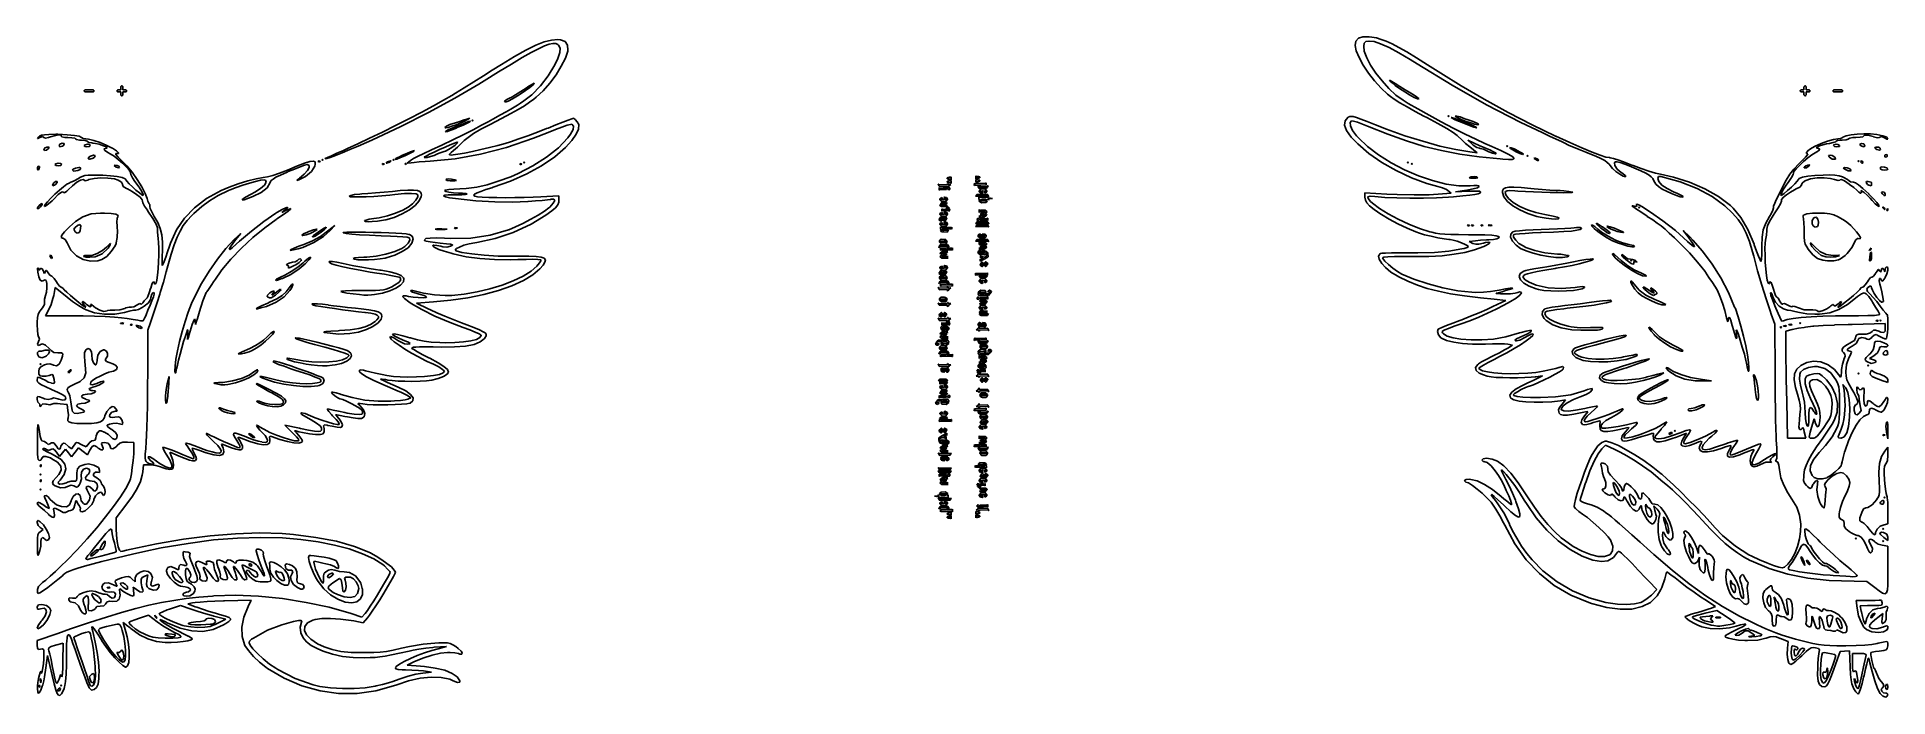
# Model space of a CAD drawing. Extents: x 2.6 to 13.4, y -7.7 to -3.8.
import ezdxf

# ---------------------------------------------------------------- set-up
doc = ezdxf.new("R2010")
doc.units = 0
doc.header["$MEASUREMENT"] = 0
doc.layers.add('BLACK', color=7, linetype='CONTINUOUS')

msp = doc.modelspace()

# ---------------------------------------------------------------- linework, layer by layer
at = {"layer": 'BLACK', "linetype": 'CONTINUOUS'}
for p, q in [((5.554, -3.807), (5.596, -3.796)), ((5.596, -3.796), (5.633, -3.792)), ((5.633, -3.792), (5.65, -3.794)), ((5.65, -3.794), (5.677, -3.805)), ((10.317, -3.828), (10.321, -3.803)), ((10.321, -3.803), (10.336, -3.786)), ((10.336, -3.786), (10.361, -3.778)), ((10.361, -3.778), (10.399, -3.778)), ((10.396, -3.802), (10.378, -3.805)), ((10.399, -3.802), (10.396, -3.802)), ((10.399, -3.778), (10.415, -3.78)), ((10.427, -3.805), (10.399, -3.802)), ((10.415, -3.78), (10.441, -3.784)), ((10.441, -3.784), (10.469, -3.792)), ((10.469, -3.792), (10.499, -3.803)), ((10.499, -3.803), (10.533, -3.819)), ((5.302, -3.939), (5.379, -3.892)), ((5.424, -3.899), (5.361, -3.937)), ((5.379, -3.892), (5.446, -3.855)), ((5.476, -3.87), (5.424, -3.899)), ((5.446, -3.855), (5.504, -3.827)), ((5.52, -3.847), (5.476, -3.87)), ((5.504, -3.827), (5.554, -3.807)), ((5.555, -3.831), (5.52, -3.847)), ((5.583, -3.821), (5.555, -3.831)), ((5.605, -3.816), (5.583, -3.821)), ((5.622, -3.817), (5.605, -3.816)), ((5.616, -3.942), (5.633, -3.904)), ((5.634, -3.822), (5.622, -3.817)), ((5.633, -3.904), (5.645, -3.869)), ((5.638, -3.826), (5.634, -3.822)), ((5.647, -3.843), (5.638, -3.826)), ((5.645, -3.869), (5.647, -3.843)), ((5.678, -3.903), (5.654, -3.95)), ((5.677, -3.805), (5.691, -3.826)), ((5.692, -3.862), (5.678, -3.903)), ((5.691, -3.826), (5.693, -3.855)), ((5.693, -3.855), (5.692, -3.862)), ((10.323, -3.859), (10.317, -3.828)), ((10.339, -3.899), (10.323, -3.859)), ((10.363, -3.943), (10.339, -3.899)), ((10.37, -3.814), (10.367, -3.833)), ((10.367, -3.833), (10.37, -3.861)), ((10.378, -3.805), (10.37, -3.814)), ((10.37, -3.861), (10.384, -3.9)), ((10.384, -3.9), (10.407, -3.944)), ((10.466, -3.818), (10.427, -3.805)), ((10.515, -3.84), (10.466, -3.818)), ((10.573, -3.871), (10.515, -3.84)), ((10.533, -3.819), (10.573, -3.84)), ((10.573, -3.84), (10.62, -3.866)), ((10.64, -3.911), (10.573, -3.871)), ((10.62, -3.866), (10.676, -3.9)), ((10.681, -3.936), (10.64, -3.911)), ((10.676, -3.9), (10.742, -3.941)), ((5.141, -4.041), (5.197, -4.006)), ((5.197, -4.006), (5.247, -3.974)), ((5.286, -3.982), (5.2, -4.036)), ((5.247, -3.974), (5.302, -3.939)), ((5.361, -3.937), (5.286, -3.982)), ((5.531, -4.066), (5.577, -4.006)), ((5.577, -4.006), (5.616, -3.942)), ((5.623, -4.001), (5.587, -4.05)), ((5.654, -3.95), (5.623, -4.001)), ((10.394, -3.99), (10.363, -3.943)), ((10.43, -4.036), (10.394, -3.99)), ((10.407, -3.944), (10.437, -3.99)), ((10.437, -3.99), (10.474, -4.036)), ((10.886, -4.062), (10.681, -3.936)), ((10.742, -3.941), (10.819, -3.991)), ((10.819, -3.991), (10.938, -4.065)), ((2.852, -4.093), (2.853, -4.091)), ((2.852, -4.096), (2.852, -4.093)), ((2.853, -4.098), (2.852, -4.096)), ((2.853, -4.091), (2.855, -4.09)), ((2.855, -4.1), (2.853, -4.098)), ((2.855, -4.09), (2.857, -4.089)), ((2.857, -4.1), (2.855, -4.1)), ((2.857, -4.089), (2.858, -4.089)), ((2.858, -4.101), (2.857, -4.1)), ((2.858, -4.089), (2.903, -4.089)), ((2.903, -4.101), (2.858, -4.101)), ((2.903, -4.089), (2.904, -4.089)), ((2.904, -4.1), (2.903, -4.101)), ((2.904, -4.089), (2.906, -4.09)), ((2.906, -4.1), (2.904, -4.1)), ((2.906, -4.09), (2.908, -4.091)), ((2.908, -4.098), (2.906, -4.1)), ((2.908, -4.091), (2.909, -4.093)), ((2.909, -4.096), (2.908, -4.098)), ((2.909, -4.093), (2.909, -4.096)), ((3.045, -4.093), (3.046, -4.091)), ((3.045, -4.096), (3.045, -4.093)), ((3.046, -4.098), (3.045, -4.096)), ((3.046, -4.091), (3.047, -4.09)), ((3.047, -4.1), (3.046, -4.098)), ((3.047, -4.09), (3.049, -4.089)), ((3.049, -4.1), (3.047, -4.1)), ((3.049, -4.089), (3.05, -4.089)), ((3.05, -4.101), (3.049, -4.1)), ((3.05, -4.089), (3.067, -4.089)), ((3.067, -4.101), (3.05, -4.101)), ((3.067, -4.071), (3.068, -4.069)), ((3.067, -4.072), (3.067, -4.071)), ((3.067, -4.089), (3.067, -4.072)), ((3.067, -4.117), (3.067, -4.101)), ((3.067, -4.118), (3.067, -4.117)), ((3.068, -4.12), (3.067, -4.118)), ((3.068, -4.069), (3.07, -4.067)), ((3.07, -4.122), (3.068, -4.12)), ((3.07, -4.067), (3.072, -4.066)), ((3.072, -4.123), (3.07, -4.122)), ((3.072, -4.066), (3.074, -4.066)), ((3.074, -4.123), (3.072, -4.123)), ((3.074, -4.066), (3.076, -4.067)), ((3.076, -4.122), (3.074, -4.123)), ((3.076, -4.067), (3.078, -4.069)), ((3.078, -4.12), (3.076, -4.122)), ((3.078, -4.069), (3.079, -4.071)), ((3.079, -4.118), (3.078, -4.12)), ((3.079, -4.071), (3.079, -4.072)), ((3.079, -4.072), (3.079, -4.089)), ((3.079, -4.089), (3.095, -4.089)), ((3.095, -4.101), (3.079, -4.101)), ((3.079, -4.101), (3.079, -4.117)), ((3.079, -4.117), (3.079, -4.118)), ((3.095, -4.089), (3.097, -4.089)), ((3.097, -4.1), (3.095, -4.101)), ((3.097, -4.089), (3.099, -4.09)), ((3.099, -4.1), (3.097, -4.1)), ((3.099, -4.09), (3.1, -4.091)), ((3.1, -4.098), (3.099, -4.1)), ((3.1, -4.091), (3.101, -4.093)), ((3.101, -4.096), (3.1, -4.098)), ((3.101, -4.093), (3.101, -4.096)), ((4.963, -4.149), (5.012, -4.121)), ((5.012, -4.121), (5.033, -4.108)), ((5.169, -4.055), (5.028, -4.138)), ((5.033, -4.108), (5.084, -4.077)), ((5.084, -4.077), (5.141, -4.041)), ((5.2, -4.036), (5.169, -4.055)), ((5.359, -4.133), (5.385, -4.118)), ((5.406, -4.118), (5.368, -4.142)), ((5.385, -4.118), (5.416, -4.099)), ((5.412, -4.114), (5.406, -4.118)), ((5.443, -4.093), (5.412, -4.114)), ((5.416, -4.099), (5.448, -4.078)), ((5.434, -4.154), (5.481, -4.117)), ((5.47, -4.074), (5.443, -4.093)), ((5.448, -4.078), (5.463, -4.068)), ((5.463, -4.068), (5.484, -4.055)), ((5.489, -4.059), (5.47, -4.074)), ((5.481, -4.117), (5.531, -4.066)), ((5.484, -4.055), (5.495, -4.05)), ((5.496, -4.052), (5.489, -4.059)), ((5.495, -4.05), (5.496, -4.052)), ((5.547, -4.095), (5.506, -4.132)), ((5.587, -4.05), (5.547, -4.095)), ((10.468, -4.078), (10.43, -4.036)), ((10.506, -4.115), (10.468, -4.078)), ((10.474, -4.036), (10.514, -4.08)), ((10.523, -4.128), (10.506, -4.115)), ((10.514, -4.08), (10.556, -4.119)), ((10.522, -4.038), (10.518, -4.032)), ((10.518, -4.032), (10.525, -4.035)), ((10.533, -4.048), (10.522, -4.038)), ((10.545, -4.144), (10.523, -4.128)), ((10.525, -4.035), (10.531, -4.039)), ((10.531, -4.039), (10.551, -4.051)), ((10.552, -4.063), (10.533, -4.048)), ((10.551, -4.051), (10.579, -4.069)), ((10.577, -4.081), (10.552, -4.063)), ((10.556, -4.119), (10.599, -4.15)), ((10.607, -4.1), (10.577, -4.081)), ((10.579, -4.069), (10.609, -4.088)), ((10.636, -4.118), (10.607, -4.1)), ((10.609, -4.088), (10.624, -4.097)), ((10.624, -4.097), (10.652, -4.114)), ((10.662, -4.133), (10.636, -4.118)), ((10.652, -4.114), (10.674, -4.128)), ((10.674, -4.128), (10.685, -4.136)), ((11.088, -4.176), (10.886, -4.062)), ((10.938, -4.065), (11.073, -4.143)), ((12.93, -4.093), (12.931, -4.091)), ((12.93, -4.096), (12.93, -4.093)), ((12.931, -4.098), (12.93, -4.096)), ((12.931, -4.091), (12.933, -4.09)), ((12.933, -4.1), (12.931, -4.098)), ((12.933, -4.09), (12.935, -4.089)), ((12.935, -4.1), (12.933, -4.1)), ((12.935, -4.089), (12.936, -4.089)), ((12.936, -4.101), (12.935, -4.1)), ((12.936, -4.089), (12.952, -4.089)), ((12.952, -4.101), (12.936, -4.101)), ((12.952, -4.072), (12.953, -4.071)), ((12.952, -4.089), (12.952, -4.072)), ((12.952, -4.117), (12.952, -4.101)), ((12.953, -4.118), (12.952, -4.117)), ((12.953, -4.069), (12.955, -4.067)), ((12.953, -4.071), (12.953, -4.069)), ((12.953, -4.12), (12.953, -4.118)), ((12.955, -4.122), (12.953, -4.12)), ((12.955, -4.067), (12.957, -4.066)), ((12.957, -4.123), (12.955, -4.122)), ((12.957, -4.066), (12.959, -4.066)), ((12.959, -4.123), (12.957, -4.123)), ((12.959, -4.066), (12.962, -4.067)), ((12.962, -4.122), (12.959, -4.123)), ((12.962, -4.067), (12.963, -4.069)), ((12.963, -4.12), (12.962, -4.122)), ((12.963, -4.069), (12.964, -4.071)), ((12.964, -4.118), (12.963, -4.12)), ((12.964, -4.071), (12.964, -4.072)), ((12.964, -4.072), (12.964, -4.089)), ((12.964, -4.089), (12.981, -4.089)), ((12.981, -4.101), (12.964, -4.101)), ((12.964, -4.101), (12.964, -4.117)), ((12.964, -4.117), (12.964, -4.118)), ((12.981, -4.089), (12.982, -4.089)), ((12.982, -4.1), (12.981, -4.101)), ((12.982, -4.089), (12.984, -4.09)), ((12.984, -4.1), (12.982, -4.1)), ((12.984, -4.09), (12.986, -4.091)), ((12.986, -4.098), (12.984, -4.1)), ((12.986, -4.091), (12.987, -4.093)), ((12.987, -4.096), (12.986, -4.098)), ((12.987, -4.093), (12.987, -4.096)), ((13.123, -4.091), (13.125, -4.09)), ((13.123, -4.093), (13.123, -4.091)), ((13.123, -4.096), (13.123, -4.093)), ((13.123, -4.098), (13.123, -4.096)), ((13.125, -4.1), (13.123, -4.098)), ((13.125, -4.09), (13.127, -4.089)), ((13.127, -4.1), (13.125, -4.1)), ((13.127, -4.089), (13.128, -4.089)), ((13.128, -4.101), (13.127, -4.1)), ((13.128, -4.089), (13.173, -4.089)), ((13.173, -4.101), (13.128, -4.101)), ((13.173, -4.089), (13.175, -4.089)), ((13.175, -4.1), (13.173, -4.101)), ((13.175, -4.089), (13.177, -4.09)), ((13.177, -4.1), (13.175, -4.1)), ((13.177, -4.09), (13.178, -4.091)), ((13.178, -4.098), (13.177, -4.1)), ((13.178, -4.091), (13.179, -4.093)), ((13.179, -4.096), (13.178, -4.098)), ((13.179, -4.093), (13.179, -4.096)), ((4.874, -4.222), (4.711, -4.304)), ((4.759, -4.258), (4.834, -4.219)), ((4.834, -4.219), (4.903, -4.182)), ((5.028, -4.138), (4.874, -4.222)), ((4.903, -4.182), (4.963, -4.149)), ((5.252, -4.261), (5.296, -4.236)), ((5.296, -4.236), (5.331, -4.217)), ((5.357, -4.228), (5.302, -4.257)), ((5.32, -4.157), (5.322, -4.154)), ((5.325, -4.161), (5.32, -4.157)), ((5.322, -4.154), (5.334, -4.146)), ((5.341, -4.156), (5.325, -4.161)), ((5.331, -4.217), (5.357, -4.202)), ((5.334, -4.146), (5.354, -4.135)), ((5.368, -4.142), (5.341, -4.156)), ((5.354, -4.135), (5.359, -4.133)), ((5.357, -4.202), (5.378, -4.19)), ((5.401, -4.204), (5.357, -4.228)), ((5.378, -4.19), (5.396, -4.179)), ((5.396, -4.179), (5.414, -4.167)), ((5.437, -4.182), (5.401, -4.204)), ((5.414, -4.167), (5.434, -4.154)), ((5.467, -4.162), (5.437, -4.182)), ((5.493, -4.143), (5.467, -4.162)), ((5.506, -4.132), (5.493, -4.143)), ((10.579, -4.164), (10.545, -4.144)), ((10.621, -4.189), (10.579, -4.164)), ((10.599, -4.15), (10.628, -4.168)), ((10.669, -4.216), (10.621, -4.189)), ((10.628, -4.168), (10.685, -4.201)), ((10.682, -4.142), (10.662, -4.133)), ((10.719, -4.243), (10.669, -4.216)), ((10.689, -4.144), (10.682, -4.142)), ((10.685, -4.136), (10.691, -4.14)), ((10.685, -4.201), (10.75, -4.238)), ((10.691, -4.14), (10.689, -4.144)), ((10.75, -4.238), (10.821, -4.276)), ((11.073, -4.143), (11.214, -4.221)), ((11.29, -4.28), (11.088, -4.176)), ((11.214, -4.221), (11.356, -4.294)), ((4.528, -4.373), (4.603, -4.337)), ((4.711, -4.304), (4.542, -4.384)), ((4.603, -4.337), (4.681, -4.298)), ((4.681, -4.298), (4.759, -4.258)), ((4.969, -4.309), (4.979, -4.302)), ((4.972, -4.312), (4.969, -4.309)), ((4.976, -4.312), (4.972, -4.312)), ((4.974, -4.336), (4.976, -4.332)), ((4.976, -4.336), (4.974, -4.336)), ((4.989, -4.309), (4.976, -4.312)), ((4.976, -4.332), (4.99, -4.324)), ((4.985, -4.333), (4.976, -4.336)), ((4.979, -4.302), (5, -4.293)), ((5.005, -4.326), (4.985, -4.333)), ((5.012, -4.302), (4.989, -4.309)), ((4.99, -4.324), (5.013, -4.313)), ((5, -4.293), (5.032, -4.282)), ((5.032, -4.315), (5.005, -4.326)), ((5.036, -4.294), (5.012, -4.302)), ((5.013, -4.313), (5.044, -4.301)), ((5.032, -4.282), (5.059, -4.274)), ((5.047, -4.308), (5.032, -4.315)), ((5.064, -4.282), (5.036, -4.294)), ((5.044, -4.301), (5.061, -4.294)), ((5.077, -4.296), (5.047, -4.308)), ((5.059, -4.274), (5.084, -4.265)), ((5.061, -4.294), (5.091, -4.282)), ((5.088, -4.272), (5.064, -4.282)), ((5.102, -4.285), (5.077, -4.296)), ((5.078, -4.352), (5.136, -4.323)), ((5.084, -4.265), (5.1, -4.26)), ((5.1, -4.265), (5.088, -4.272)), ((5.091, -4.282), (5.109, -4.275)), ((5.1, -4.26), (5.116, -4.255)), ((5.116, -4.255), (5.1, -4.265)), ((5.116, -4.277), (5.102, -4.285)), ((5.138, -4.346), (5.106, -4.368)), ((5.109, -4.275), (5.118, -4.273)), ((5.119, -4.275), (5.116, -4.277)), ((5.118, -4.273), (5.121, -4.273)), ((5.121, -4.273), (5.119, -4.275)), ((5.128, -4.268), (5.132, -4.264)), ((5.132, -4.272), (5.128, -4.268)), ((5.132, -4.264), (5.136, -4.268)), ((5.136, -4.268), (5.132, -4.272)), ((5.136, -4.323), (5.185, -4.297)), ((5.182, -4.32), (5.138, -4.346)), ((5.236, -4.292), (5.182, -4.32)), ((5.185, -4.297), (5.224, -4.277)), ((5.224, -4.277), (5.252, -4.261)), ((5.302, -4.257), (5.236, -4.292)), ((5.458, -4.358), (5.515, -4.337)), ((5.577, -4.339), (5.49, -4.373)), ((5.515, -4.337), (5.568, -4.316)), ((5.568, -4.316), (5.576, -4.313)), ((5.576, -4.313), (5.622, -4.295)), ((5.62, -4.322), (5.577, -4.339)), ((5.657, -4.307), (5.62, -4.322)), ((5.622, -4.295), (5.662, -4.279)), ((5.688, -4.297), (5.657, -4.307)), ((5.662, -4.279), (5.694, -4.267)), ((5.708, -4.292), (5.688, -4.297)), ((5.694, -4.267), (5.716, -4.259)), ((5.715, -4.291), (5.708, -4.292)), ((5.708, -4.349), (5.724, -4.321)), ((5.726, -4.302), (5.715, -4.291)), ((5.716, -4.259), (5.726, -4.256)), ((5.724, -4.321), (5.726, -4.302)), ((5.726, -4.256), (5.736, -4.262)), ((5.736, -4.262), (5.748, -4.276)), ((5.755, -4.319), (5.742, -4.35)), ((5.748, -4.276), (5.756, -4.293)), ((5.756, -4.293), (5.755, -4.319)), ((10.254, -4.296), (10.257, -4.271)), ((10.266, -4.328), (10.254, -4.296)), ((10.257, -4.271), (10.274, -4.251)), ((10.293, -4.366), (10.266, -4.328)), ((10.274, -4.251), (10.276, -4.25)), ((10.276, -4.25), (10.284, -4.246)), ((10.284, -4.246), (10.293, -4.245)), ((10.295, -4.27), (10.286, -4.281)), ((10.286, -4.281), (10.288, -4.3)), ((10.288, -4.3), (10.301, -4.327)), ((10.293, -4.245), (10.305, -4.246)), ((10.306, -4.272), (10.295, -4.27)), ((10.295, -4.27), (10.295, -4.27)), ((10.301, -4.327), (10.325, -4.359)), ((10.305, -4.246), (10.324, -4.252)), ((10.329, -4.279), (10.306, -4.272)), ((10.324, -4.252), (10.35, -4.261)), ((10.359, -4.29), (10.329, -4.279)), ((10.35, -4.261), (10.387, -4.275)), ((10.389, -4.302), (10.359, -4.29)), ((10.387, -4.275), (10.436, -4.295)), ((10.508, -4.35), (10.389, -4.302)), ((10.436, -4.295), (10.5, -4.32)), ((10.5, -4.32), (10.608, -4.358)), ((10.738, -4.252), (10.719, -4.243)), ((10.802, -4.287), (10.738, -4.252)), ((10.854, -4.316), (10.802, -4.287)), ((10.821, -4.276), (10.892, -4.314)), ((10.892, -4.339), (10.854, -4.316)), ((10.861, -4.244), (10.865, -4.24)), ((10.865, -4.248), (10.861, -4.244)), ((10.865, -4.24), (10.869, -4.244)), ((10.869, -4.244), (10.865, -4.248)), ((10.886, -4.255), (10.88, -4.251)), ((10.88, -4.251), (10.882, -4.251)), ((10.882, -4.251), (10.895, -4.255)), ((10.903, -4.264), (10.886, -4.255)), ((10.892, -4.314), (10.962, -4.349)), ((10.916, -4.357), (10.892, -4.339)), ((10.895, -4.255), (10.917, -4.263)), ((10.929, -4.275), (10.903, -4.264)), ((10.905, -4.245), (10.904, -4.243)), ((10.904, -4.243), (10.913, -4.243)), ((10.92, -4.254), (10.905, -4.245)), ((10.913, -4.243), (10.933, -4.248)), ((10.917, -4.263), (10.944, -4.273)), ((10.943, -4.264), (10.92, -4.254)), ((10.949, -4.283), (10.929, -4.275)), ((10.933, -4.248), (10.961, -4.258)), ((10.968, -4.274), (10.943, -4.264)), ((10.944, -4.273), (10.973, -4.284)), ((10.988, -4.299), (10.949, -4.283)), ((10.961, -4.258), (10.979, -4.264)), ((10.995, -4.283), (10.968, -4.274)), ((10.973, -4.284), (10.999, -4.295)), ((10.979, -4.264), (11.009, -4.275)), ((11.014, -4.308), (10.988, -4.299)), ((11.018, -4.29), (10.995, -4.283)), ((10.999, -4.295), (11.019, -4.304)), ((11.009, -4.275), (11.031, -4.284)), ((11.028, -4.312), (11.014, -4.308)), ((11.035, -4.294), (11.018, -4.29)), ((11.019, -4.304), (11.029, -4.309)), ((11.03, -4.311), (11.028, -4.312)), ((11.029, -4.309), (11.03, -4.311)), ((11.031, -4.284), (11.041, -4.29)), ((11.043, -4.293), (11.035, -4.294)), ((11.041, -4.29), (11.043, -4.293)), ((11.414, -4.34), (11.29, -4.28)), ((11.356, -4.294), (11.493, -4.36)), ((11.457, -4.36), (11.414, -4.34)), ((13.265, -4.349), (13.304, -4.347)), ((13.304, -4.347), (13.343, -4.347)), ((13.343, -4.347), (13.38, -4.351)), ((2.577, -4.374), (2.585, -4.364)), ((2.58, -4.374), (2.577, -4.374)), ((2.591, -4.369), (2.58, -4.374)), ((2.585, -4.364), (2.59, -4.36)), ((2.59, -4.36), (2.601, -4.355)), ((2.607, -4.363), (2.591, -4.369)), ((2.601, -4.355), (2.618, -4.352)), ((2.615, -4.368), (2.607, -4.363)), ((2.624, -4.372), (2.615, -4.368)), ((2.615, -4.436), (2.619, -4.431)), ((2.619, -4.445), (2.615, -4.436)), ((2.618, -4.352), (2.645, -4.351)), ((2.619, -4.431), (2.633, -4.426)), ((2.631, -4.444), (2.619, -4.445)), ((2.643, -4.369), (2.624, -4.372)), ((2.64, -4.436), (2.631, -4.444)), ((2.633, -4.426), (2.64, -4.425)), ((2.64, -4.425), (2.646, -4.426)), ((2.646, -4.426), (2.64, -4.436)), ((2.655, -4.365), (2.643, -4.369)), ((2.645, -4.351), (2.685, -4.35)), ((2.684, -4.356), (2.655, -4.365)), ((2.705, -4.353), (2.684, -4.356)), ((2.685, -4.35), (2.697, -4.35)), ((2.697, -4.35), (2.752, -4.352)), ((2.704, -4.416), (2.709, -4.407)), ((2.709, -4.424), (2.704, -4.416)), ((2.716, -4.355), (2.705, -4.353)), ((2.709, -4.407), (2.723, -4.402)), ((2.724, -4.419), (2.709, -4.424)), ((2.716, -4.36), (2.716, -4.355)), ((2.72, -4.365), (2.716, -4.36)), ((2.738, -4.368), (2.72, -4.365)), ((2.723, -4.402), (2.734, -4.404)), ((2.728, -4.417), (2.724, -4.419)), ((2.735, -4.408), (2.728, -4.417)), ((2.734, -4.404), (2.735, -4.408)), ((2.755, -4.368), (2.738, -4.368)), ((2.752, -4.352), (2.795, -4.356)), ((2.78, -4.37), (2.755, -4.368)), ((2.796, -4.373), (2.78, -4.37)), ((2.795, -4.356), (2.823, -4.361)), ((2.8, -4.376), (2.796, -4.373)), ((2.807, -4.381), (2.8, -4.376)), ((2.825, -4.384), (2.807, -4.381)), ((2.823, -4.361), (2.836, -4.369)), ((2.836, -4.384), (2.825, -4.384)), ((2.836, -4.369), (2.845, -4.374)), ((2.857, -4.386), (2.836, -4.384)), ((2.845, -4.374), (2.862, -4.377)), ((2.852, -4.416), (2.857, -4.412)), ((2.855, -4.422), (2.852, -4.416)), ((2.867, -4.424), (2.855, -4.422)), ((2.87, -4.39), (2.857, -4.386)), ((2.857, -4.412), (2.872, -4.408)), ((2.862, -4.377), (2.877, -4.378)), ((2.883, -4.422), (2.867, -4.424)), ((2.872, -4.392), (2.87, -4.39)), ((2.879, -4.398), (2.872, -4.392)), ((2.872, -4.408), (2.881, -4.41)), ((2.877, -4.378), (2.908, -4.386)), ((2.896, -4.4), (2.879, -4.398)), ((2.881, -4.41), (2.888, -4.416)), ((2.888, -4.416), (2.883, -4.422)), ((2.902, -4.401), (2.896, -4.4)), ((2.919, -4.403), (2.902, -4.401)), ((2.908, -4.386), (2.945, -4.398)), ((2.94, -4.408), (2.919, -4.403)), ((2.96, -4.415), (2.94, -4.408)), ((2.945, -4.398), (2.981, -4.413)), ((2.977, -4.422), (2.96, -4.415)), ((2.969, -4.435), (2.982, -4.432)), ((2.972, -4.443), (2.969, -4.435)), ((2.99, -4.456), (2.972, -4.443)), ((2.986, -4.428), (2.977, -4.422)), ((2.981, -4.413), (3.013, -4.429)), ((2.982, -4.432), (2.985, -4.431)), ((2.985, -4.431), (2.986, -4.428)), ((3.004, -4.464), (2.99, -4.456)), ((3.013, -4.429), (3.019, -4.432)), ((3.019, -4.432), (3.041, -4.447)), ((3.041, -4.447), (3.053, -4.458)), ((4.336, -4.461), (4.374, -4.445)), ((4.412, -4.44), (4.367, -4.459)), ((4.374, -4.445), (4.399, -4.434)), ((4.399, -4.434), (4.459, -4.406)), ((4.46, -4.42), (4.412, -4.44)), ((4.459, -4.406), (4.528, -4.373)), ((4.51, -4.398), (4.46, -4.42)), ((4.542, -4.384), (4.51, -4.398)), ((4.746, -4.463), (4.769, -4.453)), ((4.785, -4.451), (4.767, -4.46)), ((4.769, -4.453), (4.785, -4.447)), ((4.792, -4.445), (4.785, -4.451)), ((4.785, -4.447), (4.792, -4.445)), ((4.792, -4.445), (4.792, -4.445)), ((4.843, -4.464), (4.892, -4.442)), ((4.908, -4.454), (4.88, -4.467)), ((4.892, -4.442), (4.953, -4.413)), ((4.939, -4.439), (4.908, -4.454)), ((4.972, -4.425), (4.939, -4.439)), ((4.942, -4.458), (4.966, -4.451)), ((4.953, -4.413), (5.016, -4.382)), ((4.966, -4.451), (4.973, -4.449)), ((5.002, -4.412), (4.972, -4.425)), ((4.973, -4.449), (4.991, -4.44)), ((4.991, -4.44), (5.011, -4.427)), ((5.007, -4.457), (4.997, -4.467)), ((5.026, -4.402), (5.002, -4.412)), ((5.02, -4.446), (5.007, -4.457)), ((5.011, -4.427), (5.03, -4.414)), ((5.016, -4.382), (5.078, -4.352)), ((5.045, -4.425), (5.02, -4.446)), ((5.042, -4.396), (5.026, -4.402)), ((5.03, -4.414), (5.042, -4.402)), ((5.042, -4.402), (5.045, -4.395)), ((5.045, -4.395), (5.042, -4.396)), ((5.072, -4.399), (5.045, -4.425)), ((5.076, -4.395), (5.072, -4.399)), ((5.084, -4.387), (5.076, -4.395)), ((5.106, -4.368), (5.084, -4.387)), ((5.086, -4.46), (5.132, -4.451)), ((5.132, -4.451), (5.182, -4.44)), ((5.332, -4.427), (5.18, -4.467)), ((5.182, -4.44), (5.233, -4.428)), ((5.233, -4.428), (5.281, -4.415)), ((5.281, -4.415), (5.324, -4.404)), ((5.324, -4.404), (5.356, -4.394)), ((5.49, -4.373), (5.332, -4.427)), ((5.356, -4.394), (5.404, -4.377)), ((5.404, -4.377), (5.458, -4.358)), ((5.567, -4.485), (5.637, -4.429)), ((5.679, -4.427), (5.615, -4.482)), ((5.637, -4.429), (5.693, -4.37)), ((5.716, -4.387), (5.679, -4.427)), ((5.693, -4.37), (5.708, -4.349)), ((5.742, -4.35), (5.716, -4.387)), ((10.331, -4.406), (10.293, -4.366)), ((10.325, -4.359), (10.335, -4.371)), ((10.396, -4.462), (10.331, -4.406)), ((10.335, -4.371), (10.389, -4.422)), ((10.389, -4.422), (10.453, -4.471)), ((10.617, -4.389), (10.508, -4.35)), ((10.608, -4.358), (10.713, -4.391)), ((10.721, -4.421), (10.617, -4.389)), ((10.713, -4.391), (10.814, -4.419)), ((10.824, -4.446), (10.721, -4.421)), ((10.814, -4.419), (10.907, -4.44)), ((10.931, -4.466), (10.824, -4.446)), ((10.907, -4.44), (10.989, -4.453)), ((10.922, -4.363), (10.916, -4.357)), ((10.94, -4.381), (10.922, -4.363)), ((10.965, -4.404), (10.94, -4.381)), ((10.962, -4.349), (11.024, -4.379)), ((10.989, -4.423), (10.965, -4.404)), ((11.045, -4.415), (10.977, -4.384)), ((10.977, -4.384), (11.004, -4.408)), ((11.033, -4.459), (10.989, -4.423)), ((10.989, -4.453), (11.033, -4.459)), ((11.004, -4.408), (11.01, -4.414)), ((11.01, -4.414), (11.03, -4.427)), ((11.024, -4.379), (11.077, -4.404)), ((11.03, -4.427), (11.046, -4.432)), ((11.078, -4.429), (11.045, -4.415)), ((11.046, -4.432), (11.05, -4.433)), ((11.05, -4.433), (11.07, -4.438)), ((11.07, -4.438), (11.093, -4.448)), ((11.077, -4.404), (11.118, -4.421)), ((11.107, -4.442), (11.078, -4.429)), ((11.093, -4.448), (11.101, -4.452)), ((11.101, -4.452), (11.123, -4.461)), ((11.128, -4.452), (11.107, -4.442)), ((11.118, -4.421), (11.171, -4.445)), ((11.133, -4.454), (11.128, -4.452)), ((11.145, -4.461), (11.133, -4.454)), ((11.171, -4.445), (11.204, -4.461)), ((11.205, -4.42), (11.209, -4.416)), ((11.209, -4.424), (11.205, -4.42)), ((11.209, -4.416), (11.213, -4.42)), ((11.213, -4.42), (11.209, -4.424)), ((11.228, -4.433), (11.224, -4.427)), ((11.224, -4.427), (11.232, -4.429)), ((11.242, -4.442), (11.228, -4.433)), ((11.232, -4.429), (11.25, -4.436)), ((11.262, -4.452), (11.242, -4.442)), ((11.25, -4.436), (11.275, -4.448)), ((11.284, -4.462), (11.262, -4.452)), ((11.275, -4.448), (11.277, -4.45)), ((11.277, -4.45), (11.297, -4.461)), ((11.496, -4.378), (11.457, -4.36)), ((11.493, -4.36), (11.495, -4.361)), ((11.495, -4.361), (11.577, -4.399)), ((11.528, -4.393), (11.496, -4.378)), ((11.551, -4.404), (11.528, -4.393)), ((11.561, -4.409), (11.551, -4.404)), ((11.574, -4.415), (11.561, -4.409)), ((11.599, -4.425), (11.574, -4.415)), ((11.577, -4.399), (11.648, -4.43)), ((11.632, -4.439), (11.599, -4.425)), ((11.671, -4.454), (11.632, -4.439)), ((11.648, -4.43), (11.708, -4.455)), ((11.685, -4.46), (11.671, -4.454)), ((11.708, -4.455), (11.755, -4.473)), ((12.966, -4.456), (12.978, -4.444)), ((12.967, -4.463), (12.966, -4.456)), ((12.978, -4.444), (13, -4.429)), ((13, -4.429), (13.018, -4.419)), ((13.018, -4.419), (13.054, -4.403)), ((13.038, -4.447), (13.018, -4.458)), ((13.029, -4.425), (13.024, -4.43)), ((13.024, -4.43), (13.031, -4.432)), ((13.043, -4.418), (13.029, -4.425)), ((13.031, -4.432), (13.038, -4.433)), ((13.038, -4.433), (13.045, -4.438)), ((13.045, -4.438), (13.038, -4.447)), ((13.063, -4.411), (13.043, -4.418)), ((13.054, -4.403), (13.091, -4.39)), ((13.085, -4.406), (13.063, -4.411)), ((13.102, -4.403), (13.085, -4.406)), ((13.091, -4.39), (13.125, -4.38)), ((13.124, -4.399), (13.102, -4.403)), ((13.139, -4.394), (13.124, -4.399)), ((13.125, -4.38), (13.151, -4.377)), ((13.125, -4.416), (13.128, -4.412)), ((13.132, -4.422), (13.125, -4.416)), ((13.128, -4.412), (13.141, -4.408)), ((13.146, -4.424), (13.132, -4.422)), ((13.141, -4.391), (13.139, -4.394)), ((13.149, -4.387), (13.141, -4.391)), ((13.141, -4.408), (13.15, -4.41)), ((13.16, -4.422), (13.146, -4.424)), ((13.167, -4.385), (13.149, -4.387)), ((13.15, -4.41), (13.161, -4.416)), ((13.151, -4.377), (13.166, -4.375)), ((13.161, -4.416), (13.16, -4.422)), ((13.166, -4.375), (13.177, -4.37)), ((13.177, -4.384), (13.167, -4.385)), ((13.177, -4.37), (13.181, -4.366)), ((13.199, -4.383), (13.177, -4.384)), ((13.181, -4.366), (13.2, -4.359)), ((13.212, -4.379), (13.199, -4.383)), ((13.2, -4.359), (13.229, -4.353)), ((13.213, -4.376), (13.212, -4.379)), ((13.221, -4.372), (13.213, -4.376)), ((13.239, -4.369), (13.221, -4.372)), ((13.229, -4.353), (13.265, -4.349)), ((13.257, -4.368), (13.239, -4.369)), ((13.282, -4.367), (13.257, -4.368)), ((13.281, -4.412), (13.285, -4.405)), ((13.287, -4.417), (13.281, -4.412)), ((13.297, -4.364), (13.282, -4.367)), ((13.285, -4.405), (13.29, -4.403)), ((13.302, -4.424), (13.287, -4.417)), ((13.29, -4.403), (13.303, -4.406)), ((13.301, -4.36), (13.297, -4.364)), ((13.308, -4.354), (13.301, -4.36)), ((13.309, -4.419), (13.302, -4.424)), ((13.303, -4.406), (13.309, -4.417)), ((13.328, -4.355), (13.308, -4.354)), ((13.309, -4.417), (13.309, -4.419)), ((13.359, -4.363), (13.328, -4.355)), ((13.361, -4.364), (13.359, -4.363)), ((13.384, -4.371), (13.361, -4.364)), ((13.369, -4.432), (13.372, -4.426)), ((13.379, -4.439), (13.369, -4.432)), ((13.372, -4.426), (13.374, -4.426)), ((13.374, -4.426), (13.389, -4.426)), ((13.396, -4.444), (13.379, -4.439)), ((13.38, -4.351), (13.415, -4.358)), ((13.396, -4.369), (13.384, -4.371)), ((13.389, -4.426), (13.4, -4.432)), ((13.398, -4.367), (13.396, -4.369)), ((13.401, -4.44), (13.396, -4.444)), ((13.408, -4.363), (13.398, -4.367)), ((13.4, -4.432), (13.401, -4.44)), ((13.425, -4.371), (13.408, -4.363)), ((13.415, -4.358), (13.438, -4.367)), ((13.439, -4.379), (13.425, -4.371)), ((13.425, -4.371), (13.425, -4.371)), ((13.438, -4.367), (13.445, -4.379)), ((13.445, -4.379), (13.439, -4.379)), ((13.445, -4.379), (13.445, -4.379)), ((2.577, -4.546), (2.581, -4.537)), ((2.578, -4.554), (2.577, -4.546)), ((2.582, -4.56), (2.578, -4.554)), ((2.581, -4.537), (2.589, -4.539)), ((2.587, -4.553), (2.582, -4.56)), ((2.59, -4.542), (2.587, -4.553)), ((2.589, -4.539), (2.59, -4.542)), ((2.68, -4.528), (2.685, -4.523)), ((2.687, -4.534), (2.68, -4.528)), ((2.685, -4.523), (2.7, -4.52)), ((2.7, -4.536), (2.687, -4.534)), ((2.7, -4.52), (2.713, -4.522)), ((2.715, -4.534), (2.7, -4.536)), ((2.713, -4.522), (2.72, -4.528)), ((2.72, -4.528), (2.715, -4.534)), ((2.784, -4.561), (2.787, -4.555)), ((2.789, -4.567), (2.784, -4.561)), ((2.787, -4.555), (2.801, -4.548)), ((2.802, -4.565), (2.79, -4.567)), ((2.801, -4.548), (2.821, -4.544)), ((2.814, -4.563), (2.802, -4.565)), ((2.828, -4.557), (2.814, -4.563)), ((2.821, -4.544), (2.824, -4.545)), ((2.824, -4.545), (2.832, -4.549)), ((2.832, -4.549), (2.828, -4.557)), ((2.875, -4.494), (2.88, -4.484)), ((2.883, -4.496), (2.875, -4.494)), ((2.88, -4.484), (2.888, -4.478)), ((2.886, -4.496), (2.883, -4.496)), ((2.904, -4.491), (2.886, -4.496)), ((2.888, -4.478), (2.906, -4.472)), ((2.912, -4.484), (2.904, -4.491)), ((2.906, -4.472), (2.909, -4.472)), ((2.909, -4.472), (2.917, -4.475)), ((2.917, -4.475), (2.912, -4.484)), ((3.027, -4.478), (3.004, -4.464)), ((3.052, -4.497), (3.027, -4.478)), ((3.028, -4.534), (3.03, -4.531)), ((3.04, -4.543), (3.028, -4.534)), ((3.03, -4.531), (3.046, -4.534)), ((3.04, -4.462), (3.037, -4.462)), ((3.037, -4.462), (3.038, -4.469)), ((3.038, -4.469), (3.052, -4.485)), ((3.053, -4.463), (3.04, -4.462)), ((3.053, -4.547), (3.04, -4.543)), ((3.046, -4.534), (3.056, -4.538)), ((3.052, -4.485), (3.079, -4.511)), ((3.077, -4.519), (3.052, -4.497)), ((3.053, -4.458), (3.053, -4.463)), ((3.059, -4.545), (3.053, -4.547)), ((3.056, -4.538), (3.059, -4.545)), ((3.099, -4.541), (3.077, -4.519)), ((3.079, -4.511), (3.102, -4.535)), ((3.116, -4.56), (3.099, -4.541)), ((3.102, -4.535), (3.133, -4.573)), ((3.123, -4.573), (3.116, -4.56)), ((3.998, -4.578), (4.046, -4.56)), ((4.046, -4.56), (4.105, -4.535)), ((4.088, -4.554), (4.05, -4.569)), ((4.121, -4.541), (4.088, -4.554)), ((4.105, -4.535), (4.146, -4.519)), ((4.146, -4.532), (4.121, -4.541)), ((4.144, -4.584), (4.164, -4.563)), ((4.146, -4.519), (4.177, -4.51)), ((4.161, -4.528), (4.146, -4.532)), ((4.162, -4.528), (4.161, -4.528)), ((4.174, -4.533), (4.162, -4.528)), ((4.164, -4.563), (4.174, -4.545)), ((4.174, -4.545), (4.174, -4.533)), ((4.177, -4.51), (4.198, -4.507)), ((4.206, -4.538), (4.186, -4.569)), ((4.198, -4.507), (4.208, -4.512)), ((4.209, -4.525), (4.206, -4.538)), ((4.208, -4.512), (4.209, -4.525)), ((4.227, -4.507), (4.228, -4.506)), ((4.228, -4.512), (4.227, -4.507)), ((4.228, -4.506), (4.237, -4.507)), ((4.232, -4.512), (4.228, -4.512)), ((4.238, -4.509), (4.232, -4.512)), ((4.237, -4.507), (4.238, -4.509)), ((4.248, -4.5), (4.252, -4.496)), ((4.252, -4.504), (4.248, -4.5)), ((4.252, -4.496), (4.256, -4.5)), ((4.256, -4.5), (4.252, -4.504)), ((4.276, -4.493), (4.267, -4.494)), ((4.267, -4.494), (4.268, -4.493)), ((4.268, -4.493), (4.281, -4.487)), ((4.297, -4.486), (4.276, -4.493)), ((4.281, -4.487), (4.304, -4.476)), ((4.328, -4.474), (4.297, -4.486)), ((4.304, -4.476), (4.336, -4.461)), ((4.367, -4.459), (4.328, -4.474)), ((4.603, -4.523), (4.604, -4.522)), ((4.604, -4.528), (4.603, -4.523)), ((4.604, -4.522), (4.613, -4.523)), ((4.608, -4.528), (4.604, -4.528)), ((4.614, -4.525), (4.608, -4.528)), ((4.613, -4.523), (4.614, -4.525)), ((4.625, -4.519), (4.632, -4.512)), ((4.628, -4.52), (4.625, -4.519)), ((4.641, -4.516), (4.628, -4.52)), ((4.632, -4.512), (4.639, -4.509)), ((4.639, -4.509), (4.652, -4.505)), ((4.648, -4.512), (4.641, -4.516)), ((4.654, -4.506), (4.648, -4.512)), ((4.652, -4.505), (4.654, -4.506)), ((4.664, -4.5), (4.668, -4.496)), ((4.668, -4.504), (4.664, -4.5)), ((4.668, -4.496), (4.672, -4.5)), ((4.672, -4.5), (4.668, -4.504)), ((4.679, -4.497), (4.681, -4.494)), ((4.689, -4.495), (4.679, -4.497)), ((4.681, -4.494), (4.684, -4.491)), ((4.684, -4.491), (4.699, -4.484)), ((4.709, -4.487), (4.689, -4.495)), ((4.699, -4.484), (4.721, -4.473)), ((4.736, -4.476), (4.709, -4.487)), ((4.721, -4.473), (4.746, -4.463)), ((4.742, -4.473), (4.736, -4.476)), ((4.736, -4.524), (4.74, -4.52)), ((4.74, -4.528), (4.736, -4.524)), ((4.74, -4.52), (4.744, -4.524)), ((4.744, -4.524), (4.74, -4.528)), ((4.767, -4.46), (4.742, -4.473)), ((4.748, -4.52), (4.767, -4.505)), ((4.772, -4.517), (4.748, -4.52)), ((4.767, -4.505), (4.768, -4.504)), ((4.768, -4.504), (4.786, -4.493)), ((4.79, -4.515), (4.772, -4.517)), ((4.786, -4.493), (4.813, -4.479)), ((4.819, -4.512), (4.79, -4.515)), ((4.813, -4.479), (4.843, -4.464)), ((4.855, -4.51), (4.819, -4.512)), ((4.85, -4.483), (4.849, -4.485)), ((4.849, -4.485), (4.852, -4.488)), ((4.86, -4.478), (4.85, -4.483)), ((4.852, -4.488), (4.866, -4.486)), ((4.884, -4.508), (4.855, -4.51)), ((4.88, -4.467), (4.86, -4.478)), ((4.866, -4.486), (4.885, -4.481)), ((5.031, -4.494), (4.884, -4.508)), ((4.885, -4.481), (4.907, -4.474)), ((4.907, -4.474), (4.927, -4.465)), ((4.927, -4.465), (4.942, -4.458)), ((4.997, -4.467), (4.997, -4.471)), ((4.997, -4.471), (5.007, -4.472)), ((5.007, -4.472), (5.019, -4.471)), ((5.019, -4.471), (5.047, -4.467)), ((5.18, -4.467), (5.031, -4.494)), ((5.047, -4.467), (5.086, -4.46)), ((5.4, -4.581), (5.487, -4.536)), ((5.411, -4.523), (5.412, -4.522)), ((5.412, -4.528), (5.411, -4.523)), ((5.412, -4.522), (5.421, -4.523)), ((5.416, -4.528), (5.412, -4.528)), ((5.422, -4.525), (5.416, -4.528)), ((5.421, -4.523), (5.422, -4.525)), ((5.432, -4.516), (5.436, -4.512)), ((5.436, -4.52), (5.432, -4.516)), ((5.436, -4.512), (5.44, -4.516)), ((5.44, -4.516), (5.436, -4.52)), ((5.538, -4.535), (5.451, -4.583)), ((5.487, -4.536), (5.567, -4.485)), ((5.615, -4.482), (5.538, -4.535)), ((10.473, -4.515), (10.396, -4.462)), ((10.453, -4.471), (10.527, -4.517)), ((10.558, -4.563), (10.473, -4.515)), ((10.527, -4.517), (10.606, -4.558)), ((10.648, -4.605), (10.558, -4.563)), ((10.606, -4.558), (10.688, -4.594)), ((10.621, -4.516), (10.625, -4.512)), ((10.625, -4.52), (10.621, -4.516)), ((10.625, -4.512), (10.629, -4.516)), ((10.629, -4.516), (10.625, -4.52)), ((10.645, -4.524), (10.649, -4.52)), ((10.649, -4.528), (10.645, -4.524)), ((10.649, -4.52), (10.653, -4.524)), ((10.653, -4.524), (10.649, -4.528)), ((11.044, -4.482), (10.931, -4.466)), ((11.168, -4.494), (11.044, -4.482)), ((11.123, -4.461), (11.139, -4.464)), ((11.139, -4.464), (11.143, -4.464)), ((11.143, -4.464), (11.145, -4.461)), ((11.183, -4.495), (11.168, -4.494)), ((11.216, -4.497), (11.183, -4.495)), ((11.204, -4.461), (11.21, -4.464)), ((11.21, -4.464), (11.236, -4.478)), ((11.238, -4.497), (11.216, -4.497)), ((11.236, -4.478), (11.248, -4.488)), ((11.249, -4.494), (11.238, -4.497)), ((11.248, -4.488), (11.249, -4.494)), ((11.301, -4.468), (11.284, -4.462)), ((11.297, -4.461), (11.305, -4.467)), ((11.305, -4.467), (11.301, -4.468)), ((11.325, -4.476), (11.329, -4.472)), ((11.329, -4.48), (11.325, -4.476)), ((11.329, -4.472), (11.333, -4.476)), ((11.333, -4.476), (11.329, -4.48)), ((11.368, -4.492), (11.369, -4.489)), ((11.373, -4.496), (11.368, -4.492)), ((11.369, -4.489), (11.375, -4.49)), ((11.388, -4.503), (11.373, -4.496)), ((11.375, -4.49), (11.389, -4.496)), ((11.393, -4.504), (11.388, -4.503)), ((11.389, -4.496), (11.395, -4.501)), ((11.395, -4.501), (11.393, -4.504)), ((11.729, -4.478), (11.685, -4.46)), ((11.76, -4.492), (11.729, -4.478)), ((11.755, -4.473), (11.789, -4.484)), ((11.782, -4.504), (11.76, -4.492)), ((11.797, -4.515), (11.782, -4.504)), ((11.789, -4.484), (11.81, -4.487)), ((11.808, -4.526), (11.797, -4.515)), ((11.814, -4.534), (11.808, -4.526)), ((11.81, -4.487), (11.814, -4.488)), ((11.814, -4.488), (11.834, -4.492)), ((11.828, -4.551), (11.814, -4.534)), ((11.848, -4.569), (11.828, -4.551)), ((11.834, -4.492), (11.864, -4.502)), ((11.844, -4.511), (11.84, -4.517)), ((11.84, -4.517), (11.841, -4.534)), ((11.841, -4.534), (11.855, -4.554)), ((11.854, -4.511), (11.844, -4.511)), ((11.878, -4.518), (11.854, -4.511)), ((11.855, -4.554), (11.878, -4.574)), ((11.864, -4.502), (11.901, -4.515)), ((11.915, -4.531), (11.878, -4.518)), ((11.901, -4.515), (11.942, -4.531)), ((11.953, -4.547), (11.915, -4.531)), ((11.942, -4.531), (11.949, -4.534)), ((11.949, -4.534), (11.995, -4.551)), ((11.994, -4.565), (11.953, -4.547)), ((12.023, -4.578), (11.994, -4.565)), ((11.995, -4.551), (12.04, -4.566)), ((12.869, -4.585), (12.893, -4.555)), ((12.893, -4.555), (12.924, -4.522)), ((12.906, -4.553), (12.893, -4.569)), ((12.926, -4.533), (12.906, -4.553)), ((12.924, -4.522), (12.942, -4.504)), ((12.95, -4.51), (12.926, -4.533)), ((12.942, -4.504), (12.961, -4.484)), ((12.975, -4.489), (12.95, -4.51)), ((12.953, -4.542), (12.962, -4.536)), ((12.954, -4.546), (12.953, -4.542)), ((12.966, -4.546), (12.954, -4.546)), ((12.961, -4.484), (12.972, -4.47)), ((12.962, -4.536), (12.964, -4.535)), ((12.964, -4.535), (12.981, -4.529)), ((12.977, -4.54), (12.966, -4.546)), ((12.974, -4.464), (12.967, -4.463)), ((12.972, -4.47), (12.974, -4.464)), ((12.998, -4.471), (12.975, -4.489)), ((12.986, -4.531), (12.977, -4.54)), ((12.981, -4.529), (12.986, -4.531)), ((13.017, -4.459), (12.998, -4.471)), ((13.018, -4.458), (13.017, -4.459)), ((13.097, -4.474), (13.107, -4.472)), ((13.1, -4.482), (13.097, -4.474)), ((13.101, -4.484), (13.1, -4.482)), ((13.117, -4.495), (13.101, -4.484)), ((13.107, -4.472), (13.117, -4.474)), ((13.117, -4.474), (13.133, -4.484)), ((13.127, -4.496), (13.117, -4.495)), ((13.138, -4.495), (13.127, -4.496)), ((13.133, -4.484), (13.135, -4.487)), ((13.135, -4.487), (13.138, -4.495)), ((13.184, -4.547), (13.191, -4.544)), ((13.188, -4.553), (13.184, -4.547)), ((13.203, -4.561), (13.188, -4.553)), ((13.191, -4.544), (13.205, -4.546)), ((13.211, -4.564), (13.203, -4.561)), ((13.205, -4.546), (13.222, -4.552)), ((13.225, -4.565), (13.211, -4.564)), ((13.222, -4.552), (13.229, -4.562)), ((13.229, -4.562), (13.225, -4.565)), ((13.269, -4.508), (13.273, -4.504)), ((13.273, -4.512), (13.269, -4.508)), ((13.273, -4.504), (13.277, -4.508)), ((13.277, -4.508), (13.273, -4.512)), ((13.285, -4.512), (13.286, -4.511)), ((13.292, -4.52), (13.285, -4.512)), ((13.286, -4.511), (13.289, -4.504)), ((13.289, -4.504), (13.29, -4.505)), ((13.29, -4.505), (13.297, -4.512)), ((13.294, -4.52), (13.292, -4.52)), ((13.299, -4.515), (13.294, -4.52)), ((13.297, -4.512), (13.299, -4.515)), ((13.401, -4.552), (13.402, -4.543)), ((13.402, -4.554), (13.401, -4.552)), ((13.402, -4.543), (13.409, -4.541)), ((13.412, -4.559), (13.402, -4.554)), ((13.409, -4.541), (13.424, -4.542)), ((13.427, -4.56), (13.412, -4.559)), ((13.424, -4.542), (13.439, -4.547)), ((13.426, -4.472), (13.428, -4.47)), ((13.427, -4.482), (13.426, -4.472)), ((13.429, -4.484), (13.427, -4.482)), ((13.441, -4.558), (13.427, -4.56)), ((13.428, -4.47), (13.438, -4.469)), ((13.439, -4.483), (13.429, -4.484)), ((13.438, -4.469), (13.44, -4.471)), ((13.441, -4.481), (13.439, -4.483)), ((13.439, -4.547), (13.445, -4.553)), ((13.44, -4.471), (13.441, -4.481)), ((13.445, -4.553), (13.441, -4.558)), ((2.665, -4.648), (2.674, -4.635)), ((2.668, -4.653), (2.665, -4.648)), ((2.681, -4.647), (2.668, -4.653)), ((2.674, -4.635), (2.684, -4.628)), ((2.684, -4.645), (2.681, -4.647)), ((2.684, -4.628), (2.694, -4.628)), ((2.694, -4.634), (2.684, -4.645)), ((2.694, -4.628), (2.694, -4.634)), ((2.706, -4.678), (2.73, -4.658)), ((2.73, -4.658), (2.75, -4.643)), ((2.75, -4.643), (2.764, -4.636)), ((2.784, -4.652), (2.757, -4.677)), ((2.764, -4.636), (2.77, -4.634)), ((2.77, -4.634), (2.794, -4.623)), ((2.809, -4.632), (2.784, -4.652)), ((2.79, -4.567), (2.789, -4.567)), ((2.794, -4.623), (2.819, -4.609)), ((2.831, -4.619), (2.809, -4.632)), ((2.819, -4.609), (2.827, -4.604)), ((2.827, -4.604), (2.84, -4.597)), ((2.845, -4.615), (2.831, -4.619)), ((2.84, -4.597), (2.855, -4.592)), ((2.849, -4.618), (2.845, -4.615)), ((2.857, -4.623), (2.849, -4.618)), ((2.855, -4.592), (2.875, -4.59)), ((2.873, -4.619), (2.857, -4.623)), ((2.88, -4.616), (2.873, -4.619)), ((2.875, -4.59), (2.903, -4.589)), ((2.911, -4.609), (2.88, -4.616)), ((2.903, -4.589), (2.943, -4.59)), ((2.95, -4.605), (2.911, -4.609)), ((2.943, -4.59), (2.961, -4.59)), ((2.991, -4.607), (2.95, -4.605)), ((2.961, -4.59), (3.006, -4.593)), ((3.029, -4.612), (2.991, -4.607)), ((3.006, -4.593), (3.045, -4.598)), ((3.051, -4.619), (3.029, -4.612)), ((3.045, -4.598), (3.074, -4.604)), ((3.071, -4.632), (3.051, -4.619)), ((3.077, -4.643), (3.071, -4.632)), ((3.074, -4.604), (3.093, -4.611)), ((3.077, -4.645), (3.077, -4.643)), ((3.081, -4.656), (3.077, -4.645)), ((3.1, -4.668), (3.081, -4.656)), ((3.093, -4.611), (3.098, -4.619)), ((3.098, -4.619), (3.098, -4.619)), ((3.098, -4.619), (3.102, -4.626)), ((3.106, -4.671), (3.1, -4.668)), ((3.102, -4.626), (3.116, -4.641)), ((3.134, -4.686), (3.106, -4.671)), ((3.116, -4.641), (3.135, -4.659)), ((3.123, -4.577), (3.123, -4.573)), ((3.125, -4.587), (3.123, -4.577)), ((3.135, -4.605), (3.125, -4.587)), ((3.133, -4.573), (3.163, -4.615)), ((3.15, -4.627), (3.135, -4.605)), ((3.135, -4.659), (3.156, -4.678)), ((3.174, -4.66), (3.15, -4.627)), ((3.163, -4.615), (3.19, -4.658)), ((3.191, -4.686), (3.174, -4.66)), ((3.19, -4.658), (3.21, -4.697)), ((3.657, -4.681), (3.703, -4.661)), ((3.703, -4.661), (3.757, -4.641)), ((3.745, -4.662), (3.709, -4.676)), ((3.783, -4.649), (3.745, -4.662)), ((3.757, -4.641), (3.812, -4.624)), ((3.822, -4.637), (3.783, -4.649)), ((3.812, -4.624), (3.862, -4.611)), ((3.858, -4.627), (3.822, -4.637)), ((3.854, -4.69), (3.887, -4.669)), ((3.888, -4.62), (3.858, -4.627)), ((3.862, -4.611), (3.904, -4.603)), ((3.887, -4.669), (3.91, -4.649)), ((3.909, -4.618), (3.888, -4.62)), ((3.926, -4.664), (3.891, -4.692)), ((3.904, -4.603), (3.929, -4.599)), ((3.917, -4.619), (3.909, -4.618)), ((3.91, -4.649), (3.92, -4.632)), ((3.92, -4.632), (3.917, -4.619)), ((3.945, -4.633), (3.926, -4.664)), ((3.929, -4.599), (3.96, -4.591)), ((3.95, -4.622), (3.945, -4.632)), ((3.945, -4.632), (3.945, -4.633)), ((3.961, -4.613), (3.95, -4.622)), ((3.96, -4.591), (3.998, -4.578)), ((3.978, -4.602), (3.961, -4.613)), ((4.005, -4.589), (3.978, -4.602)), ((4.044, -4.572), (4.005, -4.589)), ((4.05, -4.569), (4.044, -4.572)), ((4.101, -4.62), (4.112, -4.611)), ((4.102, -4.622), (4.101, -4.62)), ((4.112, -4.618), (4.102, -4.622)), ((4.112, -4.611), (4.117, -4.608)), ((4.129, -4.61), (4.112, -4.618)), ((4.117, -4.608), (4.144, -4.584)), ((4.151, -4.597), (4.129, -4.61)), ((4.186, -4.569), (4.151, -4.597)), ((4.151, -4.597), (4.151, -4.597)), ((4.976, -4.616), (4.978, -4.614)), ((4.983, -4.621), (4.976, -4.616)), ((4.978, -4.614), (4.991, -4.612)), ((5.001, -4.624), (4.983, -4.621)), ((4.991, -4.612), (5.009, -4.613)), ((4.993, -4.675), (5.022, -4.672)), ((5.009, -4.624), (5.001, -4.624)), ((5.009, -4.613), (5.028, -4.617)), ((5.029, -4.624), (5.009, -4.624)), ((5.022, -4.672), (5.058, -4.67)), ((5.028, -4.617), (5.039, -4.621)), ((5.039, -4.622), (5.029, -4.624)), ((5.039, -4.621), (5.039, -4.622)), ((5.058, -4.67), (5.096, -4.668)), ((5.096, -4.668), (5.158, -4.66)), ((5.158, -4.66), (5.219, -4.646)), ((5.246, -4.664), (5.211, -4.675)), ((5.219, -4.646), (5.284, -4.626)), ((5.254, -4.661), (5.246, -4.664)), ((5.356, -4.625), (5.254, -4.661)), ((5.284, -4.626), (5.358, -4.599)), ((5.451, -4.583), (5.356, -4.625)), ((5.358, -4.599), (5.4, -4.581)), ((7.871, -4.65), (7.868, -4.641)), ((7.868, -4.641), (7.871, -4.644)), ((7.871, -4.644), (7.873, -4.646)), ((7.873, -4.653), (7.871, -4.65)), ((7.873, -4.646), (7.874, -4.646)), ((7.874, -4.655), (7.873, -4.653)), ((7.873, -4.679), (7.873, -4.663)), ((7.873, -4.663), (7.875, -4.665)), ((7.874, -4.646), (7.875, -4.646)), ((7.876, -4.656), (7.874, -4.655)), ((7.875, -4.646), (7.922, -4.645)), ((7.875, -4.665), (7.877, -4.666)), ((7.922, -4.655), (7.876, -4.656)), ((7.877, -4.666), (7.879, -4.666)), ((7.879, -4.666), (7.886, -4.666)), ((7.886, -4.666), (7.897, -4.665)), ((7.898, -4.674), (7.886, -4.675)), ((7.897, -4.665), (7.908, -4.665)), ((7.907, -4.674), (7.898, -4.674)), ((7.908, -4.665), (7.917, -4.665)), ((7.917, -4.665), (7.917, -4.675)), ((7.92, -4.606), (7.922, -4.605)), ((7.92, -4.611), (7.92, -4.606)), ((7.924, -4.612), (7.92, -4.611)), ((7.92, -4.627), (7.922, -4.626)), ((7.92, -4.632), (7.92, -4.627)), ((7.924, -4.632), (7.92, -4.632)), ((7.922, -4.605), (7.926, -4.604)), ((7.922, -4.626), (7.926, -4.625)), ((7.922, -4.645), (7.922, -4.639)), ((7.922, -4.639), (7.926, -4.64)), ((7.922, -4.664), (7.922, -4.655)), ((7.925, -4.66), (7.922, -4.664)), ((7.922, -4.671), (7.923, -4.669)), ((7.925, -4.674), (7.922, -4.671)), ((7.923, -4.669), (7.924, -4.666)), ((7.928, -4.613), (7.924, -4.612)), ((7.928, -4.633), (7.924, -4.632)), ((7.924, -4.666), (7.926, -4.664)), ((7.929, -4.655), (7.925, -4.66)), ((7.93, -4.676), (7.925, -4.674)), ((7.926, -4.604), (7.93, -4.603)), ((7.926, -4.625), (7.93, -4.624)), ((7.926, -4.64), (7.926, -4.646)), ((7.926, -4.646), (7.941, -4.645)), ((7.926, -4.664), (7.933, -4.664)), ((7.931, -4.614), (7.928, -4.613)), ((7.931, -4.635), (7.928, -4.633)), ((7.934, -4.65), (7.929, -4.655)), ((7.93, -4.603), (7.934, -4.602)), ((7.93, -4.624), (7.934, -4.623)), ((7.934, -4.614), (7.931, -4.614)), ((7.934, -4.635), (7.931, -4.635)), ((7.933, -4.664), (7.935, -4.665)), ((7.934, -4.602), (7.936, -4.602)), ((7.937, -4.614), (7.934, -4.614)), ((7.934, -4.623), (7.936, -4.623)), ((7.937, -4.635), (7.934, -4.635)), ((7.941, -4.645), (7.934, -4.65)), ((7.935, -4.665), (7.936, -4.665)), ((7.936, -4.667), (7.935, -4.668)), ((7.935, -4.668), (7.936, -4.67)), ((7.936, -4.673), (7.935, -4.675)), ((7.936, -4.602), (7.937, -4.603)), ((7.937, -4.602), (7.936, -4.602)), ((7.936, -4.602), (7.936, -4.602)), ((7.936, -4.602), (7.937, -4.602)), ((7.936, -4.623), (7.937, -4.624)), ((7.937, -4.623), (7.936, -4.623)), ((7.936, -4.623), (7.936, -4.623)), ((7.936, -4.623), (7.937, -4.623)), ((7.936, -4.665), (7.936, -4.667)), ((7.936, -4.67), (7.936, -4.671)), ((7.936, -4.671), (7.936, -4.673)), ((7.937, -4.603), (7.94, -4.602)), ((7.937, -4.602), (7.937, -4.602)), ((7.938, -4.614), (7.937, -4.614)), ((7.937, -4.624), (7.94, -4.623)), ((7.937, -4.623), (7.937, -4.623)), ((7.938, -4.635), (7.937, -4.635)), ((7.94, -4.615), (7.938, -4.614)), ((7.94, -4.636), (7.938, -4.635)), ((7.94, -4.602), (7.941, -4.602)), ((7.942, -4.616), (7.94, -4.615)), ((7.94, -4.623), (7.941, -4.622)), ((7.942, -4.637), (7.94, -4.636)), ((7.941, -4.602), (7.943, -4.6)), ((7.941, -4.622), (7.943, -4.621)), ((7.943, -4.617), (7.942, -4.616)), ((7.943, -4.638), (7.942, -4.637)), ((7.943, -4.6), (7.943, -4.617)), ((7.943, -4.621), (7.943, -4.638)), ((8.079, -4.65), (8.08, -4.636)), ((8.082, -4.648), (8.079, -4.65)), ((8.08, -4.636), (8.083, -4.638)), ((8.084, -4.648), (8.082, -4.648)), ((8.083, -4.638), (8.086, -4.638)), ((8.085, -4.648), (8.084, -4.648)), ((8.111, -4.648), (8.085, -4.648)), ((8.086, -4.638), (8.146, -4.637)), ((8.089, -4.611), (8.089, -4.594)), ((8.089, -4.594), (8.09, -4.595)), ((8.09, -4.609), (8.089, -4.611)), ((8.089, -4.632), (8.089, -4.615)), ((8.089, -4.615), (8.09, -4.616)), ((8.09, -4.63), (8.089, -4.632)), ((8.09, -4.595), (8.091, -4.596)), ((8.092, -4.608), (8.09, -4.609)), ((8.09, -4.616), (8.091, -4.617)), ((8.092, -4.629), (8.09, -4.63)), ((8.091, -4.596), (8.093, -4.597)), ((8.091, -4.617), (8.093, -4.618)), ((8.095, -4.608), (8.092, -4.608)), ((8.095, -4.629), (8.092, -4.629)), ((8.093, -4.597), (8.095, -4.597)), ((8.093, -4.618), (8.095, -4.618)), ((8.095, -4.609), (8.094, -4.608)), ((8.094, -4.608), (8.095, -4.608)), ((8.095, -4.63), (8.094, -4.629)), ((8.094, -4.629), (8.095, -4.629)), ((8.095, -4.597), (8.098, -4.597)), ((8.097, -4.608), (8.095, -4.608)), ((8.095, -4.608), (8.095, -4.608)), ((8.095, -4.608), (8.096, -4.609)), ((8.096, -4.609), (8.095, -4.609)), ((8.095, -4.618), (8.098, -4.618)), ((8.097, -4.629), (8.095, -4.629)), ((8.095, -4.629), (8.095, -4.629)), ((8.095, -4.629), (8.096, -4.63)), ((8.096, -4.63), (8.095, -4.63)), ((8.101, -4.608), (8.097, -4.608)), ((8.101, -4.629), (8.097, -4.629)), ((8.098, -4.597), (8.1, -4.597)), ((8.098, -4.618), (8.1, -4.618)), ((8.1, -4.597), (8.104, -4.598)), ((8.1, -4.618), (8.104, -4.619)), ((8.105, -4.607), (8.101, -4.608)), ((8.105, -4.628), (8.101, -4.629)), ((8.102, -4.658), (8.103, -4.655)), ((8.109, -4.668), (8.102, -4.658)), ((8.103, -4.654), (8.106, -4.652)), ((8.103, -4.655), (8.103, -4.654)), ((8.104, -4.598), (8.108, -4.599)), ((8.104, -4.619), (8.108, -4.62)), ((8.109, -4.605), (8.105, -4.607)), ((8.109, -4.626), (8.105, -4.628)), ((8.106, -4.652), (8.111, -4.648)), ((8.108, -4.654), (8.107, -4.656)), ((8.107, -4.656), (8.108, -4.657)), ((8.108, -4.599), (8.112, -4.6)), ((8.108, -4.62), (8.112, -4.62)), ((8.116, -4.648), (8.108, -4.654)), ((8.108, -4.657), (8.113, -4.659)), ((8.112, -4.605), (8.109, -4.605)), ((8.112, -4.626), (8.109, -4.626)), ((8.151, -4.668), (8.109, -4.668)), ((8.109, -4.684), (8.118, -4.672)), ((8.112, -4.6), (8.112, -4.605)), ((8.112, -4.62), (8.112, -4.626)), ((8.113, -4.659), (8.134, -4.659)), ((8.145, -4.647), (8.116, -4.648)), ((8.118, -4.672), (8.127, -4.671)), ((8.127, -4.671), (8.134, -4.671)), ((8.134, -4.659), (8.146, -4.659)), ((8.134, -4.671), (8.14, -4.671)), ((8.14, -4.671), (8.144, -4.671)), ((8.144, -4.671), (8.154, -4.683)), ((8.147, -4.647), (8.145, -4.647)), ((8.146, -4.637), (8.148, -4.637)), ((8.146, -4.659), (8.148, -4.658)), ((8.149, -4.648), (8.147, -4.647)), ((8.148, -4.637), (8.15, -4.635)), ((8.148, -4.658), (8.151, -4.658)), ((8.15, -4.649), (8.149, -4.648)), ((8.15, -4.635), (8.15, -4.649)), ((8.151, -4.658), (8.154, -4.656)), ((8.154, -4.664), (8.151, -4.668)), ((8.154, -4.656), (8.157, -4.654)), ((8.157, -4.66), (8.154, -4.664)), ((8.157, -4.654), (8.161, -4.65)), ((8.159, -4.656), (8.157, -4.66)), ((8.161, -4.65), (8.159, -4.656)), ((10.738, -4.638), (10.648, -4.605)), ((10.688, -4.594), (10.77, -4.622)), ((10.801, -4.656), (10.738, -4.638)), ((10.77, -4.622), (10.851, -4.642)), ((10.829, -4.664), (10.801, -4.656)), ((10.853, -4.675), (10.829, -4.664)), ((10.851, -4.642), (10.925, -4.652)), ((10.925, -4.652), (10.992, -4.652)), ((11.01, -4.671), (10.973, -4.678)), ((10.986, -4.605), (10.993, -4.601)), ((10.993, -4.607), (10.986, -4.605)), ((10.992, -4.652), (11.013, -4.65)), ((10.993, -4.601), (10.998, -4.6)), ((11.007, -4.608), (10.993, -4.607)), ((10.998, -4.6), (11.015, -4.598)), ((11.027, -4.607), (11.007, -4.608)), ((11.034, -4.664), (11.01, -4.671)), ((11.013, -4.65), (11.033, -4.65)), ((11.015, -4.598), (11.031, -4.6)), ((11.037, -4.606), (11.027, -4.607)), ((11.031, -4.6), (11.037, -4.605)), ((11.033, -4.65), (11.043, -4.652)), ((11.044, -4.657), (11.034, -4.664)), ((11.037, -4.605), (11.037, -4.606)), ((11.043, -4.652), (11.044, -4.657)), ((11.182, -4.682), (11.187, -4.671)), ((11.187, -4.671), (11.199, -4.664)), ((11.199, -4.664), (11.219, -4.66)), ((11.219, -4.66), (11.249, -4.66)), ((11.249, -4.66), (11.291, -4.662)), ((11.291, -4.662), (11.347, -4.668)), ((11.347, -4.668), (11.368, -4.67)), ((11.368, -4.67), (11.415, -4.674)), ((11.415, -4.674), (11.46, -4.678)), ((11.87, -4.584), (11.848, -4.569)), ((11.89, -4.596), (11.87, -4.584)), ((11.878, -4.574), (11.888, -4.581)), ((11.888, -4.581), (11.902, -4.592)), ((11.903, -4.599), (11.89, -4.596)), ((11.902, -4.592), (11.906, -4.598)), ((11.906, -4.598), (11.903, -4.599)), ((12.042, -4.589), (12.023, -4.578)), ((12.04, -4.566), (12.08, -4.578)), ((12.055, -4.599), (12.042, -4.589)), ((12.064, -4.61), (12.055, -4.599)), ((12.071, -4.624), (12.064, -4.61)), ((12.082, -4.642), (12.071, -4.624)), ((12.08, -4.578), (12.11, -4.584)), ((12.097, -4.657), (12.082, -4.642)), ((12.097, -4.598), (12.093, -4.61)), ((12.093, -4.61), (12.099, -4.627)), ((12.11, -4.598), (12.097, -4.598)), ((12.12, -4.672), (12.097, -4.657)), ((12.099, -4.627), (12.118, -4.648)), ((12.11, -4.584), (12.186, -4.601)), ((12.111, -4.598), (12.11, -4.598)), ((12.225, -4.629), (12.111, -4.598)), ((12.118, -4.648), (12.148, -4.669)), ((12.144, -4.684), (12.12, -4.672)), ((12.148, -4.669), (12.186, -4.688)), ((12.186, -4.601), (12.28, -4.631)), ((12.325, -4.668), (12.225, -4.629)), ((12.28, -4.631), (12.37, -4.67)), ((12.413, -4.715), (12.325, -4.668)), ((12.37, -4.67), (12.451, -4.716)), ((12.81, -4.694), (12.826, -4.66)), ((12.831, -4.673), (12.822, -4.691)), ((12.826, -4.66), (12.848, -4.619)), ((12.847, -4.648), (12.831, -4.673)), ((12.863, -4.627), (12.847, -4.648)), ((12.848, -4.619), (12.869, -4.585)), ((12.856, -4.68), (12.878, -4.66)), ((12.878, -4.604), (12.863, -4.627)), ((12.888, -4.587), (12.878, -4.604)), ((12.878, -4.66), (12.898, -4.641)), ((12.89, -4.578), (12.888, -4.587)), ((12.893, -4.569), (12.89, -4.578)), ((12.907, -4.671), (12.896, -4.677)), ((12.898, -4.641), (12.912, -4.625)), ((12.927, -4.66), (12.907, -4.671)), ((12.912, -4.625), (12.917, -4.617)), ((12.917, -4.617), (12.923, -4.61)), ((12.923, -4.61), (12.943, -4.602)), ((12.937, -4.649), (12.927, -4.66)), ((12.941, -4.637), (12.937, -4.646)), ((12.937, -4.646), (12.937, -4.649)), ((12.955, -4.625), (12.941, -4.637)), ((12.943, -4.602), (12.975, -4.596)), ((12.962, -4.621), (12.955, -4.625)), ((12.991, -4.611), (12.962, -4.621)), ((12.975, -4.596), (13.016, -4.591)), ((13.029, -4.606), (12.991, -4.611)), ((13.016, -4.591), (13.064, -4.589)), ((13.07, -4.605), (13.029, -4.606)), ((13.064, -4.589), (13.103, -4.588)), ((13.108, -4.609), (13.07, -4.605)), ((13.103, -4.588), (13.134, -4.589)), ((13.132, -4.616), (13.108, -4.609)), ((13.152, -4.622), (13.132, -4.616)), ((13.134, -4.589), (13.158, -4.593)), ((13.162, -4.62), (13.152, -4.622)), ((13.158, -4.593), (13.178, -4.6)), ((13.165, -4.617), (13.162, -4.62)), ((13.173, -4.616), (13.165, -4.617)), ((13.19, -4.624), (13.173, -4.616)), ((13.178, -4.6), (13.187, -4.604)), ((13.187, -4.604), (13.207, -4.615)), ((13.217, -4.643), (13.19, -4.624)), ((13.207, -4.615), (13.217, -4.623)), ((13.217, -4.623), (13.225, -4.629)), ((13.22, -4.645), (13.217, -4.643)), ((13.244, -4.663), (13.22, -4.645)), ((13.225, -4.629), (13.243, -4.632)), ((13.243, -4.632), (13.254, -4.635)), ((13.263, -4.679), (13.244, -4.663)), ((13.254, -4.635), (13.272, -4.647)), ((13.272, -4.647), (13.298, -4.668)), ((13.298, -4.668), (13.332, -4.7)), ((13.318, -4.634), (13.319, -4.627)), ((13.326, -4.644), (13.318, -4.634)), ((13.319, -4.627), (13.33, -4.628)), ((13.333, -4.648), (13.326, -4.644)), ((13.33, -4.628), (13.337, -4.63)), ((13.346, -4.653), (13.333, -4.648)), ((13.337, -4.63), (13.346, -4.632)), ((13.346, -4.632), (13.348, -4.634)), ((13.349, -4.646), (13.346, -4.653)), ((13.348, -4.634), (13.349, -4.645)), ((13.349, -4.645), (13.349, -4.646)), ((2.577, -4.788), (2.578, -4.781)), ((2.578, -4.781), (2.588, -4.768)), ((2.596, -4.776), (2.585, -4.786)), ((2.588, -4.768), (2.599, -4.758)), ((2.605, -4.763), (2.596, -4.776)), ((2.599, -4.758), (2.606, -4.756)), ((2.606, -4.756), (2.605, -4.763)), ((2.618, -4.773), (2.622, -4.763)), ((2.619, -4.774), (2.618, -4.773)), ((2.626, -4.771), (2.619, -4.774)), ((2.622, -4.763), (2.636, -4.747)), ((2.642, -4.759), (2.626, -4.771)), ((2.636, -4.747), (2.656, -4.725)), ((2.663, -4.74), (2.642, -4.759)), ((2.656, -4.725), (2.68, -4.702)), ((2.673, -4.73), (2.663, -4.74)), ((2.7, -4.704), (2.673, -4.73)), ((2.68, -4.702), (2.706, -4.678)), ((2.718, -4.69), (2.7, -4.704)), ((2.727, -4.688), (2.718, -4.69)), ((2.729, -4.69), (2.727, -4.688)), ((2.736, -4.693), (2.729, -4.69)), ((2.75, -4.684), (2.736, -4.693)), ((2.757, -4.677), (2.75, -4.684)), ((3.159, -4.703), (3.134, -4.686)), ((3.156, -4.678), (3.176, -4.694)), ((3.18, -4.72), (3.159, -4.703)), ((3.176, -4.694), (3.191, -4.706)), ((3.192, -4.734), (3.18, -4.72)), ((3.198, -4.703), (3.191, -4.686)), ((3.191, -4.706), (3.198, -4.709)), ((3.194, -4.742), (3.192, -4.734)), ((3.197, -4.752), (3.194, -4.742)), ((3.207, -4.772), (3.197, -4.752)), ((3.198, -4.709), (3.198, -4.703)), ((3.223, -4.796), (3.207, -4.772)), ((3.21, -4.697), (3.221, -4.728)), ((3.221, -4.728), (3.226, -4.743)), ((3.226, -4.743), (3.234, -4.758)), ((3.234, -4.758), (3.237, -4.763)), ((3.237, -4.763), (3.237, -4.775)), ((3.237, -4.775), (3.237, -4.775)), ((3.237, -4.775), (3.239, -4.786)), ((3.441, -4.842), (3.499, -4.781)), ((3.542, -4.774), (3.495, -4.816)), ((3.499, -4.781), (3.571, -4.727)), ((3.588, -4.74), (3.542, -4.774)), ((3.571, -4.727), (3.657, -4.681)), ((3.639, -4.709), (3.588, -4.74)), ((3.699, -4.68), (3.639, -4.709)), ((3.709, -4.676), (3.699, -4.68)), ((3.78, -4.735), (3.782, -4.73)), ((3.791, -4.734), (3.78, -4.735)), ((3.782, -4.73), (3.8, -4.719)), ((3.817, -4.726), (3.791, -4.734)), ((3.8, -4.719), (3.832, -4.702)), ((3.842, -4.716), (3.817, -4.726)), ((3.832, -4.702), (3.854, -4.69)), ((3.891, -4.692), (3.842, -4.716)), ((4.015, -4.792), (4.036, -4.781)), ((4.045, -4.781), (4.032, -4.793)), ((4.036, -4.781), (4.046, -4.777)), ((4.046, -4.777), (4.045, -4.781)), ((4.408, -4.713), (4.418, -4.709)), ((4.408, -4.714), (4.408, -4.713)), ((4.415, -4.717), (4.408, -4.714)), ((4.436, -4.718), (4.415, -4.717)), ((4.418, -4.709), (4.44, -4.704)), ((4.468, -4.718), (4.436, -4.718)), ((4.44, -4.704), (4.47, -4.701)), ((4.507, -4.717), (4.468, -4.718)), ((4.47, -4.701), (4.482, -4.7)), ((4.482, -4.7), (4.518, -4.698)), ((4.552, -4.715), (4.507, -4.717)), ((4.518, -4.698), (4.563, -4.694)), ((4.599, -4.711), (4.552, -4.715)), ((4.563, -4.694), (4.613, -4.689)), ((4.646, -4.707), (4.599, -4.711)), ((4.613, -4.689), (4.662, -4.685)), ((4.676, -4.704), (4.646, -4.707)), ((4.662, -4.685), (4.707, -4.681)), ((4.733, -4.698), (4.676, -4.704)), ((4.707, -4.681), (4.753, -4.678)), ((4.723, -4.796), (4.755, -4.778)), ((4.775, -4.697), (4.733, -4.698)), ((4.753, -4.678), (4.786, -4.678)), ((4.755, -4.778), (4.78, -4.758)), ((4.796, -4.768), (4.762, -4.794)), ((4.802, -4.699), (4.775, -4.697)), ((4.78, -4.758), (4.8, -4.737)), ((4.786, -4.678), (4.809, -4.681)), ((4.82, -4.741), (4.796, -4.768)), ((4.8, -4.737), (4.812, -4.718)), ((4.812, -4.705), (4.802, -4.699)), ((4.809, -4.681), (4.823, -4.686)), ((4.812, -4.718), (4.812, -4.705)), ((4.831, -4.715), (4.82, -4.741)), ((4.823, -4.686), (4.83, -4.695)), ((4.83, -4.695), (4.832, -4.708)), ((4.832, -4.708), (4.831, -4.715)), ((4.963, -4.712), (4.969, -4.708)), ((4.973, -4.717), (4.963, -4.712)), ((4.968, -4.68), (4.974, -4.678)), ((4.975, -4.685), (4.968, -4.68)), ((4.969, -4.708), (4.989, -4.705)), ((4.998, -4.723), (4.973, -4.717)), ((4.974, -4.678), (4.993, -4.675)), ((4.994, -4.689), (4.975, -4.685)), ((4.989, -4.705), (5.026, -4.705)), ((5.021, -4.693), (4.994, -4.689)), ((5.032, -4.728), (4.998, -4.723)), ((5.051, -4.696), (5.021, -4.693)), ((5.026, -4.705), (5.039, -4.706)), ((5.152, -4.74), (5.032, -4.728)), ((5.039, -4.706), (5.069, -4.706)), ((5.074, -4.696), (5.051, -4.696)), ((5.069, -4.706), (5.091, -4.704)), ((5.093, -4.698), (5.074, -4.696)), ((5.091, -4.704), (5.101, -4.702)), ((5.101, -4.701), (5.093, -4.698)), ((5.101, -4.702), (5.101, -4.701)), ((5.145, -4.701), (5.139, -4.707)), ((5.139, -4.707), (5.146, -4.713)), ((5.16, -4.694), (5.145, -4.701)), ((5.146, -4.713), (5.147, -4.714)), ((5.147, -4.714), (5.162, -4.717)), ((5.264, -4.747), (5.152, -4.74)), ((5.181, -4.685), (5.16, -4.694)), ((5.162, -4.717), (5.19, -4.719)), ((5.211, -4.675), (5.181, -4.685)), ((5.19, -4.719), (5.229, -4.721)), ((5.229, -4.721), (5.276, -4.722)), ((5.367, -4.749), (5.264, -4.747)), ((5.276, -4.722), (5.328, -4.723)), ((5.328, -4.723), (5.382, -4.722)), ((5.458, -4.745), (5.367, -4.749)), ((5.382, -4.722), (5.436, -4.721)), ((5.436, -4.721), (5.488, -4.72)), ((5.46, -4.745), (5.458, -4.745)), ((5.502, -4.741), (5.46, -4.745)), ((5.488, -4.72), (5.534, -4.717)), ((5.541, -4.738), (5.502, -4.741)), ((5.534, -4.717), (5.64, -4.711)), ((5.572, -4.734), (5.541, -4.738)), ((5.555, -4.801), (5.581, -4.782)), ((5.591, -4.732), (5.572, -4.734)), ((5.581, -4.782), (5.587, -4.777)), ((5.587, -4.777), (5.607, -4.755)), ((5.594, -4.731), (5.591, -4.732)), ((5.611, -4.731), (5.594, -4.731)), ((5.62, -4.781), (5.598, -4.799)), ((5.607, -4.755), (5.615, -4.739)), ((5.615, -4.739), (5.611, -4.731)), ((5.633, -4.764), (5.62, -4.781)), ((5.639, -4.748), (5.633, -4.764)), ((5.64, -4.732), (5.639, -4.748)), ((5.64, -4.711), (5.64, -4.732)), ((7.874, -4.677), (7.873, -4.679)), ((7.876, -4.676), (7.874, -4.677)), ((7.878, -4.676), (7.876, -4.676)), ((7.877, -4.766), (7.88, -4.762)), ((7.877, -4.768), (7.877, -4.766)), ((7.886, -4.775), (7.877, -4.768)), ((7.877, -4.768), (7.877, -4.768)), ((7.886, -4.675), (7.878, -4.676)), ((7.878, -4.729), (7.888, -4.722)), ((7.878, -4.735), (7.878, -4.729)), ((7.888, -4.746), (7.878, -4.735)), ((7.88, -4.762), (7.889, -4.75)), ((7.884, -4.729), (7.881, -4.731)), ((7.881, -4.731), (7.883, -4.733)), ((7.883, -4.733), (7.884, -4.734)), ((7.888, -4.728), (7.884, -4.729)), ((7.884, -4.734), (7.903, -4.735)), ((7.889, -4.757), (7.885, -4.761)), ((7.885, -4.761), (7.885, -4.763)), ((7.885, -4.763), (7.885, -4.764)), ((7.885, -4.764), (7.886, -4.765)), ((7.886, -4.765), (7.916, -4.766)), ((7.889, -4.775), (7.886, -4.775)), ((7.888, -4.722), (7.894, -4.727)), ((7.894, -4.727), (7.888, -4.728)), ((7.892, -4.746), (7.888, -4.746)), ((7.889, -4.75), (7.917, -4.75)), ((7.899, -4.757), (7.889, -4.757)), ((7.921, -4.775), (7.889, -4.775)), ((7.897, -4.747), (7.892, -4.746)), ((7.905, -4.746), (7.897, -4.747)), ((7.91, -4.757), (7.899, -4.757)), ((7.901, -4.721), (7.907, -4.719)), ((7.902, -4.724), (7.901, -4.721)), ((7.903, -4.726), (7.902, -4.724)), ((7.903, -4.728), (7.903, -4.726)), ((7.904, -4.731), (7.903, -4.728)), ((7.903, -4.734), (7.904, -4.731)), ((7.903, -4.735), (7.903, -4.734)), ((7.913, -4.745), (7.905, -4.746)), ((7.919, -4.732), (7.906, -4.726)), ((7.906, -4.726), (7.906, -4.73)), ((7.906, -4.73), (7.906, -4.735)), ((7.906, -4.735), (7.919, -4.734)), ((7.917, -4.675), (7.907, -4.674)), ((7.907, -4.719), (7.917, -4.722)), ((7.92, -4.758), (7.91, -4.757)), ((7.923, -4.733), (7.913, -4.745)), ((7.914, -4.788), (7.92, -4.778)), ((7.916, -4.766), (7.916, -4.766)), ((7.916, -4.766), (7.92, -4.771)), ((7.917, -4.722), (7.923, -4.731)), ((7.917, -4.75), (7.918, -4.754)), ((7.918, -4.754), (7.919, -4.757)), ((7.92, -4.733), (7.919, -4.732)), ((7.919, -4.734), (7.92, -4.733)), ((7.919, -4.757), (7.92, -4.758)), ((7.921, -4.758), (7.92, -4.758)), ((7.92, -4.758), (7.92, -4.758)), ((7.92, -4.758), (7.921, -4.758)), ((7.92, -4.771), (7.922, -4.773)), ((7.92, -4.778), (7.921, -4.777)), ((7.922, -4.775), (7.921, -4.775)), ((7.921, -4.777), (7.922, -4.777)), ((7.922, -4.773), (7.922, -4.774)), ((7.922, -4.774), (7.922, -4.775)), ((7.922, -4.777), (7.923, -4.777)), ((7.923, -4.731), (7.923, -4.732)), ((7.923, -4.732), (7.923, -4.733)), ((7.923, -4.777), (7.924, -4.778)), ((7.924, -4.778), (7.933, -4.783)), ((7.933, -4.675), (7.93, -4.676)), ((7.935, -4.675), (7.933, -4.675)), ((7.933, -4.783), (7.933, -4.783)), ((8.086, -4.713), (8.091, -4.71)), ((8.1, -4.713), (8.086, -4.713)), ((8.091, -4.71), (8.092, -4.708)), ((8.092, -4.708), (8.094, -4.704)), ((8.094, -4.704), (8.156, -4.703)), ((8.157, -4.713), (8.1, -4.713)), ((8.106, -4.733), (8.106, -4.72)), ((8.106, -4.72), (8.145, -4.724)), ((8.112, -4.733), (8.106, -4.733)), ((8.107, -4.742), (8.108, -4.741)), ((8.124, -4.753), (8.107, -4.742)), ((8.108, -4.686), (8.109, -4.684)), ((8.109, -4.687), (8.108, -4.686)), ((8.108, -4.741), (8.112, -4.733)), ((8.109, -4.684), (8.109, -4.684)), ((8.115, -4.696), (8.109, -4.687)), ((8.113, -4.683), (8.112, -4.684)), ((8.112, -4.684), (8.113, -4.685)), ((8.125, -4.682), (8.113, -4.683)), ((8.113, -4.685), (8.126, -4.691)), ((8.117, -4.733), (8.113, -4.741)), ((8.113, -4.741), (8.145, -4.742)), ((8.125, -4.699), (8.115, -4.696)), ((8.144, -4.733), (8.117, -4.733)), ((8.149, -4.751), (8.124, -4.753)), ((8.125, -4.688), (8.125, -4.682)), ((8.126, -4.691), (8.125, -4.688)), ((8.131, -4.696), (8.125, -4.699)), ((8.129, -4.682), (8.128, -4.683)), ((8.128, -4.683), (8.128, -4.686)), ((8.128, -4.686), (8.128, -4.69)), ((8.128, -4.69), (8.129, -4.693)), ((8.147, -4.683), (8.129, -4.682)), ((8.129, -4.693), (8.131, -4.696)), ((8.144, -4.695), (8.138, -4.69)), ((8.138, -4.69), (8.143, -4.69)), ((8.145, -4.724), (8.142, -4.719)), ((8.142, -4.719), (8.186, -4.727)), ((8.143, -4.69), (8.147, -4.688)), ((8.154, -4.688), (8.144, -4.695)), ((8.148, -4.739), (8.144, -4.733)), ((8.145, -4.742), (8.148, -4.739)), ((8.166, -4.734), (8.146, -4.733)), ((8.146, -4.733), (8.155, -4.74)), ((8.149, -4.684), (8.147, -4.683)), ((8.147, -4.688), (8.151, -4.687)), ((8.151, -4.687), (8.149, -4.684)), ((8.155, -4.74), (8.149, -4.751)), ((8.154, -4.683), (8.154, -4.688)), ((8.156, -4.703), (8.158, -4.704)), ((8.158, -4.712), (8.157, -4.713)), ((8.158, -4.704), (8.159, -4.705)), ((8.159, -4.713), (8.158, -4.712)), ((8.159, -4.705), (8.161, -4.709)), ((8.161, -4.714), (8.159, -4.713)), ((8.173, -4.728), (8.159, -4.729)), ((8.159, -4.729), (8.16, -4.729)), ((8.16, -4.729), (8.166, -4.734)), ((8.161, -4.709), (8.164, -4.718)), ((8.164, -4.718), (8.161, -4.714)), ((8.186, -4.727), (8.173, -4.728)), ((10.373, -4.72), (10.373, -4.694)), ((10.373, -4.694), (10.503, -4.701)), ((10.376, -4.736), (10.373, -4.72)), ((10.385, -4.753), (10.376, -4.736)), ((10.401, -4.771), (10.385, -4.753)), ((10.404, -4.714), (10.391, -4.718)), ((10.391, -4.718), (10.392, -4.728)), ((10.392, -4.728), (10.407, -4.745)), ((10.428, -4.792), (10.401, -4.771)), ((10.431, -4.715), (10.404, -4.714)), ((10.407, -4.745), (10.418, -4.755)), ((10.418, -4.755), (10.459, -4.785)), ((10.49, -4.721), (10.431, -4.715)), ((10.431, -4.715), (10.431, -4.715)), ((10.56, -4.724), (10.49, -4.721)), ((10.503, -4.701), (10.563, -4.704)), ((10.637, -4.726), (10.56, -4.724)), ((10.563, -4.704), (10.662, -4.706)), ((10.717, -4.726), (10.637, -4.726)), ((10.662, -4.706), (10.75, -4.705)), ((10.794, -4.724), (10.717, -4.726)), ((10.75, -4.705), (10.829, -4.7)), ((10.865, -4.72), (10.794, -4.724)), ((10.829, -4.7), (10.881, -4.695)), ((10.861, -4.68), (10.853, -4.675)), ((10.881, -4.695), (10.861, -4.68)), ((10.894, -4.717), (10.865, -4.72)), ((10.949, -4.712), (10.894, -4.717)), ((10.973, -4.678), (10.905, -4.688)), ((10.905, -4.688), (10.979, -4.684)), ((10.99, -4.707), (10.949, -4.712)), ((10.979, -4.684), (10.995, -4.683)), ((11.019, -4.703), (10.99, -4.707)), ((10.995, -4.683), (11.025, -4.683)), ((11.038, -4.699), (11.019, -4.703)), ((11.025, -4.683), (11.046, -4.684)), ((11.048, -4.695), (11.038, -4.699)), ((11.046, -4.684), (11.053, -4.687)), ((11.053, -4.69), (11.048, -4.695)), ((11.053, -4.687), (11.053, -4.69)), ((11.181, -4.692), (11.182, -4.682)), ((11.189, -4.717), (11.181, -4.692)), ((11.21, -4.744), (11.189, -4.717)), ((11.199, -4.685), (11.197, -4.691)), ((11.197, -4.691), (11.201, -4.705)), ((11.208, -4.682), (11.199, -4.685)), ((11.201, -4.705), (11.217, -4.728)), ((11.224, -4.681), (11.208, -4.682)), ((11.242, -4.77), (11.21, -4.744)), ((11.217, -4.728), (11.245, -4.751)), ((11.253, -4.682), (11.224, -4.681)), ((11.283, -4.794), (11.242, -4.77)), ((11.245, -4.751), (11.283, -4.774)), ((11.271, -4.683), (11.253, -4.682)), ((11.316, -4.686), (11.271, -4.683)), ((11.283, -4.774), (11.328, -4.794)), ((11.364, -4.688), (11.316, -4.686)), ((11.413, -4.69), (11.364, -4.688)), ((11.461, -4.691), (11.413, -4.69)), ((11.46, -4.678), (11.496, -4.68)), ((11.504, -4.692), (11.461, -4.691)), ((11.496, -4.68), (11.521, -4.681)), ((11.541, -4.693), (11.504, -4.692)), ((11.521, -4.681), (11.542, -4.682)), ((11.571, -4.692), (11.541, -4.693)), ((11.542, -4.682), (11.572, -4.685)), ((11.589, -4.691), (11.571, -4.692)), ((11.572, -4.685), (11.593, -4.689)), ((11.595, -4.69), (11.589, -4.691)), ((11.593, -4.689), (11.595, -4.69)), ((11.944, -4.772), (11.944, -4.77)), ((11.944, -4.77), (11.948, -4.771)), ((11.952, -4.778), (11.944, -4.772)), ((11.948, -4.771), (11.956, -4.773)), ((11.968, -4.789), (11.952, -4.778)), ((11.956, -4.773), (11.969, -4.775)), ((11.967, -4.763), (11.971, -4.761)), ((11.97, -4.769), (11.967, -4.763)), ((11.969, -4.775), (11.97, -4.769)), ((11.971, -4.761), (11.986, -4.767)), ((11.985, -4.776), (11.981, -4.78)), ((11.981, -4.78), (11.985, -4.784)), ((11.989, -4.78), (11.985, -4.776)), ((11.985, -4.784), (11.989, -4.78)), ((11.986, -4.767), (12.009, -4.78)), ((12.009, -4.78), (12.012, -4.782)), ((12.012, -4.782), (12.051, -4.807)), ((12.175, -4.698), (12.144, -4.684)), ((12.203, -4.71), (12.175, -4.698)), ((12.186, -4.688), (12.21, -4.698)), ((12.224, -4.717), (12.203, -4.71)), ((12.21, -4.698), (12.232, -4.709)), ((12.225, -4.717), (12.224, -4.717)), ((12.241, -4.719), (12.225, -4.717)), ((12.232, -4.709), (12.243, -4.716)), ((12.243, -4.716), (12.241, -4.719)), ((12.488, -4.77), (12.413, -4.715)), ((12.451, -4.716), (12.52, -4.768)), ((12.533, -4.813), (12.488, -4.77)), ((12.52, -4.768), (12.536, -4.783)), ((12.769, -4.796), (12.773, -4.782)), ((12.773, -4.782), (12.774, -4.773)), ((12.774, -4.773), (12.78, -4.754)), ((12.78, -4.754), (12.785, -4.745)), ((12.8, -4.782), (12.781, -4.811)), ((12.785, -4.745), (12.795, -4.724)), ((12.795, -4.724), (12.81, -4.694)), ((12.814, -4.758), (12.8, -4.782)), ((12.821, -4.743), (12.814, -4.758)), ((12.822, -4.691), (12.817, -4.705)), ((12.817, -4.705), (12.819, -4.709)), ((12.819, -4.709), (12.828, -4.703)), ((12.832, -4.72), (12.821, -4.732)), ((12.821, -4.732), (12.821, -4.738)), ((12.821, -4.738), (12.821, -4.743)), ((12.828, -4.703), (12.836, -4.697)), ((12.85, -4.706), (12.832, -4.72)), ((12.836, -4.697), (12.856, -4.68)), ((12.872, -4.69), (12.85, -4.706)), ((12.896, -4.677), (12.872, -4.69)), ((13.273, -4.688), (13.263, -4.679)), ((13.274, -4.689), (13.273, -4.688)), ((13.285, -4.696), (13.274, -4.689)), ((13.286, -4.696), (13.285, -4.696)), ((13.293, -4.683), (13.286, -4.68)), ((13.286, -4.68), (13.289, -4.688)), ((13.29, -4.691), (13.286, -4.696)), ((13.289, -4.688), (13.29, -4.691)), ((13.306, -4.692), (13.293, -4.683)), ((13.323, -4.707), (13.306, -4.692)), ((13.341, -4.726), (13.323, -4.707)), ((13.332, -4.7), (13.333, -4.701)), ((13.333, -4.701), (13.359, -4.728)), ((13.352, -4.738), (13.341, -4.726)), ((13.371, -4.758), (13.352, -4.738)), ((13.359, -4.728), (13.379, -4.75)), ((13.386, -4.771), (13.371, -4.758)), ((13.379, -4.75), (13.391, -4.766)), ((13.394, -4.774), (13.386, -4.771)), ((13.391, -4.766), (13.394, -4.774)), ((13.394, -4.774), (13.394, -4.774)), ((13.408, -4.69), (13.416, -4.688)), ((13.412, -4.699), (13.408, -4.69)), ((13.413, -4.7), (13.412, -4.699)), ((13.423, -4.71), (13.413, -4.7)), ((13.416, -4.688), (13.423, -4.69)), ((13.416, -4.782), (13.416, -4.776)), ((13.416, -4.776), (13.418, -4.777)), ((13.417, -4.784), (13.416, -4.782)), ((13.418, -4.777), (13.425, -4.784)), ((13.423, -4.69), (13.429, -4.7)), ((13.426, -4.712), (13.423, -4.71)), ((13.429, -4.706), (13.426, -4.712)), ((13.429, -4.7), (13.429, -4.706)), ((2.585, -4.786), (2.577, -4.788)), ((2.765, -4.893), (2.8, -4.862)), ((2.812, -4.886), (2.798, -4.897)), ((2.8, -4.862), (2.844, -4.834)), ((2.827, -4.88), (2.812, -4.886)), ((2.827, -4.88), (2.827, -4.88)), ((2.832, -4.887), (2.827, -4.88)), ((2.831, -4.901), (2.832, -4.887)), ((2.844, -4.834), (2.892, -4.818)), ((2.892, -4.818), (2.948, -4.813)), ((2.948, -4.813), (2.972, -4.813)), ((2.972, -4.813), (3.01, -4.815)), ((3.01, -4.815), (3.037, -4.82)), ((3.037, -4.82), (3.051, -4.826)), ((3.046, -4.842), (3.044, -4.866)), ((3.044, -4.866), (3.045, -4.887)), ((3.045, -4.887), (3.046, -4.9)), ((3.05, -4.834), (3.046, -4.842)), ((3.051, -4.826), (3.05, -4.834)), ((3.226, -4.801), (3.223, -4.796)), ((3.255, -4.845), (3.226, -4.801)), ((3.239, -4.786), (3.249, -4.806)), ((3.249, -4.806), (3.263, -4.832)), ((3.274, -4.878), (3.255, -4.845)), ((3.263, -4.832), (3.284, -4.869)), ((3.282, -4.9), (3.274, -4.878)), ((3.284, -4.869), (3.299, -4.904)), ((3.394, -4.911), (3.441, -4.842)), ((3.434, -4.886), (3.415, -4.918)), ((3.457, -4.857), (3.434, -4.886)), ((3.484, -4.827), (3.457, -4.857)), ((3.495, -4.816), (3.484, -4.827)), ((3.834, -4.918), (3.907, -4.862)), ((3.907, -4.862), (3.977, -4.814)), ((3.98, -4.85), (3.912, -4.899)), ((3.977, -4.814), (3.984, -4.81)), ((3.983, -4.847), (3.98, -4.85)), ((4.023, -4.821), (3.983, -4.847)), ((3.984, -4.81), (4.015, -4.792)), ((4.032, -4.793), (4.012, -4.809)), ((4.012, -4.809), (4.039, -4.796)), ((4.05, -4.802), (4.023, -4.821)), ((4.039, -4.796), (4.055, -4.789)), ((4.064, -4.79), (4.05, -4.802)), ((4.055, -4.789), (4.066, -4.785)), ((4.066, -4.785), (4.064, -4.79)), ((4.288, -4.914), (4.324, -4.886)), ((4.324, -4.886), (4.296, -4.915)), ((4.499, -4.857), (4.507, -4.854)), ((4.503, -4.862), (4.499, -4.857)), ((4.519, -4.864), (4.503, -4.862)), ((4.507, -4.854), (4.526, -4.849)), ((4.544, -4.863), (4.519, -4.864)), ((4.526, -4.849), (4.553, -4.845)), ((4.575, -4.86), (4.544, -4.863)), ((4.553, -4.845), (4.585, -4.84)), ((4.609, -4.855), (4.575, -4.86)), ((4.585, -4.84), (4.633, -4.828)), ((4.624, -4.852), (4.609, -4.855)), ((4.673, -4.838), (4.624, -4.852)), ((4.633, -4.828), (4.681, -4.813)), ((4.72, -4.818), (4.673, -4.838)), ((4.681, -4.813), (4.723, -4.796)), ((4.762, -4.794), (4.72, -4.818)), ((5.476, -4.878), (5.372, -4.926)), ((5.385, -4.894), (5.429, -4.873)), ((5.429, -4.873), (5.475, -4.849)), ((5.475, -4.849), (5.519, -4.824)), ((5.564, -4.824), (5.476, -4.878)), ((5.519, -4.824), (5.555, -4.801)), ((5.598, -4.799), (5.564, -4.824)), ((7.872, -4.852), (7.873, -4.85)), ((7.881, -4.859), (7.872, -4.852)), ((7.872, -4.852), (7.872, -4.852)), ((7.873, -4.85), (7.874, -4.847)), ((7.874, -4.847), (7.877, -4.842)), ((7.877, -4.842), (7.883, -4.835)), ((7.878, -4.815), (7.888, -4.809)), ((7.878, -4.821), (7.878, -4.815)), ((7.888, -4.832), (7.878, -4.821)), ((7.878, -4.874), (7.888, -4.868)), ((7.878, -4.88), (7.878, -4.874)), ((7.888, -4.891), (7.878, -4.88)), ((7.881, -4.845), (7.879, -4.846)), ((7.879, -4.846), (7.879, -4.847)), ((7.879, -4.847), (7.881, -4.85)), ((7.884, -4.815), (7.881, -4.817)), ((7.881, -4.817), (7.883, -4.82)), ((7.883, -4.844), (7.881, -4.845)), ((7.881, -4.85), (7.883, -4.852)), ((7.884, -4.861), (7.881, -4.859)), ((7.884, -4.874), (7.881, -4.876)), ((7.881, -4.876), (7.883, -4.879)), ((7.883, -4.82), (7.884, -4.821)), ((7.883, -4.835), (7.883, -4.835)), ((7.883, -4.835), (7.884, -4.835)), ((7.884, -4.844), (7.883, -4.844)), ((7.883, -4.844), (7.883, -4.844)), ((7.883, -4.852), (7.884, -4.853)), ((7.883, -4.879), (7.884, -4.88)), ((7.888, -4.814), (7.884, -4.815)), ((7.884, -4.821), (7.903, -4.822)), ((7.884, -4.835), (7.884, -4.834)), ((7.884, -4.834), (7.885, -4.834)), ((7.886, -4.845), (7.884, -4.844)), ((7.884, -4.853), (7.886, -4.853)), ((7.886, -4.861), (7.884, -4.861)), ((7.888, -4.873), (7.884, -4.874)), ((7.884, -4.88), (7.903, -4.881)), ((7.885, -4.834), (7.886, -4.834)), ((7.886, -4.834), (7.888, -4.836)), ((7.895, -4.852), (7.886, -4.845)), ((7.886, -4.853), (7.888, -4.853)), ((7.887, -4.86), (7.886, -4.861)), ((7.888, -4.859), (7.887, -4.86)), ((7.888, -4.791), (7.888, -4.787)), ((7.888, -4.787), (7.888, -4.788)), ((7.888, -4.788), (7.89, -4.79)), ((7.888, -4.796), (7.888, -4.791)), ((7.888, -4.799), (7.888, -4.796)), ((7.888, -4.802), (7.888, -4.799)), ((7.889, -4.8), (7.888, -4.802)), ((7.888, -4.809), (7.894, -4.814)), ((7.894, -4.814), (7.888, -4.814)), ((7.892, -4.833), (7.888, -4.832)), ((7.888, -4.836), (7.893, -4.84)), ((7.888, -4.853), (7.89, -4.853)), ((7.889, -4.857), (7.888, -4.859)), ((7.888, -4.868), (7.894, -4.873)), ((7.894, -4.873), (7.888, -4.873)), ((7.892, -4.892), (7.888, -4.891)), ((7.89, -4.799), (7.889, -4.8)), ((7.891, -4.852), (7.889, -4.857)), ((7.89, -4.79), (7.892, -4.79)), ((7.892, -4.798), (7.89, -4.798)), ((7.89, -4.798), (7.89, -4.799)), ((7.89, -4.853), (7.891, -4.852)), ((7.892, -4.79), (7.908, -4.791)), ((7.929, -4.798), (7.892, -4.798)), ((7.897, -4.833), (7.892, -4.833)), ((7.893, -4.84), (7.901, -4.847)), ((7.904, -4.86), (7.895, -4.852)), ((7.905, -4.833), (7.897, -4.833)), ((7.905, -4.892), (7.897, -4.892)), ((7.901, -4.808), (7.907, -4.805)), ((7.902, -4.811), (7.901, -4.808)), ((7.901, -4.843), (7.903, -4.836)), ((7.902, -4.843), (7.901, -4.843)), ((7.901, -4.843), (7.901, -4.843)), ((7.901, -4.847), (7.906, -4.851)), ((7.901, -4.867), (7.907, -4.864)), ((7.902, -4.87), (7.901, -4.867)), ((7.903, -4.813), (7.902, -4.811)), ((7.904, -4.843), (7.902, -4.843)), ((7.903, -4.872), (7.902, -4.87)), ((7.903, -4.814), (7.903, -4.813)), ((7.904, -4.818), (7.903, -4.814)), ((7.903, -4.82), (7.904, -4.818)), ((7.903, -4.822), (7.903, -4.82)), ((7.903, -4.836), (7.904, -4.834)), ((7.903, -4.873), (7.903, -4.872)), ((7.904, -4.877), (7.903, -4.873)), ((7.903, -4.879), (7.904, -4.877)), ((7.903, -4.881), (7.903, -4.879)), ((7.904, -4.834), (7.905, -4.834)), ((7.906, -4.843), (7.904, -4.843)), ((7.906, -4.861), (7.904, -4.86)), ((7.913, -4.832), (7.905, -4.833)), ((7.905, -4.834), (7.906, -4.834)), ((7.913, -4.891), (7.905, -4.892)), ((7.919, -4.818), (7.906, -4.813)), ((7.906, -4.813), (7.906, -4.816)), ((7.906, -4.816), (7.906, -4.822)), ((7.906, -4.822), (7.919, -4.82)), ((7.906, -4.834), (7.909, -4.835)), ((7.908, -4.843), (7.906, -4.843)), ((7.906, -4.851), (7.907, -4.852)), ((7.907, -4.86), (7.906, -4.861)), ((7.919, -4.878), (7.906, -4.872)), ((7.906, -4.872), (7.906, -4.875)), ((7.906, -4.875), (7.906, -4.881)), ((7.906, -4.881), (7.919, -4.879)), ((7.907, -4.805), (7.917, -4.808)), ((7.907, -4.852), (7.909, -4.852)), ((7.908, -4.859), (7.907, -4.86)), ((7.907, -4.864), (7.917, -4.867)), ((7.908, -4.791), (7.924, -4.791)), ((7.909, -4.844), (7.908, -4.843)), ((7.913, -4.852), (7.908, -4.859)), ((7.909, -4.835), (7.918, -4.843)), ((7.91, -4.845), (7.909, -4.844)), ((7.909, -4.852), (7.91, -4.851)), ((7.911, -4.847), (7.91, -4.845)), ((7.91, -4.851), (7.911, -4.849)), ((7.912, -4.848), (7.911, -4.847)), ((7.911, -4.849), (7.912, -4.848)), ((7.923, -4.819), (7.913, -4.832)), ((7.917, -4.847), (7.913, -4.852)), ((7.923, -4.878), (7.913, -4.891)), ((7.915, -4.788), (7.914, -4.788)), ((7.917, -4.786), (7.915, -4.788)), ((7.919, -4.785), (7.917, -4.786)), ((7.917, -4.808), (7.923, -4.817)), ((7.918, -4.845), (7.917, -4.847)), ((7.917, -4.867), (7.923, -4.876)), ((7.918, -4.843), (7.919, -4.843)), ((7.919, -4.843), (7.918, -4.845)), ((7.923, -4.787), (7.919, -4.785)), ((7.92, -4.819), (7.919, -4.818)), ((7.919, -4.82), (7.92, -4.819)), ((7.92, -4.878), (7.919, -4.878)), ((7.919, -4.879), (7.92, -4.878)), ((7.925, -4.788), (7.923, -4.787)), ((7.923, -4.817), (7.923, -4.818)), ((7.923, -4.818), (7.923, -4.819)), ((7.923, -4.876), (7.923, -4.877)), ((7.923, -4.877), (7.923, -4.878)), ((7.924, -4.791), (7.925, -4.79)), ((7.926, -4.789), (7.925, -4.788)), ((7.925, -4.79), (7.926, -4.789)), ((7.932, -4.786), (7.928, -4.791)), ((7.928, -4.791), (7.938, -4.791)), ((7.938, -4.791), (7.928, -4.804)), ((7.928, -4.804), (7.929, -4.798)), ((7.933, -4.783), (7.932, -4.786)), ((8.086, -4.874), (8.091, -4.87)), ((8.1, -4.874), (8.086, -4.874)), ((8.086, -4.891), (8.091, -4.888)), ((8.1, -4.891), (8.086, -4.891)), ((8.091, -4.87), (8.092, -4.869)), ((8.091, -4.888), (8.092, -4.887)), ((8.092, -4.869), (8.094, -4.864)), ((8.092, -4.887), (8.094, -4.882)), ((8.094, -4.864), (8.156, -4.864)), ((8.094, -4.882), (8.156, -4.881)), ((8.095, -4.849), (8.096, -4.847)), ((8.096, -4.851), (8.095, -4.849)), ((8.096, -4.847), (8.097, -4.846)), ((8.096, -4.853), (8.096, -4.851)), ((8.096, -4.854), (8.096, -4.853)), ((8.096, -4.855), (8.096, -4.854)), ((8.096, -4.856), (8.096, -4.855)), ((8.099, -4.856), (8.096, -4.856)), ((8.097, -4.846), (8.098, -4.845)), ((8.098, -4.845), (8.102, -4.845)), ((8.106, -4.857), (8.099, -4.856)), ((8.157, -4.873), (8.1, -4.874)), ((8.157, -4.891), (8.1, -4.891)), ((8.102, -4.845), (8.106, -4.847)), ((8.106, -4.847), (8.109, -4.849)), ((8.108, -4.854), (8.106, -4.857)), ((8.109, -4.852), (8.108, -4.854)), ((8.109, -4.799), (8.109, -4.792)), ((8.109, -4.792), (8.11, -4.795)), ((8.109, -4.809), (8.109, -4.799)), ((8.11, -4.807), (8.109, -4.809)), ((8.109, -4.849), (8.109, -4.852)), ((8.11, -4.795), (8.111, -4.796)), ((8.111, -4.806), (8.11, -4.807)), ((8.11, -4.831), (8.11, -4.826)), ((8.11, -4.826), (8.111, -4.828)), ((8.11, -4.836), (8.11, -4.831)), ((8.11, -4.839), (8.11, -4.836)), ((8.11, -4.843), (8.11, -4.839)), ((8.111, -4.84), (8.11, -4.843)), ((8.111, -4.796), (8.112, -4.797)), ((8.112, -4.806), (8.111, -4.806)), ((8.111, -4.828), (8.112, -4.829)), ((8.112, -4.839), (8.111, -4.84)), ((8.112, -4.797), (8.117, -4.796)), ((8.125, -4.806), (8.112, -4.806)), ((8.112, -4.829), (8.114, -4.829)), ((8.114, -4.839), (8.112, -4.839)), ((8.114, -4.82), (8.118, -4.815)), ((8.115, -4.82), (8.114, -4.82)), ((8.114, -4.82), (8.114, -4.82)), ((8.114, -4.829), (8.12, -4.83)), ((8.135, -4.838), (8.114, -4.839)), ((8.114, -4.855), (8.114, -4.846)), ((8.114, -4.846), (8.125, -4.846)), ((8.123, -4.856), (8.114, -4.855)), ((8.116, -4.82), (8.115, -4.82)), ((8.117, -4.821), (8.116, -4.82)), ((8.117, -4.796), (8.121, -4.796)), ((8.128, -4.821), (8.117, -4.821)), ((8.118, -4.815), (8.119, -4.814)), ((8.119, -4.814), (8.12, -4.813)), ((8.12, -4.813), (8.122, -4.813)), ((8.12, -4.83), (8.126, -4.829)), ((8.121, -4.796), (8.135, -4.796)), ((8.122, -4.813), (8.128, -4.813)), ((8.134, -4.856), (8.123, -4.856)), ((8.139, -4.805), (8.125, -4.806)), ((8.125, -4.846), (8.134, -4.846)), ((8.126, -4.829), (8.138, -4.829)), ((8.128, -4.813), (8.137, -4.813)), ((8.14, -4.821), (8.128, -4.821)), ((8.134, -4.846), (8.145, -4.846)), ((8.145, -4.855), (8.134, -4.856)), ((8.135, -4.796), (8.142, -4.796)), ((8.152, -4.825), (8.135, -4.838)), ((8.137, -4.813), (8.144, -4.808)), ((8.138, -4.829), (8.144, -4.824)), ((8.142, -4.805), (8.139, -4.805)), ((8.142, -4.821), (8.14, -4.821)), ((8.142, -4.796), (8.143, -4.796)), ((8.144, -4.806), (8.142, -4.805)), ((8.145, -4.822), (8.142, -4.821)), ((8.143, -4.796), (8.153, -4.804)), ((8.144, -4.815), (8.143, -4.816)), ((8.143, -4.816), (8.143, -4.816)), ((8.143, -4.816), (8.152, -4.822)), ((8.144, -4.807), (8.144, -4.806)), ((8.144, -4.808), (8.144, -4.807)), ((8.147, -4.813), (8.144, -4.815)), ((8.144, -4.824), (8.145, -4.822)), ((8.145, -4.846), (8.154, -4.845)), ((8.152, -4.854), (8.145, -4.855)), ((8.149, -4.811), (8.147, -4.813)), ((8.15, -4.811), (8.149, -4.811)), ((8.153, -4.806), (8.15, -4.811)), ((8.152, -4.822), (8.152, -4.823)), ((8.152, -4.823), (8.153, -4.822)), ((8.153, -4.823), (8.152, -4.824)), ((8.152, -4.824), (8.153, -4.824)), ((8.153, -4.824), (8.152, -4.825)), ((8.155, -4.854), (8.152, -4.854)), ((8.153, -4.804), (8.153, -4.805)), ((8.153, -4.805), (8.153, -4.806)), ((8.153, -4.822), (8.153, -4.823)), ((8.153, -4.824), (8.153, -4.824)), ((8.154, -4.845), (8.156, -4.844)), ((8.157, -4.855), (8.155, -4.854)), ((8.156, -4.844), (8.157, -4.843)), ((8.156, -4.864), (8.158, -4.864)), ((8.156, -4.881), (8.158, -4.882)), ((8.157, -4.843), (8.158, -4.842)), ((8.158, -4.857), (8.157, -4.855)), ((8.158, -4.873), (8.157, -4.873)), ((8.158, -4.891), (8.157, -4.891)), ((8.158, -4.842), (8.158, -4.857)), ((8.158, -4.864), (8.159, -4.866)), ((8.159, -4.873), (8.158, -4.873)), ((8.158, -4.882), (8.159, -4.884)), ((8.159, -4.891), (8.158, -4.891)), ((8.159, -4.866), (8.161, -4.869)), ((8.161, -4.875), (8.159, -4.873)), ((8.159, -4.884), (8.161, -4.887)), ((8.161, -4.892), (8.159, -4.891)), ((8.161, -4.869), (8.164, -4.878)), ((8.164, -4.878), (8.161, -4.875)), ((8.161, -4.887), (8.164, -4.896)), ((10.467, -4.819), (10.428, -4.792)), ((10.459, -4.785), (10.51, -4.817)), ((10.471, -4.821), (10.467, -4.819)), ((10.515, -4.848), (10.471, -4.821)), ((10.51, -4.817), (10.569, -4.848)), ((10.567, -4.876), (10.515, -4.848)), ((10.622, -4.902), (10.567, -4.876)), ((10.569, -4.848), (10.632, -4.878)), ((10.632, -4.878), (10.695, -4.903)), ((10.976, -4.883), (10.977, -4.882)), ((10.977, -4.888), (10.976, -4.883)), ((10.977, -4.882), (10.987, -4.883)), ((10.981, -4.888), (10.977, -4.888)), ((10.988, -4.885), (10.981, -4.888)), ((10.987, -4.883), (10.988, -4.885)), ((11, -4.883), (11.001, -4.882)), ((11.001, -4.888), (11, -4.883)), ((11.001, -4.882), (11.011, -4.883)), ((11.005, -4.888), (11.001, -4.888)), ((11.012, -4.885), (11.005, -4.888)), ((11.011, -4.883), (11.012, -4.885)), ((11.056, -4.883), (11.057, -4.882)), ((11.057, -4.888), (11.056, -4.883)), ((11.057, -4.882), (11.067, -4.883)), ((11.061, -4.888), (11.057, -4.888)), ((11.068, -4.885), (11.061, -4.888)), ((11.067, -4.883), (11.068, -4.885)), ((11.098, -4.886), (11.099, -4.883)), ((11.109, -4.887), (11.098, -4.886)), ((11.099, -4.883), (11.103, -4.882)), ((11.103, -4.882), (11.119, -4.883)), ((11.121, -4.886), (11.109, -4.887)), ((11.119, -4.883), (11.121, -4.886)), ((11.331, -4.815), (11.283, -4.794)), ((11.328, -4.794), (11.378, -4.81)), ((11.384, -4.832), (11.331, -4.815)), ((11.378, -4.81), (11.43, -4.822)), ((11.403, -4.836), (11.384, -4.832)), ((11.437, -4.843), (11.403, -4.836)), ((11.43, -4.822), (11.449, -4.825)), ((11.469, -4.847), (11.437, -4.843)), ((11.449, -4.825), (11.48, -4.831)), ((11.494, -4.848), (11.469, -4.847)), ((11.48, -4.831), (11.502, -4.837)), ((11.51, -4.847), (11.494, -4.848)), ((11.502, -4.837), (11.513, -4.841)), ((11.514, -4.843), (11.51, -4.847)), ((11.513, -4.841), (11.514, -4.843)), ((11.707, -4.89), (11.705, -4.882)), ((11.705, -4.882), (11.71, -4.883)), ((11.72, -4.904), (11.707, -4.89)), ((11.71, -4.883), (11.723, -4.892)), ((11.733, -4.874), (11.733, -4.872)), ((11.733, -4.872), (11.744, -4.878)), ((11.741, -4.884), (11.733, -4.874)), ((11.743, -4.886), (11.741, -4.884)), ((11.76, -4.902), (11.743, -4.886)), ((11.744, -4.878), (11.767, -4.894)), ((11.795, -4.892), (11.798, -4.889)), ((11.805, -4.899), (11.795, -4.892)), ((11.798, -4.889), (11.813, -4.893)), ((11.994, -4.806), (11.968, -4.789)), ((12.032, -4.831), (11.994, -4.806)), ((12.032, -4.832), (12.032, -4.831)), ((12.064, -4.853), (12.032, -4.832)), ((12.051, -4.807), (12.124, -4.858)), ((12.09, -4.871), (12.064, -4.853)), ((12.113, -4.888), (12.09, -4.871)), ((12.136, -4.907), (12.113, -4.888)), ((12.124, -4.858), (12.198, -4.916)), ((12.565, -4.85), (12.533, -4.813)), ((12.536, -4.783), (12.582, -4.839)), ((12.591, -4.888), (12.565, -4.85)), ((12.582, -4.839), (12.623, -4.91)), ((12.612, -4.93), (12.591, -4.888)), ((12.713, -4.911), (12.728, -4.872)), ((12.728, -4.872), (12.75, -4.832)), ((12.738, -4.888), (12.734, -4.907)), ((12.75, -4.862), (12.738, -4.888)), ((12.75, -4.832), (12.759, -4.817)), ((12.772, -4.826), (12.75, -4.862)), ((12.759, -4.817), (12.769, -4.796)), ((12.781, -4.811), (12.772, -4.826)), ((12.946, -4.833), (12.95, -4.824)), ((12.947, -4.835), (12.946, -4.833)), ((12.949, -4.846), (12.947, -4.835)), ((12.952, -4.87), (12.949, -4.846)), ((12.95, -4.824), (12.969, -4.818)), ((12.953, -4.902), (12.952, -4.87)), ((12.969, -4.818), (13.003, -4.814)), ((13.009, -4.841), (13, -4.856)), ((13, -4.856), (13.001, -4.876)), ((13.001, -4.876), (13.006, -4.888)), ((13.003, -4.814), (13.049, -4.813)), ((13.006, -4.888), (13.018, -4.896)), ((13.022, -4.837), (13.009, -4.841)), ((13.018, -4.896), (13.032, -4.891)), ((13.026, -4.838), (13.022, -4.837)), ((13.034, -4.848), (13.026, -4.838)), ((13.032, -4.891), (13.036, -4.883)), ((13.037, -4.866), (13.034, -4.848)), ((13.036, -4.883), (13.037, -4.866)), ((13.049, -4.813), (13.073, -4.814)), ((13.073, -4.814), (13.103, -4.817)), ((13.103, -4.817), (13.128, -4.823)), ((13.128, -4.823), (13.153, -4.835)), ((13.153, -4.835), (13.191, -4.857)), ((13.191, -4.857), (13.203, -4.866)), ((13.203, -4.866), (13.228, -4.886)), ((13.228, -4.886), (13.261, -4.923)), ((13.425, -4.792), (13.417, -4.784)), ((13.425, -4.784), (13.427, -4.787)), ((13.426, -4.792), (13.425, -4.792)), ((13.427, -4.787), (13.426, -4.792)), ((13.439, -4.797), (13.44, -4.787)), ((13.44, -4.798), (13.439, -4.797)), ((13.44, -4.787), (13.442, -4.786)), ((13.445, -4.797), (13.44, -4.798)), ((13.442, -4.786), (13.445, -4.792)), ((13.445, -4.792), (13.445, -4.797)), ((2.717, -4.956), (2.721, -4.943)), ((2.724, -4.96), (2.717, -4.956)), ((2.721, -4.943), (2.736, -4.923)), ((2.726, -4.96), (2.724, -4.96)), ((2.74, -4.968), (2.726, -4.96)), ((2.736, -4.923), (2.765, -4.893)), ((2.751, -4.988), (2.74, -4.968)), ((2.773, -5.03), (2.751, -4.988)), ((2.798, -4.897), (2.792, -4.908)), ((2.792, -4.908), (2.792, -4.908)), ((2.792, -4.908), (2.798, -4.923)), ((2.798, -4.923), (2.81, -4.931)), ((2.81, -4.931), (2.822, -4.927)), ((2.822, -4.927), (2.828, -4.917)), ((2.828, -4.917), (2.831, -4.901)), ((3, -4.995), (2.983, -5.012)), ((2.992, -5.018), (3.005, -5)), ((3.007, -4.991), (3, -4.995)), ((3.005, -5), (3.007, -4.991)), ((3.039, -4.991), (3.033, -5.005)), ((3.04, -4.988), (3.039, -4.991)), ((3.046, -4.957), (3.04, -4.988)), ((3.046, -4.9), (3.047, -4.916)), ((3.047, -4.916), (3.046, -4.957)), ((3.282, -4.91), (3.282, -4.9)), ((3.282, -4.923), (3.282, -4.91)), ((3.284, -4.945), (3.282, -4.923)), ((3.287, -4.962), (3.284, -4.945)), ((3.289, -4.986), (3.287, -4.962)), ((3.29, -5.019), (3.289, -4.986)), ((3.299, -4.904), (3.308, -4.94)), ((3.308, -4.94), (3.311, -4.983)), ((3.311, -4.983), (3.311, -5.036)), ((3.353, -5.008), (3.359, -4.99)), ((3.359, -4.99), (3.394, -4.911)), ((3.38, -5), (3.363, -5.055)), ((3.397, -4.955), (3.38, -5)), ((3.415, -4.918), (3.397, -4.955)), ((3.684, -5.02), (3.733, -4.968)), ((3.729, -4.986), (3.712, -5.011)), ((3.721, -5.017), (3.745, -4.996)), ((3.743, -4.968), (3.729, -4.986)), ((3.733, -4.968), (3.771, -4.932)), ((3.771, -4.932), (3.743, -4.968)), ((3.745, -4.996), (3.764, -4.978)), ((3.764, -4.978), (3.834, -4.918)), ((3.843, -4.956), (3.776, -5.018)), ((3.912, -4.899), (3.843, -4.956)), ((4.113, -5.008), (4.142, -4.998)), ((4.13, -4.942), (4.139, -4.935)), ((4.134, -4.944), (4.13, -4.942)), ((4.136, -4.944), (4.134, -4.944)), ((4.155, -4.941), (4.136, -4.944)), ((4.2, -4.986), (4.136, -5.014)), ((4.139, -4.935), (4.164, -4.924)), ((4.142, -4.998), (4.193, -4.976)), ((4.18, -4.932), (4.155, -4.941)), ((4.164, -4.924), (4.171, -4.921)), ((4.171, -4.921), (4.198, -4.912)), ((4.191, -4.927), (4.18, -4.932)), ((4.212, -4.915), (4.191, -4.927)), ((4.192, -4.95), (4.198, -4.945)), ((4.193, -4.952), (4.192, -4.95)), ((4.193, -4.976), (4.239, -4.95)), ((4.197, -4.952), (4.193, -4.952)), ((4.208, -4.948), (4.197, -4.952)), ((4.198, -4.912), (4.214, -4.908)), ((4.198, -4.945), (4.213, -4.934)), ((4.257, -4.95), (4.2, -4.986)), ((4.226, -4.937), (4.208, -4.948)), ((4.22, -4.909), (4.212, -4.915)), ((4.213, -4.934), (4.239, -4.916)), ((4.214, -4.908), (4.22, -4.909)), ((4.238, -4.929), (4.226, -4.937)), ((4.262, -4.911), (4.238, -4.929)), ((4.239, -4.916), (4.262, -4.901)), ((4.239, -4.95), (4.288, -4.914)), ((4.239, -4.916), (4.239, -4.916)), ((4.296, -4.915), (4.257, -4.95)), ((4.262, -4.901), (4.274, -4.896)), ((4.274, -4.899), (4.262, -4.911)), ((4.274, -4.896), (4.274, -4.899)), ((4.372, -4.927), (4.377, -4.926)), ((4.373, -4.928), (4.372, -4.927)), ((4.39, -4.932), (4.373, -4.928)), ((4.377, -4.926), (4.395, -4.924)), ((4.423, -4.936), (4.39, -4.932)), ((4.395, -4.924), (4.424, -4.924)), ((4.469, -4.94), (4.423, -4.936)), ((4.424, -4.924), (4.461, -4.924)), ((4.461, -4.924), (4.504, -4.925)), ((4.527, -4.943), (4.469, -4.94)), ((4.504, -4.925), (4.55, -4.926)), ((4.597, -4.946), (4.527, -4.943)), ((4.55, -4.926), (4.597, -4.927)), ((4.597, -4.927), (4.642, -4.929)), ((4.651, -4.948), (4.597, -4.946)), ((4.642, -4.929), (4.683, -4.931)), ((4.69, -4.95), (4.651, -4.948)), ((4.683, -4.931), (4.718, -4.933)), ((4.724, -4.952), (4.69, -4.95)), ((4.718, -4.933), (4.743, -4.935)), ((4.749, -4.955), (4.724, -4.952)), ((4.735, -5.009), (4.755, -4.99)), ((4.743, -4.935), (4.758, -4.938)), ((4.761, -4.959), (4.749, -4.955)), ((4.776, -4.99), (4.754, -5.016)), ((4.755, -4.99), (4.765, -4.972)), ((4.758, -4.938), (4.763, -4.939)), ((4.762, -4.959), (4.761, -4.959)), ((4.765, -4.972), (4.762, -4.959)), ((4.763, -4.939), (4.779, -4.949)), ((4.784, -4.964), (4.776, -4.99)), ((4.779, -4.949), (4.784, -4.964)), ((4.784, -4.964), (4.784, -4.964)), ((4.85, -4.969), (4.859, -4.963)), ((4.852, -4.975), (4.85, -4.969)), ((4.861, -4.978), (4.852, -4.975)), ((4.859, -4.963), (4.883, -4.96)), ((4.883, -4.982), (4.861, -4.978)), ((4.883, -4.96), (4.92, -4.959)), ((4.914, -4.986), (4.883, -4.982)), ((4.914, -4.908), (4.922, -4.907)), ((4.921, -4.909), (4.914, -4.908)), ((4.942, -4.989), (4.914, -4.986)), ((4.92, -4.959), (4.968, -4.961)), ((4.941, -4.91), (4.921, -4.909)), ((4.922, -4.907), (4.923, -4.906)), ((4.923, -4.906), (4.952, -4.905)), ((4.948, -4.91), (4.941, -4.91)), ((4.98, -4.993), (4.942, -4.989)), ((4.971, -4.909), (4.948, -4.91)), ((4.952, -4.905), (4.978, -4.907)), ((4.968, -4.961), (5.004, -4.963)), ((4.983, -4.908), (4.971, -4.909)), ((4.978, -4.907), (4.981, -4.907)), ((5.003, -4.996), (4.98, -4.993)), ((4.981, -4.907), (4.983, -4.908)), ((5.014, -4.999), (5.003, -4.996)), ((5.004, -4.963), (5.123, -4.96)), ((5.015, -5.002), (5.014, -4.999)), ((5.026, -4.9), (5.029, -4.898)), ((5.028, -4.903), (5.026, -4.9)), ((5.037, -4.904), (5.028, -4.903)), ((5.029, -4.898), (5.041, -4.899)), ((5.045, -4.902), (5.037, -4.904)), ((5.041, -4.899), (5.045, -4.902)), ((5.112, -4.994), (5.082, -5.002)), ((5.146, -4.987), (5.112, -4.994)), ((5.123, -4.96), (5.236, -4.943)), ((5.158, -4.985), (5.146, -4.987)), ((5.265, -4.963), (5.158, -4.985)), ((5.236, -4.943), (5.344, -4.911)), ((5.372, -4.926), (5.265, -4.963)), ((5.344, -4.911), (5.345, -4.911)), ((5.345, -4.911), (5.385, -4.894)), ((7.875, -4.981), (7.876, -4.978)), ((7.875, -4.983), (7.875, -4.981)), ((7.882, -4.991), (7.875, -4.983)), ((7.876, -4.978), (7.878, -4.972)), ((7.877, -5.002), (7.881, -4.998)), ((7.878, -4.972), (7.881, -4.968)), ((7.88, -4.978), (7.879, -4.981)), ((7.879, -4.981), (7.88, -4.983)), ((7.88, -4.905), (7.88, -4.894)), ((7.88, -4.894), (7.882, -4.895)), ((7.885, -4.905), (7.88, -4.905)), ((7.88, -4.914), (7.881, -4.913)), ((7.887, -4.923), (7.88, -4.914)), ((7.882, -4.977), (7.88, -4.978)), ((7.88, -4.983), (7.882, -4.984)), ((7.881, -4.913), (7.885, -4.905)), ((7.881, -4.968), (7.883, -4.966)), ((7.881, -4.998), (7.923, -4.998)), ((7.882, -4.895), (7.884, -4.896)), ((7.902, -4.977), (7.882, -4.977)), ((7.882, -4.984), (7.911, -4.985)), ((7.885, -4.994), (7.882, -4.991)), ((7.883, -4.966), (7.884, -4.966)), ((7.884, -4.896), (7.942, -4.897)), ((7.884, -4.966), (7.903, -4.967)), ((7.886, -4.995), (7.885, -4.994)), ((7.893, -4.995), (7.886, -4.995)), ((7.89, -4.905), (7.887, -4.913)), ((7.887, -4.913), (7.89, -4.914)), ((7.921, -4.925), (7.887, -4.923)), ((7.915, -4.905), (7.89, -4.905)), ((7.89, -4.914), (7.895, -4.915)), ((7.897, -4.892), (7.892, -4.892)), ((7.912, -4.994), (7.893, -4.995)), ((7.895, -4.915), (7.901, -4.915)), ((7.901, -4.915), (7.919, -4.914)), ((7.912, -4.978), (7.902, -4.977)), ((7.903, -4.967), (7.909, -4.967)), ((7.909, -4.967), (7.912, -4.968)), ((7.911, -4.985), (7.912, -4.984)), ((7.912, -4.968), (7.913, -4.97)), ((7.916, -4.979), (7.912, -4.978)), ((7.912, -4.984), (7.914, -4.982)), ((7.915, -4.989), (7.912, -4.994)), ((7.913, -4.97), (7.915, -4.971)), ((7.914, -4.982), (7.916, -4.979)), ((7.922, -4.911), (7.915, -4.905)), ((7.915, -4.971), (7.92, -4.978)), ((7.918, -4.984), (7.915, -4.989)), ((7.92, -4.978), (7.918, -4.984)), ((7.942, -4.905), (7.919, -4.906)), ((7.919, -4.906), (7.928, -4.912)), ((7.919, -4.914), (7.922, -4.911)), ((7.928, -4.912), (7.921, -4.925)), ((7.923, -4.998), (7.93, -5.009)), ((7.942, -4.897), (7.945, -4.897)), ((7.943, -4.905), (7.942, -4.905)), ((7.945, -4.906), (7.943, -4.905)), ((7.945, -4.897), (7.948, -4.895)), ((7.948, -4.908), (7.945, -4.906)), ((7.948, -4.895), (7.948, -4.908)), ((8.086, -4.977), (8.091, -4.974)), ((8.1, -4.977), (8.086, -4.977)), ((8.091, -4.974), (8.092, -4.973)), ((8.092, -4.973), (8.094, -4.968)), ((8.094, -4.968), (8.156, -4.967)), ((8.157, -4.977), (8.1, -4.977)), ((8.101, -4.947), (8.106, -4.938)), ((8.106, -4.954), (8.101, -4.947)), ((8.106, -4.938), (8.108, -4.936)), ((8.11, -4.958), (8.106, -4.954)), ((8.108, -4.936), (8.109, -4.936)), ((8.109, -4.949), (8.108, -4.951)), ((8.108, -4.951), (8.14, -4.951)), ((8.109, -4.936), (8.109, -4.935)), ((8.109, -4.935), (8.112, -4.936)), ((8.111, -4.946), (8.109, -4.949)), ((8.109, -4.988), (8.109, -4.982)), ((8.109, -4.982), (8.11, -4.984)), ((8.109, -4.998), (8.109, -4.988)), ((8.11, -4.997), (8.109, -4.998)), ((8.112, -4.96), (8.11, -4.958)), ((8.11, -4.984), (8.111, -4.986)), ((8.111, -4.996), (8.11, -4.997)), ((8.112, -4.943), (8.111, -4.946)), ((8.111, -4.986), (8.112, -4.986)), ((8.112, -4.995), (8.111, -4.996)), ((8.112, -4.936), (8.114, -4.937)), ((8.114, -4.942), (8.112, -4.943)), ((8.114, -4.96), (8.112, -4.96)), ((8.112, -4.986), (8.117, -4.986)), ((8.125, -4.995), (8.112, -4.995)), ((8.114, -4.937), (8.119, -4.94)), ((8.115, -4.942), (8.114, -4.942)), ((8.139, -4.959), (8.114, -4.96)), ((8.119, -4.943), (8.115, -4.942)), ((8.117, -4.986), (8.121, -4.985)), ((8.119, -4.94), (8.119, -4.943)), ((8.121, -4.949), (8.124, -4.941)), ((8.124, -4.946), (8.121, -4.949)), ((8.121, -4.985), (8.135, -4.985)), ((8.124, -4.941), (8.126, -4.938)), ((8.126, -4.945), (8.124, -4.946)), ((8.139, -4.995), (8.125, -4.995)), ((8.126, -4.938), (8.128, -4.936)), ((8.127, -4.945), (8.126, -4.945)), ((8.13, -4.945), (8.127, -4.945)), ((8.128, -4.936), (8.13, -4.935)), ((8.13, -4.935), (8.14, -4.937)), ((8.135, -4.945), (8.13, -4.945)), ((8.139, -4.946), (8.135, -4.945)), ((8.135, -4.985), (8.142, -4.985)), ((8.137, -5.003), (8.144, -4.998)), ((8.142, -4.948), (8.139, -4.946)), ((8.148, -4.955), (8.139, -4.963)), ((8.139, -4.963), (8.139, -4.959)), ((8.142, -4.995), (8.139, -4.995)), ((8.14, -4.937), (8.145, -4.939)), ((8.14, -4.951), (8.142, -4.95)), ((8.142, -4.95), (8.142, -4.948)), ((8.142, -4.985), (8.143, -4.985)), ((8.144, -4.996), (8.142, -4.995)), ((8.143, -4.985), (8.153, -4.994)), ((8.144, -4.997), (8.144, -4.996)), ((8.144, -4.998), (8.144, -4.997)), ((8.145, -4.939), (8.148, -4.941)), ((8.149, -4.944), (8.145, -4.951)), ((8.145, -4.951), (8.149, -4.951)), ((8.148, -4.941), (8.149, -4.942)), ((8.15, -4.953), (8.148, -4.955)), ((8.149, -4.942), (8.149, -4.944)), ((8.149, -4.951), (8.15, -4.951)), ((8.15, -5), (8.149, -5.001)), ((8.15, -4.951), (8.15, -4.952)), ((8.15, -4.952), (8.15, -4.953)), ((8.153, -4.996), (8.15, -5)), ((8.153, -4.994), (8.153, -4.995)), ((8.153, -4.995), (8.153, -4.996)), ((8.156, -4.967), (8.158, -4.968)), ((8.158, -4.977), (8.157, -4.977)), ((8.158, -4.968), (8.159, -4.97)), ((8.159, -4.977), (8.158, -4.977)), ((8.159, -4.97), (8.161, -4.973)), ((8.161, -4.978), (8.159, -4.977)), ((8.164, -4.896), (8.161, -4.892)), ((8.161, -4.973), (8.164, -4.982)), ((8.164, -4.982), (8.161, -4.978)), ((10.673, -4.923), (10.622, -4.902)), ((10.694, -4.931), (10.673, -4.923)), ((10.724, -4.94), (10.694, -4.931)), ((10.695, -4.903), (10.754, -4.922)), ((10.762, -4.949), (10.724, -4.94)), ((10.754, -4.922), (10.766, -4.925)), ((10.801, -4.958), (10.762, -4.949)), ((10.766, -4.925), (10.789, -4.93)), ((10.789, -4.93), (10.814, -4.934)), ((10.838, -4.964), (10.801, -4.958)), ((10.814, -4.934), (10.842, -4.937)), ((10.866, -4.968), (10.838, -4.964)), ((10.842, -4.937), (10.878, -4.938)), ((10.875, -4.968), (10.866, -4.968)), ((10.892, -4.971), (10.875, -4.968)), ((10.878, -4.938), (10.923, -4.939)), ((10.916, -4.978), (10.892, -4.971)), ((10.941, -4.987), (10.916, -4.978)), ((10.923, -4.939), (10.981, -4.94)), ((10.963, -4.997), (10.941, -4.987)), ((10.978, -5.006), (10.963, -4.997)), ((10.981, -4.94), (11.024, -4.94)), ((11.022, -4.975), (10.986, -4.98)), ((10.986, -4.98), (11.008, -4.991)), ((11.008, -4.991), (11.025, -4.996)), ((11.052, -4.972), (11.022, -4.975)), ((11.024, -4.94), (11.078, -4.941)), ((11.025, -4.996), (11.043, -4.996)), ((11.043, -4.996), (11.07, -4.989)), ((11.087, -4.969), (11.052, -4.972)), ((11.07, -4.989), (11.082, -4.986)), ((11.078, -4.941), (11.118, -4.943)), ((11.102, -4.994), (11.079, -5.006)), ((11.082, -4.986), (11.102, -4.983)), ((11.101, -4.969), (11.087, -4.969)), ((11.128, -4.967), (11.101, -4.969)), ((11.102, -4.983), (11.109, -4.986)), ((11.109, -4.986), (11.102, -4.994)), ((11.118, -4.943), (11.145, -4.946)), ((11.149, -4.964), (11.128, -4.967)), ((11.145, -4.946), (11.159, -4.95)), ((11.156, -4.961), (11.149, -4.964)), ((11.163, -4.955), (11.156, -4.961)), ((11.159, -4.95), (11.163, -4.955)), ((11.229, -4.955), (11.23, -4.936)), ((11.24, -4.978), (11.229, -4.955)), ((11.23, -4.936), (11.243, -4.922)), ((11.261, -5.001), (11.24, -4.978)), ((11.243, -4.922), (11.256, -4.919)), ((11.243, -4.922), (11.243, -4.922)), ((11.248, -4.939), (11.247, -4.941)), ((11.247, -4.941), (11.247, -4.955)), ((11.247, -4.955), (11.259, -4.972)), ((11.258, -4.937), (11.248, -4.939)), ((11.256, -4.919), (11.281, -4.917)), ((11.281, -4.934), (11.258, -4.937)), ((11.259, -4.972), (11.278, -4.991)), ((11.278, -4.991), (11.302, -5.006)), ((11.281, -4.917), (11.317, -4.914)), ((11.315, -4.932), (11.281, -4.934)), ((11.357, -4.929), (11.315, -4.932)), ((11.317, -4.914), (11.361, -4.912)), ((11.405, -4.927), (11.357, -4.929)), ((11.361, -4.912), (11.409, -4.91)), ((11.408, -4.927), (11.405, -4.927)), ((11.482, -4.924), (11.408, -4.927)), ((11.409, -4.91), (11.456, -4.908)), ((11.456, -4.908), (11.505, -4.906)), ((11.542, -4.921), (11.482, -4.924)), ((11.505, -4.906), (11.548, -4.904)), ((11.587, -4.918), (11.542, -4.921)), ((11.548, -4.904), (11.582, -4.901)), ((11.582, -4.901), (11.603, -4.899)), ((11.618, -4.913), (11.587, -4.918)), ((11.603, -4.899), (11.617, -4.898)), ((11.617, -4.898), (11.638, -4.898)), ((11.638, -4.909), (11.618, -4.913)), ((11.638, -4.898), (11.645, -4.902)), ((11.645, -4.903), (11.638, -4.909)), ((11.645, -4.902), (11.645, -4.903)), ((11.741, -4.921), (11.72, -4.904)), ((11.723, -4.892), (11.742, -4.908)), ((11.768, -4.94), (11.741, -4.921)), ((11.742, -4.908), (11.763, -4.925)), ((11.78, -4.916), (11.76, -4.902)), ((11.763, -4.925), (11.802, -4.949)), ((11.767, -4.894), (11.768, -4.894)), ((11.768, -4.894), (11.791, -4.91)), ((11.796, -4.958), (11.768, -4.94)), ((11.797, -4.928), (11.78, -4.916)), ((11.791, -4.91), (11.807, -4.923)), ((11.824, -4.973), (11.796, -4.958)), ((11.81, -4.933), (11.797, -4.928)), ((11.802, -4.949), (11.845, -4.971)), ((11.82, -4.907), (11.805, -4.899)), ((11.807, -4.923), (11.813, -4.931)), ((11.813, -4.931), (11.81, -4.933)), ((11.813, -4.893), (11.84, -4.902)), ((11.835, -4.913), (11.82, -4.907)), ((11.856, -4.987), (11.824, -4.973)), ((11.824, -4.973), (11.824, -4.973)), ((11.855, -4.92), (11.835, -4.913)), ((11.84, -4.902), (11.865, -4.913)), ((11.845, -4.971), (11.887, -4.988)), ((11.874, -4.925), (11.855, -4.92)), ((11.888, -4.998), (11.856, -4.987)), ((11.865, -4.913), (11.884, -4.921)), ((11.889, -4.927), (11.874, -4.925)), ((11.884, -4.921), (11.893, -4.925)), ((11.887, -4.988), (11.923, -4.997)), ((11.918, -5.007), (11.888, -4.998)), ((11.893, -4.926), (11.889, -4.927)), ((11.893, -4.925), (11.893, -4.926)), ((11.923, -4.997), (11.932, -4.999)), ((11.932, -4.999), (11.95, -5.004)), ((12.161, -4.93), (12.136, -4.907)), ((12.191, -4.959), (12.161, -4.93)), ((12.228, -4.996), (12.191, -4.959)), ((12.198, -4.916), (12.268, -4.979)), ((12.24, -5.007), (12.228, -4.996)), ((12.271, -4.952), (12.242, -4.916)), ((12.242, -4.916), (12.281, -4.952)), ((12.268, -4.979), (12.283, -4.993)), ((12.294, -4.983), (12.271, -4.952)), ((12.281, -4.952), (12.3, -4.972)), ((12.283, -4.993), (12.301, -5.008)), ((12.306, -5.002), (12.294, -4.983)), ((12.3, -4.972), (12.357, -5.036)), ((12.632, -4.98), (12.612, -4.93)), ((12.623, -4.91), (12.659, -4.995)), ((12.65, -5.041), (12.632, -4.98)), ((12.659, -4.995), (12.66, -4.999)), ((12.66, -4.999), (12.674, -5.036)), ((12.704, -5.006), (12.706, -4.954)), ((12.706, -4.954), (12.713, -4.911)), ((12.725, -4.989), (12.723, -5.021)), ((12.727, -4.972), (12.725, -4.989)), ((12.732, -4.943), (12.727, -4.972)), ((12.734, -4.916), (12.732, -4.943)), ((12.734, -4.907), (12.734, -4.916)), ((12.953, -4.918), (12.953, -4.902)), ((12.954, -4.953), (12.953, -4.918)), ((12.956, -4.978), (12.954, -4.953)), ((12.96, -4.995), (12.956, -4.978)), ((12.968, -5.011), (12.96, -4.995)), ((12.994, -4.99), (12.989, -4.99)), ((12.989, -4.99), (12.99, -4.993)), ((12.99, -4.993), (12.999, -5.009)), ((13.005, -5), (12.994, -4.99)), ((13.013, -5.01), (13.005, -5)), ((13.247, -4.988), (13.236, -5.012)), ((13.256, -4.969), (13.247, -4.988)), ((13.267, -4.963), (13.256, -4.969)), ((13.261, -4.923), (13.274, -4.941)), ((13.271, -4.963), (13.267, -4.963)), ((13.283, -4.964), (13.271, -4.963)), ((13.274, -4.941), (13.284, -4.957)), ((13.284, -4.957), (13.283, -4.964)), ((2.651, -5.062), (2.656, -5.06)), ((2.653, -5.068), (2.651, -5.062)), ((2.659, -5.079), (2.653, -5.068)), ((2.656, -5.06), (2.658, -5.062)), ((2.658, -5.062), (2.664, -5.073)), ((2.663, -5.077), (2.659, -5.079)), ((2.664, -5.073), (2.663, -5.077)), ((2.806, -5.063), (2.773, -5.03)), ((2.845, -5.085), (2.806, -5.063)), ((2.889, -5.096), (2.845, -5.085)), ((2.855, -5.062), (2.848, -5.066)), ((2.848, -5.066), (2.85, -5.068)), ((2.85, -5.068), (2.864, -5.071)), ((2.868, -5.062), (2.855, -5.062)), ((2.864, -5.071), (2.886, -5.072)), ((2.896, -5.061), (2.868, -5.062)), ((2.886, -5.072), (2.916, -5.069)), ((2.933, -5.093), (2.889, -5.096)), ((2.928, -5.05), (2.896, -5.061)), ((2.916, -5.069), (2.957, -5.052)), ((2.96, -5.033), (2.928, -5.05)), ((2.956, -5.085), (2.933, -5.093)), ((2.984, -5.067), (2.956, -5.085)), ((2.957, -5.052), (2.991, -5.02)), ((2.983, -5.012), (2.96, -5.033)), ((3.011, -5.038), (2.984, -5.067)), ((2.991, -5.02), (2.992, -5.018)), ((3.033, -5.005), (3.011, -5.038)), ((3.286, -5.141), (3.288, -5.1)), ((3.288, -5.1), (3.29, -5.059)), ((3.29, -5.059), (3.29, -5.019)), ((3.31, -5.063), (3.309, -5.093)), ((3.309, -5.093), (3.309, -5.113)), ((3.311, -5.036), (3.31, -5.063)), ((3.313, -5.115), (3.321, -5.098)), ((3.321, -5.098), (3.331, -5.072)), ((3.331, -5.072), (3.342, -5.041)), ((3.342, -5.041), (3.353, -5.008)), ((3.363, -5.055), (3.344, -5.123)), ((3.585, -5.153), (3.634, -5.083)), ((3.634, -5.083), (3.684, -5.02)), ((3.714, -5.083), (3.661, -5.146)), ((3.712, -5.011), (3.704, -5.024)), ((3.704, -5.024), (3.707, -5.027)), ((3.707, -5.027), (3.721, -5.017)), ((3.776, -5.018), (3.714, -5.083)), ((4.046, -5.111), (4.056, -5.106)), ((4.056, -5.106), (4.075, -5.102)), ((4.061, -5.031), (4.067, -5.026)), ((4.064, -5.032), (4.061, -5.031)), ((4.082, -5.029), (4.064, -5.032)), ((4.067, -5.026), (4.086, -5.018)), ((4.075, -5.102), (4.09, -5.1)), ((4.108, -5.023), (4.082, -5.029)), ((4.086, -5.018), (4.113, -5.008)), ((4.09, -5.1), (4.105, -5.091)), ((4.114, -5.103), (4.094, -5.116)), ((4.105, -5.091), (4.112, -5.084)), ((4.106, -5.13), (4.138, -5.105)), ((4.136, -5.014), (4.108, -5.023)), ((4.112, -5.084), (4.123, -5.081)), ((4.126, -5.092), (4.114, -5.103)), ((4.123, -5.081), (4.128, -5.088)), ((4.128, -5.088), (4.126, -5.092)), ((4.138, -5.105), (4.147, -5.096)), ((4.147, -5.096), (4.169, -5.078)), ((4.172, -5.087), (4.15, -5.11)), ((4.169, -5.078), (4.181, -5.071)), ((4.182, -5.074), (4.172, -5.087)), ((4.181, -5.071), (4.182, -5.074)), ((4.29, -5.098), (4.295, -5.097)), ((4.291, -5.102), (4.29, -5.098)), ((4.292, -5.104), (4.291, -5.102)), ((4.305, -5.11), (4.292, -5.104)), ((4.295, -5.097), (4.31, -5.098)), ((4.31, -5.098), (4.336, -5.102)), ((4.336, -5.102), (4.373, -5.109)), ((4.432, -5.08), (4.441, -5.076)), ((4.439, -5.084), (4.432, -5.08)), ((4.432, -5.08), (4.432, -5.08)), ((4.459, -5.087), (4.439, -5.084)), ((4.441, -5.076), (4.463, -5.073)), ((4.488, -5.088), (4.459, -5.087)), ((4.463, -5.073), (4.495, -5.072)), ((4.521, -5.087), (4.488, -5.088)), ((4.495, -5.072), (4.512, -5.072)), ((4.512, -5.072), (4.567, -5.066)), ((4.557, -5.085), (4.521, -5.087)), ((4.591, -5.082), (4.557, -5.085)), ((4.567, -5.066), (4.624, -5.055)), ((4.619, -5.077), (4.591, -5.082)), ((4.626, -5.076), (4.619, -5.077)), ((4.624, -5.055), (4.676, -5.039)), ((4.677, -5.06), (4.626, -5.076)), ((4.676, -5.039), (4.717, -5.02)), ((4.72, -5.039), (4.677, -5.06)), ((4.717, -5.02), (4.735, -5.009)), ((4.754, -5.016), (4.72, -5.039)), ((4.9, -5.007), (4.902, -5.002)), ((4.911, -5.015), (4.9, -5.007)), ((4.902, -5.002), (4.906, -5.002)), ((4.906, -5.002), (4.923, -5.003)), ((4.934, -5.026), (4.911, -5.015)), ((4.923, -5.003), (4.947, -5.008)), ((4.967, -5.037), (4.934, -5.026)), ((4.947, -5.008), (4.959, -5.011)), ((4.959, -5.011), (4.982, -5.013)), ((5.008, -5.049), (4.967, -5.037)), ((4.982, -5.013), (5.004, -5.007)), ((5.004, -5.007), (5.008, -5.006)), ((5.008, -5.006), (5.015, -5.002)), ((5.018, -5.052), (5.008, -5.049)), ((5.096, -5.069), (5.018, -5.052)), ((5.038, -5.021), (5.031, -5.03)), ((5.031, -5.03), (5.036, -5.035)), ((5.036, -5.035), (5.07, -5.044)), ((5.056, -5.012), (5.038, -5.021)), ((5.082, -5.002), (5.056, -5.012)), ((5.07, -5.044), (5.129, -5.053)), ((5.176, -5.08), (5.096, -5.069)), ((5.129, -5.053), (5.201, -5.06)), ((5.262, -5.086), (5.176, -5.08)), ((5.201, -5.06), (5.284, -5.065)), ((5.358, -5.087), (5.262, -5.086)), ((5.284, -5.065), (5.375, -5.066)), ((5.398, -5.086), (5.358, -5.087)), ((5.375, -5.066), (5.406, -5.066)), ((5.447, -5.085), (5.398, -5.086)), ((5.406, -5.066), (5.463, -5.066)), ((5.487, -5.084), (5.447, -5.085)), ((5.463, -5.066), (5.506, -5.068)), ((5.516, -5.085), (5.487, -5.084)), ((5.506, -5.068), (5.536, -5.072)), ((5.533, -5.087), (5.516, -5.085)), ((5.519, -5.115), (5.531, -5.098)), ((5.531, -5.098), (5.536, -5.089)), ((5.536, -5.089), (5.533, -5.087)), ((5.536, -5.072), (5.554, -5.078)), ((5.558, -5.101), (5.547, -5.118)), ((5.554, -5.078), (5.561, -5.088)), ((5.561, -5.088), (5.558, -5.101)), ((7.871, -5.016), (7.873, -5.01)), ((7.874, -5.012), (7.871, -5.016)), ((7.873, -5.01), (7.875, -5.006)), ((7.877, -5.01), (7.874, -5.012)), ((7.875, -5.006), (7.877, -5.002)), ((7.881, -5.009), (7.877, -5.01)), ((7.879, -5.05), (7.878, -5.051)), ((7.878, -5.051), (7.879, -5.05)), ((7.878, -5.068), (7.879, -5.067)), ((7.879, -5.069), (7.878, -5.068)), ((7.879, -5.049), (7.896, -5.035)), ((7.879, -5.05), (7.879, -5.049)), ((7.879, -5.049), (7.879, -5.049)), ((7.879, -5.049), (7.879, -5.049)), ((7.88, -5.051), (7.879, -5.05)), ((7.879, -5.05), (7.879, -5.05)), ((7.879, -5.067), (7.882, -5.063)), ((7.889, -5.077), (7.879, -5.069)), ((7.889, -5.058), (7.88, -5.051)), ((7.884, -5.008), (7.881, -5.009)), ((7.881, -5.031), (7.881, -5.017)), ((7.881, -5.017), (7.882, -5.018)), ((7.883, -5.03), (7.881, -5.031)), ((7.882, -5.018), (7.884, -5.019)), ((7.882, -5.063), (7.883, -5.062)), ((7.885, -5.029), (7.883, -5.03)), ((7.883, -5.062), (7.885, -5.06)), ((7.886, -5.008), (7.884, -5.008)), ((7.884, -5.019), (7.886, -5.019)), ((7.946, -5.028), (7.885, -5.029)), ((7.885, -5.06), (7.887, -5.059)), ((7.898, -5.007), (7.886, -5.008)), ((7.886, -5.019), (7.916, -5.019)), ((7.887, -5.05), (7.886, -5.051)), ((7.886, -5.051), (7.89, -5.052)), ((7.894, -5.044), (7.887, -5.05)), ((7.887, -5.059), (7.888, -5.058)), ((7.888, -5.058), (7.889, -5.058)), ((7.895, -5.06), (7.888, -5.065)), ((7.888, -5.065), (7.888, -5.066)), ((7.888, -5.066), (7.888, -5.067)), ((7.888, -5.067), (7.889, -5.068)), ((7.889, -5.068), (7.893, -5.068)), ((7.89, -5.078), (7.889, -5.077)), ((7.89, -5.052), (7.891, -5.052)), ((7.897, -5.078), (7.89, -5.078)), ((7.891, -5.052), (7.904, -5.053)), ((7.893, -5.068), (7.907, -5.068)), ((7.906, -5.044), (7.894, -5.044)), ((7.904, -5.06), (7.895, -5.06)), ((7.896, -5.035), (7.917, -5.035)), ((7.91, -5.077), (7.897, -5.078)), ((7.919, -5.008), (7.898, -5.007)), ((7.904, -5.053), (7.915, -5.052)), ((7.91, -5.06), (7.904, -5.06)), ((7.912, -5.044), (7.906, -5.044)), ((7.907, -5.068), (7.919, -5.068)), ((7.912, -5.06), (7.91, -5.06)), ((7.915, -5.077), (7.91, -5.077)), ((7.917, -5.044), (7.912, -5.044)), ((7.913, -5.059), (7.912, -5.06)), ((7.918, -5.053), (7.913, -5.059)), ((7.913, -5.059), (7.913, -5.059)), ((7.915, -5.052), (7.916, -5.053)), ((7.919, -5.077), (7.915, -5.077)), ((7.916, -5.019), (7.923, -5.012)), ((7.916, -5.053), (7.917, -5.054)), ((7.917, -5.035), (7.919, -5.034)), ((7.919, -5.044), (7.917, -5.044)), ((7.917, -5.054), (7.918, -5.053)), ((7.918, -5.053), (7.918, -5.053)), ((7.924, -5.009), (7.919, -5.008)), ((7.919, -5.034), (7.92, -5.034)), ((7.921, -5.045), (7.919, -5.044)), ((7.919, -5.068), (7.921, -5.067)), ((7.921, -5.077), (7.919, -5.077)), ((7.926, -5.014), (7.92, -5.018)), ((7.92, -5.018), (7.946, -5.019)), ((7.92, -5.034), (7.922, -5.031)), ((7.922, -5.031), (7.921, -5.034)), ((7.921, -5.034), (7.921, -5.037)), ((7.921, -5.037), (7.921, -5.042)), ((7.921, -5.042), (7.922, -5.047)), ((7.922, -5.047), (7.921, -5.045)), ((7.921, -5.067), (7.922, -5.066)), ((7.922, -5.078), (7.921, -5.077)), ((7.922, -5.066), (7.922, -5.064)), ((7.922, -5.064), (7.923, -5.074)), ((7.923, -5.081), (7.922, -5.078)), ((7.923, -5.012), (7.924, -5.01)), ((7.923, -5.074), (7.923, -5.081)), ((7.924, -5.01), (7.924, -5.009)), ((7.928, -5.012), (7.926, -5.014)), ((7.929, -5.011), (7.928, -5.012)), ((7.93, -5.009), (7.929, -5.011)), ((7.946, -5.019), (7.948, -5.019)), ((7.948, -5.028), (7.946, -5.028)), ((7.948, -5.019), (7.95, -5.018)), ((7.951, -5.03), (7.948, -5.028)), ((7.95, -5.018), (7.952, -5.016)), ((7.952, -5.016), (7.951, -5.03)), ((8.101, -5.044), (8.106, -5.035)), ((8.106, -5.052), (8.101, -5.044)), ((8.106, -5.035), (8.108, -5.033)), ((8.11, -5.055), (8.106, -5.052)), ((8.108, -5.033), (8.109, -5.033)), ((8.109, -5.046), (8.108, -5.048)), ((8.108, -5.048), (8.14, -5.048)), ((8.109, -5.033), (8.109, -5.032)), ((8.109, -5.032), (8.112, -5.033)), ((8.111, -5.043), (8.109, -5.046)), ((8.11, -5.021), (8.11, -5.015)), ((8.11, -5.015), (8.111, -5.017)), ((8.11, -5.026), (8.11, -5.021)), ((8.11, -5.029), (8.11, -5.026)), ((8.111, -5.029), (8.11, -5.032)), ((8.11, -5.032), (8.11, -5.029)), ((8.112, -5.057), (8.11, -5.055)), ((8.111, -5.017), (8.112, -5.018)), ((8.112, -5.028), (8.111, -5.029)), ((8.112, -5.04), (8.111, -5.043)), ((8.112, -5.018), (8.114, -5.019)), ((8.114, -5.028), (8.112, -5.028)), ((8.112, -5.033), (8.114, -5.034)), ((8.114, -5.039), (8.112, -5.04)), ((8.114, -5.057), (8.112, -5.057)), ((8.138, -5.083), (8.113, -5.096)), ((8.113, -5.096), (8.113, -5.083)), ((8.113, -5.083), (8.114, -5.086)), ((8.114, -5.01), (8.118, -5.004)), ((8.115, -5.009), (8.114, -5.01)), ((8.114, -5.01), (8.114, -5.01)), ((8.114, -5.019), (8.12, -5.019)), ((8.135, -5.027), (8.114, -5.028)), ((8.114, -5.034), (8.119, -5.038)), ((8.115, -5.039), (8.114, -5.039)), ((8.139, -5.056), (8.114, -5.057)), ((8.114, -5.086), (8.115, -5.087)), ((8.116, -5.01), (8.115, -5.009)), ((8.119, -5.04), (8.115, -5.039)), ((8.115, -5.087), (8.116, -5.087)), ((8.115, -5.113), (8.118, -5.108)), ((8.117, -5.01), (8.116, -5.01)), ((8.116, -5.078), (8.116, -5.062)), ((8.116, -5.062), (8.117, -5.064)), ((8.117, -5.076), (8.116, -5.078)), ((8.116, -5.087), (8.131, -5.079)), ((8.128, -5.01), (8.117, -5.01)), ((8.117, -5.064), (8.118, -5.065)), ((8.118, -5.075), (8.117, -5.076)), ((8.118, -5.004), (8.119, -5.003)), ((8.118, -5.065), (8.13, -5.069)), ((8.119, -5.075), (8.118, -5.075)), ((8.118, -5.108), (8.124, -5.101)), ((8.119, -5.003), (8.12, -5.003)), ((8.119, -5.038), (8.119, -5.04)), ((8.127, -5.076), (8.119, -5.075)), ((8.12, -5.003), (8.122, -5.003)), ((8.12, -5.019), (8.126, -5.019)), ((8.121, -5.046), (8.124, -5.039)), ((8.124, -5.044), (8.121, -5.046)), ((8.122, -5.003), (8.128, -5.003)), ((8.124, -5.109), (8.123, -5.109)), ((8.124, -5.039), (8.126, -5.035)), ((8.126, -5.042), (8.124, -5.044)), ((8.124, -5.101), (8.125, -5.1)), ((8.125, -5.109), (8.124, -5.109)), ((8.125, -5.1), (8.125, -5.1)), ((8.125, -5.1), (8.127, -5.101)), ((8.126, -5.019), (8.138, -5.018)), ((8.126, -5.035), (8.128, -5.033)), ((8.127, -5.042), (8.126, -5.042)), ((8.13, -5.042), (8.127, -5.042)), ((8.131, -5.077), (8.127, -5.076)), ((8.127, -5.101), (8.136, -5.109)), ((8.128, -5.003), (8.137, -5.003)), ((8.14, -5.01), (8.128, -5.01)), ((8.128, -5.033), (8.13, -5.032)), ((8.13, -5.032), (8.14, -5.034)), ((8.135, -5.042), (8.13, -5.042)), ((8.13, -5.069), (8.137, -5.071)), ((8.132, -5.078), (8.131, -5.077)), ((8.131, -5.079), (8.132, -5.078)), ((8.152, -5.014), (8.135, -5.027)), ((8.139, -5.043), (8.135, -5.042)), ((8.136, -5.109), (8.145, -5.116)), ((8.137, -5.071), (8.14, -5.071)), ((8.138, -5.018), (8.144, -5.013)), ((8.155, -5.073), (8.138, -5.083)), ((8.142, -5.045), (8.139, -5.043)), ((8.147, -5.054), (8.139, -5.06)), ((8.139, -5.06), (8.139, -5.056)), ((8.142, -5.01), (8.14, -5.01)), ((8.14, -5.034), (8.145, -5.036)), ((8.14, -5.048), (8.142, -5.047)), ((8.14, -5.071), (8.143, -5.071)), ((8.141, -5.109), (8.142, -5.104)), ((8.142, -5.108), (8.141, -5.109)), ((8.145, -5.012), (8.142, -5.01)), ((8.142, -5.047), (8.142, -5.045)), ((8.142, -5.104), (8.143, -5.102)), ((8.143, -5.108), (8.142, -5.108)), ((8.144, -5.004), (8.143, -5.005)), ((8.143, -5.005), (8.143, -5.005)), ((8.143, -5.005), (8.152, -5.011)), ((8.143, -5.071), (8.145, -5.07)), ((8.143, -5.102), (8.145, -5.1)), ((8.145, -5.108), (8.143, -5.108)), ((8.147, -5.002), (8.144, -5.004)), ((8.144, -5.013), (8.145, -5.012)), ((8.145, -5.036), (8.148, -5.038)), ((8.147, -5.045), (8.145, -5.048)), ((8.145, -5.048), (8.147, -5.048)), ((8.145, -5.07), (8.154, -5.065)), ((8.145, -5.1), (8.146, -5.1)), ((8.147, -5.108), (8.145, -5.108)), ((8.146, -5.1), (8.147, -5.1)), ((8.149, -5.001), (8.147, -5.002)), ((8.147, -5.048), (8.147, -5.045)), ((8.147, -5.055), (8.147, -5.054)), ((8.148, -5.055), (8.147, -5.055)), ((8.147, -5.1), (8.15, -5.101)), ((8.148, -5.109), (8.147, -5.108)), ((8.148, -5.038), (8.149, -5.039)), ((8.148, -5.042), (8.151, -5.04)), ((8.149, -5.041), (8.148, -5.042)), ((8.149, -5.052), (8.148, -5.054)), ((8.148, -5.054), (8.148, -5.055)), ((8.151, -5.111), (8.148, -5.109)), ((8.149, -5.039), (8.149, -5.041)), ((8.15, -5.05), (8.149, -5.052)), ((8.152, -5.045), (8.15, -5.047)), ((8.15, -5.047), (8.15, -5.048)), ((8.15, -5.048), (8.15, -5.048)), ((8.15, -5.048), (8.15, -5.049)), ((8.15, -5.049), (8.15, -5.05)), ((8.15, -5.101), (8.159, -5.109)), ((8.151, -5.04), (8.152, -5.039)), ((8.152, -5.011), (8.152, -5.012)), ((8.152, -5.012), (8.153, -5.012)), ((8.153, -5.013), (8.152, -5.013)), ((8.152, -5.013), (8.153, -5.013)), ((8.153, -5.013), (8.152, -5.014)), ((8.152, -5.039), (8.153, -5.039)), ((8.153, -5.048), (8.152, -5.045)), ((8.153, -5.012), (8.153, -5.013)), ((8.153, -5.013), (8.153, -5.013)), ((8.153, -5.039), (8.153, -5.039)), ((8.153, -5.039), (8.154, -5.04)), ((8.154, -5.054), (8.153, -5.048)), ((8.154, -5.04), (8.157, -5.045)), ((8.154, -5.065), (8.154, -5.054)), ((8.16, -5.069), (8.155, -5.073)), ((8.157, -5.045), (8.158, -5.049)), ((8.158, -5.049), (8.159, -5.052)), ((8.159, -5.052), (8.159, -5.055)), ((8.159, -5.055), (8.161, -5.068)), ((8.159, -5.109), (8.159, -5.109)), ((8.161, -5.068), (8.16, -5.069)), ((8.161, -5.068), (8.161, -5.068)), ((10.454, -5.065), (10.463, -5.051)), ((10.458, -5.084), (10.454, -5.065)), ((10.472, -5.108), (10.458, -5.084)), ((10.463, -5.051), (10.472, -5.049)), ((10.472, -5.049), (10.495, -5.048)), ((10.495, -5.133), (10.472, -5.108)), ((10.485, -5.072), (10.477, -5.075)), ((10.477, -5.075), (10.479, -5.08)), ((10.479, -5.08), (10.491, -5.096)), ((10.509, -5.07), (10.485, -5.072)), ((10.491, -5.096), (10.512, -5.115)), ((10.495, -5.048), (10.529, -5.047)), ((10.548, -5.068), (10.509, -5.07)), ((10.529, -5.047), (10.571, -5.047)), ((10.602, -5.068), (10.548, -5.068)), ((10.571, -5.047), (10.617, -5.047)), ((10.655, -5.068), (10.602, -5.068)), ((10.617, -5.047), (10.685, -5.047)), ((10.748, -5.067), (10.655, -5.068)), ((10.685, -5.047), (10.782, -5.044)), ((10.828, -5.063), (10.748, -5.067)), ((10.782, -5.044), (10.867, -5.036)), ((10.898, -5.055), (10.828, -5.063)), ((10.867, -5.036), (10.943, -5.023)), ((10.96, -5.044), (10.898, -5.055)), ((10.943, -5.023), (10.956, -5.02)), ((10.956, -5.02), (10.974, -5.014)), ((11.017, -5.029), (10.96, -5.044)), ((10.974, -5.014), (10.981, -5.01)), ((10.981, -5.01), (10.978, -5.006)), ((11.072, -5.009), (11.017, -5.029)), ((11.079, -5.006), (11.072, -5.009)), ((11.288, -5.02), (11.261, -5.001)), ((11.32, -5.035), (11.288, -5.02)), ((11.302, -5.006), (11.318, -5.014)), ((11.318, -5.014), (11.371, -5.033)), ((11.361, -5.049), (11.32, -5.035)), ((11.406, -5.06), (11.361, -5.049)), ((11.371, -5.033), (11.431, -5.046)), ((11.452, -5.068), (11.406, -5.06)), ((11.431, -5.046), (11.504, -5.054)), ((11.495, -5.073), (11.452, -5.068)), ((11.533, -5.073), (11.495, -5.073)), ((11.495, -5.119), (11.55, -5.109)), ((11.504, -5.054), (11.525, -5.055)), ((11.525, -5.055), (11.553, -5.059)), ((11.561, -5.07), (11.533, -5.073)), ((11.55, -5.109), (11.599, -5.099)), ((11.553, -5.059), (11.569, -5.062)), ((11.572, -5.066), (11.561, -5.07)), ((11.569, -5.062), (11.572, -5.066)), ((11.599, -5.099), (11.635, -5.092)), ((11.667, -5.102), (11.632, -5.111)), ((11.635, -5.092), (11.67, -5.086)), ((11.694, -5.094), (11.667, -5.102)), ((11.67, -5.086), (11.696, -5.083)), ((11.711, -5.088), (11.694, -5.094)), ((11.696, -5.083), (11.711, -5.082)), ((11.711, -5.082), (11.715, -5.083)), ((11.715, -5.083), (11.711, -5.088)), ((11.828, -5.053), (11.829, -5.05)), ((11.828, -5.054), (11.828, -5.053)), ((11.844, -5.075), (11.828, -5.054)), ((11.829, -5.05), (11.84, -5.057)), ((11.84, -5.057), (11.858, -5.073)), ((11.871, -5.1), (11.844, -5.075)), ((11.858, -5.073), (11.879, -5.092)), ((11.903, -5.125), (11.871, -5.1)), ((11.879, -5.092), (11.917, -5.123)), ((11.882, -5.061), (11.882, -5.057)), ((11.882, -5.057), (11.892, -5.061)), ((11.891, -5.072), (11.882, -5.061)), ((11.905, -5.085), (11.891, -5.072)), ((11.892, -5.061), (11.906, -5.073)), ((11.922, -5.098), (11.905, -5.085)), ((11.906, -5.073), (11.918, -5.082)), ((11.941, -5.011), (11.918, -5.007)), ((11.918, -5.082), (11.933, -5.084)), ((11.937, -5.109), (11.922, -5.098)), ((11.933, -5.084), (11.945, -5.085)), ((11.937, -5.088), (11.933, -5.092)), ((11.933, -5.092), (11.937, -5.096)), ((11.941, -5.092), (11.937, -5.088)), ((11.937, -5.096), (11.941, -5.092)), ((11.947, -5.112), (11.937, -5.109)), ((11.955, -5.011), (11.941, -5.011)), ((11.945, -5.085), (11.962, -5.092)), ((11.954, -5.108), (11.947, -5.112)), ((11.95, -5.004), (11.957, -5.008)), ((11.962, -5.099), (11.952, -5.097)), ((11.952, -5.097), (11.953, -5.103)), ((11.953, -5.103), (11.954, -5.108)), ((11.957, -5.008), (11.955, -5.011)), ((11.962, -5.092), (11.962, -5.092)), ((11.962, -5.092), (11.97, -5.099)), ((11.972, -5.102), (11.962, -5.099)), ((11.97, -5.099), (11.972, -5.102)), ((12.279, -5.047), (12.24, -5.007)), ((12.315, -5.087), (12.279, -5.047)), ((12.301, -5.008), (12.309, -5.011)), ((12.309, -5.011), (12.306, -5.002)), ((12.347, -5.124), (12.315, -5.087)), ((12.357, -5.036), (12.412, -5.112)), ((12.657, -5.066), (12.65, -5.041)), ((12.68, -5.152), (12.657, -5.066)), ((12.674, -5.036), (12.685, -5.066)), ((12.685, -5.066), (12.694, -5.088)), ((12.694, -5.088), (12.699, -5.097)), ((12.699, -5.097), (12.701, -5.095)), ((12.701, -5.095), (12.703, -5.081)), ((12.703, -5.081), (12.704, -5.056)), ((12.704, -5.023), (12.704, -5.006)), ((12.704, -5.056), (12.704, -5.023)), ((12.723, -5.021), (12.724, -5.06)), ((12.724, -5.06), (12.725, -5.101)), ((12.725, -5.101), (12.728, -5.142)), ((12.977, -5.025), (12.968, -5.011)), ((13.004, -5.058), (12.977, -5.025)), ((12.999, -5.009), (13.015, -5.029)), ((13.031, -5.079), (13.004, -5.058)), ((13.045, -5.038), (13.013, -5.01)), ((13.015, -5.029), (13.035, -5.047)), ((13.062, -5.09), (13.031, -5.079)), ((13.035, -5.047), (13.054, -5.061)), ((13.083, -5.056), (13.045, -5.038)), ((13.054, -5.061), (13.055, -5.061)), ((13.055, -5.061), (13.08, -5.069)), ((13.091, -5.094), (13.062, -5.09)), ((13.08, -5.069), (13.11, -5.072)), ((13.123, -5.062), (13.083, -5.056)), ((13.127, -5.094), (13.091, -5.094)), ((13.11, -5.072), (13.138, -5.07)), ((13.139, -5.061), (13.123, -5.062)), ((13.154, -5.087), (13.127, -5.094)), ((13.138, -5.07), (13.157, -5.064)), ((13.157, -5.059), (13.139, -5.061)), ((13.166, -5.081), (13.154, -5.087)), ((13.161, -5.061), (13.157, -5.059)), ((13.157, -5.064), (13.161, -5.061)), ((13.193, -5.061), (13.166, -5.081)), ((13.205, -5.051), (13.193, -5.061)), ((13.236, -5.012), (13.205, -5.051)), ((13.334, -5.028), (13.343, -5.02)), ((13.336, -5.032), (13.334, -5.028)), ((13.337, -5.032), (13.336, -5.032)), ((13.344, -5.027), (13.337, -5.032)), ((13.337, -5.09), (13.338, -5.072)), ((13.338, -5.095), (13.337, -5.09)), ((13.338, -5.072), (13.341, -5.054)), ((13.343, -5.092), (13.338, -5.095)), ((13.341, -5.054), (13.344, -5.043)), ((13.343, -5.02), (13.347, -5.018)), ((13.344, -5.091), (13.343, -5.092)), ((13.346, -5.023), (13.344, -5.027)), ((13.344, -5.043), (13.348, -5.045)), ((13.348, -5.08), (13.344, -5.091)), ((13.347, -5.018), (13.346, -5.023)), ((13.348, -5.045), (13.349, -5.062)), ((13.349, -5.062), (13.348, -5.08)), ((2.578, -5.141), (2.579, -5.134)), ((2.579, -5.159), (2.578, -5.141)), ((2.579, -5.134), (2.583, -5.14)), ((2.585, -5.188), (2.579, -5.159)), ((2.583, -5.14), (2.588, -5.148)), ((2.594, -5.207), (2.585, -5.188)), ((2.588, -5.148), (2.591, -5.146)), ((2.591, -5.145), (2.596, -5.137)), ((2.591, -5.146), (2.591, -5.145)), ((2.605, -5.212), (2.594, -5.207)), ((2.596, -5.137), (2.605, -5.14)), ((2.605, -5.14), (2.613, -5.154)), ((2.612, -5.208), (2.605, -5.212)), ((2.623, -5.204), (2.612, -5.208)), ((2.613, -5.154), (2.615, -5.162)), ((2.615, -5.162), (2.619, -5.167)), ((2.619, -5.167), (2.623, -5.158)), ((2.623, -5.158), (2.627, -5.15)), ((2.628, -5.209), (2.623, -5.204)), ((2.627, -5.15), (2.631, -5.15)), ((2.633, -5.226), (2.628, -5.209)), ((2.631, -5.15), (2.64, -5.164)), ((2.64, -5.164), (2.65, -5.178)), ((2.65, -5.178), (2.661, -5.184)), ((2.661, -5.184), (2.664, -5.186)), ((2.664, -5.186), (2.676, -5.197)), ((2.676, -5.197), (2.689, -5.216)), ((2.689, -5.216), (2.695, -5.226)), ((3.256, -5.218), (3.262, -5.216)), ((3.262, -5.216), (3.264, -5.226)), ((3.274, -5.224), (3.279, -5.206)), ((3.279, -5.206), (3.283, -5.178)), ((3.283, -5.178), (3.286, -5.141)), ((3.309, -5.113), (3.31, -5.12)), ((3.31, -5.12), (3.313, -5.115)), ((3.334, -5.158), (3.317, -5.218)), ((3.344, -5.123), (3.334, -5.158)), ((3.54, -5.227), (3.585, -5.153)), ((3.616, -5.211), (3.598, -5.239)), ((3.619, -5.206), (3.616, -5.211)), ((3.661, -5.146), (3.619, -5.206)), ((3.976, -5.207), (3.982, -5.201)), ((3.982, -5.208), (3.976, -5.207)), ((3.982, -5.201), (4.001, -5.191)), ((3.993, -5.205), (3.982, -5.208)), ((4.012, -5.198), (3.993, -5.205)), ((4.001, -5.191), (4.034, -5.175)), ((4.017, -5.197), (4.012, -5.198)), ((4.065, -5.174), (4.017, -5.197)), ((4.034, -5.175), (4.068, -5.156)), ((4.041, -5.119), (4.046, -5.111)), ((4.047, -5.12), (4.041, -5.119)), ((4.053, -5.125), (4.047, -5.12)), ((4.051, -5.136), (4.052, -5.128)), ((4.062, -5.133), (4.051, -5.136)), ((4.052, -5.128), (4.053, -5.125)), ((4.085, -5.121), (4.062, -5.133)), ((4.114, -5.141), (4.065, -5.174)), ((4.068, -5.156), (4.106, -5.13)), ((4.094, -5.116), (4.085, -5.121)), ((4.15, -5.11), (4.114, -5.141)), ((4.332, -5.118), (4.305, -5.11)), ((4.371, -5.128), (4.332, -5.118)), ((4.418, -5.138), (4.371, -5.128)), ((4.373, -5.109), (4.425, -5.12)), ((4.472, -5.148), (4.418, -5.138)), ((4.425, -5.12), (4.436, -5.122)), ((4.436, -5.122), (4.482, -5.131)), ((4.531, -5.159), (4.472, -5.148)), ((4.482, -5.131), (4.525, -5.139)), ((4.525, -5.139), (4.562, -5.145)), ((4.571, -5.165), (4.531, -5.159)), ((4.562, -5.145), (4.588, -5.148)), ((4.615, -5.172), (4.571, -5.165)), ((4.588, -5.148), (4.597, -5.149)), ((4.597, -5.149), (4.646, -5.157)), ((4.653, -5.179), (4.615, -5.172)), ((4.646, -5.157), (4.685, -5.168)), ((4.683, -5.186), (4.653, -5.179)), ((4.702, -5.19), (4.683, -5.186)), ((4.685, -5.168), (4.713, -5.18)), ((4.7, -5.22), (4.711, -5.205)), ((4.707, -5.192), (4.702, -5.19)), ((4.711, -5.205), (4.707, -5.192)), ((4.727, -5.217), (4.71, -5.236)), ((4.713, -5.18), (4.728, -5.193)), ((4.73, -5.199), (4.727, -5.217)), ((4.728, -5.193), (4.73, -5.199)), ((5.306, -5.236), (5.372, -5.211)), ((5.432, -5.209), (5.364, -5.24)), ((5.372, -5.211), (5.43, -5.183)), ((5.43, -5.183), (5.477, -5.154)), ((5.487, -5.175), (5.432, -5.209)), ((5.477, -5.154), (5.511, -5.124)), ((5.527, -5.14), (5.487, -5.175)), ((5.511, -5.124), (5.519, -5.115)), ((5.547, -5.118), (5.527, -5.14)), ((7.872, -5.167), (7.873, -5.165)), ((7.881, -5.174), (7.872, -5.167)), ((7.872, -5.167), (7.872, -5.167)), ((7.873, -5.165), (7.874, -5.162)), ((7.874, -5.162), (7.877, -5.157)), ((7.875, -5.194), (7.876, -5.191)), ((7.875, -5.196), (7.875, -5.194)), ((7.882, -5.204), (7.875, -5.196)), ((7.875, -5.219), (7.877, -5.215)), ((7.876, -5.191), (7.878, -5.185)), ((7.877, -5.157), (7.883, -5.15)), ((7.877, -5.215), (7.881, -5.211)), ((7.878, -5.13), (7.888, -5.124)), ((7.878, -5.136), (7.878, -5.13)), ((7.888, -5.147), (7.878, -5.136)), ((7.878, -5.185), (7.881, -5.181)), ((7.881, -5.16), (7.879, -5.161)), ((7.879, -5.161), (7.879, -5.162)), ((7.879, -5.162), (7.881, -5.165)), ((7.88, -5.191), (7.879, -5.194)), ((7.879, -5.194), (7.88, -5.196)), ((7.882, -5.19), (7.88, -5.191)), ((7.88, -5.196), (7.882, -5.197)), ((7.884, -5.13), (7.881, -5.132)), ((7.881, -5.132), (7.883, -5.135)), ((7.883, -5.159), (7.881, -5.16)), ((7.881, -5.165), (7.883, -5.167)), ((7.884, -5.176), (7.881, -5.174)), ((7.881, -5.181), (7.883, -5.179)), ((7.881, -5.211), (7.923, -5.211)), ((7.902, -5.19), (7.882, -5.19)), ((7.882, -5.197), (7.911, -5.198)), ((7.885, -5.207), (7.882, -5.204)), ((7.883, -5.135), (7.884, -5.136)), ((7.883, -5.15), (7.883, -5.15)), ((7.883, -5.15), (7.884, -5.15)), ((7.884, -5.159), (7.883, -5.159)), ((7.883, -5.159), (7.883, -5.159)), ((7.883, -5.167), (7.884, -5.168)), ((7.883, -5.179), (7.884, -5.179)), ((7.888, -5.129), (7.884, -5.13)), ((7.884, -5.136), (7.903, -5.137)), ((7.884, -5.15), (7.884, -5.149)), ((7.884, -5.149), (7.885, -5.149)), ((7.886, -5.16), (7.884, -5.159)), ((7.884, -5.168), (7.886, -5.168)), ((7.886, -5.176), (7.884, -5.176)), ((7.884, -5.179), (7.903, -5.18)), ((7.885, -5.149), (7.886, -5.149)), ((7.886, -5.208), (7.885, -5.207)), ((7.886, -5.149), (7.888, -5.151)), ((7.895, -5.167), (7.886, -5.16)), ((7.886, -5.168), (7.888, -5.168)), ((7.887, -5.175), (7.886, -5.176)), ((7.893, -5.208), (7.886, -5.208)), ((7.888, -5.174), (7.887, -5.175)), ((7.888, -5.124), (7.894, -5.129)), ((7.894, -5.129), (7.888, -5.129)), ((7.892, -5.148), (7.888, -5.147)), ((7.888, -5.151), (7.893, -5.155)), ((7.888, -5.168), (7.89, -5.168)), ((7.889, -5.172), (7.888, -5.174)), ((7.891, -5.167), (7.889, -5.172)), ((7.89, -5.168), (7.891, -5.167)), ((7.897, -5.148), (7.892, -5.148)), ((7.893, -5.155), (7.901, -5.162)), ((7.912, -5.207), (7.893, -5.208)), ((7.904, -5.175), (7.895, -5.167)), ((7.905, -5.148), (7.897, -5.148)), ((7.901, -5.123), (7.907, -5.12)), ((7.902, -5.126), (7.901, -5.123)), ((7.901, -5.159), (7.903, -5.151)), ((7.902, -5.158), (7.901, -5.159)), ((7.901, -5.159), (7.901, -5.159)), ((7.901, -5.162), (7.906, -5.166)), ((7.903, -5.128), (7.902, -5.126)), ((7.904, -5.158), (7.902, -5.158)), ((7.912, -5.191), (7.902, -5.19)), ((7.903, -5.129), (7.903, -5.128)), ((7.904, -5.133), (7.903, -5.129)), ((7.903, -5.135), (7.904, -5.133)), ((7.903, -5.137), (7.903, -5.135)), ((7.903, -5.151), (7.904, -5.149)), ((7.903, -5.18), (7.909, -5.18)), ((7.904, -5.149), (7.905, -5.149)), ((7.906, -5.158), (7.904, -5.158)), ((7.906, -5.176), (7.904, -5.175)), ((7.913, -5.147), (7.905, -5.148)), ((7.905, -5.149), (7.906, -5.149)), ((7.919, -5.134), (7.906, -5.128)), ((7.906, -5.128), (7.906, -5.131)), ((7.906, -5.131), (7.906, -5.137)), ((7.906, -5.137), (7.919, -5.135)), ((7.906, -5.149), (7.909, -5.15)), ((7.908, -5.158), (7.906, -5.158)), ((7.906, -5.166), (7.907, -5.167)), ((7.907, -5.175), (7.906, -5.176)), ((7.907, -5.12), (7.917, -5.123)), ((7.907, -5.167), (7.909, -5.167)), ((7.908, -5.174), (7.907, -5.175)), ((7.909, -5.159), (7.908, -5.158)), ((7.913, -5.167), (7.908, -5.174)), ((7.909, -5.15), (7.918, -5.158)), ((7.91, -5.16), (7.909, -5.159)), ((7.909, -5.167), (7.91, -5.166)), ((7.909, -5.18), (7.912, -5.181)), ((7.911, -5.162), (7.91, -5.16)), ((7.91, -5.166), (7.911, -5.164)), ((7.912, -5.163), (7.911, -5.162)), ((7.911, -5.164), (7.912, -5.163)), ((7.911, -5.198), (7.912, -5.197)), ((7.912, -5.181), (7.913, -5.183)), ((7.916, -5.192), (7.912, -5.191)), ((7.912, -5.197), (7.914, -5.195)), ((7.915, -5.202), (7.912, -5.207)), ((7.923, -5.134), (7.913, -5.147)), ((7.917, -5.162), (7.913, -5.167)), ((7.913, -5.183), (7.915, -5.183)), ((7.914, -5.195), (7.916, -5.192)), ((7.915, -5.183), (7.92, -5.191)), ((7.918, -5.197), (7.915, -5.202)), ((7.917, -5.123), (7.923, -5.132)), ((7.918, -5.16), (7.917, -5.162)), ((7.918, -5.158), (7.919, -5.158)), ((7.919, -5.158), (7.918, -5.16)), ((7.92, -5.191), (7.918, -5.197)), ((7.92, -5.135), (7.919, -5.134)), ((7.919, -5.135), (7.92, -5.135)), ((7.923, -5.132), (7.923, -5.133)), ((7.923, -5.133), (7.923, -5.134)), ((7.923, -5.211), (7.93, -5.221)), ((8.086, -5.178), (8.087, -5.166)), ((8.088, -5.177), (8.086, -5.178)), ((8.087, -5.166), (8.09, -5.167)), ((8.09, -5.176), (8.088, -5.177)), ((8.09, -5.167), (8.092, -5.168)), ((8.092, -5.176), (8.09, -5.176)), ((8.092, -5.168), (8.153, -5.167)), ((8.118, -5.176), (8.092, -5.176)), ((8.108, -5.213), (8.109, -5.212)), ((8.109, -5.214), (8.108, -5.213)), ((8.115, -5.193), (8.109, -5.182)), ((8.109, -5.182), (8.11, -5.182)), ((8.109, -5.211), (8.118, -5.199)), ((8.109, -5.212), (8.109, -5.211)), ((8.115, -5.223), (8.109, -5.214)), ((8.11, -5.182), (8.118, -5.176)), ((8.113, -5.21), (8.112, -5.211)), ((8.112, -5.211), (8.113, -5.212)), ((8.113, -5.116), (8.115, -5.113)), ((8.113, -5.118), (8.113, -5.116)), ((8.122, -5.125), (8.113, -5.118)), ((8.113, -5.118), (8.113, -5.118)), ((8.125, -5.209), (8.113, -5.21)), ((8.113, -5.212), (8.126, -5.218)), ((8.122, -5.176), (8.115, -5.182)), ((8.115, -5.182), (8.118, -5.185)), ((8.14, -5.196), (8.115, -5.193)), ((8.118, -5.185), (8.127, -5.186)), ((8.118, -5.199), (8.127, -5.198)), ((8.121, -5.11), (8.12, -5.111)), ((8.12, -5.111), (8.12, -5.113)), ((8.12, -5.113), (8.12, -5.114)), ((8.12, -5.114), (8.121, -5.116)), ((8.123, -5.109), (8.121, -5.11)), ((8.121, -5.116), (8.122, -5.117)), ((8.122, -5.117), (8.124, -5.118)), ((8.125, -5.127), (8.122, -5.125)), ((8.147, -5.176), (8.122, -5.176)), ((8.124, -5.118), (8.126, -5.118)), ((8.13, -5.113), (8.125, -5.109)), ((8.127, -5.127), (8.125, -5.127)), ((8.125, -5.215), (8.125, -5.209)), ((8.126, -5.218), (8.125, -5.215)), ((8.126, -5.118), (8.128, -5.118)), ((8.128, -5.127), (8.127, -5.127)), ((8.127, -5.186), (8.134, -5.186)), ((8.127, -5.198), (8.134, -5.198)), ((8.128, -5.118), (8.129, -5.118)), ((8.129, -5.125), (8.128, -5.127)), ((8.129, -5.209), (8.128, -5.21)), ((8.128, -5.21), (8.128, -5.213)), ((8.128, -5.213), (8.128, -5.217)), ((8.128, -5.217), (8.129, -5.22)), ((8.129, -5.118), (8.13, -5.117)), ((8.131, -5.117), (8.129, -5.125)), ((8.147, -5.21), (8.129, -5.209)), ((8.139, -5.121), (8.13, -5.113)), ((8.13, -5.117), (8.131, -5.117)), ((8.134, -5.186), (8.141, -5.185)), ((8.134, -5.198), (8.14, -5.198)), ((8.144, -5.222), (8.138, -5.217)), ((8.138, -5.217), (8.143, -5.217)), ((8.143, -5.125), (8.139, -5.121)), ((8.157, -5.184), (8.14, -5.196)), ((8.14, -5.198), (8.144, -5.199)), ((8.141, -5.185), (8.146, -5.185)), ((8.146, -5.126), (8.143, -5.125)), ((8.143, -5.217), (8.147, -5.215)), ((8.144, -5.199), (8.154, -5.21)), ((8.154, -5.215), (8.144, -5.222)), ((8.145, -5.116), (8.148, -5.117)), ((8.147, -5.127), (8.146, -5.126)), ((8.146, -5.185), (8.15, -5.183)), ((8.148, -5.127), (8.147, -5.127)), ((8.15, -5.183), (8.147, -5.176)), ((8.149, -5.211), (8.147, -5.21)), ((8.147, -5.215), (8.151, -5.214)), ((8.148, -5.117), (8.151, -5.115)), ((8.148, -5.117), (8.148, -5.117)), ((8.148, -5.117), (8.148, -5.117)), ((8.149, -5.125), (8.148, -5.125)), ((8.148, -5.125), (8.148, -5.126)), ((8.148, -5.126), (8.148, -5.127)), ((8.154, -5.118), (8.149, -5.125)), ((8.151, -5.214), (8.149, -5.211)), ((8.152, -5.114), (8.151, -5.111)), ((8.151, -5.115), (8.152, -5.115)), ((8.152, -5.115), (8.152, -5.114)), ((8.157, -5.176), (8.152, -5.176)), ((8.152, -5.176), (8.157, -5.184)), ((8.153, -5.167), (8.155, -5.166)), ((8.158, -5.113), (8.154, -5.118)), ((8.154, -5.21), (8.154, -5.215)), ((8.155, -5.166), (8.157, -5.164)), ((8.157, -5.164), (8.157, -5.176)), ((8.159, -5.111), (8.158, -5.113)), ((8.159, -5.109), (8.159, -5.111)), ((10.526, -5.159), (10.495, -5.133)), ((10.512, -5.115), (10.537, -5.136)), ((10.563, -5.182), (10.526, -5.159)), ((10.537, -5.136), (10.565, -5.155)), ((10.572, -5.187), (10.563, -5.182)), ((10.565, -5.155), (10.591, -5.171)), ((10.626, -5.213), (10.572, -5.187)), ((10.591, -5.171), (10.661, -5.201)), ((10.682, -5.236), (10.626, -5.213)), ((10.661, -5.201), (10.744, -5.229)), ((11.279, -5.186), (11.286, -5.168)), ((11.287, -5.204), (11.279, -5.186)), ((11.286, -5.168), (11.306, -5.153)), ((11.306, -5.224), (11.287, -5.204)), ((11.306, -5.18), (11.303, -5.186)), ((11.303, -5.186), (11.303, -5.191)), ((11.303, -5.191), (11.314, -5.204)), ((11.306, -5.153), (11.318, -5.15)), ((11.314, -5.174), (11.306, -5.18)), ((11.329, -5.169), (11.314, -5.174)), ((11.314, -5.204), (11.339, -5.219)), ((11.318, -5.15), (11.344, -5.144)), ((11.352, -5.163), (11.329, -5.169)), ((11.344, -5.144), (11.378, -5.138)), ((11.385, -5.156), (11.352, -5.163)), ((11.378, -5.138), (11.416, -5.132)), ((11.431, -5.148), (11.385, -5.156)), ((11.416, -5.132), (11.442, -5.128)), ((11.49, -5.138), (11.431, -5.148)), ((11.442, -5.128), (11.495, -5.119)), ((11.497, -5.137), (11.49, -5.138)), ((11.545, -5.129), (11.497, -5.137)), ((11.59, -5.12), (11.545, -5.129)), ((11.632, -5.111), (11.59, -5.12)), ((11.939, -5.149), (11.903, -5.125)), ((11.917, -5.123), (11.954, -5.146)), ((11.936, -5.221), (11.936, -5.211)), ((11.936, -5.211), (11.936, -5.211)), ((11.936, -5.211), (11.943, -5.216)), ((11.974, -5.168), (11.939, -5.149)), ((11.943, -5.216), (11.954, -5.23)), ((11.954, -5.146), (11.997, -5.166)), ((12.004, -5.181), (11.974, -5.168)), ((11.997, -5.166), (12.018, -5.175)), ((12.023, -5.184), (12.004, -5.181)), ((12.018, -5.175), (12.028, -5.182)), ((12.028, -5.182), (12.023, -5.184)), ((12.371, -5.155), (12.347, -5.124)), ((12.374, -5.16), (12.371, -5.155)), ((12.394, -5.191), (12.374, -5.16)), ((12.414, -5.22), (12.394, -5.191)), ((12.412, -5.112), (12.463, -5.194)), ((12.463, -5.194), (12.509, -5.28)), ((12.705, -5.237), (12.68, -5.152)), ((12.728, -5.142), (12.732, -5.179)), ((12.732, -5.179), (12.736, -5.207)), ((12.736, -5.207), (12.741, -5.223)), ((12.749, -5.222), (12.753, -5.215)), ((12.753, -5.215), (12.759, -5.22)), ((13.312, -5.235), (13.325, -5.216)), ((13.325, -5.216), (13.331, -5.206)), ((13.331, -5.206), (13.342, -5.192)), ((13.342, -5.192), (13.35, -5.189)), ((13.35, -5.189), (13.359, -5.185)), ((13.35, -5.189), (13.35, -5.189)), ((13.359, -5.185), (13.371, -5.171)), ((13.371, -5.17), (13.382, -5.153)), ((13.371, -5.171), (13.371, -5.17)), ((13.382, -5.153), (13.387, -5.145)), ((13.387, -5.145), (13.39, -5.144)), ((13.39, -5.144), (13.398, -5.153)), ((13.395, -5.198), (13.393, -5.211)), ((13.393, -5.211), (13.398, -5.23)), ((13.401, -5.197), (13.395, -5.198)), ((13.398, -5.153), (13.398, -5.154)), ((13.398, -5.154), (13.404, -5.16)), ((13.406, -5.205), (13.401, -5.197)), ((13.404, -5.16), (13.405, -5.15)), ((13.405, -5.15), (13.409, -5.139)), ((13.41, -5.213), (13.406, -5.205)), ((13.409, -5.139), (13.417, -5.138)), ((13.416, -5.211), (13.41, -5.213)), ((13.426, -5.196), (13.416, -5.211)), ((13.417, -5.138), (13.424, -5.15)), ((13.424, -5.15), (13.425, -5.153)), ((13.425, -5.153), (13.427, -5.157)), ((13.428, -5.192), (13.426, -5.196)), ((13.427, -5.157), (13.428, -5.146)), ((13.428, -5.146), (13.431, -5.135)), ((13.439, -5.169), (13.428, -5.192)), ((13.431, -5.135), (13.437, -5.128)), ((13.437, -5.128), (13.444, -5.133)), ((13.445, -5.148), (13.439, -5.169)), ((13.444, -5.133), (13.445, -5.148)), ((2.618, -5.318), (2.624, -5.297)), ((2.619, -5.333), (2.618, -5.318)), ((2.624, -5.297), (2.63, -5.277)), ((2.63, -5.277), (2.633, -5.251)), ((2.633, -5.251), (2.633, -5.226)), ((2.668, -5.315), (2.657, -5.35)), ((2.673, -5.296), (2.668, -5.315)), ((2.682, -5.25), (2.673, -5.296)), ((2.751, -5.306), (2.682, -5.25)), ((2.695, -5.226), (2.707, -5.242)), ((2.707, -5.242), (2.717, -5.248)), ((2.717, -5.248), (2.721, -5.249)), ((2.721, -5.249), (2.728, -5.255)), ((2.728, -5.255), (2.728, -5.255)), ((2.728, -5.255), (2.734, -5.263)), ((2.734, -5.263), (2.75, -5.278)), ((2.75, -5.278), (2.771, -5.297)), ((2.784, -5.332), (2.751, -5.306)), ((2.771, -5.297), (2.796, -5.318)), ((2.796, -5.318), (2.82, -5.338)), ((3.205, -5.329), (3.221, -5.31)), ((3.221, -5.31), (3.225, -5.303)), ((3.225, -5.303), (3.234, -5.282)), ((3.241, -5.32), (3.229, -5.34)), ((3.234, -5.282), (3.242, -5.256)), ((3.244, -5.308), (3.241, -5.32)), ((3.242, -5.256), (3.243, -5.254)), ((3.243, -5.254), (3.25, -5.232)), ((3.25, -5.29), (3.244, -5.308)), ((3.249, -5.329), (3.259, -5.304)), ((3.25, -5.232), (3.256, -5.218)), ((3.256, -5.281), (3.25, -5.29)), ((3.257, -5.28), (3.256, -5.281)), ((3.262, -5.282), (3.257, -5.28)), ((3.259, -5.304), (3.263, -5.289)), ((3.263, -5.289), (3.262, -5.282)), ((3.264, -5.226), (3.265, -5.231)), ((3.265, -5.231), (3.273, -5.227)), ((3.273, -5.227), (3.274, -5.224)), ((3.296, -5.289), (3.281, -5.338)), ((3.298, -5.28), (3.296, -5.289)), ((3.317, -5.218), (3.298, -5.28)), ((3.482, -5.344), (3.501, -5.302)), ((3.501, -5.302), (3.54, -5.227)), ((3.56, -5.299), (3.549, -5.328)), ((3.569, -5.28), (3.56, -5.299)), ((3.572, -5.276), (3.569, -5.28)), ((3.582, -5.262), (3.572, -5.276)), ((3.598, -5.239), (3.582, -5.262)), ((3.926, -5.302), (3.928, -5.294)), ((3.929, -5.305), (3.926, -5.302)), ((3.928, -5.294), (3.943, -5.281)), ((3.94, -5.311), (3.929, -5.305)), ((3.95, -5.31), (3.94, -5.311)), ((3.94, -5.337), (3.983, -5.316)), ((3.943, -5.281), (3.952, -5.275)), ((3.964, -5.302), (3.95, -5.31)), ((3.952, -5.275), (3.965, -5.27)), ((3.956, -5.291), (3.954, -5.295)), ((3.954, -5.295), (3.961, -5.292)), ((3.958, -5.288), (3.956, -5.291)), ((3.968, -5.275), (3.958, -5.288)), ((3.961, -5.292), (3.974, -5.283)), ((3.976, -5.294), (3.964, -5.302)), ((3.965, -5.27), (3.968, -5.275)), ((3.974, -5.283), (3.991, -5.269)), ((3.994, -5.28), (3.976, -5.294)), ((4.026, -5.305), (3.98, -5.337)), ((3.983, -5.316), (4.015, -5.296)), ((3.991, -5.269), (3.995, -5.266)), ((4.005, -5.267), (3.994, -5.28)), ((3.995, -5.266), (4.005, -5.259)), ((4.005, -5.259), (4.006, -5.264)), ((4.006, -5.264), (4.005, -5.267)), ((4.015, -5.296), (4.039, -5.275)), ((4.06, -5.268), (4.026, -5.305)), ((4.039, -5.275), (4.056, -5.252)), ((4.056, -5.252), (4.069, -5.234)), ((4.069, -5.254), (4.06, -5.268)), ((4.069, -5.234), (4.077, -5.228)), ((4.077, -5.235), (4.069, -5.254)), ((4.077, -5.228), (4.077, -5.235)), ((4.359, -5.274), (4.365, -5.272)), ((4.369, -5.278), (4.359, -5.274)), ((4.365, -5.272), (4.387, -5.27)), ((4.395, -5.283), (4.369, -5.278)), ((4.387, -5.27), (4.424, -5.268)), ((4.432, -5.288), (4.395, -5.283)), ((4.424, -5.268), (4.478, -5.268)), ((4.469, -5.292), (4.432, -5.288)), ((4.495, -5.294), (4.469, -5.292)), ((4.478, -5.268), (4.524, -5.268)), ((4.517, -5.295), (4.495, -5.294)), ((4.539, -5.293), (4.517, -5.295)), ((4.524, -5.268), (4.562, -5.268)), ((4.556, -5.291), (4.539, -5.293)), ((4.603, -5.283), (4.556, -5.291)), ((4.562, -5.268), (4.589, -5.266)), ((4.589, -5.266), (4.609, -5.264)), ((4.647, -5.27), (4.603, -5.283)), ((4.609, -5.264), (4.625, -5.26)), ((4.625, -5.26), (4.641, -5.254)), ((4.641, -5.254), (4.658, -5.246)), ((4.683, -5.254), (4.647, -5.27)), ((4.658, -5.246), (4.674, -5.237)), ((4.674, -5.237), (4.7, -5.22)), ((4.71, -5.236), (4.683, -5.254)), ((4.722, -5.303), (4.725, -5.298)), ((4.733, -5.315), (4.722, -5.303)), ((4.725, -5.298), (4.742, -5.299)), ((4.758, -5.334), (4.733, -5.315)), ((4.742, -5.299), (4.756, -5.302)), ((4.756, -5.302), (4.783, -5.306)), ((4.771, -5.271), (4.771, -5.267)), ((4.771, -5.267), (4.781, -5.267)), ((4.781, -5.277), (4.771, -5.271)), ((4.781, -5.267), (4.782, -5.268)), ((4.802, -5.284), (4.781, -5.277)), ((4.782, -5.268), (4.844, -5.283)), ((4.783, -5.306), (4.814, -5.309)), ((4.82, -5.289), (4.802, -5.284)), ((4.814, -5.309), (4.843, -5.311)), ((4.849, -5.297), (4.82, -5.289)), ((4.843, -5.311), (4.86, -5.309)), ((4.844, -5.283), (4.91, -5.293)), ((4.862, -5.304), (4.849, -5.297)), ((4.86, -5.309), (4.862, -5.304)), ((5.006, -5.325), (4.904, -5.335)), ((4.91, -5.293), (4.971, -5.297)), ((4.971, -5.297), (5.012, -5.296)), ((5.105, -5.311), (5.006, -5.325)), ((5.012, -5.296), (5.084, -5.289)), ((5.084, -5.289), (5.159, -5.276)), ((5.199, -5.291), (5.105, -5.311)), ((5.159, -5.276), (5.234, -5.258)), ((5.286, -5.267), (5.199, -5.291)), ((5.234, -5.258), (5.306, -5.236)), ((5.364, -5.24), (5.286, -5.267)), ((7.871, -5.257), (7.868, -5.248)), ((7.868, -5.248), (7.871, -5.252)), ((7.871, -5.229), (7.873, -5.223)), ((7.874, -5.225), (7.871, -5.229)), ((7.871, -5.252), (7.873, -5.253)), ((7.873, -5.26), (7.871, -5.257)), ((7.873, -5.223), (7.875, -5.219)), ((7.873, -5.253), (7.874, -5.253)), ((7.874, -5.262), (7.873, -5.26)), ((7.877, -5.223), (7.874, -5.225)), ((7.874, -5.253), (7.875, -5.253)), ((7.876, -5.263), (7.874, -5.262)), ((7.875, -5.253), (7.922, -5.252)), ((7.875, -5.322), (7.876, -5.318)), ((7.875, -5.324), (7.875, -5.322)), ((7.882, -5.331), (7.875, -5.324)), ((7.922, -5.262), (7.876, -5.263)), ((7.876, -5.318), (7.878, -5.313)), ((7.881, -5.221), (7.877, -5.223)), ((7.878, -5.313), (7.881, -5.308)), ((7.88, -5.319), (7.879, -5.322)), ((7.879, -5.322), (7.88, -5.324)), ((7.882, -5.317), (7.88, -5.319)), ((7.88, -5.324), (7.882, -5.325)), ((7.884, -5.221), (7.881, -5.221)), ((7.881, -5.244), (7.881, -5.23)), ((7.881, -5.23), (7.882, -5.231)), ((7.883, -5.243), (7.881, -5.244)), ((7.881, -5.308), (7.883, -5.307)), ((7.882, -5.231), (7.884, -5.232)), ((7.902, -5.318), (7.882, -5.317)), ((7.882, -5.325), (7.911, -5.325)), ((7.885, -5.242), (7.883, -5.243)), ((7.883, -5.307), (7.884, -5.307)), ((7.886, -5.221), (7.884, -5.221)), ((7.884, -5.232), (7.886, -5.232)), ((7.884, -5.307), (7.903, -5.307)), ((7.946, -5.241), (7.885, -5.242)), ((7.898, -5.22), (7.886, -5.221)), ((7.886, -5.232), (7.916, -5.231)), ((7.919, -5.221), (7.898, -5.22)), ((7.912, -5.318), (7.902, -5.318)), ((7.903, -5.307), (7.909, -5.308)), ((7.909, -5.308), (7.912, -5.309)), ((7.911, -5.325), (7.912, -5.324)), ((7.912, -5.309), (7.913, -5.31)), ((7.916, -5.319), (7.912, -5.318)), ((7.912, -5.324), (7.914, -5.323)), ((7.913, -5.31), (7.915, -5.311)), ((7.914, -5.323), (7.916, -5.319)), ((7.915, -5.311), (7.92, -5.319)), ((7.918, -5.324), (7.915, -5.329)), ((7.916, -5.231), (7.923, -5.225)), ((7.92, -5.319), (7.918, -5.324)), ((7.924, -5.222), (7.919, -5.221)), ((7.926, -5.227), (7.92, -5.231)), ((7.92, -5.231), (7.946, -5.231)), ((7.922, -5.252), (7.922, -5.246)), ((7.922, -5.246), (7.926, -5.247)), ((7.922, -5.271), (7.922, -5.262)), ((7.925, -5.267), (7.922, -5.271)), ((7.923, -5.225), (7.924, -5.223)), ((7.924, -5.223), (7.924, -5.222)), ((7.929, -5.262), (7.925, -5.267)), ((7.928, -5.225), (7.926, -5.227)), ((7.926, -5.247), (7.926, -5.253)), ((7.926, -5.253), (7.941, -5.252)), ((7.929, -5.224), (7.928, -5.225)), ((7.93, -5.221), (7.929, -5.224)), ((7.934, -5.258), (7.929, -5.262)), ((7.941, -5.252), (7.934, -5.258)), ((7.946, -5.231), (7.948, -5.231)), ((7.948, -5.241), (7.946, -5.241)), ((7.948, -5.231), (7.95, -5.231)), ((7.951, -5.243), (7.948, -5.241)), ((7.95, -5.231), (7.952, -5.229)), ((7.952, -5.229), (7.951, -5.243)), ((8.095, -5.311), (8.096, -5.309)), ((8.096, -5.313), (8.095, -5.311)), ((8.096, -5.309), (8.097, -5.308)), ((8.096, -5.315), (8.096, -5.313)), ((8.096, -5.316), (8.096, -5.315)), ((8.096, -5.317), (8.096, -5.316)), ((8.096, -5.318), (8.096, -5.317)), ((8.099, -5.318), (8.096, -5.318)), ((8.097, -5.308), (8.098, -5.307)), ((8.098, -5.307), (8.102, -5.307)), ((8.106, -5.319), (8.099, -5.318)), ((8.102, -5.277), (8.118, -5.266)), ((8.102, -5.278), (8.102, -5.277)), ((8.107, -5.287), (8.102, -5.278)), ((8.103, -5.289), (8.102, -5.286)), ((8.102, -5.286), (8.107, -5.287)), ((8.102, -5.307), (8.106, -5.309)), ((8.105, -5.293), (8.103, -5.289)), ((8.107, -5.297), (8.105, -5.293)), ((8.106, -5.309), (8.109, -5.311)), ((8.108, -5.316), (8.106, -5.319)), ((8.14, -5.277), (8.107, -5.278)), ((8.107, -5.278), (8.112, -5.287)), ((8.108, -5.297), (8.107, -5.297)), ((8.137, -5.297), (8.108, -5.297)), ((8.109, -5.314), (8.108, -5.316)), ((8.109, -5.311), (8.109, -5.314)), ((8.11, -5.327), (8.11, -5.326)), ((8.11, -5.326), (8.11, -5.326)), ((8.11, -5.326), (8.11, -5.326)), ((8.11, -5.326), (8.143, -5.326)), ((8.112, -5.287), (8.136, -5.288)), ((8.114, -5.317), (8.114, -5.308)), ((8.114, -5.308), (8.125, -5.308)), ((8.123, -5.318), (8.114, -5.317)), ((8.125, -5.226), (8.115, -5.223)), ((8.118, -5.266), (8.143, -5.268)), ((8.134, -5.318), (8.123, -5.318)), ((8.131, -5.223), (8.125, -5.226)), ((8.125, -5.308), (8.134, -5.308)), ((8.129, -5.22), (8.131, -5.223)), ((8.134, -5.308), (8.145, -5.308)), ((8.145, -5.317), (8.134, -5.318)), ((8.136, -5.288), (8.143, -5.28)), ((8.163, -5.296), (8.137, -5.297)), ((8.149, -5.279), (8.139, -5.288)), ((8.139, -5.288), (8.161, -5.288)), ((8.143, -5.28), (8.14, -5.277)), ((8.143, -5.268), (8.149, -5.279)), ((8.143, -5.326), (8.146, -5.326)), ((8.145, -5.308), (8.154, -5.307)), ((8.152, -5.316), (8.145, -5.317)), ((8.146, -5.326), (8.155, -5.332)), ((8.155, -5.316), (8.152, -5.316)), ((8.154, -5.307), (8.156, -5.306)), ((8.157, -5.317), (8.155, -5.316)), ((8.156, -5.306), (8.157, -5.305)), ((8.157, -5.305), (8.158, -5.304)), ((8.158, -5.319), (8.157, -5.317)), ((8.158, -5.304), (8.158, -5.319)), ((8.159, -5.278), (8.165, -5.268)), ((8.16, -5.278), (8.159, -5.278)), ((8.162, -5.276), (8.16, -5.278)), ((8.161, -5.288), (8.164, -5.288)), ((8.164, -5.275), (8.162, -5.276)), ((8.172, -5.286), (8.163, -5.296)), ((8.172, -5.277), (8.164, -5.275)), ((8.164, -5.288), (8.166, -5.287)), ((8.165, -5.268), (8.166, -5.267)), ((8.166, -5.267), (8.167, -5.266)), ((8.166, -5.287), (8.169, -5.285)), ((8.167, -5.266), (8.169, -5.266)), ((8.169, -5.266), (8.172, -5.268)), ((8.169, -5.285), (8.173, -5.279)), ((8.172, -5.268), (8.181, -5.273)), ((8.174, -5.278), (8.172, -5.277)), ((8.179, -5.278), (8.172, -5.286)), ((8.173, -5.279), (8.174, -5.278)), ((8.174, -5.278), (8.174, -5.278)), ((8.181, -5.275), (8.179, -5.278)), ((8.181, -5.273), (8.181, -5.274)), ((8.181, -5.274), (8.181, -5.275)), ((10.74, -5.256), (10.682, -5.236)), ((10.805, -5.272), (10.74, -5.256)), ((10.744, -5.229), (10.832, -5.252)), ((10.876, -5.287), (10.805, -5.272)), ((10.832, -5.252), (10.92, -5.269)), ((10.958, -5.299), (10.876, -5.287)), ((10.92, -5.269), (11.001, -5.277)), ((11.052, -5.311), (10.958, -5.299)), ((11.001, -5.277), (11.025, -5.279)), ((11.025, -5.279), (11.07, -5.278)), ((11.133, -5.319), (11.052, -5.311)), ((11.07, -5.278), (11.112, -5.274)), ((11.112, -5.274), (11.161, -5.266)), ((11.125, -5.362), (11.201, -5.326)), ((11.201, -5.326), (11.133, -5.319)), ((11.157, -5.281), (11.145, -5.284)), ((11.145, -5.284), (11.145, -5.285)), ((11.145, -5.285), (11.151, -5.286)), ((11.151, -5.286), (11.169, -5.287)), ((11.179, -5.275), (11.157, -5.281)), ((11.161, -5.266), (11.199, -5.258)), ((11.169, -5.287), (11.196, -5.288)), ((11.2, -5.268), (11.179, -5.275)), ((11.196, -5.288), (11.197, -5.288)), ((11.197, -5.288), (11.229, -5.287)), ((11.199, -5.258), (11.226, -5.254)), ((11.229, -5.26), (11.2, -5.268)), ((11.226, -5.254), (11.241, -5.253)), ((11.242, -5.255), (11.229, -5.26)), ((11.229, -5.287), (11.255, -5.284)), ((11.261, -5.312), (11.229, -5.332)), ((11.241, -5.253), (11.242, -5.255)), ((11.255, -5.284), (11.271, -5.28)), ((11.283, -5.295), (11.261, -5.312)), ((11.271, -5.28), (11.282, -5.276)), ((11.282, -5.276), (11.292, -5.277)), ((11.293, -5.282), (11.283, -5.295)), ((11.292, -5.277), (11.293, -5.282)), ((11.338, -5.242), (11.306, -5.224)), ((11.379, -5.257), (11.338, -5.242)), ((11.339, -5.219), (11.38, -5.236)), ((11.393, -5.262), (11.379, -5.257)), ((11.38, -5.236), (11.45, -5.252)), ((11.424, -5.267), (11.393, -5.262)), ((11.465, -5.27), (11.424, -5.267)), ((11.45, -5.252), (11.527, -5.256)), ((11.512, -5.271), (11.465, -5.27)), ((11.558, -5.27), (11.512, -5.271)), ((11.527, -5.256), (11.609, -5.249)), ((11.599, -5.267), (11.558, -5.27)), ((11.621, -5.264), (11.599, -5.267)), ((11.609, -5.249), (11.621, -5.247)), ((11.621, -5.247), (11.649, -5.244)), ((11.65, -5.257), (11.621, -5.264)), ((11.649, -5.244), (11.663, -5.246)), ((11.664, -5.25), (11.65, -5.257)), ((11.663, -5.246), (11.664, -5.25)), ((11.769, -5.329), (11.799, -5.326)), ((11.799, -5.326), (11.816, -5.325)), ((11.816, -5.325), (11.822, -5.328)), ((11.945, -5.238), (11.936, -5.221)), ((11.958, -5.259), (11.945, -5.238)), ((11.954, -5.23), (11.955, -5.231)), ((11.955, -5.231), (11.984, -5.266)), ((11.975, -5.278), (11.958, -5.259)), ((11.979, -5.282), (11.975, -5.278)), ((12, -5.298), (11.979, -5.282)), ((11.984, -5.266), (12.024, -5.295)), ((12.029, -5.315), (12, -5.298)), ((12.007, -5.249), (12.007, -5.247)), ((12.007, -5.247), (12.014, -5.248)), ((12.015, -5.26), (12.007, -5.249)), ((12.014, -5.248), (12.03, -5.258)), ((12.031, -5.274), (12.015, -5.26)), ((12.024, -5.295), (12.077, -5.321)), ((12.061, -5.331), (12.029, -5.315)), ((12.03, -5.258), (12.03, -5.258)), ((12.03, -5.258), (12.056, -5.276)), ((12.049, -5.287), (12.031, -5.274)), ((12.064, -5.295), (12.049, -5.287)), ((12.053, -5.257), (12.052, -5.252)), ((12.052, -5.252), (12.062, -5.257)), ((12.061, -5.268), (12.053, -5.257)), ((12.056, -5.276), (12.07, -5.284)), ((12.072, -5.282), (12.061, -5.268)), ((12.062, -5.257), (12.08, -5.271)), ((12.069, -5.296), (12.064, -5.295)), ((12.079, -5.292), (12.069, -5.296)), ((12.07, -5.284), (12.072, -5.282)), ((12.077, -5.321), (12.086, -5.325)), ((12.084, -5.29), (12.079, -5.292)), ((12.08, -5.271), (12.081, -5.272)), ((12.081, -5.272), (12.089, -5.282)), ((12.089, -5.282), (12.084, -5.29)), ((12.086, -5.325), (12.113, -5.336)), ((12.429, -5.242), (12.414, -5.22)), ((12.432, -5.247), (12.429, -5.242)), ((12.444, -5.268), (12.432, -5.247)), ((12.458, -5.3), (12.444, -5.268)), ((12.473, -5.341), (12.458, -5.3)), ((12.509, -5.28), (12.545, -5.365)), ((12.73, -5.317), (12.705, -5.237)), ((12.753, -5.387), (12.73, -5.317)), ((12.741, -5.223), (12.746, -5.229)), ((12.746, -5.229), (12.749, -5.226)), ((12.749, -5.226), (12.749, -5.222)), ((12.757, -5.28), (12.756, -5.282)), ((12.756, -5.282), (12.758, -5.296)), ((12.763, -5.287), (12.757, -5.28)), ((12.758, -5.296), (12.767, -5.321)), ((12.759, -5.22), (12.766, -5.236)), ((12.77, -5.304), (12.763, -5.287)), ((12.766, -5.236), (12.773, -5.26)), ((12.767, -5.321), (12.781, -5.357)), ((12.772, -5.311), (12.77, -5.304)), ((12.785, -5.336), (12.772, -5.311)), ((12.773, -5.26), (12.778, -5.279)), ((12.778, -5.279), (12.784, -5.297)), ((12.784, -5.297), (12.79, -5.304)), ((12.79, -5.304), (12.791, -5.305)), ((12.791, -5.305), (12.8, -5.313)), ((12.8, -5.313), (12.811, -5.33)), ((13.194, -5.337), (13.219, -5.317)), ((13.219, -5.317), (13.243, -5.296)), ((13.267, -5.302), (13.236, -5.328)), ((13.243, -5.296), (13.265, -5.277)), ((13.265, -5.277), (13.28, -5.262)), ((13.289, -5.287), (13.267, -5.302)), ((13.28, -5.262), (13.285, -5.255)), ((13.285, -5.255), (13.286, -5.252)), ((13.286, -5.252), (13.296, -5.248)), ((13.305, -5.282), (13.289, -5.287)), ((13.296, -5.248), (13.3, -5.247)), ((13.3, -5.247), (13.312, -5.235)), ((13.318, -5.287), (13.305, -5.282)), ((13.332, -5.302), (13.318, -5.287)), ((13.325, -5.252), (13.321, -5.262)), ((13.321, -5.262), (13.326, -5.273)), ((13.338, -5.242), (13.325, -5.252)), ((13.326, -5.273), (13.341, -5.29)), ((13.35, -5.329), (13.332, -5.302)), ((13.347, -5.243), (13.338, -5.242)), ((13.341, -5.29), (13.356, -5.307)), ((13.349, -5.251), (13.347, -5.243)), ((13.354, -5.266), (13.349, -5.251)), ((13.365, -5.286), (13.354, -5.266)), ((13.356, -5.307), (13.379, -5.333)), ((13.38, -5.308), (13.365, -5.286)), ((13.395, -5.326), (13.38, -5.308)), ((13.408, -5.336), (13.395, -5.326)), ((13.398, -5.23), (13.404, -5.25)), ((13.404, -5.25), (13.41, -5.276)), ((13.41, -5.276), (13.413, -5.297)), ((13.413, -5.297), (13.418, -5.318)), ((13.418, -5.318), (13.418, -5.319)), ((13.418, -5.319), (13.419, -5.333)), ((2.576, -5.453), (2.577, -5.426)), ((2.577, -5.426), (2.581, -5.408)), ((2.581, -5.408), (2.588, -5.394)), ((2.588, -5.394), (2.6, -5.379)), ((2.6, -5.379), (2.607, -5.37)), ((2.607, -5.37), (2.619, -5.35)), ((2.619, -5.35), (2.619, -5.333)), ((2.644, -5.38), (2.624, -5.416)), ((2.624, -5.416), (2.802, -5.417)), ((2.657, -5.35), (2.644, -5.38)), ((2.818, -5.356), (2.784, -5.332)), ((2.802, -5.417), (2.845, -5.417)), ((2.848, -5.374), (2.818, -5.356)), ((2.82, -5.338), (2.841, -5.354)), ((2.84, -5.334), (2.844, -5.332)), ((2.846, -5.345), (2.84, -5.334)), ((2.841, -5.354), (2.855, -5.364)), ((2.844, -5.332), (2.858, -5.342)), ((2.845, -5.417), (2.912, -5.418)), ((2.854, -5.355), (2.846, -5.345)), ((2.863, -5.382), (2.848, -5.374)), ((2.862, -5.365), (2.854, -5.355)), ((2.855, -5.364), (2.859, -5.366)), ((2.858, -5.342), (2.864, -5.347)), ((2.859, -5.366), (2.862, -5.365)), ((2.913, -5.399), (2.863, -5.382)), ((2.864, -5.347), (2.883, -5.362)), ((2.883, -5.362), (2.891, -5.364)), ((2.891, -5.355), (2.889, -5.349)), ((2.889, -5.349), (2.894, -5.35)), ((2.891, -5.364), (2.891, -5.355)), ((2.894, -5.35), (2.909, -5.361)), ((2.909, -5.361), (2.918, -5.369)), ((2.912, -5.418), (2.975, -5.421)), ((2.971, -5.407), (2.913, -5.399)), ((2.918, -5.369), (2.944, -5.383)), ((2.944, -5.383), (2.968, -5.39)), ((2.968, -5.39), (2.986, -5.387)), ((3.032, -5.406), (2.971, -5.407)), ((2.975, -5.421), (3.03, -5.424)), ((2.986, -5.387), (2.988, -5.386)), ((2.988, -5.386), (3.005, -5.383)), ((3.005, -5.383), (3.028, -5.383)), ((3.028, -5.383), (3.031, -5.383)), ((3.03, -5.424), (3.072, -5.428)), ((3.031, -5.383), (3.061, -5.381)), ((3.088, -5.396), (3.032, -5.406)), ((3.061, -5.381), (3.09, -5.373)), ((3.072, -5.428), (3.105, -5.433)), ((3.117, -5.389), (3.088, -5.396)), ((3.09, -5.373), (3.097, -5.37)), ((3.097, -5.37), (3.117, -5.365)), ((3.105, -5.433), (3.14, -5.438)), ((3.117, -5.365), (3.129, -5.365)), ((3.141, -5.384), (3.117, -5.389)), ((3.129, -5.365), (3.13, -5.366)), ((3.13, -5.366), (3.143, -5.363)), ((3.155, -5.383), (3.141, -5.384)), ((3.143, -5.363), (3.161, -5.353)), ((3.17, -5.379), (3.155, -5.383)), ((3.161, -5.353), (3.163, -5.351)), ((3.163, -5.351), (3.179, -5.343)), ((3.192, -5.368), (3.17, -5.379)), ((3.179, -5.343), (3.184, -5.346)), ((3.184, -5.346), (3.187, -5.349)), ((3.187, -5.349), (3.196, -5.34)), ((3.205, -5.36), (3.192, -5.368)), ((3.196, -5.34), (3.205, -5.329)), ((3.198, -5.445), (3.207, -5.431)), ((3.229, -5.34), (3.205, -5.36)), ((3.207, -5.431), (3.208, -5.429)), ((3.208, -5.429), (3.215, -5.411)), ((3.215, -5.411), (3.226, -5.384)), ((3.226, -5.384), (3.239, -5.353)), ((3.239, -5.353), (3.249, -5.329)), ((3.265, -5.386), (3.239, -5.462)), ((3.281, -5.338), (3.265, -5.386)), ((3.445, -5.45), (3.463, -5.394)), ((3.463, -5.394), (3.482, -5.344)), ((3.5, -5.435), (3.495, -5.444)), ((3.504, -5.438), (3.5, -5.435)), ((3.517, -5.432), (3.512, -5.448)), ((3.525, -5.405), (3.517, -5.432)), ((3.535, -5.372), (3.525, -5.405)), ((3.539, -5.36), (3.535, -5.372)), ((3.549, -5.328), (3.539, -5.36)), ((3.862, -5.375), (3.87, -5.369)), ((3.869, -5.376), (3.862, -5.375)), ((3.89, -5.37), (3.869, -5.376)), ((3.87, -5.369), (3.893, -5.358)), ((3.922, -5.361), (3.89, -5.37)), ((3.893, -5.358), (3.93, -5.341)), ((3.98, -5.337), (3.922, -5.361)), ((3.93, -5.341), (3.94, -5.337)), ((4.188, -5.348), (4.19, -5.346)), ((4.198, -5.353), (4.188, -5.348)), ((4.19, -5.346), (4.208, -5.345)), ((4.199, -5.353), (4.198, -5.353)), ((4.213, -5.357), (4.199, -5.353)), ((4.208, -5.345), (4.223, -5.345)), ((4.241, -5.362), (4.213, -5.357)), ((4.223, -5.345), (4.252, -5.348)), ((4.278, -5.368), (4.241, -5.362)), ((4.252, -5.348), (4.284, -5.352)), ((4.322, -5.374), (4.278, -5.368)), ((4.284, -5.352), (4.287, -5.353)), ((4.287, -5.353), (4.316, -5.357)), ((4.316, -5.357), (4.355, -5.362)), ((4.369, -5.381), (4.322, -5.374)), ((4.355, -5.362), (4.399, -5.367)), ((4.417, -5.387), (4.369, -5.381)), ((4.399, -5.367), (4.445, -5.372)), ((4.462, -5.392), (4.417, -5.387)), ((4.445, -5.372), (4.478, -5.376)), ((4.501, -5.396), (4.462, -5.392)), ((4.478, -5.376), (4.524, -5.382)), ((4.505, -5.397), (4.501, -5.396)), ((4.535, -5.401), (4.505, -5.397)), ((4.524, -5.382), (4.557, -5.387)), ((4.56, -5.407), (4.535, -5.401)), ((4.557, -5.387), (4.579, -5.393)), ((4.573, -5.413), (4.56, -5.407)), ((4.57, -5.44), (4.581, -5.428)), ((4.581, -5.421), (4.573, -5.413)), ((4.579, -5.393), (4.592, -5.4)), ((4.581, -5.428), (4.581, -5.421)), ((4.592, -5.4), (4.598, -5.409)), ((4.6, -5.42), (4.596, -5.436)), ((4.598, -5.409), (4.6, -5.42)), ((4.772, -5.343), (4.758, -5.334)), ((4.835, -5.38), (4.772, -5.343)), ((4.904, -5.335), (4.804, -5.341)), ((4.804, -5.341), (4.872, -5.375)), ((4.912, -5.418), (4.835, -5.38)), ((4.872, -5.375), (4.886, -5.381)), ((4.886, -5.381), (4.923, -5.398)), ((5.002, -5.456), (4.912, -5.418)), ((4.923, -5.398), (4.969, -5.418)), ((4.969, -5.418), (5.019, -5.438)), ((7.871, -5.349), (7.868, -5.34)), ((7.868, -5.34), (7.871, -5.343)), ((7.871, -5.438), (7.868, -5.428)), ((7.868, -5.428), (7.871, -5.432)), ((7.871, -5.343), (7.873, -5.345)), ((7.873, -5.352), (7.871, -5.349)), ((7.871, -5.432), (7.873, -5.433)), ((7.872, -5.414), (7.873, -5.413)), ((7.872, -5.415), (7.872, -5.414)), ((7.881, -5.422), (7.872, -5.415)), ((7.873, -5.345), (7.874, -5.345)), ((7.874, -5.354), (7.873, -5.352)), ((7.873, -5.413), (7.874, -5.41)), ((7.873, -5.433), (7.874, -5.434)), ((7.874, -5.345), (7.875, -5.345)), ((7.876, -5.354), (7.874, -5.354)), ((7.874, -5.41), (7.877, -5.405)), ((7.874, -5.434), (7.875, -5.434)), ((7.875, -5.345), (7.922, -5.344)), ((7.875, -5.434), (7.922, -5.433)), ((7.922, -5.354), (7.876, -5.354)), ((7.877, -5.405), (7.883, -5.398)), ((7.881, -5.408), (7.879, -5.409)), ((7.879, -5.409), (7.879, -5.41)), ((7.879, -5.41), (7.881, -5.412)), ((7.883, -5.406), (7.881, -5.408)), ((7.881, -5.412), (7.883, -5.415)), ((7.884, -5.423), (7.881, -5.422)), ((7.885, -5.335), (7.882, -5.331)), ((7.883, -5.398), (7.883, -5.398)), ((7.883, -5.398), (7.884, -5.398)), ((7.883, -5.407), (7.883, -5.406)), ((7.884, -5.407), (7.883, -5.407)), ((7.883, -5.415), (7.884, -5.415)), ((7.884, -5.398), (7.884, -5.397)), ((7.884, -5.397), (7.885, -5.397)), ((7.886, -5.408), (7.884, -5.407)), ((7.884, -5.415), (7.886, -5.416)), ((7.886, -5.424), (7.884, -5.423)), ((7.886, -5.335), (7.885, -5.335)), ((7.885, -5.397), (7.886, -5.397)), ((7.893, -5.335), (7.886, -5.335)), ((7.886, -5.397), (7.888, -5.399)), ((7.895, -5.415), (7.886, -5.408)), ((7.886, -5.416), (7.888, -5.416)), ((7.887, -5.423), (7.886, -5.424)), ((7.888, -5.422), (7.887, -5.423)), ((7.888, -5.399), (7.893, -5.403)), ((7.888, -5.416), (7.89, -5.416)), ((7.889, -5.42), (7.888, -5.422)), ((7.891, -5.415), (7.889, -5.42)), ((7.89, -5.416), (7.891, -5.415)), ((7.912, -5.334), (7.893, -5.335)), ((7.893, -5.403), (7.901, -5.41)), ((7.904, -5.423), (7.895, -5.415)), ((7.901, -5.406), (7.903, -5.398)), ((7.902, -5.406), (7.901, -5.406)), ((7.901, -5.406), (7.901, -5.406)), ((7.901, -5.41), (7.906, -5.414)), ((7.904, -5.405), (7.902, -5.406)), ((7.903, -5.398), (7.904, -5.397)), ((7.904, -5.397), (7.905, -5.397)), ((7.906, -5.406), (7.904, -5.405)), ((7.906, -5.424), (7.904, -5.423)), ((7.905, -5.397), (7.906, -5.397)), ((7.906, -5.397), (7.909, -5.398)), ((7.908, -5.406), (7.906, -5.406)), ((7.906, -5.414), (7.907, -5.415)), ((7.907, -5.423), (7.906, -5.424)), ((7.907, -5.415), (7.909, -5.414)), ((7.908, -5.422), (7.907, -5.423)), ((7.909, -5.407), (7.908, -5.406)), ((7.913, -5.415), (7.908, -5.422)), ((7.909, -5.398), (7.918, -5.406)), ((7.91, -5.408), (7.909, -5.407)), ((7.909, -5.414), (7.91, -5.414)), ((7.911, -5.41), (7.91, -5.408)), ((7.91, -5.414), (7.911, -5.412)), ((7.912, -5.411), (7.911, -5.41)), ((7.911, -5.412), (7.912, -5.411)), ((7.915, -5.329), (7.912, -5.334)), ((7.917, -5.41), (7.913, -5.415)), ((7.918, -5.407), (7.917, -5.41)), ((7.918, -5.406), (7.919, -5.406)), ((7.919, -5.406), (7.918, -5.407)), ((7.922, -5.344), (7.922, -5.338)), ((7.922, -5.338), (7.926, -5.339)), ((7.922, -5.363), (7.922, -5.354)), ((7.925, -5.359), (7.922, -5.363)), ((7.922, -5.433), (7.922, -5.426)), ((7.922, -5.426), (7.926, -5.427)), ((7.929, -5.354), (7.925, -5.359)), ((7.926, -5.339), (7.926, -5.344)), ((7.926, -5.344), (7.941, -5.344)), ((7.926, -5.427), (7.926, -5.433)), ((7.926, -5.433), (7.941, -5.433)), ((7.934, -5.349), (7.929, -5.354)), ((7.941, -5.344), (7.934, -5.349)), ((7.941, -5.433), (7.934, -5.438)), ((8.108, -5.369), (8.109, -5.368)), ((8.109, -5.37), (8.108, -5.369)), ((8.109, -5.367), (8.118, -5.355)), ((8.109, -5.368), (8.109, -5.367)), ((8.115, -5.379), (8.109, -5.37)), ((8.109, -5.396), (8.119, -5.383)), ((8.119, -5.396), (8.109, -5.396)), ((8.112, -5.33), (8.11, -5.327)), ((8.11, -5.406), (8.113, -5.401)), ((8.11, -5.407), (8.11, -5.406)), ((8.11, -5.408), (8.11, -5.407)), ((8.119, -5.414), (8.11, -5.408)), ((8.111, -5.343), (8.111, -5.342)), ((8.111, -5.342), (8.112, -5.343)), ((8.112, -5.343), (8.111, -5.343)), ((8.115, -5.334), (8.112, -5.33)), ((8.114, -5.346), (8.112, -5.343)), ((8.112, -5.343), (8.112, -5.343)), ((8.112, -5.343), (8.122, -5.343)), ((8.113, -5.367), (8.112, -5.367)), ((8.112, -5.367), (8.113, -5.368)), ((8.125, -5.365), (8.113, -5.367)), ((8.113, -5.368), (8.126, -5.374)), ((8.113, -5.401), (8.119, -5.396)), ((8.115, -5.351), (8.114, -5.346)), ((8.116, -5.334), (8.115, -5.334)), ((8.142, -5.35), (8.115, -5.351)), ((8.125, -5.382), (8.115, -5.379)), ((8.146, -5.335), (8.116, -5.334)), ((8.118, -5.355), (8.127, -5.354)), ((8.123, -5.396), (8.118, -5.4)), ((8.118, -5.4), (8.118, -5.402)), ((8.118, -5.402), (8.118, -5.403)), ((8.118, -5.403), (8.119, -5.404)), ((8.119, -5.383), (8.119, -5.389)), ((8.119, -5.389), (8.15, -5.389)), ((8.119, -5.404), (8.139, -5.405)), ((8.155, -5.414), (8.119, -5.414)), ((8.122, -5.343), (8.133, -5.343)), ((8.136, -5.396), (8.123, -5.396)), ((8.125, -5.371), (8.125, -5.365)), ((8.126, -5.374), (8.125, -5.371)), ((8.131, -5.379), (8.125, -5.382)), ((8.127, -5.354), (8.134, -5.354)), ((8.129, -5.365), (8.128, -5.366)), ((8.128, -5.366), (8.128, -5.369)), ((8.128, -5.369), (8.128, -5.373)), ((8.128, -5.373), (8.129, -5.376)), ((8.147, -5.366), (8.129, -5.365)), ((8.129, -5.376), (8.131, -5.379)), ((8.133, -5.343), (8.142, -5.343)), ((8.134, -5.354), (8.14, -5.354)), ((8.15, -5.397), (8.136, -5.396)), ((8.144, -5.378), (8.138, -5.373)), ((8.138, -5.373), (8.143, -5.373)), ((8.139, -5.405), (8.158, -5.405)), ((8.14, -5.354), (8.144, -5.355)), ((8.152, -5.338), (8.142, -5.35)), ((8.142, -5.343), (8.147, -5.34)), ((8.143, -5.373), (8.147, -5.372)), ((8.144, -5.355), (8.154, -5.366)), ((8.154, -5.372), (8.144, -5.378)), ((8.147, -5.336), (8.146, -5.335)), ((8.147, -5.338), (8.147, -5.336)), ((8.147, -5.34), (8.147, -5.338)), ((8.149, -5.367), (8.147, -5.366)), ((8.147, -5.372), (8.151, -5.37)), ((8.151, -5.37), (8.149, -5.367)), ((8.15, -5.389), (8.151, -5.389)), ((8.152, -5.397), (8.15, -5.397)), ((8.151, -5.389), (8.152, -5.388)), ((8.155, -5.334), (8.152, -5.338)), ((8.152, -5.388), (8.153, -5.387)), ((8.153, -5.398), (8.152, -5.397)), ((8.153, -5.387), (8.154, -5.385)), ((8.154, -5.4), (8.153, -5.398)), ((8.154, -5.366), (8.154, -5.372)), ((8.154, -5.385), (8.154, -5.388)), ((8.154, -5.388), (8.154, -5.391)), ((8.154, -5.391), (8.154, -5.396)), ((8.154, -5.396), (8.154, -5.4)), ((8.155, -5.332), (8.155, -5.333)), ((8.155, -5.333), (8.155, -5.334)), ((8.156, -5.414), (8.155, -5.414)), ((8.157, -5.413), (8.156, -5.414)), ((8.162, -5.403), (8.157, -5.413)), ((8.158, -5.405), (8.16, -5.405)), ((8.16, -5.405), (8.162, -5.403)), ((8.162, -5.403), (8.162, -5.403)), ((10.943, -5.439), (10.993, -5.419)), ((11.042, -5.424), (10.99, -5.445)), ((10.993, -5.419), (11.044, -5.399)), ((11.094, -5.401), (11.042, -5.424)), ((11.044, -5.399), (11.089, -5.379)), ((11.089, -5.379), (11.125, -5.362)), ((11.144, -5.377), (11.094, -5.401)), ((11.189, -5.354), (11.144, -5.377)), ((11.229, -5.332), (11.189, -5.354)), ((11.415, -5.411), (11.416, -5.391)), ((11.427, -5.433), (11.415, -5.411)), ((11.416, -5.391), (11.43, -5.376)), ((11.437, -5.443), (11.427, -5.433)), ((11.43, -5.376), (11.431, -5.376)), ((11.434, -5.393), (11.43, -5.405)), ((11.43, -5.405), (11.438, -5.42)), ((11.431, -5.376), (11.446, -5.371)), ((11.444, -5.389), (11.434, -5.393)), ((11.438, -5.42), (11.458, -5.436)), ((11.468, -5.385), (11.444, -5.389)), ((11.446, -5.371), (11.473, -5.366)), ((11.501, -5.38), (11.468, -5.385)), ((11.473, -5.366), (11.508, -5.361)), ((11.541, -5.375), (11.501, -5.38)), ((11.508, -5.361), (11.548, -5.356)), ((11.562, -5.372), (11.541, -5.375)), ((11.548, -5.356), (11.584, -5.352)), ((11.617, -5.366), (11.562, -5.372)), ((11.584, -5.352), (11.637, -5.345)), ((11.67, -5.36), (11.617, -5.366)), ((11.637, -5.345), (11.69, -5.339)), ((11.719, -5.353), (11.67, -5.36)), ((11.69, -5.339), (11.733, -5.333)), ((11.76, -5.346), (11.719, -5.353)), ((11.733, -5.333), (11.769, -5.329)), ((11.793, -5.34), (11.76, -5.346)), ((11.814, -5.335), (11.793, -5.34)), ((11.82, -5.333), (11.814, -5.335)), ((11.822, -5.328), (11.82, -5.333)), ((12.092, -5.344), (12.061, -5.331)), ((12.117, -5.352), (12.092, -5.344)), ((12.113, -5.336), (12.132, -5.345)), ((12.125, -5.352), (12.117, -5.352)), ((12.138, -5.351), (12.125, -5.352)), ((12.132, -5.345), (12.141, -5.349)), ((12.141, -5.349), (12.138, -5.351)), ((12.487, -5.386), (12.473, -5.341)), ((12.498, -5.428), (12.487, -5.386)), ((12.504, -5.452), (12.498, -5.428)), ((12.509, -5.432), (12.504, -5.452)), ((12.512, -5.425), (12.509, -5.432)), ((12.516, -5.429), (12.512, -5.425)), ((12.522, -5.444), (12.516, -5.429)), ((12.545, -5.365), (12.549, -5.374)), ((12.549, -5.374), (12.565, -5.423)), ((12.565, -5.423), (12.581, -5.478)), ((12.76, -5.407), (12.753, -5.387)), ((12.781, -5.465), (12.76, -5.407)), ((12.781, -5.357), (12.8, -5.402)), ((12.807, -5.359), (12.785, -5.336)), ((12.8, -5.402), (12.81, -5.424)), ((12.832, -5.376), (12.807, -5.359)), ((12.81, -5.424), (12.819, -5.441)), ((12.811, -5.33), (12.813, -5.335)), ((12.813, -5.335), (12.822, -5.347)), ((12.822, -5.347), (12.827, -5.347)), ((12.827, -5.347), (12.828, -5.345)), ((12.828, -5.345), (12.838, -5.344)), ((12.856, -5.383), (12.832, -5.376)), ((12.838, -5.344), (12.858, -5.354)), ((12.854, -5.438), (12.888, -5.432)), ((12.859, -5.383), (12.856, -5.383)), ((12.858, -5.354), (12.865, -5.357)), ((12.874, -5.385), (12.859, -5.383)), ((12.865, -5.357), (12.879, -5.363)), ((12.899, -5.39), (12.874, -5.385)), ((12.879, -5.363), (12.885, -5.362)), ((12.885, -5.362), (12.887, -5.36)), ((12.887, -5.36), (12.899, -5.362)), ((12.888, -5.432), (12.936, -5.427)), ((12.899, -5.362), (12.919, -5.37)), ((12.925, -5.396), (12.899, -5.39)), ((12.919, -5.37), (12.953, -5.382)), ((12.969, -5.405), (12.925, -5.396)), ((12.936, -5.427), (12.995, -5.423)), ((12.953, -5.382), (12.991, -5.382)), ((13.016, -5.407), (12.969, -5.405)), ((12.991, -5.382), (13.004, -5.382)), ((12.995, -5.423), (13.063, -5.419)), ((13.004, -5.382), (13.022, -5.383)), ((13.043, -5.406), (13.016, -5.407)), ((13.022, -5.383), (13.029, -5.386)), ((13.029, -5.386), (13.033, -5.39)), ((13.033, -5.39), (13.046, -5.39)), ((13.103, -5.398), (13.043, -5.406)), ((13.046, -5.39), (13.065, -5.385)), ((13.063, -5.419), (13.138, -5.417)), ((13.065, -5.385), (13.086, -5.375)), ((13.086, -5.375), (13.103, -5.363)), ((13.103, -5.363), (13.109, -5.357)), ((13.156, -5.38), (13.103, -5.398)), ((13.109, -5.357), (13.121, -5.35)), ((13.121, -5.35), (13.127, -5.354)), ((13.127, -5.354), (13.129, -5.357)), ((13.129, -5.357), (13.137, -5.357)), ((13.137, -5.357), (13.152, -5.345)), ((13.138, -5.417), (13.219, -5.416)), ((13.155, -5.36), (13.151, -5.367)), ((13.151, -5.367), (13.158, -5.364)), ((13.152, -5.345), (13.162, -5.337)), ((13.159, -5.355), (13.155, -5.36)), ((13.208, -5.35), (13.156, -5.38)), ((13.158, -5.364), (13.159, -5.363)), ((13.171, -5.339), (13.159, -5.355)), ((13.159, -5.363), (13.173, -5.353)), ((13.162, -5.337), (13.172, -5.332)), ((13.172, -5.332), (13.171, -5.339)), ((13.173, -5.353), (13.194, -5.337)), ((13.236, -5.328), (13.208, -5.35)), ((13.219, -5.416), (13.273, -5.416)), ((13.273, -5.416), (13.327, -5.415)), ((13.327, -5.415), (13.366, -5.414)), ((13.355, -5.337), (13.35, -5.329)), ((13.373, -5.365), (13.355, -5.337)), ((13.366, -5.414), (13.389, -5.411)), ((13.388, -5.389), (13.373, -5.365)), ((13.379, -5.333), (13.4, -5.36)), ((13.396, -5.404), (13.388, -5.389)), ((13.389, -5.411), (13.397, -5.408)), ((13.397, -5.408), (13.396, -5.404)), ((13.4, -5.36), (13.418, -5.383)), ((13.41, -5.336), (13.408, -5.336)), ((13.419, -5.333), (13.41, -5.336)), ((13.418, -5.383), (13.432, -5.401)), ((13.432, -5.401), (13.439, -5.408)), ((13.439, -5.408), (13.44, -5.409)), ((13.44, -5.409), (13.442, -5.415)), ((13.442, -5.415), (13.444, -5.433)), ((13.444, -5.433), (13.444, -5.444)), ((2.576, -5.47), (2.576, -5.453)), ((2.577, -5.501), (2.576, -5.47)), ((2.58, -5.526), (2.577, -5.501)), ((2.584, -5.54), (2.58, -5.526)), ((2.585, -5.542), (2.584, -5.54)), ((2.589, -5.554), (2.585, -5.542)), ((3.077, -5.458), (3.066, -5.46)), ((3.066, -5.46), (3.066, -5.462)), ((3.066, -5.462), (3.077, -5.464)), ((3.081, -5.459), (3.077, -5.458)), ((3.077, -5.464), (3.084, -5.462)), ((3.084, -5.462), (3.081, -5.459)), ((3.123, -5.467), (3.121, -5.469)), ((3.121, -5.469), (3.128, -5.472)), ((3.132, -5.466), (3.123, -5.467)), ((3.128, -5.472), (3.132, -5.472)), ((3.133, -5.467), (3.132, -5.466)), ((3.132, -5.472), (3.133, -5.467)), ((3.14, -5.438), (3.167, -5.442)), ((3.165, -5.473), (3.156, -5.474)), ((3.156, -5.474), (3.159, -5.478)), ((3.159, -5.478), (3.172, -5.486)), ((3.18, -5.478), (3.165, -5.473)), ((3.167, -5.442), (3.182, -5.445)), ((3.172, -5.486), (3.186, -5.49)), ((3.19, -5.485), (3.18, -5.478)), ((3.182, -5.445), (3.184, -5.446)), ((3.184, -5.446), (3.198, -5.445)), ((3.186, -5.49), (3.192, -5.488)), ((3.192, -5.488), (3.19, -5.485)), ((3.226, -5.5), (3.225, -5.718)), ((3.23, -5.488), (3.226, -5.5)), ((3.237, -5.467), (3.23, -5.488)), ((3.239, -5.462), (3.237, -5.467)), ((3.412, -5.567), (3.428, -5.508)), ((3.428, -5.508), (3.445, -5.45)), ((3.446, -5.536), (3.436, -5.568)), ((3.454, -5.512), (3.446, -5.536)), ((3.459, -5.499), (3.454, -5.512)), ((3.458, -5.55), (3.46, -5.533)), ((3.46, -5.498), (3.459, -5.499)), ((3.461, -5.502), (3.46, -5.498)), ((3.46, -5.533), (3.461, -5.519)), ((3.461, -5.519), (3.461, -5.502)), ((3.469, -5.526), (3.462, -5.547)), ((3.475, -5.506), (3.469, -5.526)), ((3.487, -5.468), (3.475, -5.506)), ((3.495, -5.444), (3.487, -5.468)), ((3.504, -5.449), (3.504, -5.438)), ((3.505, -5.468), (3.504, -5.449)), ((3.512, -5.448), (3.505, -5.468)), ((3.905, -5.559), (3.926, -5.539)), ((3.941, -5.544), (3.916, -5.566)), ((3.926, -5.539), (3.93, -5.535)), ((3.93, -5.535), (3.949, -5.518)), ((3.959, -5.524), (3.941, -5.544)), ((3.949, -5.518), (3.963, -5.508)), ((3.968, -5.51), (3.959, -5.524)), ((3.963, -5.508), (3.968, -5.508)), ((3.968, -5.508), (3.968, -5.51)), ((4.259, -5.511), (4.271, -5.509)), ((4.262, -5.514), (4.259, -5.511)), ((4.264, -5.514), (4.262, -5.514)), ((4.345, -5.524), (4.264, -5.514)), ((4.271, -5.509), (4.3, -5.506)), ((4.3, -5.506), (4.344, -5.504)), ((4.344, -5.504), (4.352, -5.503)), ((4.412, -5.521), (4.345, -5.524)), ((4.352, -5.503), (4.414, -5.499)), ((4.463, -5.512), (4.412, -5.521)), ((4.414, -5.499), (4.464, -5.491)), ((4.509, -5.497), (4.463, -5.512)), ((4.464, -5.491), (4.503, -5.481)), ((4.503, -5.481), (4.534, -5.467)), ((4.548, -5.479), (4.509, -5.497)), ((4.534, -5.467), (4.56, -5.449)), ((4.578, -5.458), (4.548, -5.479)), ((4.56, -5.449), (4.57, -5.44)), ((4.596, -5.436), (4.578, -5.458)), ((4.648, -5.542), (4.65, -5.538)), ((4.648, -5.543), (4.648, -5.542)), ((4.655, -5.553), (4.648, -5.543)), ((4.65, -5.538), (4.656, -5.539)), ((4.656, -5.539), (4.67, -5.546)), ((4.663, -5.524), (4.672, -5.523)), ((4.667, -5.53), (4.663, -5.524)), ((4.684, -5.54), (4.667, -5.53)), ((4.672, -5.523), (4.692, -5.526)), ((4.696, -5.546), (4.684, -5.54)), ((4.692, -5.526), (4.724, -5.533)), ((4.724, -5.533), (4.764, -5.545)), ((5.078, -5.485), (5.002, -5.456)), ((5.019, -5.438), (5.068, -5.457)), ((5.068, -5.457), (5.1, -5.469)), ((5.116, -5.499), (5.078, -5.485)), ((5.1, -5.469), (5.14, -5.485)), ((5.148, -5.512), (5.116, -5.499)), ((5.14, -5.485), (5.173, -5.499)), ((5.171, -5.523), (5.148, -5.512)), ((5.183, -5.53), (5.171, -5.523)), ((5.173, -5.499), (5.196, -5.51)), ((5.176, -5.544), (5.184, -5.532)), ((5.184, -5.532), (5.183, -5.53)), ((5.196, -5.51), (5.207, -5.516)), ((5.213, -5.534), (5.203, -5.55)), ((5.207, -5.516), (5.213, -5.524)), ((5.213, -5.524), (5.213, -5.534)), ((7.873, -5.441), (7.871, -5.438)), ((7.874, -5.443), (7.873, -5.441)), ((7.876, -5.443), (7.874, -5.443)), ((7.922, -5.443), (7.876, -5.443)), ((7.879, -5.522), (7.878, -5.523)), ((7.878, -5.523), (7.879, -5.522)), ((7.878, -5.54), (7.879, -5.539)), ((7.879, -5.541), (7.878, -5.54)), ((7.879, -5.52), (7.896, -5.507)), ((7.879, -5.521), (7.879, -5.52)), ((7.879, -5.522), (7.879, -5.521)), ((7.879, -5.521), (7.879, -5.521)), ((7.879, -5.521), (7.879, -5.521)), ((7.88, -5.523), (7.879, -5.522)), ((7.879, -5.539), (7.882, -5.534)), ((7.889, -5.549), (7.879, -5.541)), ((7.889, -5.529), (7.88, -5.523)), ((7.881, -5.486), (7.882, -5.484)), ((7.882, -5.487), (7.881, -5.486)), ((7.882, -5.484), (7.883, -5.482)), ((7.882, -5.494), (7.887, -5.487)), ((7.883, -5.487), (7.882, -5.487)), ((7.882, -5.495), (7.882, -5.494)), ((7.884, -5.497), (7.882, -5.495)), ((7.882, -5.534), (7.883, -5.534)), ((7.883, -5.482), (7.892, -5.474)), ((7.887, -5.487), (7.883, -5.487)), ((7.883, -5.534), (7.885, -5.532)), ((7.886, -5.498), (7.884, -5.497)), ((7.885, -5.532), (7.887, -5.53)), ((7.892, -5.5), (7.886, -5.498)), ((7.887, -5.521), (7.886, -5.523)), ((7.886, -5.523), (7.89, -5.524)), ((7.894, -5.516), (7.887, -5.521)), ((7.887, -5.53), (7.888, -5.529)), ((7.888, -5.461), (7.888, -5.456)), ((7.888, -5.456), (7.888, -5.458)), ((7.888, -5.458), (7.89, -5.459)), ((7.888, -5.466), (7.888, -5.461)), ((7.888, -5.469), (7.888, -5.466)), ((7.889, -5.469), (7.888, -5.472)), ((7.888, -5.472), (7.888, -5.469)), ((7.888, -5.529), (7.889, -5.529)), ((7.895, -5.532), (7.888, -5.537)), ((7.888, -5.537), (7.888, -5.538)), ((7.888, -5.538), (7.888, -5.539)), ((7.888, -5.539), (7.889, -5.54)), ((7.89, -5.468), (7.889, -5.469)), ((7.89, -5.488), (7.889, -5.489)), ((7.889, -5.489), (7.893, -5.491)), ((7.889, -5.54), (7.893, -5.54)), ((7.89, -5.459), (7.892, -5.46)), ((7.892, -5.468), (7.89, -5.468)), ((7.89, -5.468), (7.89, -5.468)), ((7.891, -5.487), (7.89, -5.488)), ((7.89, -5.524), (7.891, -5.524)), ((7.924, -5.487), (7.891, -5.487)), ((7.891, -5.524), (7.904, -5.524)), ((7.892, -5.46), (7.908, -5.46)), ((7.929, -5.468), (7.892, -5.468)), ((7.892, -5.474), (7.893, -5.478)), ((7.901, -5.503), (7.892, -5.5)), ((7.893, -5.478), (7.918, -5.478)), ((7.893, -5.491), (7.896, -5.492)), ((7.893, -5.54), (7.907, -5.539)), ((7.906, -5.516), (7.894, -5.516)), ((7.904, -5.532), (7.895, -5.532)), ((7.896, -5.492), (7.901, -5.492)), ((7.896, -5.507), (7.917, -5.506)), ((7.901, -5.492), (7.904, -5.492)), ((7.904, -5.501), (7.901, -5.503)), ((7.904, -5.492), (7.906, -5.492)), ((7.906, -5.499), (7.904, -5.501)), ((7.904, -5.524), (7.915, -5.524)), ((7.91, -5.532), (7.904, -5.532)), ((7.906, -5.492), (7.908, -5.491)), ((7.907, -5.496), (7.906, -5.499)), ((7.912, -5.515), (7.906, -5.516)), ((7.911, -5.489), (7.907, -5.496)), ((7.907, -5.539), (7.919, -5.539)), ((7.908, -5.46), (7.924, -5.46)), ((7.908, -5.491), (7.911, -5.489)), ((7.912, -5.532), (7.91, -5.532)), ((7.917, -5.516), (7.912, -5.515)), ((7.913, -5.531), (7.912, -5.532)), ((7.913, -5.497), (7.913, -5.495)), ((7.913, -5.495), (7.916, -5.496)), ((7.917, -5.5), (7.913, -5.497)), ((7.918, -5.525), (7.913, -5.531)), ((7.913, -5.531), (7.913, -5.531)), ((7.914, -5.458), (7.92, -5.447)), ((7.915, -5.458), (7.914, -5.458)), ((7.917, -5.456), (7.915, -5.458)), ((7.915, -5.524), (7.916, -5.525)), ((7.916, -5.496), (7.918, -5.495)), ((7.916, -5.525), (7.917, -5.525)), ((7.919, -5.455), (7.917, -5.456)), ((7.92, -5.501), (7.917, -5.5)), ((7.917, -5.506), (7.919, -5.506)), ((7.919, -5.516), (7.917, -5.516)), ((7.917, -5.525), (7.918, -5.525)), ((7.918, -5.478), (7.919, -5.478)), ((7.918, -5.495), (7.919, -5.494)), ((7.918, -5.525), (7.918, -5.525)), ((7.923, -5.456), (7.919, -5.455)), ((7.919, -5.478), (7.922, -5.479)), ((7.919, -5.494), (7.921, -5.491)), ((7.919, -5.506), (7.92, -5.505)), ((7.921, -5.517), (7.919, -5.516)), ((7.919, -5.539), (7.921, -5.539)), ((7.92, -5.447), (7.921, -5.447)), ((7.922, -5.502), (7.92, -5.501)), ((7.92, -5.505), (7.922, -5.503)), ((7.921, -5.447), (7.922, -5.446)), ((7.921, -5.491), (7.923, -5.488)), ((7.922, -5.503), (7.921, -5.506)), ((7.921, -5.506), (7.921, -5.509)), ((7.921, -5.509), (7.922, -5.519)), ((7.922, -5.519), (7.921, -5.517)), ((7.921, -5.539), (7.922, -5.538)), ((7.922, -5.446), (7.922, -5.443)), ((7.922, -5.446), (7.922, -5.446)), ((7.922, -5.479), (7.925, -5.483)), ((7.923, -5.502), (7.922, -5.502)), ((7.922, -5.538), (7.922, -5.536)), ((7.922, -5.536), (7.923, -5.546)), ((7.925, -5.458), (7.923, -5.456)), ((7.923, -5.488), (7.924, -5.487)), ((7.924, -5.501), (7.923, -5.502)), ((7.924, -5.46), (7.925, -5.459)), ((7.926, -5.499), (7.924, -5.501)), ((7.929, -5.443), (7.925, -5.447)), ((7.925, -5.447), (7.925, -5.448)), ((7.925, -5.448), (7.933, -5.452)), ((7.926, -5.459), (7.925, -5.458)), ((7.925, -5.459), (7.926, -5.459)), ((7.925, -5.483), (7.931, -5.491)), ((7.931, -5.491), (7.926, -5.499)), ((7.932, -5.455), (7.928, -5.461)), ((7.928, -5.461), (7.938, -5.461)), ((7.938, -5.461), (7.928, -5.473)), ((7.928, -5.473), (7.929, -5.468)), ((7.934, -5.438), (7.929, -5.443)), ((7.933, -5.453), (7.932, -5.455)), ((7.933, -5.452), (7.933, -5.453)), ((8.091, -5.499), (8.098, -5.494)), ((8.105, -5.499), (8.091, -5.499)), ((8.098, -5.494), (8.103, -5.489)), ((8.101, -5.467), (8.106, -5.459)), ((8.106, -5.475), (8.101, -5.467)), ((8.103, -5.489), (8.107, -5.485)), ((8.105, -5.505), (8.105, -5.499)), ((8.11, -5.506), (8.105, -5.505)), ((8.106, -5.459), (8.108, -5.456)), ((8.11, -5.479), (8.106, -5.475)), ((8.107, -5.485), (8.109, -5.48)), ((8.108, -5.456), (8.109, -5.456)), ((8.109, -5.469), (8.108, -5.471)), ((8.108, -5.471), (8.14, -5.471)), ((8.109, -5.456), (8.109, -5.456)), ((8.109, -5.456), (8.112, -5.456)), ((8.111, -5.466), (8.109, -5.469)), ((8.109, -5.48), (8.109, -5.49)), ((8.109, -5.49), (8.156, -5.489)), ((8.112, -5.48), (8.11, -5.479)), ((8.157, -5.499), (8.11, -5.5)), ((8.11, -5.5), (8.11, -5.506)), ((8.112, -5.464), (8.111, -5.466)), ((8.112, -5.456), (8.114, -5.458)), ((8.114, -5.463), (8.112, -5.464)), ((8.114, -5.48), (8.112, -5.48)), ((8.114, -5.458), (8.119, -5.461)), ((8.115, -5.462), (8.114, -5.463)), ((8.139, -5.48), (8.114, -5.48)), ((8.119, -5.463), (8.115, -5.462)), ((8.119, -5.461), (8.119, -5.463)), ((8.121, -5.469), (8.124, -5.462)), ((8.124, -5.467), (8.121, -5.469)), ((8.124, -5.462), (8.126, -5.459)), ((8.126, -5.466), (8.124, -5.467)), ((8.126, -5.459), (8.128, -5.457)), ((8.127, -5.466), (8.126, -5.466)), ((8.13, -5.465), (8.127, -5.466)), ((8.128, -5.457), (8.13, -5.455)), ((8.13, -5.455), (8.14, -5.457)), ((8.135, -5.466), (8.13, -5.465)), ((8.139, -5.467), (8.135, -5.466)), ((8.142, -5.469), (8.139, -5.467)), ((8.148, -5.476), (8.139, -5.484)), ((8.139, -5.484), (8.139, -5.48)), ((8.14, -5.457), (8.145, -5.46)), ((8.14, -5.471), (8.142, -5.47)), ((8.142, -5.47), (8.142, -5.469)), ((8.145, -5.46), (8.148, -5.461)), ((8.149, -5.464), (8.145, -5.471)), ((8.145, -5.471), (8.149, -5.471)), ((8.148, -5.461), (8.149, -5.463)), ((8.15, -5.473), (8.148, -5.476)), ((8.149, -5.463), (8.149, -5.464)), ((8.149, -5.471), (8.15, -5.471)), ((8.15, -5.471), (8.15, -5.472)), ((8.15, -5.472), (8.15, -5.473)), ((8.156, -5.489), (8.158, -5.49)), ((8.158, -5.499), (8.157, -5.499)), ((8.158, -5.49), (8.159, -5.491)), ((8.159, -5.499), (8.158, -5.499)), ((8.159, -5.491), (8.161, -5.495)), ((8.161, -5.5), (8.159, -5.499)), ((8.161, -5.495), (8.164, -5.504)), ((8.164, -5.504), (8.161, -5.5)), ((10.799, -5.509), (10.803, -5.495)), ((10.805, -5.528), (10.799, -5.509)), ((10.803, -5.495), (10.808, -5.493)), ((10.819, -5.545), (10.805, -5.528)), ((10.808, -5.493), (10.825, -5.485)), ((10.825, -5.485), (10.853, -5.473)), ((10.831, -5.505), (10.827, -5.51)), ((10.827, -5.51), (10.829, -5.516)), ((10.829, -5.516), (10.835, -5.522)), ((10.843, -5.499), (10.831, -5.505)), ((10.835, -5.522), (10.835, -5.522)), ((10.835, -5.522), (10.857, -5.535)), ((10.864, -5.49), (10.843, -5.499)), ((10.853, -5.473), (10.889, -5.459)), ((10.857, -5.535), (10.891, -5.545)), ((10.898, -5.478), (10.864, -5.49)), ((10.889, -5.459), (10.93, -5.443)), ((10.939, -5.464), (10.898, -5.478)), ((10.93, -5.443), (10.943, -5.439)), ((10.99, -5.445), (10.939, -5.464)), ((11.128, -5.553), (11.201, -5.539)), ((11.201, -5.539), (11.281, -5.517)), ((11.285, -5.542), (11.263, -5.552)), ((11.281, -5.517), (11.292, -5.514)), ((11.29, -5.54), (11.285, -5.542)), ((11.324, -5.524), (11.29, -5.54)), ((11.292, -5.514), (11.32, -5.507)), ((11.312, -5.544), (11.33, -5.534)), ((11.32, -5.507), (11.34, -5.502)), ((11.345, -5.512), (11.324, -5.524)), ((11.33, -5.534), (11.349, -5.525)), ((11.34, -5.502), (11.349, -5.501)), ((11.359, -5.532), (11.344, -5.546)), ((11.35, -5.503), (11.345, -5.512)), ((11.349, -5.501), (11.35, -5.503)), ((11.349, -5.525), (11.36, -5.522)), ((11.361, -5.524), (11.359, -5.532)), ((11.36, -5.522), (11.361, -5.524)), ((11.477, -5.469), (11.437, -5.443)), ((11.458, -5.436), (11.488, -5.452)), ((11.527, -5.487), (11.477, -5.469)), ((11.488, -5.452), (11.525, -5.466)), ((11.525, -5.466), (11.567, -5.478)), ((11.588, -5.498), (11.527, -5.487)), ((11.567, -5.478), (11.584, -5.481)), ((11.584, -5.481), (11.638, -5.486)), ((11.641, -5.501), (11.588, -5.498)), ((11.638, -5.486), (11.699, -5.485)), ((11.68, -5.501), (11.641, -5.501)), ((11.714, -5.501), (11.68, -5.501)), ((11.699, -5.485), (11.716, -5.485)), ((11.74, -5.5), (11.714, -5.501)), ((11.716, -5.485), (11.746, -5.484)), ((11.751, -5.499), (11.74, -5.5)), ((11.746, -5.484), (11.766, -5.485)), ((11.767, -5.494), (11.751, -5.499)), ((11.766, -5.485), (11.773, -5.488)), ((11.773, -5.488), (11.767, -5.494)), ((11.791, -5.554), (11.831, -5.544)), ((11.831, -5.544), (11.866, -5.536)), ((11.866, -5.536), (11.891, -5.531)), ((11.898, -5.539), (11.875, -5.547)), ((11.891, -5.531), (11.905, -5.53)), ((11.908, -5.534), (11.898, -5.539)), ((11.905, -5.53), (11.907, -5.531)), ((11.907, -5.531), (11.908, -5.534)), ((12.043, -5.49), (12.041, -5.483)), ((12.041, -5.483), (12.047, -5.485)), ((12.055, -5.506), (12.043, -5.49)), ((12.047, -5.485), (12.06, -5.497)), ((12.073, -5.527), (12.055, -5.506)), ((12.06, -5.497), (12.078, -5.515)), ((12.075, -5.529), (12.073, -5.527)), ((12.101, -5.553), (12.075, -5.529)), ((12.078, -5.515), (12.104, -5.54)), ((12.104, -5.54), (12.138, -5.564)), ((12.531, -5.473), (12.522, -5.444)), ((12.533, -5.48), (12.531, -5.473)), ((12.544, -5.519), (12.533, -5.48)), ((12.551, -5.543), (12.544, -5.519)), ((12.556, -5.551), (12.551, -5.543)), ((12.555, -5.498), (12.553, -5.501)), ((12.553, -5.501), (12.555, -5.516)), ((12.559, -5.506), (12.555, -5.498)), ((12.555, -5.516), (12.555, -5.52)), ((12.555, -5.52), (12.557, -5.543)), ((12.557, -5.543), (12.556, -5.551)), ((12.567, -5.527), (12.559, -5.506)), ((12.578, -5.56), (12.567, -5.527)), ((12.581, -5.478), (12.596, -5.536)), ((12.596, -5.536), (12.61, -5.593)), ((12.782, -5.751), (12.781, -5.465)), ((12.817, -5.48), (12.813, -5.484)), ((12.813, -5.484), (12.817, -5.488)), ((12.821, -5.484), (12.817, -5.48)), ((12.817, -5.488), (12.821, -5.484)), ((12.819, -5.441), (12.823, -5.448)), ((12.823, -5.448), (12.831, -5.445)), ((12.831, -5.445), (12.848, -5.44)), ((12.842, -5.474), (12.832, -5.476)), ((12.832, -5.476), (12.832, -5.478)), ((12.832, -5.478), (12.842, -5.48)), ((12.847, -5.475), (12.842, -5.474)), ((12.842, -5.48), (12.85, -5.478)), ((12.883, -5.497), (12.845, -5.506)), ((12.845, -5.506), (12.845, -5.604)), ((12.85, -5.478), (12.847, -5.475)), ((12.848, -5.44), (12.854, -5.438)), ((12.874, -5.466), (12.864, -5.468)), ((12.864, -5.468), (12.864, -5.47)), ((12.864, -5.47), (12.874, -5.472)), ((12.879, -5.467), (12.874, -5.466)), ((12.874, -5.472), (12.882, -5.47)), ((12.882, -5.47), (12.879, -5.467)), ((12.92, -5.489), (12.883, -5.497)), ((12.953, -5.484), (12.92, -5.489)), ((12.929, -5.456), (12.925, -5.46)), ((12.925, -5.46), (12.929, -5.464)), ((12.933, -5.46), (12.929, -5.456)), ((12.929, -5.464), (12.933, -5.46)), ((12.961, -5.483), (12.953, -5.484)), ((13.004, -5.478), (12.961, -5.483)), ((13.009, -5.478), (13.004, -5.478)), ((13.064, -5.474), (13.009, -5.478)), ((13.131, -5.471), (13.064, -5.474)), ((13.132, -5.47), (13.131, -5.471)), ((13.211, -5.468), (13.132, -5.47)), ((13.235, -5.467), (13.211, -5.468)), ((13.429, -5.462), (13.235, -5.467)), ((13.255, -5.545), (13.257, -5.536)), ((13.257, -5.536), (13.262, -5.528)), ((13.262, -5.528), (13.275, -5.525)), ((13.275, -5.525), (13.299, -5.524)), ((13.299, -5.524), (13.318, -5.524)), ((13.318, -5.524), (13.339, -5.519)), ((13.339, -5.519), (13.352, -5.509)), ((13.351, -5.542), (13.346, -5.547)), ((13.365, -5.529), (13.351, -5.542)), ((13.352, -5.509), (13.353, -5.508)), ((13.353, -5.508), (13.361, -5.5)), ((13.361, -5.5), (13.372, -5.5)), ((13.376, -5.526), (13.365, -5.529)), ((13.372, -5.5), (13.391, -5.507)), ((13.376, -5.443), (13.375, -5.445)), ((13.375, -5.445), (13.381, -5.448)), ((13.386, -5.442), (13.376, -5.443)), ((13.39, -5.533), (13.376, -5.526)), ((13.381, -5.448), (13.386, -5.448)), ((13.387, -5.443), (13.386, -5.442)), ((13.386, -5.448), (13.387, -5.443)), ((13.413, -5.545), (13.39, -5.533)), ((13.391, -5.507), (13.404, -5.512)), ((13.399, -5.443), (13.397, -5.444)), ((13.397, -5.444), (13.401, -5.448)), ((13.401, -5.44), (13.399, -5.443)), ((13.405, -5.444), (13.401, -5.44)), ((13.401, -5.448), (13.405, -5.444)), ((13.404, -5.512), (13.421, -5.515)), ((13.421, -5.515), (13.428, -5.507)), ((13.428, -5.507), (13.429, -5.486)), ((13.429, -5.486), (13.429, -5.462)), ((13.439, -5.538), (13.436, -5.549)), ((13.442, -5.516), (13.439, -5.538)), ((13.444, -5.488), (13.442, -5.516)), ((13.444, -5.444), (13.445, -5.459)), ((13.445, -5.46), (13.444, -5.486)), ((13.444, -5.486), (13.444, -5.488)), ((13.445, -5.459), (13.445, -5.46)), ((2.577, -5.583), (2.583, -5.567)), ((2.581, -5.591), (2.577, -5.583)), ((2.577, -5.642), (2.578, -5.631)), ((2.586, -5.658), (2.577, -5.642)), ((2.578, -5.631), (2.586, -5.624)), ((2.593, -5.587), (2.581, -5.591)), ((2.583, -5.567), (2.589, -5.554)), ((2.586, -5.624), (2.602, -5.623)), ((2.596, -5.584), (2.593, -5.587)), ((2.608, -5.58), (2.596, -5.584)), ((2.602, -5.623), (2.623, -5.619)), ((2.624, -5.588), (2.608, -5.58)), ((2.623, -5.619), (2.631, -5.618)), ((2.646, -5.608), (2.624, -5.588)), ((2.63, -5.652), (2.624, -5.656)), ((2.643, -5.639), (2.63, -5.652)), ((2.631, -5.618), (2.644, -5.619)), ((2.648, -5.627), (2.643, -5.639)), ((2.644, -5.619), (2.648, -5.627)), ((2.657, -5.62), (2.646, -5.608)), ((2.673, -5.632), (2.657, -5.62)), ((2.698, -5.634), (2.673, -5.632)), ((2.699, -5.634), (2.698, -5.634)), ((2.718, -5.634), (2.699, -5.634)), ((2.726, -5.639), (2.718, -5.634)), ((2.725, -5.654), (2.726, -5.639)), ((2.854, -5.634), (2.853, -5.654)), ((2.859, -5.621), (2.854, -5.634)), ((2.86, -5.619), (2.859, -5.621)), ((2.873, -5.609), (2.86, -5.619)), ((2.886, -5.613), (2.873, -5.609)), ((2.894, -5.628), (2.886, -5.613)), ((2.896, -5.645), (2.894, -5.628)), ((2.899, -5.672), (2.896, -5.645)), ((2.933, -5.647), (2.928, -5.675)), ((2.946, -5.626), (2.933, -5.647)), ((2.965, -5.617), (2.946, -5.626)), ((2.969, -5.616), (2.965, -5.617)), ((2.982, -5.623), (2.969, -5.616)), ((2.989, -5.638), (2.982, -5.623)), ((2.988, -5.654), (2.989, -5.638)), ((3.391, -5.671), (3.4, -5.622)), ((3.4, -5.622), (3.412, -5.567)), ((3.415, -5.642), (3.406, -5.677)), ((3.426, -5.604), (3.415, -5.642)), ((3.436, -5.568), (3.426, -5.604)), ((3.459, -5.555), (3.458, -5.55)), ((3.462, -5.547), (3.459, -5.555)), ((3.756, -5.639), (3.776, -5.63)), ((3.776, -5.639), (3.756, -5.639)), ((3.776, -5.63), (3.78, -5.628)), ((3.794, -5.636), (3.776, -5.639)), ((3.78, -5.628), (3.825, -5.608)), ((3.82, -5.628), (3.794, -5.636)), ((3.838, -5.62), (3.82, -5.628)), ((3.825, -5.608), (3.858, -5.591)), ((3.862, -5.607), (3.838, -5.62)), ((3.858, -5.591), (3.883, -5.575)), ((3.889, -5.588), (3.862, -5.607)), ((3.883, -5.575), (3.905, -5.559)), ((3.916, -5.566), (3.889, -5.588)), ((4.091, -5.548), (4.094, -5.546)), ((4.102, -5.554), (4.091, -5.548)), ((4.094, -5.546), (4.112, -5.547)), ((4.126, -5.562), (4.102, -5.554)), ((4.112, -5.547), (4.117, -5.548)), ((4.117, -5.548), (4.142, -5.553)), ((4.162, -5.573), (4.126, -5.562)), ((4.142, -5.553), (4.177, -5.561)), ((4.204, -5.584), (4.162, -5.573)), ((4.177, -5.561), (4.219, -5.571)), ((4.266, -5.601), (4.204, -5.584)), ((4.219, -5.571), (4.264, -5.582)), ((4.264, -5.582), (4.308, -5.594)), ((4.314, -5.615), (4.266, -5.601)), ((4.308, -5.594), (4.347, -5.605)), ((4.351, -5.625), (4.314, -5.615)), ((4.347, -5.605), (4.378, -5.614)), ((4.376, -5.633), (4.351, -5.625)), ((4.393, -5.639), (4.376, -5.633)), ((4.378, -5.614), (4.397, -5.62)), ((4.402, -5.644), (4.393, -5.639)), ((4.394, -5.664), (4.406, -5.651)), ((4.397, -5.62), (4.4, -5.622)), ((4.4, -5.622), (4.418, -5.635)), ((4.406, -5.648), (4.402, -5.644)), ((4.406, -5.651), (4.406, -5.648)), ((4.422, -5.651), (4.414, -5.667)), ((4.418, -5.635), (4.422, -5.651)), ((4.673, -5.569), (4.655, -5.553)), ((4.67, -5.546), (4.694, -5.561)), ((4.701, -5.589), (4.673, -5.569)), ((4.694, -5.561), (4.706, -5.568)), ((4.722, -5.558), (4.696, -5.546)), ((4.735, -5.612), (4.701, -5.589)), ((4.706, -5.568), (4.733, -5.58)), ((4.745, -5.568), (4.722, -5.558)), ((4.733, -5.58), (4.753, -5.582)), ((4.774, -5.635), (4.735, -5.612)), ((4.756, -5.572), (4.745, -5.568)), ((4.753, -5.582), (4.763, -5.581)), ((4.766, -5.578), (4.756, -5.572)), ((4.763, -5.581), (4.766, -5.578)), ((4.764, -5.545), (4.768, -5.546)), ((4.768, -5.546), (4.81, -5.558)), ((4.815, -5.658), (4.774, -5.635)), ((4.778, -5.604), (4.776, -5.607)), ((4.776, -5.607), (4.777, -5.608)), ((4.777, -5.608), (4.788, -5.615)), ((4.785, -5.601), (4.778, -5.604)), ((4.799, -5.6), (4.785, -5.601)), ((4.788, -5.615), (4.81, -5.628)), ((4.822, -5.599), (4.799, -5.6)), ((4.81, -5.558), (4.849, -5.566)), ((4.81, -5.628), (4.84, -5.645)), ((4.856, -5.599), (4.822, -5.599)), ((4.84, -5.645), (4.876, -5.663)), ((4.849, -5.566), (4.89, -5.571)), ((4.902, -5.599), (4.856, -5.599)), ((4.89, -5.571), (4.941, -5.574)), ((4.948, -5.6), (4.902, -5.599)), ((4.941, -5.574), (4.973, -5.575)), ((5.027, -5.599), (4.948, -5.6)), ((4.973, -5.575), (5.029, -5.574)), ((5.092, -5.594), (5.027, -5.599)), ((5.029, -5.574), (5.079, -5.57)), ((5.079, -5.57), (5.122, -5.564)), ((5.142, -5.584), (5.092, -5.594)), ((5.122, -5.564), (5.155, -5.555)), ((5.178, -5.57), (5.142, -5.584)), ((5.155, -5.555), (5.176, -5.544)), ((5.201, -5.552), (5.178, -5.57)), ((5.203, -5.55), (5.201, -5.552)), ((7.85, -5.582), (7.851, -5.581)), ((7.851, -5.583), (7.85, -5.582)), ((7.851, -5.581), (7.853, -5.578)), ((7.86, -5.588), (7.851, -5.583)), ((7.853, -5.578), (7.86, -5.569)), ((7.863, -5.571), (7.858, -5.576)), ((7.858, -5.576), (7.858, -5.578)), ((7.858, -5.578), (7.858, -5.578)), ((7.858, -5.578), (7.86, -5.579)), ((7.86, -5.569), (7.868, -5.559)), ((7.86, -5.579), (7.868, -5.581)), ((7.863, -5.589), (7.86, -5.588)), ((7.865, -5.569), (7.863, -5.571)), ((7.864, -5.59), (7.863, -5.589)), ((7.865, -5.589), (7.864, -5.59)), ((7.868, -5.568), (7.865, -5.569)), ((7.867, -5.588), (7.865, -5.589)), ((7.873, -5.578), (7.867, -5.588)), ((7.868, -5.559), (7.895, -5.559)), ((7.871, -5.568), (7.868, -5.568)), ((7.868, -5.581), (7.87, -5.58)), ((7.87, -5.58), (7.872, -5.578)), ((7.892, -5.568), (7.871, -5.568)), ((7.871, -5.642), (7.873, -5.636)), ((7.874, -5.639), (7.871, -5.642)), ((7.872, -5.578), (7.873, -5.578)), ((7.873, -5.636), (7.875, -5.632)), ((7.877, -5.636), (7.874, -5.639)), ((7.875, -5.608), (7.876, -5.604)), ((7.875, -5.61), (7.875, -5.608)), ((7.882, -5.617), (7.875, -5.61)), ((7.875, -5.632), (7.877, -5.628)), ((7.876, -5.604), (7.878, -5.599)), ((7.877, -5.628), (7.881, -5.624)), ((7.881, -5.635), (7.877, -5.636)), ((7.878, -5.599), (7.881, -5.594)), ((7.88, -5.605), (7.879, -5.608)), ((7.879, -5.608), (7.88, -5.61)), ((7.882, -5.603), (7.88, -5.605)), ((7.88, -5.61), (7.882, -5.611)), ((7.881, -5.594), (7.883, -5.593)), ((7.881, -5.624), (7.923, -5.624)), ((7.884, -5.634), (7.881, -5.635)), ((7.881, -5.657), (7.881, -5.643)), ((7.881, -5.643), (7.882, -5.645)), ((7.882, -5.577), (7.883, -5.576)), ((7.889, -5.587), (7.882, -5.577)), ((7.902, -5.604), (7.882, -5.603)), ((7.882, -5.611), (7.911, -5.611)), ((7.885, -5.621), (7.882, -5.617)), ((7.882, -5.645), (7.884, -5.645)), ((7.883, -5.576), (7.892, -5.568)), ((7.883, -5.593), (7.884, -5.593)), ((7.884, -5.593), (7.903, -5.593)), ((7.886, -5.634), (7.884, -5.634)), ((7.884, -5.645), (7.886, -5.645)), ((7.886, -5.621), (7.885, -5.621)), ((7.893, -5.621), (7.886, -5.621)), ((7.898, -5.634), (7.886, -5.634)), ((7.886, -5.645), (7.916, -5.645)), ((7.89, -5.549), (7.889, -5.549)), ((7.896, -5.568), (7.889, -5.576)), ((7.889, -5.576), (7.892, -5.579)), ((7.914, -5.59), (7.889, -5.587)), ((7.897, -5.549), (7.89, -5.549)), ((7.892, -5.579), (7.924, -5.578)), ((7.912, -5.62), (7.893, -5.621)), ((7.895, -5.559), (7.924, -5.559)), ((7.919, -5.569), (7.896, -5.568)), ((7.91, -5.549), (7.897, -5.549)), ((7.919, -5.634), (7.898, -5.634)), ((7.912, -5.604), (7.902, -5.604)), ((7.903, -5.593), (7.909, -5.594)), ((7.909, -5.594), (7.912, -5.595)), ((7.915, -5.549), (7.91, -5.549)), ((7.911, -5.611), (7.912, -5.61)), ((7.912, -5.595), (7.913, -5.596)), ((7.916, -5.605), (7.912, -5.604)), ((7.912, -5.61), (7.914, -5.609)), ((7.915, -5.615), (7.912, -5.62)), ((7.913, -5.596), (7.915, -5.597)), ((7.93, -5.579), (7.914, -5.59)), ((7.914, -5.609), (7.916, -5.605)), ((7.919, -5.548), (7.915, -5.549)), ((7.915, -5.597), (7.92, -5.605)), ((7.918, -5.61), (7.915, -5.615)), ((7.916, -5.645), (7.923, -5.638)), ((7.92, -5.605), (7.918, -5.61)), ((7.921, -5.549), (7.919, -5.548)), ((7.924, -5.578), (7.919, -5.569)), ((7.924, -5.636), (7.919, -5.634)), ((7.926, -5.641), (7.92, -5.645)), ((7.92, -5.645), (7.946, -5.645)), ((7.922, -5.55), (7.921, -5.549)), ((7.923, -5.553), (7.922, -5.55)), ((7.923, -5.546), (7.923, -5.553)), ((7.923, -5.624), (7.93, -5.635)), ((7.923, -5.638), (7.924, -5.637)), ((7.924, -5.559), (7.926, -5.563)), ((7.924, -5.559), (7.924, -5.559)), ((7.924, -5.637), (7.924, -5.636)), ((7.93, -5.569), (7.925, -5.569)), ((7.925, -5.569), (7.93, -5.579)), ((7.926, -5.563), (7.929, -5.567)), ((7.928, -5.639), (7.926, -5.641)), ((7.929, -5.638), (7.928, -5.639)), ((7.929, -5.567), (7.93, -5.569)), ((7.93, -5.635), (7.929, -5.638)), ((7.946, -5.645), (7.948, -5.645)), ((7.948, -5.645), (7.95, -5.644)), ((7.95, -5.644), (7.952, -5.642)), ((7.952, -5.642), (7.951, -5.656)), ((8.079, -5.561), (8.08, -5.547)), ((8.082, -5.559), (8.079, -5.561)), ((8.08, -5.547), (8.083, -5.548)), ((8.084, -5.558), (8.082, -5.559)), ((8.083, -5.548), (8.086, -5.549)), ((8.085, -5.558), (8.084, -5.558)), ((8.111, -5.558), (8.085, -5.558)), ((8.086, -5.549), (8.146, -5.548)), ((8.102, -5.568), (8.103, -5.565)), ((8.109, -5.579), (8.102, -5.568)), ((8.102, -5.624), (8.118, -5.613)), ((8.102, -5.625), (8.102, -5.624)), ((8.107, -5.634), (8.102, -5.625)), ((8.103, -5.636), (8.102, -5.634)), ((8.102, -5.634), (8.107, -5.634)), ((8.103, -5.564), (8.106, -5.562)), ((8.103, -5.565), (8.103, -5.564)), ((8.105, -5.64), (8.103, -5.636)), ((8.107, -5.644), (8.105, -5.64)), ((8.106, -5.562), (8.111, -5.558)), ((8.108, -5.565), (8.107, -5.566)), ((8.107, -5.566), (8.108, -5.567)), ((8.14, -5.624), (8.107, -5.625)), ((8.107, -5.625), (8.112, -5.634)), ((8.108, -5.644), (8.107, -5.644)), ((8.116, -5.558), (8.108, -5.565)), ((8.108, -5.567), (8.113, -5.569)), ((8.137, -5.644), (8.108, -5.644)), ((8.151, -5.579), (8.109, -5.579)), ((8.109, -5.657), (8.109, -5.65)), ((8.109, -5.65), (8.11, -5.653)), ((8.117, -5.606), (8.111, -5.598)), ((8.111, -5.598), (8.112, -5.598)), ((8.112, -5.598), (8.114, -5.593)), ((8.112, -5.634), (8.136, -5.635)), ((8.113, -5.569), (8.134, -5.569)), ((8.114, -5.593), (8.116, -5.588)), ((8.145, -5.558), (8.116, -5.558)), ((8.116, -5.588), (8.12, -5.583)), ((8.118, -5.594), (8.116, -5.598)), ((8.116, -5.598), (8.12, -5.599)), ((8.118, -5.607), (8.117, -5.606)), ((8.119, -5.593), (8.118, -5.594)), ((8.12, -5.608), (8.118, -5.607)), ((8.118, -5.613), (8.143, -5.616)), ((8.121, -5.592), (8.119, -5.593)), ((8.12, -5.583), (8.138, -5.582)), ((8.12, -5.599), (8.13, -5.599)), ((8.123, -5.609), (8.12, -5.608)), ((8.15, -5.592), (8.121, -5.592)), ((8.128, -5.61), (8.123, -5.609)), ((8.147, -5.61), (8.128, -5.61)), ((8.13, -5.599), (8.15, -5.6)), ((8.134, -5.569), (8.146, -5.569)), ((8.136, -5.635), (8.143, -5.627)), ((8.163, -5.644), (8.137, -5.644)), ((8.138, -5.582), (8.145, -5.582)), ((8.149, -5.626), (8.139, -5.635)), ((8.139, -5.635), (8.161, -5.635)), ((8.143, -5.627), (8.14, -5.624)), ((8.143, -5.616), (8.149, -5.626)), ((8.147, -5.558), (8.145, -5.558)), ((8.145, -5.582), (8.147, -5.582)), ((8.146, -5.548), (8.148, -5.547)), ((8.146, -5.569), (8.148, -5.569)), ((8.149, -5.558), (8.147, -5.558)), ((8.147, -5.582), (8.15, -5.586)), ((8.149, -5.61), (8.147, -5.61)), ((8.148, -5.547), (8.15, -5.546)), ((8.148, -5.569), (8.151, -5.568)), ((8.15, -5.56), (8.149, -5.558)), ((8.151, -5.609), (8.149, -5.61)), ((8.15, -5.546), (8.15, -5.56)), ((8.15, -5.586), (8.156, -5.593)), ((8.152, -5.593), (8.15, -5.592)), ((8.15, -5.6), (8.152, -5.598)), ((8.151, -5.568), (8.154, -5.567)), ((8.154, -5.575), (8.151, -5.579)), ((8.153, -5.604), (8.151, -5.609)), ((8.153, -5.595), (8.152, -5.593)), ((8.152, -5.598), (8.153, -5.595)), ((8.156, -5.599), (8.153, -5.604)), ((8.154, -5.567), (8.157, -5.564)), ((8.157, -5.571), (8.154, -5.575)), ((8.156, -5.593), (8.157, -5.595)), ((8.157, -5.595), (8.156, -5.599)), ((8.157, -5.564), (8.161, -5.561)), ((8.159, -5.567), (8.157, -5.571)), ((8.161, -5.561), (8.159, -5.567)), ((8.159, -5.625), (8.165, -5.615)), ((8.16, -5.625), (8.159, -5.625)), ((8.162, -5.623), (8.16, -5.625)), ((8.161, -5.635), (8.164, -5.635)), ((8.164, -5.622), (8.162, -5.623)), ((8.172, -5.634), (8.163, -5.644)), ((8.172, -5.624), (8.164, -5.622)), ((8.164, -5.635), (8.166, -5.634)), ((8.165, -5.615), (8.166, -5.614)), ((8.166, -5.614), (8.167, -5.613)), ((8.166, -5.634), (8.169, -5.632)), ((8.167, -5.613), (8.169, -5.614)), ((8.169, -5.614), (8.172, -5.615)), ((8.169, -5.632), (8.173, -5.627)), ((8.172, -5.615), (8.181, -5.62)), ((8.174, -5.625), (8.172, -5.624)), ((8.179, -5.625), (8.172, -5.634)), ((8.173, -5.627), (8.174, -5.625)), ((8.174, -5.625), (8.174, -5.625)), ((8.181, -5.622), (8.179, -5.625)), ((8.181, -5.62), (8.181, -5.621)), ((8.181, -5.621), (8.181, -5.622)), ((10.824, -5.548), (10.819, -5.545)), ((10.853, -5.561), (10.824, -5.548)), ((10.895, -5.571), (10.853, -5.561)), ((10.891, -5.545), (10.937, -5.553)), ((10.947, -5.578), (10.895, -5.571)), ((10.937, -5.553), (10.997, -5.558)), ((11.005, -5.582), (10.947, -5.578)), ((10.997, -5.558), (11.06, -5.558)), ((11.067, -5.582), (11.005, -5.582)), ((11.06, -5.558), (11.128, -5.553)), ((11.081, -5.582), (11.067, -5.582)), ((11.123, -5.58), (11.081, -5.582)), ((11.118, -5.656), (11.131, -5.649)), ((11.162, -5.58), (11.123, -5.58)), ((11.131, -5.649), (11.164, -5.633)), ((11.193, -5.581), (11.162, -5.58)), ((11.207, -5.633), (11.163, -5.656)), ((11.164, -5.633), (11.193, -5.617)), ((11.212, -5.583), (11.193, -5.581)), ((11.193, -5.617), (11.213, -5.606)), ((11.25, -5.609), (11.207, -5.633)), ((11.213, -5.583), (11.212, -5.583)), ((11.241, -5.589), (11.213, -5.583)), ((11.213, -5.606), (11.241, -5.589)), ((11.288, -5.586), (11.25, -5.609)), ((11.263, -5.552), (11.254, -5.559)), ((11.254, -5.559), (11.258, -5.564)), ((11.258, -5.564), (11.263, -5.564)), ((11.263, -5.564), (11.284, -5.559)), ((11.284, -5.559), (11.312, -5.544)), ((11.32, -5.564), (11.288, -5.586)), ((11.344, -5.546), (11.32, -5.564)), ((11.59, -5.626), (11.6, -5.61)), ((11.595, -5.644), (11.59, -5.626)), ((11.613, -5.661), (11.595, -5.644)), ((11.6, -5.61), (11.61, -5.605)), ((11.606, -5.628), (11.605, -5.636)), ((11.605, -5.636), (11.614, -5.644)), ((11.617, -5.62), (11.606, -5.628)), ((11.61, -5.605), (11.633, -5.597)), ((11.614, -5.644), (11.631, -5.653)), ((11.64, -5.612), (11.617, -5.62)), ((11.633, -5.597), (11.665, -5.587)), ((11.676, -5.601), (11.64, -5.612)), ((11.665, -5.587), (11.705, -5.576)), ((11.724, -5.588), (11.676, -5.601)), ((11.705, -5.576), (11.748, -5.565)), ((11.789, -5.571), (11.724, -5.588)), ((11.748, -5.565), (11.791, -5.554)), ((11.839, -5.558), (11.789, -5.571)), ((11.875, -5.547), (11.839, -5.558)), ((11.893, -5.658), (11.924, -5.652)), ((11.924, -5.652), (11.949, -5.647)), ((11.949, -5.647), (11.961, -5.643)), ((11.972, -5.649), (11.96, -5.655)), ((11.961, -5.643), (11.968, -5.642)), ((11.968, -5.642), (11.973, -5.647)), ((11.973, -5.647), (11.972, -5.649)), ((12.134, -5.577), (12.101, -5.553)), ((12.169, -5.598), (12.134, -5.577)), ((12.138, -5.564), (12.184, -5.589)), ((12.203, -5.614), (12.169, -5.598)), ((12.184, -5.589), (12.207, -5.6)), ((12.231, -5.623), (12.203, -5.614)), ((12.207, -5.6), (12.229, -5.613)), ((12.229, -5.613), (12.241, -5.621)), ((12.241, -5.624), (12.231, -5.623)), ((12.241, -5.621), (12.241, -5.624)), ((12.59, -5.601), (12.578, -5.56)), ((12.602, -5.642), (12.59, -5.601)), ((12.611, -5.678), (12.602, -5.642)), ((12.61, -5.593), (12.62, -5.645)), ((12.62, -5.645), (12.627, -5.69)), ((12.845, -5.604), (12.846, -5.629)), ((12.846, -5.629), (12.846, -5.674)), ((13.176, -5.613), (13.185, -5.6)), ((13.177, -5.623), (13.176, -5.613)), ((13.184, -5.631), (13.177, -5.623)), ((13.192, -5.642), (13.184, -5.631)), ((13.185, -5.6), (13.203, -5.586)), ((13.185, -5.6), (13.185, -5.6)), ((13.193, -5.654), (13.192, -5.642)), ((13.203, -5.586), (13.226, -5.575)), ((13.221, -5.602), (13.208, -5.613)), ((13.208, -5.613), (13.208, -5.621)), ((13.208, -5.621), (13.221, -5.624)), ((13.228, -5.64), (13.217, -5.662)), ((13.235, -5.594), (13.221, -5.602)), ((13.221, -5.624), (13.229, -5.625)), ((13.226, -5.575), (13.228, -5.574)), ((13.228, -5.574), (13.248, -5.562)), ((13.232, -5.629), (13.228, -5.64)), ((13.229, -5.625), (13.232, -5.629)), ((13.259, -5.579), (13.235, -5.594)), ((13.248, -5.562), (13.255, -5.545)), ((13.268, -5.562), (13.259, -5.579)), ((13.274, -5.549), (13.268, -5.562)), ((13.291, -5.544), (13.274, -5.549)), ((13.292, -5.544), (13.291, -5.544)), ((13.312, -5.548), (13.292, -5.544)), ((13.323, -5.553), (13.312, -5.548)), ((13.318, -5.661), (13.335, -5.644)), ((13.333, -5.556), (13.323, -5.553)), ((13.346, -5.547), (13.333, -5.556)), ((13.335, -5.644), (13.34, -5.64)), ((13.363, -5.652), (13.337, -5.667)), ((13.34, -5.64), (13.359, -5.616)), ((13.359, -5.616), (13.365, -5.594)), ((13.384, -5.633), (13.363, -5.652)), ((13.365, -5.594), (13.367, -5.577)), ((13.367, -5.577), (13.37, -5.567)), ((13.37, -5.567), (13.381, -5.565)), ((13.37, -5.567), (13.37, -5.567)), ((13.381, -5.565), (13.401, -5.568)), ((13.393, -5.615), (13.384, -5.633)), ((13.398, -5.6), (13.393, -5.615)), ((13.408, -5.596), (13.398, -5.6)), ((13.401, -5.568), (13.422, -5.575)), ((13.421, -5.598), (13.408, -5.596)), ((13.426, -5.551), (13.413, -5.545)), ((13.418, -5.641), (13.42, -5.631)), ((13.419, -5.643), (13.418, -5.641)), ((13.431, -5.648), (13.419, -5.643)), ((13.42, -5.631), (13.429, -5.622)), ((13.439, -5.599), (13.421, -5.598)), ((13.422, -5.575), (13.438, -5.583)), ((13.433, -5.551), (13.426, -5.551)), ((13.429, -5.622), (13.438, -5.621)), ((13.443, -5.644), (13.431, -5.648)), ((13.436, -5.549), (13.433, -5.551)), ((13.438, -5.583), (13.445, -5.591)), ((13.438, -5.621), (13.441, -5.624)), ((13.445, -5.593), (13.439, -5.599)), ((13.441, -5.624), (13.445, -5.637)), ((13.445, -5.637), (13.443, -5.644)), ((13.445, -5.591), (13.445, -5.593)), ((2.585, -5.742), (2.588, -5.728)), ((2.586, -5.76), (2.585, -5.742)), ((2.603, -5.663), (2.586, -5.658)), ((2.594, -5.768), (2.586, -5.76)), ((2.588, -5.728), (2.598, -5.716)), ((2.592, -5.7), (2.596, -5.696)), ((2.596, -5.704), (2.592, -5.7)), ((2.596, -5.696), (2.6, -5.7)), ((2.6, -5.7), (2.596, -5.704)), ((2.598, -5.716), (2.618, -5.705)), ((2.624, -5.656), (2.603, -5.663)), ((2.618, -5.705), (2.633, -5.7)), ((2.633, -5.7), (2.651, -5.698)), ((2.651, -5.698), (2.667, -5.704)), ((2.667, -5.704), (2.672, -5.707)), ((2.672, -5.707), (2.69, -5.71)), ((2.69, -5.71), (2.704, -5.7)), ((2.704, -5.7), (2.717, -5.676)), ((2.717, -5.676), (2.725, -5.654)), ((2.762, -5.741), (2.757, -5.748)), ((2.757, -5.748), (2.759, -5.752)), ((2.759, -5.752), (2.766, -5.75)), ((2.771, -5.733), (2.762, -5.741)), ((2.766, -5.75), (2.774, -5.741)), ((2.775, -5.733), (2.771, -5.733)), ((2.774, -5.741), (2.775, -5.733)), ((2.861, -5.752), (2.852, -5.781)), ((2.853, -5.654), (2.855, -5.685)), ((2.855, -5.685), (2.86, -5.728)), ((2.86, -5.728), (2.86, -5.733)), ((2.86, -5.733), (2.861, -5.752)), ((2.906, -5.693), (2.899, -5.672)), ((2.917, -5.704), (2.906, -5.693)), ((2.92, -5.704), (2.917, -5.704)), ((2.925, -5.697), (2.92, -5.704)), ((2.928, -5.68), (2.925, -5.697)), ((2.928, -5.675), (2.928, -5.68)), ((2.946, -5.77), (2.973, -5.757)), ((2.973, -5.757), (2.997, -5.748)), ((2.976, -5.674), (2.985, -5.659)), ((2.983, -5.685), (2.976, -5.674)), ((2.998, -5.691), (2.983, -5.685)), ((2.985, -5.659), (2.988, -5.654)), ((2.997, -5.748), (3.014, -5.744)), ((3.021, -5.699), (2.998, -5.691)), ((3.014, -5.744), (3.024, -5.742)), ((3.036, -5.707), (3.021, -5.699)), ((3.024, -5.742), (3.041, -5.732)), ((3.046, -5.718), (3.036, -5.707)), ((3.041, -5.732), (3.044, -5.728)), ((3.044, -5.728), (3.046, -5.718)), ((3.225, -5.718), (3.225, -5.772)), ((3.385, -5.74), (3.386, -5.712)), ((3.385, -5.741), (3.385, -5.74)), ((3.387, -5.753), (3.385, -5.741)), ((3.386, -5.712), (3.391, -5.671)), ((3.39, -5.751), (3.387, -5.753)), ((3.393, -5.736), (3.39, -5.751)), ((3.394, -5.727), (3.393, -5.736)), ((3.399, -5.706), (3.394, -5.727)), ((3.406, -5.677), (3.399, -5.706)), ((3.82, -5.765), (3.854, -5.742)), ((3.867, -5.747), (3.848, -5.764)), ((3.854, -5.742), (3.855, -5.741)), ((3.855, -5.741), (3.867, -5.733)), ((3.867, -5.733), (3.872, -5.734)), ((3.872, -5.734), (3.867, -5.747)), ((3.962, -5.685), (3.965, -5.68)), ((3.964, -5.688), (3.962, -5.685)), ((3.973, -5.693), (3.964, -5.688)), ((3.965, -5.68), (3.974, -5.682)), ((3.994, -5.702), (3.973, -5.693)), ((3.974, -5.682), (3.997, -5.689)), ((4.026, -5.713), (3.994, -5.702)), ((3.997, -5.689), (4.028, -5.699)), ((4.065, -5.727), (4.026, -5.713)), ((4.028, -5.699), (4.066, -5.711)), ((4.043, -5.667), (4.045, -5.666)), ((4.046, -5.672), (4.043, -5.667)), ((4.045, -5.666), (4.06, -5.667)), ((4.063, -5.678), (4.046, -5.672)), ((4.06, -5.667), (4.085, -5.671)), ((4.088, -5.686), (4.063, -5.678)), ((4.095, -5.737), (4.065, -5.727)), ((4.066, -5.711), (4.107, -5.725)), ((4.085, -5.671), (4.117, -5.676)), ((4.12, -5.693), (4.088, -5.686)), ((4.139, -5.751), (4.095, -5.737)), ((4.107, -5.725), (4.148, -5.74)), ((4.117, -5.676), (4.138, -5.68)), ((4.155, -5.7), (4.12, -5.693)), ((4.138, -5.68), (4.189, -5.686)), ((4.178, -5.764), (4.139, -5.751)), ((4.148, -5.74), (4.186, -5.754)), ((4.184, -5.704), (4.155, -5.7)), ((4.222, -5.709), (4.184, -5.704)), ((4.186, -5.754), (4.218, -5.766)), ((4.189, -5.686), (4.24, -5.688)), ((4.252, -5.711), (4.222, -5.709)), ((4.24, -5.688), (4.289, -5.687)), ((4.278, -5.71), (4.252, -5.711)), ((4.308, -5.707), (4.278, -5.71)), ((4.289, -5.687), (4.333, -5.682)), ((4.326, -5.704), (4.308, -5.707)), ((4.364, -5.696), (4.326, -5.704)), ((4.333, -5.682), (4.368, -5.674)), ((4.394, -5.683), (4.364, -5.696)), ((4.368, -5.674), (4.394, -5.664)), ((4.414, -5.667), (4.394, -5.683)), ((4.468, -5.736), (4.476, -5.733)), ((4.469, -5.745), (4.468, -5.736)), ((4.483, -5.758), (4.469, -5.745)), ((4.476, -5.733), (4.492, -5.736)), ((4.51, -5.775), (4.483, -5.758)), ((4.492, -5.736), (4.504, -5.74)), ((4.504, -5.74), (4.529, -5.746)), ((4.529, -5.746), (4.563, -5.753)), ((4.563, -5.753), (4.601, -5.761)), ((4.601, -5.761), (4.63, -5.766)), ((4.855, -5.678), (4.815, -5.658)), ((4.866, -5.684), (4.855, -5.678)), ((4.903, -5.701), (4.866, -5.684)), ((4.876, -5.663), (4.882, -5.666)), ((4.882, -5.666), (4.931, -5.692)), ((4.934, -5.717), (4.903, -5.701)), ((4.903, -5.767), (4.939, -5.761)), ((4.931, -5.692), (4.965, -5.714)), ((4.956, -5.731), (4.934, -5.717)), ((4.939, -5.761), (4.961, -5.752)), ((4.967, -5.739), (4.956, -5.731)), ((4.961, -5.752), (4.968, -5.741)), ((4.984, -5.76), (4.963, -5.772)), ((4.965, -5.714), (4.985, -5.732)), ((4.968, -5.741), (4.967, -5.739)), ((4.991, -5.747), (4.984, -5.76)), ((4.985, -5.732), (4.991, -5.747)), ((7.871, -5.708), (7.868, -5.699)), ((7.868, -5.699), (7.871, -5.703)), ((7.871, -5.703), (7.873, -5.704)), ((7.873, -5.712), (7.871, -5.708)), ((7.873, -5.704), (7.874, -5.704)), ((7.874, -5.713), (7.873, -5.712)), ((7.874, -5.704), (7.875, -5.704)), ((7.876, -5.714), (7.874, -5.713)), ((7.875, -5.704), (7.922, -5.703)), ((7.922, -5.713), (7.876, -5.714)), ((7.883, -5.656), (7.881, -5.657)), ((7.881, -5.731), (7.882, -5.73)), ((7.882, -5.732), (7.881, -5.731)), ((7.882, -5.73), (7.883, -5.727)), ((7.882, -5.739), (7.887, -5.732)), ((7.883, -5.732), (7.882, -5.732)), ((7.882, -5.74), (7.882, -5.739)), ((7.884, -5.742), (7.882, -5.74)), ((7.885, -5.655), (7.883, -5.656)), ((7.883, -5.727), (7.892, -5.719)), ((7.887, -5.732), (7.883, -5.732)), ((7.886, -5.743), (7.884, -5.742)), ((7.946, -5.654), (7.885, -5.655)), ((7.892, -5.745), (7.886, -5.743)), ((7.89, -5.733), (7.889, -5.734)), ((7.889, -5.734), (7.893, -5.736)), ((7.891, -5.732), (7.89, -5.733)), ((7.924, -5.732), (7.891, -5.732)), ((7.892, -5.719), (7.893, -5.723)), ((7.901, -5.748), (7.892, -5.745)), ((7.893, -5.723), (7.918, -5.723)), ((7.893, -5.736), (7.896, -5.737)), ((7.896, -5.737), (7.901, -5.738)), ((7.901, -5.738), (7.904, -5.737)), ((7.904, -5.746), (7.901, -5.748)), ((7.904, -5.737), (7.906, -5.737)), ((7.906, -5.744), (7.904, -5.746)), ((7.906, -5.737), (7.908, -5.736)), ((7.907, -5.741), (7.906, -5.744)), ((7.911, -5.734), (7.907, -5.741)), ((7.908, -5.736), (7.911, -5.734)), ((7.913, -5.742), (7.913, -5.74)), ((7.913, -5.74), (7.916, -5.741)), ((7.917, -5.745), (7.913, -5.742)), ((7.916, -5.741), (7.918, -5.74)), ((7.92, -5.747), (7.917, -5.745)), ((7.918, -5.723), (7.919, -5.723)), ((7.918, -5.74), (7.919, -5.739)), ((7.919, -5.723), (7.922, -5.724)), ((7.919, -5.739), (7.921, -5.737)), ((7.922, -5.747), (7.92, -5.747)), ((7.921, -5.737), (7.923, -5.734)), ((7.922, -5.703), (7.922, -5.697)), ((7.922, -5.697), (7.926, -5.698)), ((7.922, -5.723), (7.922, -5.713)), ((7.925, -5.718), (7.922, -5.723)), ((7.922, -5.724), (7.925, -5.728)), ((7.923, -5.747), (7.922, -5.747)), ((7.923, -5.734), (7.924, -5.732)), ((7.924, -5.747), (7.923, -5.747)), ((7.926, -5.744), (7.924, -5.747)), ((7.929, -5.714), (7.925, -5.718)), ((7.925, -5.728), (7.931, -5.736)), ((7.926, -5.698), (7.926, -5.704)), ((7.926, -5.704), (7.941, -5.704)), ((7.931, -5.736), (7.926, -5.744)), ((7.934, -5.709), (7.929, -5.714)), ((7.941, -5.704), (7.934, -5.709)), ((7.948, -5.655), (7.946, -5.654)), ((7.951, -5.656), (7.948, -5.655)), ((8.094, -5.742), (8.103, -5.73)), ((8.104, -5.742), (8.094, -5.742)), ((8.098, -5.765), (8.103, -5.76)), ((8.099, -5.748), (8.104, -5.742)), ((8.099, -5.75), (8.099, -5.748)), ((8.099, -5.751), (8.099, -5.75)), ((8.107, -5.755), (8.099, -5.751)), ((8.101, -5.712), (8.106, -5.704)), ((8.106, -5.72), (8.101, -5.712)), ((8.103, -5.73), (8.103, -5.735)), ((8.103, -5.735), (8.14, -5.735)), ((8.103, -5.76), (8.107, -5.756)), ((8.106, -5.704), (8.108, -5.702)), ((8.11, -5.724), (8.106, -5.72)), ((8.107, -5.743), (8.106, -5.744)), ((8.106, -5.744), (8.106, -5.744)), ((8.106, -5.744), (8.106, -5.745)), ((8.106, -5.745), (8.109, -5.747)), ((8.124, -5.743), (8.107, -5.743)), ((8.107, -5.756), (8.107, -5.755)), ((8.108, -5.702), (8.109, -5.701)), ((8.109, -5.715), (8.108, -5.716)), ((8.108, -5.716), (8.14, -5.716)), ((8.109, -5.667), (8.109, -5.657)), ((8.11, -5.665), (8.109, -5.667)), ((8.109, -5.701), (8.109, -5.701)), ((8.109, -5.701), (8.112, -5.701)), ((8.111, -5.712), (8.109, -5.715)), ((8.109, -5.747), (8.113, -5.748)), ((8.11, -5.757), (8.109, -5.757)), ((8.109, -5.757), (8.109, -5.76)), ((8.109, -5.76), (8.156, -5.76)), ((8.11, -5.653), (8.111, -5.654)), ((8.111, -5.664), (8.11, -5.665)), ((8.11, -5.689), (8.11, -5.684)), ((8.11, -5.684), (8.111, -5.686)), ((8.11, -5.694), (8.11, -5.689)), ((8.11, -5.697), (8.11, -5.694)), ((8.11, -5.7), (8.11, -5.697)), ((8.111, -5.698), (8.11, -5.7)), ((8.112, -5.725), (8.11, -5.724)), ((8.111, -5.756), (8.11, -5.757)), ((8.111, -5.654), (8.112, -5.655)), ((8.112, -5.664), (8.111, -5.664)), ((8.111, -5.686), (8.112, -5.687)), ((8.112, -5.697), (8.111, -5.698)), ((8.112, -5.709), (8.111, -5.712)), ((8.117, -5.745), (8.111, -5.756)), ((8.111, -5.756), (8.111, -5.756)), ((8.112, -5.655), (8.117, -5.654)), ((8.125, -5.664), (8.112, -5.664)), ((8.112, -5.687), (8.114, -5.687)), ((8.114, -5.697), (8.112, -5.697)), ((8.112, -5.701), (8.114, -5.703)), ((8.114, -5.708), (8.112, -5.709)), ((8.114, -5.725), (8.112, -5.725)), ((8.113, -5.748), (8.115, -5.747)), ((8.114, -5.678), (8.118, -5.672)), ((8.115, -5.678), (8.114, -5.678)), ((8.114, -5.678), (8.114, -5.678)), ((8.114, -5.687), (8.12, -5.688)), ((8.135, -5.696), (8.114, -5.697)), ((8.114, -5.703), (8.119, -5.706)), ((8.115, -5.707), (8.114, -5.708)), ((8.139, -5.725), (8.114, -5.725)), ((8.116, -5.678), (8.115, -5.678)), ((8.119, -5.708), (8.115, -5.707)), ((8.115, -5.747), (8.117, -5.745)), ((8.117, -5.679), (8.116, -5.678)), ((8.117, -5.654), (8.121, -5.654)), ((8.128, -5.679), (8.117, -5.679)), ((8.117, -5.745), (8.117, -5.745)), ((8.118, -5.672), (8.119, -5.672)), ((8.119, -5.672), (8.12, -5.671)), ((8.119, -5.706), (8.119, -5.708)), ((8.12, -5.671), (8.122, -5.671)), ((8.12, -5.688), (8.126, -5.687)), ((8.121, -5.654), (8.135, -5.654)), ((8.121, -5.714), (8.124, -5.707)), ((8.124, -5.712), (8.121, -5.714)), ((8.122, -5.671), (8.128, -5.671)), ((8.124, -5.707), (8.126, -5.704)), ((8.126, -5.711), (8.124, -5.712)), ((8.14, -5.743), (8.124, -5.743)), ((8.139, -5.663), (8.125, -5.664)), ((8.126, -5.687), (8.138, -5.687)), ((8.126, -5.704), (8.128, -5.702)), ((8.127, -5.711), (8.126, -5.711)), ((8.13, -5.711), (8.127, -5.711)), ((8.128, -5.671), (8.137, -5.671)), ((8.14, -5.679), (8.128, -5.679)), ((8.128, -5.702), (8.13, -5.7)), ((8.13, -5.7), (8.14, -5.703)), ((8.135, -5.711), (8.13, -5.711)), ((8.135, -5.654), (8.142, -5.654)), ((8.152, -5.683), (8.135, -5.696)), ((8.139, -5.712), (8.135, -5.711)), ((8.137, -5.671), (8.144, -5.666)), ((8.138, -5.687), (8.144, -5.682)), ((8.142, -5.663), (8.139, -5.663)), ((8.142, -5.714), (8.139, -5.712)), ((8.148, -5.721), (8.139, -5.729)), ((8.139, -5.729), (8.139, -5.725)), ((8.142, -5.679), (8.14, -5.679)), ((8.14, -5.703), (8.145, -5.705)), ((8.14, -5.716), (8.142, -5.715)), ((8.14, -5.735), (8.141, -5.735)), ((8.142, -5.744), (8.14, -5.743)), ((8.141, -5.735), (8.142, -5.735)), ((8.142, -5.654), (8.143, -5.654)), ((8.144, -5.664), (8.142, -5.663)), ((8.145, -5.68), (8.142, -5.679)), ((8.142, -5.715), (8.142, -5.714)), ((8.142, -5.735), (8.143, -5.734)), ((8.143, -5.745), (8.142, -5.744)), ((8.143, -5.654), (8.153, -5.662)), ((8.144, -5.672), (8.143, -5.674)), ((8.143, -5.674), (8.143, -5.674)), ((8.143, -5.674), (8.152, -5.68)), ((8.143, -5.734), (8.144, -5.731)), ((8.144, -5.747), (8.143, -5.745)), ((8.144, -5.665), (8.144, -5.664)), ((8.144, -5.666), (8.144, -5.665)), ((8.147, -5.671), (8.144, -5.672)), ((8.144, -5.682), (8.145, -5.68)), ((8.144, -5.731), (8.144, -5.734)), ((8.144, -5.734), (8.144, -5.737)), ((8.144, -5.737), (8.144, -5.742)), ((8.144, -5.742), (8.144, -5.747)), ((8.145, -5.705), (8.148, -5.706)), ((8.149, -5.709), (8.145, -5.716)), ((8.145, -5.716), (8.149, -5.716)), ((8.149, -5.669), (8.147, -5.671)), ((8.148, -5.706), (8.149, -5.708)), ((8.15, -5.718), (8.148, -5.721)), ((8.15, -5.669), (8.149, -5.669)), ((8.149, -5.708), (8.149, -5.709)), ((8.149, -5.716), (8.15, -5.716)), ((8.153, -5.664), (8.15, -5.669)), ((8.15, -5.716), (8.15, -5.717)), ((8.15, -5.717), (8.15, -5.718)), ((8.152, -5.68), (8.152, -5.681)), ((8.152, -5.681), (8.153, -5.68)), ((8.153, -5.681), (8.152, -5.682)), ((8.152, -5.682), (8.153, -5.682)), ((8.153, -5.682), (8.152, -5.683)), ((8.153, -5.662), (8.153, -5.663)), ((8.153, -5.663), (8.153, -5.664)), ((8.153, -5.68), (8.153, -5.681)), ((8.153, -5.682), (8.153, -5.682)), ((8.156, -5.76), (8.158, -5.76)), ((8.158, -5.76), (8.159, -5.762)), ((11.023, -5.72), (11.036, -5.702)), ((11.026, -5.737), (11.023, -5.72)), ((11.045, -5.753), (11.026, -5.737)), ((11.036, -5.702), (11.04, -5.698)), ((11.04, -5.698), (11.059, -5.687)), ((11.05, -5.718), (11.043, -5.724)), ((11.043, -5.724), (11.047, -5.73)), ((11.069, -5.763), (11.045, -5.753)), ((11.047, -5.73), (11.064, -5.739)), ((11.069, -5.707), (11.05, -5.718)), ((11.059, -5.687), (11.086, -5.672)), ((11.064, -5.739), (11.093, -5.746)), ((11.097, -5.691), (11.069, -5.707)), ((11.086, -5.672), (11.118, -5.656)), ((11.093, -5.746), (11.131, -5.752)), ((11.133, -5.672), (11.097, -5.691)), ((11.131, -5.752), (11.177, -5.755)), ((11.163, -5.656), (11.133, -5.672)), ((11.177, -5.755), (11.227, -5.757)), ((11.227, -5.757), (11.278, -5.756)), ((11.278, -5.756), (11.33, -5.754)), ((11.33, -5.754), (11.378, -5.749)), ((11.378, -5.749), (11.421, -5.742)), ((11.421, -5.742), (11.431, -5.739)), ((11.431, -5.739), (11.465, -5.732)), ((11.491, -5.76), (11.46, -5.776)), ((11.465, -5.732), (11.494, -5.725)), ((11.517, -5.745), (11.491, -5.76)), ((11.494, -5.725), (11.513, -5.719)), ((11.513, -5.719), (11.514, -5.719)), ((11.514, -5.719), (11.533, -5.715)), ((11.533, -5.734), (11.517, -5.745)), ((11.533, -5.715), (11.54, -5.718)), ((11.537, -5.73), (11.533, -5.734)), ((11.54, -5.718), (11.537, -5.73)), ((11.625, -5.668), (11.613, -5.661)), ((11.656, -5.678), (11.625, -5.668)), ((11.631, -5.653), (11.648, -5.66)), ((11.648, -5.66), (11.684, -5.667)), ((11.698, -5.684), (11.656, -5.678)), ((11.684, -5.667), (11.729, -5.671)), ((11.748, -5.687), (11.698, -5.684)), ((11.729, -5.671), (11.779, -5.671)), ((11.801, -5.686), (11.748, -5.687)), ((11.754, -5.766), (11.771, -5.753)), ((11.771, -5.753), (11.785, -5.747)), ((11.779, -5.671), (11.831, -5.668)), ((11.785, -5.747), (11.813, -5.737)), ((11.811, -5.753), (11.788, -5.762)), ((11.854, -5.681), (11.801, -5.686)), ((11.846, -5.741), (11.811, -5.753)), ((11.813, -5.737), (11.848, -5.725)), ((11.831, -5.668), (11.879, -5.661)), ((11.894, -5.726), (11.846, -5.741)), ((11.848, -5.725), (11.886, -5.712)), ((11.903, -5.673), (11.854, -5.681)), ((11.879, -5.661), (11.893, -5.658)), ((11.886, -5.712), (11.925, -5.7)), ((11.91, -5.721), (11.894, -5.726)), ((11.907, -5.672), (11.903, -5.673)), ((11.937, -5.663), (11.907, -5.672)), ((11.953, -5.707), (11.91, -5.721)), ((11.925, -5.7), (11.963, -5.689)), ((11.96, -5.655), (11.937, -5.663)), ((11.991, -5.693), (11.953, -5.707)), ((11.963, -5.689), (11.997, -5.679)), ((12.02, -5.682), (11.991, -5.693)), ((11.997, -5.679), (12.023, -5.672)), ((12.039, -5.673), (12.02, -5.682)), ((12.023, -5.672), (12.04, -5.669)), ((12.045, -5.669), (12.039, -5.673)), ((12.04, -5.669), (12.045, -5.669)), ((12.065, -5.767), (12.093, -5.76)), ((12.093, -5.76), (12.109, -5.756)), ((12.109, -5.756), (12.129, -5.751)), ((12.129, -5.751), (12.109, -5.764)), ((12.144, -5.725), (12.143, -5.719)), ((12.143, -5.719), (12.153, -5.722)), ((12.157, -5.74), (12.144, -5.725)), ((12.153, -5.722), (12.173, -5.735)), ((12.159, -5.742), (12.157, -5.74)), ((12.201, -5.769), (12.159, -5.742)), ((12.173, -5.735), (12.185, -5.743)), ((12.185, -5.743), (12.228, -5.762)), ((12.614, -5.694), (12.611, -5.678)), ((12.62, -5.725), (12.614, -5.694)), ((12.625, -5.741), (12.62, -5.725)), ((12.628, -5.742), (12.625, -5.741)), ((12.627, -5.69), (12.629, -5.722)), ((12.629, -5.727), (12.628, -5.742)), ((12.629, -5.722), (12.629, -5.727)), ((12.782, -5.823), (12.782, -5.751)), ((12.846, -5.674), (12.847, -5.729)), ((12.847, -5.729), (12.848, -5.791)), ((12.895, -5.793), (12.897, -5.757)), ((12.897, -5.757), (12.91, -5.73)), ((12.91, -5.73), (12.934, -5.708)), ((12.927, -5.76), (12.926, -5.788)), ((12.932, -5.748), (12.927, -5.76)), ((12.95, -5.731), (12.932, -5.748)), ((12.934, -5.708), (12.969, -5.691)), ((12.979, -5.719), (12.95, -5.731)), ((12.969, -5.691), (13.008, -5.683)), ((13.013, -5.714), (12.979, -5.719)), ((12.987, -5.763), (13.01, -5.758)), ((13.008, -5.683), (13.052, -5.687)), ((13.01, -5.758), (13.029, -5.756)), ((13.03, -5.714), (13.013, -5.714)), ((13.029, -5.756), (13.043, -5.758)), ((13.074, -5.726), (13.03, -5.714)), ((13.043, -5.758), (13.058, -5.768)), ((13.052, -5.687), (13.095, -5.704)), ((13.11, -5.752), (13.074, -5.726)), ((13.095, -5.704), (13.132, -5.732)), ((13.139, -5.792), (13.11, -5.752)), ((13.132, -5.732), (13.162, -5.771)), ((13.17, -5.768), (13.172, -5.745)), ((13.172, -5.745), (13.173, -5.732)), ((13.173, -5.732), (13.178, -5.701)), ((13.178, -5.701), (13.186, -5.675)), ((13.186, -5.673), (13.193, -5.654)), ((13.186, -5.675), (13.186, -5.673)), ((13.202, -5.702), (13.198, -5.744)), ((13.198, -5.744), (13.198, -5.747)), ((13.198, -5.747), (13.199, -5.771)), ((13.216, -5.664), (13.202, -5.702)), ((13.217, -5.662), (13.216, -5.664)), ((13.269, -5.756), (13.273, -5.752)), ((13.273, -5.76), (13.269, -5.756)), ((13.273, -5.752), (13.277, -5.756)), ((13.277, -5.756), (13.273, -5.76)), ((13.311, -5.671), (13.318, -5.661)), ((13.314, -5.678), (13.311, -5.671)), ((13.321, -5.684), (13.314, -5.678)), ((13.346, -5.696), (13.321, -5.684)), ((13.325, -5.708), (13.329, -5.704)), ((13.329, -5.712), (13.325, -5.708)), ((13.329, -5.704), (13.333, -5.708)), ((13.333, -5.708), (13.329, -5.712)), ((13.337, -5.667), (13.36, -5.674)), ((13.34, -5.755), (13.342, -5.747)), ((13.342, -5.764), (13.34, -5.755)), ((13.342, -5.747), (13.348, -5.736)), ((13.37, -5.691), (13.346, -5.696)), ((13.348, -5.736), (13.356, -5.742)), ((13.356, -5.742), (13.364, -5.748)), ((13.36, -5.674), (13.367, -5.677)), ((13.364, -5.748), (13.381, -5.756)), ((13.367, -5.677), (13.376, -5.683)), ((13.372, -5.689), (13.37, -5.691)), ((13.376, -5.683), (13.372, -5.689)), ((13.381, -5.756), (13.397, -5.76)), ((13.397, -5.76), (13.425, -5.771)), ((2.576, -5.795), (2.577, -5.783)), ((2.578, -5.804), (2.576, -5.795)), ((2.577, -5.783), (2.579, -5.776)), ((2.585, -5.812), (2.578, -5.804)), ((2.579, -5.776), (2.589, -5.779)), ((2.601, -5.822), (2.585, -5.812)), ((2.589, -5.779), (2.606, -5.786)), ((2.605, -5.771), (2.594, -5.768)), ((2.627, -5.834), (2.601, -5.822)), ((2.629, -5.771), (2.605, -5.771)), ((2.606, -5.786), (2.622, -5.795)), ((2.622, -5.795), (2.632, -5.801)), ((2.66, -5.849), (2.627, -5.834)), ((2.647, -5.767), (2.629, -5.771)), ((2.632, -5.801), (2.64, -5.806)), ((2.64, -5.806), (2.658, -5.811)), ((2.661, -5.762), (2.647, -5.767)), ((2.658, -5.811), (2.659, -5.812)), ((2.659, -5.812), (2.673, -5.814)), ((2.7, -5.866), (2.66, -5.849)), ((2.668, -5.764), (2.661, -5.762)), ((2.672, -5.776), (2.668, -5.764)), ((2.675, -5.79), (2.672, -5.776)), ((2.673, -5.814), (2.677, -5.808)), ((2.677, -5.808), (2.675, -5.79)), ((2.726, -5.88), (2.7, -5.866)), ((2.757, -5.837), (2.752, -5.849)), ((2.752, -5.849), (2.753, -5.857)), ((2.753, -5.857), (2.759, -5.868)), ((2.775, -5.827), (2.757, -5.837)), ((2.759, -5.868), (2.761, -5.871)), ((2.792, -5.82), (2.775, -5.827)), ((2.829, -5.803), (2.792, -5.82)), ((2.852, -5.781), (2.829, -5.803)), ((2.881, -5.85), (2.884, -5.843)), ((2.892, -5.856), (2.881, -5.85)), ((2.884, -5.843), (2.902, -5.836)), ((2.889, -5.819), (2.89, -5.805)), ((2.899, -5.822), (2.889, -5.819)), ((2.89, -5.805), (2.9, -5.796)), ((2.89, -5.805), (2.89, -5.805)), ((2.901, -5.856), (2.892, -5.856)), ((2.893, -5.874), (2.909, -5.869)), ((2.921, -5.815), (2.899, -5.822)), ((2.9, -5.796), (2.92, -5.783)), ((2.916, -5.858), (2.901, -5.856)), ((2.902, -5.836), (2.917, -5.832)), ((2.909, -5.869), (2.918, -5.863)), ((2.918, -5.863), (2.916, -5.858)), ((2.917, -5.832), (2.938, -5.823)), ((2.92, -5.783), (2.946, -5.77)), ((2.927, -5.813), (2.921, -5.815)), ((2.948, -5.805), (2.927, -5.813)), ((2.938, -5.823), (2.956, -5.814)), ((2.964, -5.801), (2.948, -5.805)), ((2.956, -5.814), (2.967, -5.806)), ((2.967, -5.802), (2.964, -5.801)), ((2.967, -5.806), (2.967, -5.802)), ((3.225, -5.772), (3.224, -5.804)), ((3.224, -5.804), (3.224, -5.876)), ((3.33, -5.889), (3.332, -5.864)), ((3.332, -5.864), (3.335, -5.838)), ((3.335, -5.838), (3.34, -5.816)), ((3.34, -5.816), (3.351, -5.772)), ((3.346, -5.856), (3.344, -5.888)), ((3.347, -5.843), (3.346, -5.856)), ((3.351, -5.772), (3.347, -5.843)), ((3.613, -5.812), (3.619, -5.81)), ((3.62, -5.814), (3.613, -5.812)), ((3.619, -5.81), (3.64, -5.809)), ((3.628, -5.816), (3.62, -5.814)), ((3.654, -5.821), (3.628, -5.816)), ((3.64, -5.809), (3.666, -5.808)), ((3.677, -5.822), (3.654, -5.821)), ((3.666, -5.808), (3.722, -5.799)), ((3.696, -5.819), (3.677, -5.822)), ((3.74, -5.81), (3.696, -5.819)), ((3.722, -5.799), (3.775, -5.784)), ((3.782, -5.797), (3.74, -5.81)), ((3.775, -5.784), (3.82, -5.765)), ((3.819, -5.781), (3.782, -5.797)), ((3.848, -5.764), (3.819, -5.781)), ((3.862, -5.816), (3.865, -5.814)), ((3.864, -5.817), (3.862, -5.816)), ((3.88, -5.828), (3.864, -5.817)), ((3.865, -5.814), (3.879, -5.82)), ((3.879, -5.82), (3.903, -5.831)), ((3.906, -5.844), (3.88, -5.828)), ((3.886, -5.775), (3.884, -5.772)), ((3.884, -5.772), (3.897, -5.773)), ((3.901, -5.783), (3.886, -5.775)), ((3.897, -5.773), (3.922, -5.779)), ((3.922, -5.791), (3.901, -5.783)), ((3.903, -5.831), (3.935, -5.847)), ((3.937, -5.861), (3.906, -5.844)), ((3.922, -5.779), (3.961, -5.789)), ((3.97, -5.806), (3.922, -5.791)), ((3.935, -5.847), (3.935, -5.847)), ((3.935, -5.847), (3.979, -5.871)), ((3.954, -5.869), (3.937, -5.861)), ((3.991, -5.89), (3.954, -5.869)), ((3.961, -5.789), (3.986, -5.795)), ((4.024, -5.818), (3.97, -5.806)), ((3.986, -5.795), (4.03, -5.804)), ((4.081, -5.826), (4.024, -5.818)), ((4.03, -5.804), (4.075, -5.81)), ((4.075, -5.81), (4.118, -5.814)), ((4.136, -5.831), (4.081, -5.826)), ((4.118, -5.814), (4.158, -5.815)), ((4.185, -5.832), (4.136, -5.831)), ((4.158, -5.815), (4.193, -5.814)), ((4.209, -5.776), (4.178, -5.764)), ((4.224, -5.827), (4.185, -5.832)), ((4.193, -5.814), (4.221, -5.811)), ((4.23, -5.785), (4.209, -5.776)), ((4.218, -5.766), (4.242, -5.775)), ((4.221, -5.811), (4.238, -5.806)), ((4.231, -5.825), (4.224, -5.827)), ((4.237, -5.788), (4.23, -5.785)), ((4.252, -5.815), (4.231, -5.825)), ((4.244, -5.798), (4.237, -5.788)), ((4.238, -5.806), (4.244, -5.798)), ((4.242, -5.775), (4.253, -5.78)), ((4.262, -5.801), (4.252, -5.815)), ((4.253, -5.78), (4.258, -5.786)), ((4.258, -5.786), (4.262, -5.801)), ((4.31, -5.874), (4.304, -5.864)), ((4.304, -5.864), (4.304, -5.864)), ((4.304, -5.864), (4.312, -5.864)), ((4.312, -5.864), (4.331, -5.868)), ((4.331, -5.868), (4.357, -5.877)), ((4.55, -5.795), (4.51, -5.775)), ((4.605, -5.82), (4.55, -5.795)), ((4.602, -5.788), (4.593, -5.788)), ((4.593, -5.788), (4.596, -5.79)), ((4.596, -5.79), (4.61, -5.797)), ((4.621, -5.791), (4.602, -5.788)), ((4.647, -5.837), (4.605, -5.82)), ((4.61, -5.797), (4.634, -5.808)), ((4.636, -5.794), (4.621, -5.791)), ((4.63, -5.766), (4.669, -5.772)), ((4.634, -5.808), (4.665, -5.821)), ((4.66, -5.797), (4.636, -5.794)), ((4.682, -5.853), (4.647, -5.837)), ((4.695, -5.8), (4.66, -5.797)), ((4.665, -5.821), (4.696, -5.835)), ((4.669, -5.772), (4.708, -5.775)), ((4.715, -5.867), (4.682, -5.853)), ((4.736, -5.801), (4.695, -5.8)), ((4.696, -5.835), (4.74, -5.858)), ((4.708, -5.775), (4.75, -5.776)), ((4.739, -5.879), (4.715, -5.867)), ((4.776, -5.802), (4.736, -5.801)), ((4.74, -5.858), (4.769, -5.879)), ((4.75, -5.776), (4.803, -5.774)), ((4.825, -5.801), (4.776, -5.802)), ((4.803, -5.774), (4.851, -5.772)), ((4.862, -5.799), (4.825, -5.801)), ((4.851, -5.772), (4.903, -5.767)), ((4.893, -5.794), (4.862, -5.799)), ((4.922, -5.787), (4.893, -5.794)), ((4.93, -5.785), (4.922, -5.787)), ((4.963, -5.772), (4.93, -5.785)), ((7.869, -5.8), (7.875, -5.79)), ((7.87, -5.8), (7.869, -5.8)), ((7.872, -5.798), (7.87, -5.8)), ((7.874, -5.798), (7.872, -5.798)), ((7.892, -5.798), (7.874, -5.798)), ((7.875, -5.79), (7.876, -5.789)), ((7.876, -5.789), (7.877, -5.789)), ((7.877, -5.789), (7.913, -5.789)), ((7.877, -5.869), (7.88, -5.865)), ((7.877, -5.87), (7.877, -5.869)), ((7.878, -5.807), (7.878, -5.803)), ((7.878, -5.803), (7.878, -5.805)), ((7.878, -5.805), (7.88, -5.806)), ((7.878, -5.812), (7.878, -5.807)), ((7.878, -5.815), (7.878, -5.812)), ((7.878, -5.818), (7.878, -5.815)), ((7.879, -5.816), (7.878, -5.818)), ((7.878, -5.831), (7.888, -5.825)), ((7.878, -5.837), (7.878, -5.831)), ((7.888, -5.848), (7.878, -5.837)), ((7.88, -5.815), (7.879, -5.816)), ((7.88, -5.806), (7.882, -5.806)), ((7.882, -5.814), (7.88, -5.814)), ((7.88, -5.814), (7.88, -5.815)), ((7.88, -5.865), (7.889, -5.853)), ((7.884, -5.831), (7.881, -5.833)), ((7.881, -5.833), (7.883, -5.836)), ((7.882, -5.806), (7.896, -5.807)), ((7.913, -5.814), (7.882, -5.814)), ((7.883, -5.836), (7.884, -5.837)), ((7.888, -5.83), (7.884, -5.831)), ((7.884, -5.837), (7.903, -5.838)), ((7.889, -5.86), (7.885, -5.863)), ((7.885, -5.863), (7.885, -5.865)), ((7.885, -5.865), (7.885, -5.867)), ((7.885, -5.867), (7.886, -5.868)), ((7.886, -5.868), (7.916, -5.869)), ((7.888, -5.825), (7.894, -5.83)), ((7.894, -5.83), (7.888, -5.83)), ((7.892, -5.849), (7.888, -5.848)), ((7.889, -5.853), (7.917, -5.852)), ((7.899, -5.86), (7.889, -5.86)), ((7.912, -5.799), (7.892, -5.798)), ((7.897, -5.849), (7.892, -5.849)), ((7.896, -5.807), (7.909, -5.807)), ((7.905, -5.849), (7.897, -5.849)), ((7.91, -5.86), (7.899, -5.86)), ((7.901, -5.824), (7.907, -5.821)), ((7.902, -5.827), (7.901, -5.824)), ((7.903, -5.829), (7.902, -5.827)), ((7.903, -5.83), (7.903, -5.829)), ((7.904, -5.834), (7.903, -5.83)), ((7.903, -5.837), (7.904, -5.834)), ((7.903, -5.838), (7.903, -5.837)), ((7.913, -5.848), (7.905, -5.849)), ((7.919, -5.835), (7.906, -5.829)), ((7.906, -5.829), (7.906, -5.832)), ((7.906, -5.832), (7.906, -5.838)), ((7.906, -5.838), (7.919, -5.836)), ((7.907, -5.821), (7.917, -5.824)), ((7.909, -5.807), (7.914, -5.803)), ((7.92, -5.86), (7.91, -5.86)), ((7.913, -5.8), (7.912, -5.799)), ((7.913, -5.789), (7.922, -5.795)), ((7.914, -5.801), (7.913, -5.8)), ((7.918, -5.802), (7.913, -5.807)), ((7.913, -5.807), (7.922, -5.807)), ((7.922, -5.807), (7.913, -5.82)), ((7.913, -5.82), (7.913, -5.814)), ((7.923, -5.835), (7.913, -5.848)), ((7.914, -5.803), (7.914, -5.801)), ((7.916, -5.869), (7.916, -5.869)), ((7.916, -5.869), (7.92, -5.873)), ((7.917, -5.824), (7.923, -5.833)), ((7.917, -5.852), (7.918, -5.857)), ((7.921, -5.797), (7.918, -5.802)), ((7.918, -5.857), (7.919, -5.86)), ((7.92, -5.836), (7.919, -5.835)), ((7.919, -5.836), (7.92, -5.836)), ((7.919, -5.86), (7.92, -5.86)), ((7.921, -5.86), (7.92, -5.861)), ((7.92, -5.861), (7.92, -5.86)), ((7.92, -5.86), (7.921, -5.86)), ((7.922, -5.796), (7.921, -5.797)), ((7.922, -5.795), (7.922, -5.796)), ((7.923, -5.833), (7.923, -5.834)), ((7.923, -5.834), (7.923, -5.835)), ((8.091, -5.77), (8.098, -5.765)), ((8.105, -5.77), (8.091, -5.77)), ((8.091, -5.859), (8.098, -5.854)), ((8.105, -5.859), (8.091, -5.859)), ((8.098, -5.854), (8.103, -5.849)), ((8.103, -5.849), (8.107, -5.844)), ((8.105, -5.776), (8.105, -5.77)), ((8.11, -5.777), (8.105, -5.776)), ((8.105, -5.864), (8.105, -5.859)), ((8.11, -5.865), (8.105, -5.864)), ((8.107, -5.844), (8.109, -5.84)), ((8.109, -5.84), (8.109, -5.849)), ((8.109, -5.849), (8.156, -5.849)), ((8.157, -5.769), (8.11, -5.77)), ((8.11, -5.77), (8.11, -5.777)), ((8.157, -5.858), (8.11, -5.859)), ((8.11, -5.859), (8.11, -5.865)), ((8.113, -5.796), (8.115, -5.793)), ((8.113, -5.797), (8.113, -5.796)), ((8.122, -5.805), (8.113, -5.797)), ((8.113, -5.797), (8.113, -5.797)), ((8.115, -5.793), (8.118, -5.788)), ((8.116, -5.874), (8.12, -5.869)), ((8.118, -5.788), (8.124, -5.781)), ((8.121, -5.789), (8.12, -5.791)), ((8.12, -5.791), (8.12, -5.792)), ((8.12, -5.792), (8.12, -5.793)), ((8.12, -5.793), (8.121, -5.795)), ((8.12, -5.869), (8.138, -5.868)), ((8.123, -5.789), (8.121, -5.789)), ((8.121, -5.795), (8.122, -5.796)), ((8.122, -5.796), (8.124, -5.797)), ((8.125, -5.806), (8.122, -5.805)), ((8.124, -5.788), (8.123, -5.789)), ((8.124, -5.781), (8.125, -5.78)), ((8.125, -5.789), (8.124, -5.788)), ((8.124, -5.797), (8.126, -5.797)), ((8.125, -5.78), (8.125, -5.779)), ((8.125, -5.779), (8.127, -5.78)), ((8.13, -5.793), (8.125, -5.789)), ((8.127, -5.806), (8.125, -5.806)), ((8.126, -5.797), (8.128, -5.798)), ((8.127, -5.78), (8.136, -5.788)), ((8.128, -5.806), (8.127, -5.806)), ((8.128, -5.798), (8.129, -5.797)), ((8.129, -5.805), (8.128, -5.806)), ((8.129, -5.797), (8.13, -5.797)), ((8.131, -5.797), (8.129, -5.805)), ((8.139, -5.8), (8.13, -5.793)), ((8.13, -5.797), (8.131, -5.797)), ((8.136, -5.788), (8.145, -5.795)), ((8.138, -5.868), (8.145, -5.868)), ((8.143, -5.804), (8.139, -5.8)), ((8.141, -5.788), (8.142, -5.783)), ((8.142, -5.787), (8.141, -5.788)), ((8.142, -5.783), (8.143, -5.781)), ((8.143, -5.787), (8.142, -5.787)), ((8.143, -5.781), (8.145, -5.78)), ((8.145, -5.787), (8.143, -5.787)), ((8.146, -5.806), (8.143, -5.804)), ((8.145, -5.78), (8.146, -5.779)), ((8.147, -5.788), (8.145, -5.787)), ((8.145, -5.795), (8.148, -5.796)), ((8.145, -5.868), (8.147, -5.868)), ((8.146, -5.779), (8.147, -5.78)), ((8.147, -5.806), (8.146, -5.806)), ((8.147, -5.78), (8.15, -5.781)), ((8.148, -5.788), (8.147, -5.788)), ((8.148, -5.806), (8.147, -5.806)), ((8.147, -5.868), (8.15, -5.872)), ((8.151, -5.791), (8.148, -5.788)), ((8.148, -5.797), (8.151, -5.795)), ((8.148, -5.796), (8.148, -5.796)), ((8.148, -5.796), (8.148, -5.797)), ((8.149, -5.805), (8.148, -5.805)), ((8.148, -5.805), (8.148, -5.805)), ((8.148, -5.805), (8.148, -5.806)), ((8.154, -5.798), (8.149, -5.805)), ((8.15, -5.781), (8.159, -5.788)), ((8.152, -5.793), (8.151, -5.791)), ((8.151, -5.795), (8.152, -5.794)), ((8.152, -5.794), (8.152, -5.793)), ((8.158, -5.793), (8.154, -5.798)), ((8.156, -5.849), (8.158, -5.849)), ((8.158, -5.769), (8.157, -5.769)), ((8.158, -5.858), (8.157, -5.858)), ((8.159, -5.77), (8.158, -5.769)), ((8.159, -5.79), (8.158, -5.793)), ((8.158, -5.849), (8.159, -5.851)), ((8.159, -5.858), (8.158, -5.858)), ((8.159, -5.762), (8.161, -5.765)), ((8.161, -5.771), (8.159, -5.77)), ((8.159, -5.788), (8.159, -5.789)), ((8.159, -5.789), (8.159, -5.79)), ((8.159, -5.851), (8.161, -5.854)), ((8.161, -5.86), (8.159, -5.858)), ((8.161, -5.765), (8.164, -5.774)), ((8.164, -5.774), (8.161, -5.771)), ((8.161, -5.854), (8.164, -5.863)), ((8.164, -5.863), (8.161, -5.86)), ((11.091, -5.77), (11.069, -5.763)), ((11.115, -5.775), (11.091, -5.77)), ((11.144, -5.778), (11.115, -5.775)), ((11.183, -5.779), (11.144, -5.778)), ((11.225, -5.78), (11.183, -5.779)), ((11.27, -5.78), (11.225, -5.78)), ((11.225, -5.883), (11.236, -5.865)), ((11.236, -5.865), (11.261, -5.845)), ((11.269, -5.862), (11.252, -5.872)), ((11.261, -5.845), (11.299, -5.825)), ((11.292, -5.849), (11.269, -5.862)), ((11.313, -5.779), (11.27, -5.78)), ((11.317, -5.838), (11.292, -5.849)), ((11.299, -5.825), (11.33, -5.811)), ((11.349, -5.777), (11.313, -5.779)), ((11.339, -5.829), (11.317, -5.838)), ((11.33, -5.811), (11.361, -5.796)), ((11.341, -5.829), (11.339, -5.829)), ((11.363, -5.821), (11.341, -5.829)), ((11.374, -5.775), (11.349, -5.777)), ((11.361, -5.796), (11.385, -5.785)), ((11.392, -5.808), (11.363, -5.821)), ((11.377, -5.775), (11.374, -5.775)), ((11.417, -5.769), (11.377, -5.775)), ((11.385, -5.785), (11.417, -5.769)), ((11.426, -5.793), (11.392, -5.808)), ((11.46, -5.776), (11.426, -5.793)), ((11.583, -5.88), (11.661, -5.857)), ((11.661, -5.857), (11.68, -5.85)), ((11.696, -5.864), (11.672, -5.878)), ((11.68, -5.85), (11.699, -5.845)), ((11.709, -5.852), (11.696, -5.864)), ((11.699, -5.845), (11.708, -5.844)), ((11.708, -5.844), (11.709, -5.852)), ((11.751, -5.782), (11.754, -5.766)), ((11.763, -5.797), (11.751, -5.782)), ((11.781, -5.806), (11.763, -5.797)), ((11.774, -5.769), (11.767, -5.775)), ((11.767, -5.775), (11.767, -5.78)), ((11.767, -5.78), (11.772, -5.786)), ((11.772, -5.786), (11.773, -5.787)), ((11.773, -5.787), (11.79, -5.793)), ((11.788, -5.762), (11.774, -5.769)), ((11.805, -5.811), (11.781, -5.806)), ((11.79, -5.793), (11.818, -5.796)), ((11.838, -5.814), (11.805, -5.811)), ((11.818, -5.796), (11.855, -5.796)), ((11.876, -5.815), (11.838, -5.814)), ((11.855, -5.796), (11.897, -5.795)), ((11.913, -5.814), (11.876, -5.815)), ((11.897, -5.795), (11.941, -5.791)), ((11.941, -5.811), (11.913, -5.814)), ((11.941, -5.791), (11.984, -5.786)), ((11.972, -5.805), (11.941, -5.811)), ((12.007, -5.796), (11.972, -5.805)), ((11.984, -5.786), (12.021, -5.778)), ((12.001, -5.87), (12.023, -5.857)), ((12.044, -5.786), (12.007, -5.796)), ((12.045, -5.857), (12.017, -5.872)), ((12.021, -5.778), (12.032, -5.775)), ((12.023, -5.857), (12.051, -5.841)), ((12.032, -5.775), (12.065, -5.767)), ((12.076, -5.776), (12.044, -5.786)), ((12.075, -5.841), (12.045, -5.857)), ((12.051, -5.841), (12.081, -5.825)), ((12.108, -5.824), (12.075, -5.841)), ((12.101, -5.767), (12.076, -5.776)), ((12.081, -5.825), (12.109, -5.811)), ((12.109, -5.764), (12.101, -5.767)), ((12.134, -5.809), (12.108, -5.824)), ((12.109, -5.811), (12.134, -5.799)), ((12.134, -5.799), (12.151, -5.792)), ((12.152, -5.797), (12.134, -5.809)), ((12.151, -5.792), (12.157, -5.792)), ((12.157, -5.792), (12.152, -5.797)), ((12.253, -5.788), (12.201, -5.769)), ((12.228, -5.762), (12.285, -5.778)), ((12.314, -5.798), (12.253, -5.788)), ((12.285, -5.778), (12.357, -5.791)), ((12.353, -5.799), (12.314, -5.798)), ((12.409, -5.798), (12.353, -5.799)), ((12.357, -5.791), (12.409, -5.798)), ((12.656, -5.772), (12.655, -5.763)), ((12.655, -5.763), (12.66, -5.764)), ((12.659, -5.788), (12.656, -5.772)), ((12.662, -5.814), (12.659, -5.788)), ((12.66, -5.764), (12.666, -5.776)), ((12.665, -5.846), (12.662, -5.814)), ((12.665, -5.85), (12.665, -5.846)), ((12.669, -5.88), (12.665, -5.85)), ((12.666, -5.776), (12.673, -5.799)), ((12.673, -5.799), (12.679, -5.828)), ((12.679, -5.828), (12.684, -5.858)), ((12.684, -5.858), (12.685, -5.885)), ((12.783, -5.894), (12.782, -5.823)), ((12.848, -5.791), (12.849, -5.855)), ((12.849, -5.855), (12.851, -5.919)), ((12.903, -5.838), (12.895, -5.793)), ((12.914, -5.876), (12.903, -5.838)), ((12.926, -5.788), (12.931, -5.824)), ((12.931, -5.824), (12.941, -5.864)), ((12.941, -5.864), (12.948, -5.889)), ((12.959, -5.787), (12.967, -5.77)), ((12.959, -5.816), (12.959, -5.787)), ((12.97, -5.855), (12.959, -5.816)), ((12.967, -5.77), (12.97, -5.769)), ((12.97, -5.769), (12.987, -5.763)), ((12.99, -5.903), (12.97, -5.855)), ((12.991, -5.798), (12.985, -5.81)), ((12.985, -5.81), (12.986, -5.829)), ((12.986, -5.829), (12.996, -5.857)), ((13.003, -5.792), (12.991, -5.798)), ((12.996, -5.857), (13.014, -5.896)), ((13.027, -5.791), (13.003, -5.792)), ((13.054, -5.804), (13.027, -5.791)), ((13.079, -5.829), (13.054, -5.804)), ((13.058, -5.768), (13.079, -5.786)), ((13.079, -5.786), (13.085, -5.792)), ((13.096, -5.856), (13.079, -5.829)), ((13.085, -5.792), (13.116, -5.833)), ((13.109, -5.884), (13.096, -5.856)), ((13.116, -5.833), (13.138, -5.881)), ((13.143, -5.798), (13.139, -5.792)), ((13.15, -5.816), (13.143, -5.798)), ((13.156, -5.833), (13.15, -5.816)), ((13.159, -5.854), (13.156, -5.833)), ((13.161, -5.881), (13.159, -5.854)), ((13.162, -5.771), (13.163, -5.774)), ((13.163, -5.774), (13.167, -5.777)), ((13.167, -5.777), (13.17, -5.768)), ((13.197, -5.84), (13.181, -5.82)), ((13.181, -5.82), (13.187, -5.844)), ((13.187, -5.844), (13.189, -5.853)), ((13.189, -5.853), (13.191, -5.878)), ((13.21, -5.867), (13.197, -5.84)), ((13.199, -5.771), (13.204, -5.793)), ((13.204, -5.793), (13.215, -5.816)), ((13.218, -5.908), (13.21, -5.867)), ((13.215, -5.816), (13.234, -5.848)), ((13.234, -5.848), (13.245, -5.867)), ((13.245, -5.867), (13.261, -5.898)), ((13.262, -5.838), (13.265, -5.834)), ((13.262, -5.85), (13.262, -5.838)), ((13.264, -5.868), (13.262, -5.85)), ((13.269, -5.876), (13.264, -5.868)), ((13.265, -5.834), (13.273, -5.843)), ((13.273, -5.843), (13.281, -5.851)), ((13.281, -5.851), (13.289, -5.849)), ((13.289, -5.849), (13.293, -5.844)), ((13.293, -5.844), (13.301, -5.84)), ((13.301, -5.84), (13.306, -5.849)), ((13.305, -5.868), (13.303, -5.885)), ((13.306, -5.849), (13.305, -5.868)), ((13.352, -5.773), (13.342, -5.764)), ((13.374, -5.783), (13.352, -5.773)), ((13.389, -5.789), (13.374, -5.783)), ((13.416, -5.799), (13.389, -5.789)), ((13.435, -5.805), (13.416, -5.799)), ((13.425, -5.771), (13.441, -5.782)), ((13.443, -5.808), (13.435, -5.805)), ((13.441, -5.782), (13.445, -5.793)), ((13.445, -5.802), (13.443, -5.808)), ((13.443, -5.808), (13.443, -5.808)), ((13.445, -5.793), (13.445, -5.802)), ((2.576, -5.895), (2.579, -5.89)), ((2.576, -5.908), (2.576, -5.895)), ((2.579, -5.923), (2.576, -5.908)), ((2.579, -5.89), (2.59, -5.892)), ((2.584, -5.928), (2.579, -5.923)), ((2.591, -5.935), (2.584, -5.928)), ((2.59, -5.892), (2.611, -5.901)), ((2.592, -5.942), (2.591, -5.935)), ((2.593, -5.952), (2.592, -5.942)), ((2.598, -5.947), (2.593, -5.952)), ((2.6, -5.943), (2.598, -5.947)), ((2.61, -5.934), (2.6, -5.943)), ((2.626, -5.935), (2.61, -5.934)), ((2.611, -5.901), (2.619, -5.904)), ((2.619, -5.904), (2.64, -5.908)), ((2.631, -5.936), (2.626, -5.935)), ((2.651, -5.939), (2.631, -5.936)), ((2.64, -5.908), (2.657, -5.904)), ((2.662, -5.935), (2.651, -5.939)), ((2.657, -5.904), (2.673, -5.899)), ((2.674, -5.932), (2.662, -5.935)), ((2.673, -5.899), (2.698, -5.904)), ((2.696, -5.932), (2.674, -5.932)), ((2.71, -5.933), (2.696, -5.932)), ((2.698, -5.904), (2.703, -5.906)), ((2.703, -5.906), (2.727, -5.912)), ((2.751, -5.938), (2.71, -5.933)), ((2.74, -5.891), (2.726, -5.88)), ((2.727, -5.912), (2.74, -5.909)), ((2.744, -5.898), (2.74, -5.891)), ((2.74, -5.909), (2.744, -5.898)), ((2.756, -5.973), (2.751, -5.938)), ((2.759, -5.998), (2.756, -5.973)), ((2.761, -5.871), (2.767, -5.887)), ((2.767, -5.887), (2.771, -5.91)), ((2.771, -5.91), (2.773, -5.921)), ((2.773, -5.921), (2.777, -5.949)), ((2.777, -5.949), (2.781, -5.97)), ((2.781, -5.97), (2.783, -5.979)), ((2.783, -5.979), (2.793, -5.989)), ((2.807, -5.943), (2.814, -5.935)), ((2.815, -5.953), (2.807, -5.943)), ((2.814, -5.935), (2.834, -5.932)), ((2.821, -5.956), (2.815, -5.953)), ((2.843, -5.969), (2.821, -5.956)), ((2.834, -5.932), (2.857, -5.929)), ((2.836, -5.888), (2.846, -5.88)), ((2.841, -5.897), (2.836, -5.888)), ((2.861, -5.906), (2.841, -5.897)), ((2.853, -5.977), (2.843, -5.969)), ((2.846, -5.88), (2.87, -5.876)), ((2.85, -5.982), (2.853, -5.977)), ((2.857, -5.929), (2.876, -5.922)), ((2.864, -5.907), (2.861, -5.906)), ((2.881, -5.912), (2.864, -5.907)), ((2.87, -5.876), (2.872, -5.876)), ((2.872, -5.876), (2.893, -5.874)), ((2.876, -5.922), (2.885, -5.916)), ((2.876, -5.922), (2.876, -5.922)), ((2.885, -5.916), (2.881, -5.912)), ((3, -5.961), (2.985, -5.979)), ((3.003, -5.959), (3, -5.961)), ((3.017, -5.95), (3.003, -5.959)), ((3.015, -5.982), (3.035, -5.976)), ((3.027, -5.951), (3.017, -5.95)), ((3.036, -5.961), (3.027, -5.951)), ((3.035, -5.976), (3.044, -5.976)), ((3.046, -5.972), (3.036, -5.961)), ((3.044, -5.976), (3.046, -5.972)), ((3.223, -5.946), (3.221, -6.012)), ((3.224, -5.876), (3.223, -5.946)), ((3.33, -5.911), (3.33, -5.889)), ((3.331, -5.926), (3.33, -5.911)), ((3.334, -5.932), (3.331, -5.926)), ((3.337, -5.927), (3.334, -5.932)), ((3.34, -5.913), (3.337, -5.927)), ((3.344, -5.888), (3.34, -5.913)), ((3.646, -5.963), (3.643, -5.956)), ((3.643, -5.956), (3.651, -5.956)), ((3.659, -5.972), (3.646, -5.963)), ((3.651, -5.956), (3.671, -5.964)), ((3.674, -5.98), (3.659, -5.972)), ((3.671, -5.964), (3.671, -5.964)), ((3.671, -5.964), (3.693, -5.973)), ((3.693, -5.973), (3.709, -5.977)), ((3.709, -5.977), (3.718, -5.978)), ((3.718, -5.978), (3.736, -5.985)), ((3.866, -5.916), (3.867, -5.915)), ((3.868, -5.922), (3.866, -5.916)), ((3.867, -5.915), (3.88, -5.918)), ((3.882, -5.93), (3.868, -5.922)), ((3.88, -5.918), (3.9, -5.925)), ((3.904, -5.938), (3.882, -5.93)), ((3.9, -5.925), (3.911, -5.929)), ((3.93, -5.945), (3.904, -5.938)), ((3.911, -5.929), (3.94, -5.935)), ((3.956, -5.95), (3.93, -5.945)), ((3.94, -5.935), (3.97, -5.938)), ((3.959, -5.95), (3.956, -5.95)), ((3.988, -5.951), (3.959, -5.95)), ((3.97, -5.938), (3.997, -5.938)), ((3.979, -5.871), (4.01, -5.889)), ((4.007, -5.948), (3.988, -5.951)), ((4.014, -5.906), (3.991, -5.89)), ((3.997, -5.938), (4.014, -5.933)), ((4.022, -5.939), (4.007, -5.948)), ((4.01, -5.889), (4.029, -5.904)), ((4.023, -5.919), (4.014, -5.906)), ((4.014, -5.933), (4.02, -5.929)), ((4.02, -5.929), (4.023, -5.919)), ((4.023, -5.939), (4.022, -5.939)), ((4.034, -5.927), (4.023, -5.939)), ((4.029, -5.904), (4.036, -5.916)), ((4.036, -5.916), (4.034, -5.927)), ((4.28, -5.966), (4.281, -5.963)), ((4.288, -5.978), (4.28, -5.966)), ((4.281, -5.963), (4.291, -5.965)), ((4.305, -5.996), (4.288, -5.978)), ((4.291, -5.965), (4.314, -5.971)), ((4.324, -5.887), (4.31, -5.874)), ((4.314, -5.971), (4.346, -5.977)), ((4.341, -5.899), (4.324, -5.887)), ((4.354, -5.904), (4.341, -5.899)), ((4.346, -5.977), (4.383, -5.985)), ((4.355, -5.904), (4.354, -5.904)), ((4.37, -5.908), (4.355, -5.904)), ((4.357, -5.877), (4.361, -5.879)), ((4.361, -5.879), (4.426, -5.897)), ((4.392, -5.918), (4.37, -5.908)), ((4.419, -5.931), (4.392, -5.918)), ((4.446, -5.945), (4.419, -5.931)), ((4.426, -5.897), (4.5, -5.911)), ((4.469, -5.959), (4.446, -5.945)), ((4.46, -5.931), (4.459, -5.934)), ((4.459, -5.934), (4.469, -5.942)), ((4.472, -5.932), (4.46, -5.931)), ((4.469, -5.942), (4.473, -5.946)), ((4.483, -5.97), (4.469, -5.959)), ((4.488, -5.934), (4.472, -5.932)), ((4.473, -5.946), (4.492, -5.969)), ((4.485, -5.973), (4.483, -5.97)), ((4.488, -5.986), (4.485, -5.973)), ((4.514, -5.937), (4.488, -5.934)), ((4.492, -5.969), (4.5, -5.991)), ((4.5, -5.911), (4.578, -5.918)), ((4.55, -5.939), (4.514, -5.937)), ((4.591, -5.94), (4.55, -5.939)), ((4.578, -5.918), (4.653, -5.917)), ((4.635, -5.94), (4.591, -5.94)), ((4.678, -5.938), (4.635, -5.94)), ((4.653, -5.917), (4.675, -5.916)), ((4.675, -5.916), (4.709, -5.913)), ((4.716, -5.936), (4.678, -5.938)), ((4.709, -5.913), (4.737, -5.909)), ((4.746, -5.934), (4.716, -5.936)), ((4.737, -5.909), (4.752, -5.906)), ((4.75, -5.885), (4.739, -5.879)), ((4.764, -5.93), (4.746, -5.934)), ((4.771, -5.899), (4.75, -5.885)), ((4.752, -5.906), (4.771, -5.899)), ((4.766, -5.929), (4.764, -5.93)), ((4.782, -5.915), (4.766, -5.929)), ((4.769, -5.879), (4.783, -5.898)), ((4.783, -5.898), (4.782, -5.915)), ((7.85, -5.929), (7.851, -5.928)), ((7.851, -5.93), (7.85, -5.929)), ((7.851, -5.928), (7.853, -5.925)), ((7.86, -5.935), (7.851, -5.93)), ((7.853, -5.925), (7.86, -5.917)), ((7.863, -5.918), (7.858, -5.924)), ((7.858, -5.924), (7.858, -5.925)), ((7.858, -5.925), (7.858, -5.925)), ((7.858, -5.925), (7.86, -5.926)), ((7.86, -5.917), (7.868, -5.907)), ((7.86, -5.926), (7.868, -5.928)), ((7.863, -5.937), (7.86, -5.935)), ((7.865, -5.916), (7.863, -5.918)), ((7.864, -5.937), (7.863, -5.937)), ((7.865, -5.936), (7.864, -5.937)), ((7.868, -5.915), (7.865, -5.916)), ((7.867, -5.935), (7.865, -5.936)), ((7.873, -5.925), (7.867, -5.935)), ((7.868, -5.907), (7.895, -5.906)), ((7.871, -5.915), (7.868, -5.915)), ((7.868, -5.928), (7.87, -5.927)), ((7.87, -5.927), (7.872, -5.925)), ((7.892, -5.915), (7.871, -5.915)), ((7.872, -5.925), (7.873, -5.925)), ((7.873, -5.899), (7.873, -5.884)), ((7.873, -5.884), (7.875, -5.886)), ((7.874, -5.898), (7.873, -5.899)), ((7.876, -5.896), (7.874, -5.898)), ((7.875, -5.886), (7.877, -5.887)), ((7.878, -5.896), (7.876, -5.896)), ((7.877, -5.871), (7.877, -5.87)), ((7.886, -5.877), (7.877, -5.871)), ((7.877, -5.887), (7.879, -5.887)), ((7.886, -5.895), (7.878, -5.896)), ((7.879, -5.887), (7.886, -5.886)), ((7.882, -5.924), (7.883, -5.923)), ((7.889, -5.935), (7.882, -5.924)), ((7.883, -5.923), (7.892, -5.915)), ((7.889, -5.877), (7.886, -5.877)), ((7.886, -5.886), (7.897, -5.885)), ((7.898, -5.895), (7.886, -5.895)), ((7.921, -5.877), (7.889, -5.877)), ((7.896, -5.915), (7.889, -5.923)), ((7.889, -5.923), (7.892, -5.926)), ((7.914, -5.937), (7.889, -5.935)), ((7.892, -5.926), (7.924, -5.925)), ((7.895, -5.906), (7.924, -5.906)), ((7.919, -5.916), (7.896, -5.915)), ((7.897, -5.885), (7.908, -5.885)), ((7.907, -5.895), (7.898, -5.895)), ((7.901, -5.98), (7.907, -5.977)), ((7.917, -5.895), (7.907, -5.895)), ((7.907, -5.977), (7.917, -5.98)), ((7.908, -5.885), (7.917, -5.886)), ((7.93, -5.926), (7.914, -5.937)), ((7.917, -5.886), (7.917, -5.895)), ((7.924, -5.925), (7.919, -5.916)), ((7.92, -5.873), (7.922, -5.876)), ((7.922, -5.877), (7.921, -5.877)), ((7.922, -5.876), (7.922, -5.877)), ((7.922, -5.877), (7.922, -5.877)), ((7.922, -5.892), (7.923, -5.889)), ((7.925, -5.894), (7.922, -5.892)), ((7.923, -5.889), (7.924, -5.887)), ((7.924, -5.887), (7.926, -5.884)), ((7.924, -5.906), (7.926, -5.91)), ((7.924, -5.906), (7.924, -5.906)), ((7.93, -5.896), (7.925, -5.894)), ((7.93, -5.917), (7.925, -5.916)), ((7.925, -5.916), (7.93, -5.926)), ((7.926, -5.884), (7.933, -5.885)), ((7.926, -5.91), (7.929, -5.914)), ((7.929, -5.914), (7.93, -5.917)), ((7.933, -5.896), (7.93, -5.896)), ((7.933, -5.885), (7.935, -5.885)), ((7.935, -5.895), (7.933, -5.896)), ((7.935, -5.885), (7.936, -5.886)), ((7.936, -5.887), (7.935, -5.888)), ((7.935, -5.888), (7.936, -5.89)), ((7.936, -5.894), (7.935, -5.895)), ((7.936, -5.886), (7.936, -5.887)), ((7.936, -5.89), (7.936, -5.892)), ((7.936, -5.892), (7.936, -5.894)), ((8.079, -5.974), (8.08, -5.96)), ((8.082, -5.972), (8.079, -5.974)), ((8.08, -5.96), (8.083, -5.962)), ((8.084, -5.972), (8.082, -5.972)), ((8.083, -5.962), (8.086, -5.962)), ((8.085, -5.972), (8.084, -5.972)), ((8.111, -5.972), (8.085, -5.972)), ((8.086, -5.962), (8.146, -5.961)), ((8.091, -5.95), (8.098, -5.945)), ((8.105, -5.95), (8.091, -5.95)), ((8.098, -5.945), (8.103, -5.941)), ((8.103, -5.941), (8.107, -5.936)), ((8.103, -5.978), (8.106, -5.976)), ((8.103, -5.979), (8.103, -5.978)), ((8.105, -5.956), (8.105, -5.95)), ((8.11, -5.957), (8.105, -5.956)), ((8.106, -5.976), (8.111, -5.972)), ((8.107, -5.936), (8.109, -5.932)), ((8.108, -5.978), (8.107, -5.98)), ((8.116, -5.972), (8.108, -5.978)), ((8.109, -5.932), (8.109, -5.941)), ((8.109, -5.941), (8.156, -5.94)), ((8.157, -5.95), (8.11, -5.951)), ((8.11, -5.951), (8.11, -5.957)), ((8.117, -5.892), (8.111, -5.884)), ((8.111, -5.884), (8.112, -5.884)), ((8.112, -5.884), (8.114, -5.879)), ((8.114, -5.879), (8.116, -5.874)), ((8.118, -5.88), (8.116, -5.884)), ((8.116, -5.884), (8.12, -5.885)), ((8.145, -5.971), (8.116, -5.972)), ((8.118, -5.893), (8.117, -5.892)), ((8.119, -5.879), (8.118, -5.88)), ((8.12, -5.894), (8.118, -5.893)), ((8.121, -5.878), (8.119, -5.879)), ((8.12, -5.885), (8.13, -5.885)), ((8.123, -5.895), (8.12, -5.894)), ((8.15, -5.878), (8.121, -5.878)), ((8.128, -5.896), (8.123, -5.895)), ((8.147, -5.896), (8.128, -5.896)), ((8.13, -5.885), (8.15, -5.886)), ((8.147, -5.971), (8.145, -5.971)), ((8.146, -5.961), (8.148, -5.96)), ((8.149, -5.896), (8.147, -5.896)), ((8.149, -5.972), (8.147, -5.971)), ((8.148, -5.96), (8.15, -5.959)), ((8.151, -5.895), (8.149, -5.896)), ((8.15, -5.973), (8.149, -5.972)), ((8.15, -5.872), (8.156, -5.879)), ((8.152, -5.879), (8.15, -5.878)), ((8.15, -5.886), (8.152, -5.884)), ((8.15, -5.959), (8.15, -5.973)), ((8.153, -5.89), (8.151, -5.895)), ((8.153, -5.881), (8.152, -5.879)), ((8.152, -5.884), (8.153, -5.881)), ((8.156, -5.885), (8.153, -5.89)), ((8.154, -5.98), (8.157, -5.978)), ((8.156, -5.879), (8.157, -5.881)), ((8.157, -5.881), (8.156, -5.885)), ((8.156, -5.94), (8.158, -5.941)), ((8.158, -5.95), (8.157, -5.95)), ((8.157, -5.978), (8.161, -5.974)), ((8.158, -5.941), (8.159, -5.943)), ((8.159, -5.95), (8.158, -5.95)), ((8.159, -5.943), (8.161, -5.946)), ((8.161, -5.951), (8.159, -5.95)), ((8.161, -5.974), (8.159, -5.98)), ((8.161, -5.946), (8.164, -5.955)), ((8.164, -5.955), (8.161, -5.951)), ((11.228, -5.898), (11.225, -5.883)), ((11.23, -5.901), (11.228, -5.898)), ((11.248, -5.91), (11.23, -5.901)), ((11.252, -5.872), (11.245, -5.88)), ((11.245, -5.88), (11.249, -5.884)), ((11.279, -5.917), (11.248, -5.91)), ((11.249, -5.884), (11.268, -5.89)), ((11.268, -5.89), (11.301, -5.894)), ((11.319, -5.922), (11.279, -5.917)), ((11.301, -5.894), (11.346, -5.896)), ((11.367, -5.924), (11.319, -5.922)), ((11.346, -5.896), (11.404, -5.897)), ((11.419, -5.924), (11.367, -5.924)), ((11.404, -5.897), (11.493, -5.893)), ((11.472, -5.921), (11.419, -5.924)), ((11.521, -5.915), (11.472, -5.921)), ((11.493, -5.893), (11.583, -5.88)), ((11.51, -5.968), (11.516, -5.955)), ((11.512, -5.981), (11.51, -5.968)), ((11.516, -5.955), (11.531, -5.936)), ((11.552, -5.91), (11.521, -5.915)), ((11.537, -5.946), (11.527, -5.963)), ((11.527, -5.963), (11.528, -5.969)), ((11.528, -5.969), (11.542, -5.975)), ((11.531, -5.936), (11.552, -5.91)), ((11.562, -5.928), (11.537, -5.946)), ((11.542, -5.975), (11.569, -5.976)), ((11.599, -5.908), (11.562, -5.928)), ((11.569, -5.976), (11.61, -5.971)), ((11.637, -5.892), (11.599, -5.908)), ((11.61, -5.971), (11.665, -5.96)), ((11.672, -5.878), (11.637, -5.892)), ((11.665, -5.96), (11.681, -5.957)), ((11.68, -5.978), (11.669, -5.98)), ((11.682, -5.981), (11.68, -5.978)), ((11.681, -5.957), (11.71, -5.951)), ((11.722, -5.967), (11.702, -5.984)), ((11.71, -5.951), (11.731, -5.948)), ((11.735, -5.953), (11.722, -5.967)), ((11.731, -5.948), (11.739, -5.947)), ((11.739, -5.947), (11.735, -5.953)), ((11.834, -5.985), (11.853, -5.977)), ((11.853, -5.977), (11.87, -5.968)), ((11.87, -5.968), (11.887, -5.962)), ((11.884, -5.973), (11.871, -5.984)), ((11.885, -5.973), (11.884, -5.973)), ((11.891, -5.963), (11.885, -5.973)), ((11.887, -5.962), (11.891, -5.963)), ((11.975, -5.898), (11.986, -5.881)), ((11.978, -5.912), (11.975, -5.898)), ((11.991, -5.924), (11.978, -5.912)), ((11.986, -5.881), (11.987, -5.88)), ((11.987, -5.892), (11.986, -5.904)), ((11.986, -5.904), (11.998, -5.912)), ((11.987, -5.88), (12.001, -5.87)), ((11.988, -5.892), (11.987, -5.892)), ((11.997, -5.885), (11.988, -5.892)), ((12.013, -5.932), (11.991, -5.924)), ((12.017, -5.872), (11.997, -5.885)), ((11.998, -5.912), (12.018, -5.918)), ((12.041, -5.935), (12.013, -5.932)), ((12.018, -5.918), (12.045, -5.919)), ((12.073, -5.932), (12.041, -5.935)), ((12.045, -5.919), (12.075, -5.916)), ((12.093, -5.926), (12.073, -5.932)), ((12.075, -5.916), (12.105, -5.908)), ((12.117, -5.916), (12.093, -5.926)), ((12.105, -5.908), (12.113, -5.906)), ((12.113, -5.906), (12.133, -5.899)), ((12.135, -5.907), (12.117, -5.916)), ((12.133, -5.899), (12.145, -5.897)), ((12.146, -5.9), (12.135, -5.907)), ((12.145, -5.897), (12.146, -5.897)), ((12.146, -5.897), (12.146, -5.9)), ((12.269, -5.968), (12.275, -5.963)), ((12.276, -5.975), (12.269, -5.968)), ((12.275, -5.963), (12.29, -5.96)), ((12.294, -5.975), (12.276, -5.975)), ((12.29, -5.96), (12.311, -5.957)), ((12.319, -5.968), (12.294, -5.975)), ((12.311, -5.957), (12.334, -5.948)), ((12.341, -5.959), (12.319, -5.968)), ((12.334, -5.948), (12.336, -5.947)), ((12.336, -5.947), (12.355, -5.94)), ((12.36, -5.949), (12.341, -5.959)), ((12.355, -5.94), (12.368, -5.939)), ((12.369, -5.942), (12.36, -5.949)), ((12.368, -5.939), (12.369, -5.942)), ((12.674, -5.902), (12.669, -5.88)), ((12.679, -5.912), (12.674, -5.902)), ((12.683, -5.911), (12.679, -5.912)), ((12.685, -5.896), (12.683, -5.911)), ((12.685, -5.885), (12.685, -5.896)), ((12.784, -5.963), (12.783, -5.894)), ((12.785, -6.026), (12.784, -5.963)), ((12.851, -5.919), (12.856, -6.136)), ((12.924, -5.911), (12.914, -5.876)), ((12.93, -5.939), (12.924, -5.911)), ((12.928, -5.996), (12.931, -5.965)), ((12.931, -5.965), (12.93, -5.939)), ((12.948, -5.889), (12.955, -5.923)), ((12.955, -5.923), (12.957, -5.951)), ((12.957, -5.951), (12.957, -5.952)), ((12.957, -5.952), (12.959, -5.987)), ((12.98, -5.993), (12.983, -5.966)), ((12.983, -5.966), (12.988, -5.955)), ((12.988, -5.955), (12.998, -5.959)), ((13.006, -5.935), (12.99, -5.903)), ((12.998, -5.959), (13.01, -5.978)), ((13.018, -5.961), (13.006, -5.935)), ((13.01, -5.978), (13.013, -5.983)), ((13.014, -5.896), (13.016, -5.9)), ((13.016, -5.9), (13.032, -5.935)), ((13.026, -5.982), (13.018, -5.961)), ((13.032, -5.935), (13.041, -5.962)), ((13.041, -5.962), (13.046, -5.985)), ((13.115, -5.907), (13.109, -5.884)), ((13.114, -5.98), (13.116, -5.954)), ((13.117, -5.933), (13.115, -5.907)), ((13.116, -5.954), (13.117, -5.933)), ((13.138, -5.881), (13.148, -5.932)), ((13.148, -5.933), (13.147, -5.982)), ((13.148, -5.932), (13.148, -5.933)), ((13.161, -5.92), (13.161, -5.881)), ((13.161, -5.94), (13.161, -5.92)), ((13.161, -5.986), (13.161, -5.94)), ((13.191, -5.878), (13.192, -5.911)), ((13.192, -5.964), (13.191, -5.998)), ((13.192, -5.911), (13.193, -5.948)), ((13.193, -5.948), (13.192, -5.964)), ((13.221, -5.961), (13.218, -5.908)), ((13.219, -6.011), (13.221, -5.961)), ((13.247, -5.961), (13.246, -5.973)), ((13.246, -5.973), (13.253, -5.992)), ((13.255, -5.94), (13.247, -5.953)), ((13.247, -5.953), (13.247, -5.961)), ((13.257, -5.939), (13.255, -5.94)), ((13.267, -5.932), (13.257, -5.939)), ((13.261, -5.898), (13.268, -5.919)), ((13.268, -5.919), (13.267, -5.932)), ((13.275, -5.887), (13.269, -5.876)), ((13.277, -5.906), (13.275, -5.887)), ((13.277, -5.908), (13.277, -5.906)), ((13.28, -5.934), (13.277, -5.908)), ((13.278, -5.987), (13.288, -5.973)), ((13.285, -5.955), (13.28, -5.934)), ((13.288, -5.973), (13.285, -5.955)), ((13.303, -5.885), (13.303, -5.909)), ((13.303, -5.909), (13.306, -5.931)), ((13.306, -5.931), (13.311, -5.945)), ((13.311, -5.945), (13.318, -5.948)), ((13.318, -5.948), (13.322, -5.943)), ((13.322, -5.943), (13.325, -5.928)), ((13.325, -5.928), (13.326, -5.92)), ((13.326, -5.92), (13.33, -5.914)), ((13.33, -5.914), (13.34, -5.918)), ((13.337, -5.965), (13.334, -5.986)), ((13.348, -5.958), (13.337, -5.965)), ((13.34, -5.918), (13.359, -5.932)), ((13.366, -5.964), (13.348, -5.958)), ((13.359, -5.932), (13.363, -5.936)), ((13.363, -5.936), (13.38, -5.948)), ((13.372, -5.969), (13.366, -5.964)), ((13.391, -5.979), (13.372, -5.969)), ((13.38, -5.948), (13.392, -5.952)), ((13.392, -5.952), (13.396, -5.95)), ((13.396, -5.95), (13.408, -5.939)), ((13.408, -5.939), (13.421, -5.919)), ((13.421, -5.971), (13.408, -5.982)), ((13.421, -5.919), (13.426, -5.911)), ((13.433, -5.95), (13.421, -5.971)), ((13.426, -5.911), (13.436, -5.897)), ((13.442, -5.926), (13.433, -5.95)), ((13.436, -5.897), (13.441, -5.896)), ((13.441, -5.896), (13.444, -5.904)), ((13.444, -5.905), (13.442, -5.926)), ((13.444, -5.904), (13.444, -5.905)), ((2.577, -6.115), (2.578, -6.081)), ((2.578, -6.081), (2.579, -6.061)), ((2.579, -6.061), (2.58, -6.054)), ((2.58, -6.054), (2.582, -6.058)), ((2.582, -6.058), (2.585, -6.072)), ((2.585, -6.072), (2.589, -6.098)), ((2.755, -6.033), (2.756, -6.022)), ((2.762, -6.04), (2.755, -6.033)), ((2.756, -6.022), (2.758, -6.018)), ((2.758, -6.018), (2.759, -5.998)), ((2.779, -6.045), (2.762, -6.04)), ((2.809, -6.048), (2.779, -6.045)), ((2.793, -5.989), (2.811, -5.991)), ((2.849, -6.048), (2.809, -6.048)), ((2.811, -5.991), (2.84, -5.985)), ((2.84, -5.985), (2.85, -5.982)), ((2.894, -6.048), (2.849, -6.048)), ((2.926, -6.045), (2.894, -6.048)), ((2.948, -6.039), (2.926, -6.045)), ((2.962, -6.029), (2.948, -6.039)), ((2.971, -6.013), (2.962, -6.029)), ((2.974, -6.003), (2.971, -6.013)), ((2.985, -5.979), (2.974, -6.003)), ((2.987, -6.059), (3, -6.052)), ((2.987, -6.06), (2.987, -6.059)), ((2.991, -6.069), (2.987, -6.06)), ((3.006, -6.08), (2.991, -6.069)), ((3, -6.006), (3.002, -5.997)), ((3.004, -6.012), (3, -6.006)), ((3, -6.052), (3.02, -6.048)), ((3.002, -5.997), (3.015, -5.982)), ((3.02, -6.013), (3.004, -6.012)), ((3.014, -6.084), (3.006, -6.08)), ((3.036, -6.101), (3.014, -6.084)), ((3.032, -6.012), (3.02, -6.013)), ((3.02, -6.048), (3.042, -6.047)), ((3.053, -6.009), (3.032, -6.012)), ((3.042, -6.047), (3.059, -6.051)), ((3.064, -6.013), (3.053, -6.009)), ((3.059, -6.051), (3.074, -6.054)), ((3.072, -6.026), (3.064, -6.013)), ((3.073, -6.027), (3.072, -6.026)), ((3.079, -6.047), (3.073, -6.027)), ((3.074, -6.054), (3.079, -6.047)), ((3.219, -6.071), (3.217, -6.12)), ((3.221, -6.012), (3.219, -6.071)), ((3.693, -5.986), (3.674, -5.98)), ((3.713, -5.99), (3.693, -5.986)), ((3.729, -5.992), (3.713, -5.99)), ((3.739, -5.991), (3.729, -5.992)), ((3.736, -5.985), (3.737, -5.986)), ((3.737, -5.986), (3.739, -5.991)), ((3.864, -6.061), (3.868, -6.059)), ((3.87, -6.071), (3.864, -6.061)), ((3.868, -6.059), (3.882, -6.068)), ((3.884, -6.088), (3.87, -6.071)), ((3.882, -6.068), (3.907, -6.083)), ((3.907, -6.083), (3.942, -6.101)), ((4.076, -6.104), (4.03, -6.059)), ((4.03, -6.059), (4.117, -6.077)), ((4.117, -6.077), (4.122, -6.078)), ((4.122, -6.078), (4.169, -6.088)), ((4.124, -5.988), (4.129, -5.986)), ((4.131, -5.996), (4.124, -5.988)), ((4.129, -5.986), (4.149, -5.991)), ((4.153, -6.01), (4.131, -5.996)), ((4.149, -5.991), (4.181, -6.004)), ((4.184, -6.028), (4.153, -6.01)), ((4.181, -6.004), (4.208, -6.015)), ((4.217, -6.047), (4.184, -6.028)), ((4.208, -6.015), (4.247, -6.03)), ((4.237, -6.062), (4.217, -6.047)), ((4.246, -6.075), (4.237, -6.062)), ((4.246, -6.078), (4.246, -6.075)), ((4.246, -6.088), (4.246, -6.078)), ((4.247, -6.03), (4.284, -6.042)), ((4.263, -6.057), (4.258, -6.062)), ((4.258, -6.062), (4.261, -6.078)), ((4.261, -6.078), (4.262, -6.096)), ((4.279, -6.059), (4.263, -6.057)), ((4.282, -6.06), (4.279, -6.059)), ((4.309, -6.065), (4.282, -6.06)), ((4.284, -6.042), (4.316, -6.051)), ((4.311, -6.003), (4.305, -5.996)), ((4.337, -6.07), (4.309, -6.065)), ((4.331, -6.025), (4.311, -6.003)), ((4.316, -6.051), (4.338, -6.055)), ((4.335, -5.998), (4.328, -5.998)), ((4.328, -5.998), (4.328, -5.998)), ((4.328, -5.998), (4.335, -6.006)), ((4.345, -6.042), (4.331, -6.025)), ((4.355, -6.001), (4.335, -5.998)), ((4.335, -6.006), (4.348, -6.02)), ((4.338, -6.07), (4.337, -6.07)), ((4.338, -6.055), (4.349, -6.054)), ((4.357, -6.072), (4.338, -6.07)), ((4.35, -6.052), (4.345, -6.042)), ((4.348, -6.02), (4.349, -6.021)), ((4.349, -6.021), (4.362, -6.04)), ((4.349, -6.054), (4.35, -6.052)), ((4.383, -6.007), (4.355, -6.001)), ((4.366, -6.068), (4.357, -6.072)), ((4.362, -6.04), (4.368, -6.057)), ((4.368, -6.057), (4.366, -6.068)), ((4.368, -6.057), (4.368, -6.057)), ((4.383, -5.985), (4.397, -5.988)), ((4.398, -6.01), (4.383, -6.007)), ((4.397, -5.988), (4.438, -5.995)), ((4.431, -6.016), (4.398, -6.01)), ((4.459, -6.019), (4.431, -6.016)), ((4.438, -5.995), (4.466, -5.997)), ((4.477, -6.02), (4.459, -6.019)), ((4.466, -5.997), (4.482, -5.994)), ((4.481, -6.02), (4.477, -6.02)), ((4.496, -6.009), (4.481, -6.02)), ((4.482, -5.994), (4.488, -5.986)), ((4.5, -5.991), (4.496, -6.009)), ((7.875, -6.039), (7.874, -6.027)), ((7.874, -6.027), (7.879, -6.027)), ((7.874, -6.09), (7.877, -6.085)), ((7.875, -6.019), (7.891, -6.007)), ((7.879, -6.027), (7.875, -6.019)), ((7.875, -6.019), (7.875, -6.019)), ((7.877, -6.037), (7.875, -6.039)), ((7.879, -6.036), (7.877, -6.037)), ((7.877, -6.085), (7.883, -6.078)), ((7.878, -5.988), (7.888, -5.981)), ((7.878, -5.993), (7.878, -5.988)), ((7.888, -6.004), (7.878, -5.993)), ((7.939, -6.035), (7.879, -6.036)), ((7.884, -5.988), (7.881, -5.989)), ((7.881, -5.989), (7.883, -5.992)), ((7.885, -6.018), (7.881, -6.019)), ((7.881, -6.019), (7.885, -6.027)), ((7.883, -6.086), (7.881, -6.088)), ((7.883, -5.992), (7.884, -5.993)), ((7.883, -6.078), (7.884, -6.077)), ((7.883, -6.078), (7.883, -6.078)), ((7.884, -6.086), (7.883, -6.086)), ((7.883, -6.086), (7.883, -6.086)), ((7.888, -5.986), (7.884, -5.988)), ((7.884, -5.993), (7.903, -5.994)), ((7.884, -6.077), (7.884, -6.076)), ((7.884, -6.076), (7.885, -6.076)), ((7.886, -6.087), (7.884, -6.086)), ((7.891, -6.017), (7.885, -6.018)), ((7.885, -6.027), (7.91, -6.027)), ((7.885, -6.076), (7.886, -6.077)), ((7.886, -6.077), (7.888, -6.078)), ((7.895, -6.094), (7.886, -6.087)), ((7.888, -5.981), (7.894, -5.986)), ((7.894, -5.986), (7.888, -5.986)), ((7.892, -6.005), (7.888, -6.004)), ((7.888, -6.078), (7.893, -6.082)), ((7.891, -6.007), (7.916, -6.01)), ((7.898, -6.017), (7.891, -6.017)), ((7.897, -6.005), (7.892, -6.005)), ((7.893, -6.082), (7.901, -6.09)), ((7.905, -6.005), (7.897, -6.005)), ((7.905, -6.017), (7.898, -6.017)), ((7.902, -5.983), (7.901, -5.98)), ((7.901, -6.086), (7.903, -6.078)), ((7.902, -6.085), (7.901, -6.086)), ((7.901, -6.086), (7.901, -6.086)), ((7.903, -5.985), (7.902, -5.983)), ((7.904, -6.085), (7.902, -6.085)), ((7.903, -5.986), (7.903, -5.985)), ((7.904, -5.99), (7.903, -5.986)), ((7.903, -5.993), (7.904, -5.99)), ((7.903, -5.994), (7.903, -5.993)), ((7.903, -6.078), (7.904, -6.076)), ((7.904, -6.076), (7.905, -6.076)), ((7.906, -6.085), (7.904, -6.085)), ((7.913, -6.004), (7.905, -6.005)), ((7.914, -6.018), (7.905, -6.017)), ((7.905, -6.076), (7.906, -6.076)), ((7.919, -5.991), (7.906, -5.985)), ((7.906, -5.985), (7.906, -5.988)), ((7.906, -5.988), (7.906, -5.994)), ((7.906, -5.994), (7.919, -5.993)), ((7.906, -6.076), (7.909, -6.078)), ((7.908, -6.085), (7.906, -6.085)), ((7.909, -6.086), (7.908, -6.085)), ((7.909, -6.078), (7.918, -6.085)), ((7.91, -6.087), (7.909, -6.086)), ((7.91, -6.027), (7.916, -6.021)), ((7.911, -6.089), (7.91, -6.087)), ((7.923, -5.991), (7.913, -6.004)), ((7.916, -6.021), (7.914, -6.018)), ((7.923, -6.021), (7.914, -6.027)), ((7.914, -6.027), (7.94, -6.027)), ((7.916, -6.01), (7.923, -6.021)), ((7.917, -5.98), (7.923, -5.989)), ((7.918, -6.087), (7.917, -6.09)), ((7.918, -6.085), (7.919, -6.085)), ((7.919, -6.085), (7.918, -6.087)), ((7.92, -5.992), (7.919, -5.991)), ((7.919, -5.993), (7.92, -5.992)), ((7.923, -5.989), (7.923, -5.99)), ((7.923, -5.99), (7.923, -5.991)), ((7.942, -6.036), (7.939, -6.035)), ((7.94, -6.027), (7.941, -6.027)), ((7.941, -6.027), (7.943, -6.026)), ((7.945, -6.037), (7.942, -6.036)), ((7.943, -6.026), (7.946, -6.025)), ((7.946, -6.025), (7.945, -6.037)), ((8.102, -5.982), (8.103, -5.979)), ((8.109, -5.992), (8.102, -5.982)), ((8.107, -5.98), (8.108, -5.981)), ((8.108, -5.981), (8.113, -5.982)), ((8.108, -6.07), (8.109, -6.069)), ((8.109, -6.071), (8.108, -6.07)), ((8.151, -5.992), (8.109, -5.992)), ((8.109, -6.068), (8.118, -6.056)), ((8.109, -6.069), (8.109, -6.068)), ((8.115, -6.08), (8.109, -6.071)), ((8.111, -6.012), (8.112, -6.011)), ((8.117, -6.02), (8.111, -6.012)), ((8.112, -6.011), (8.114, -6.006)), ((8.113, -6.068), (8.112, -6.068)), ((8.112, -6.068), (8.113, -6.069)), ((8.113, -5.982), (8.134, -5.983)), ((8.113, -6.043), (8.115, -6.041)), ((8.113, -6.045), (8.113, -6.043)), ((8.122, -6.053), (8.113, -6.045)), ((8.113, -6.045), (8.113, -6.045)), ((8.125, -6.066), (8.113, -6.068)), ((8.113, -6.069), (8.126, -6.075)), ((8.114, -6.006), (8.116, -6.001)), ((8.115, -6.041), (8.118, -6.036)), ((8.125, -6.083), (8.115, -6.08)), ((8.116, -6.001), (8.12, -5.996)), ((8.118, -6.008), (8.116, -6.011)), ((8.116, -6.011), (8.12, -6.012)), ((8.118, -6.02), (8.117, -6.02)), ((8.119, -6.006), (8.118, -6.008)), ((8.12, -6.022), (8.118, -6.02)), ((8.118, -6.036), (8.124, -6.029)), ((8.118, -6.056), (8.127, -6.055)), ((8.121, -6.005), (8.119, -6.006)), ((8.12, -5.996), (8.138, -5.995)), ((8.12, -6.012), (8.13, -6.013)), ((8.123, -6.023), (8.12, -6.022)), ((8.121, -6.037), (8.12, -6.039)), ((8.12, -6.039), (8.12, -6.04)), ((8.12, -6.04), (8.12, -6.041)), ((8.12, -6.041), (8.121, -6.043)), ((8.15, -6.006), (8.121, -6.005)), ((8.123, -6.036), (8.121, -6.037)), ((8.121, -6.043), (8.122, -6.044)), ((8.122, -6.044), (8.124, -6.045)), ((8.125, -6.054), (8.122, -6.053)), ((8.128, -6.023), (8.123, -6.023)), ((8.124, -6.036), (8.123, -6.036)), ((8.124, -6.029), (8.125, -6.028)), ((8.125, -6.037), (8.124, -6.036)), ((8.124, -6.045), (8.126, -6.045)), ((8.125, -6.028), (8.125, -6.027)), ((8.125, -6.027), (8.127, -6.028)), ((8.13, -6.041), (8.125, -6.037)), ((8.127, -6.054), (8.125, -6.054)), ((8.125, -6.072), (8.125, -6.066)), ((8.126, -6.075), (8.125, -6.072)), ((8.131, -6.08), (8.125, -6.083)), ((8.126, -6.045), (8.128, -6.045)), ((8.127, -6.028), (8.136, -6.036)), ((8.128, -6.054), (8.127, -6.054)), ((8.127, -6.055), (8.134, -6.055)), ((8.147, -6.024), (8.128, -6.023)), ((8.128, -6.045), (8.129, -6.045)), ((8.129, -6.052), (8.128, -6.054)), ((8.129, -6.066), (8.128, -6.068)), ((8.128, -6.068), (8.128, -6.07)), ((8.128, -6.07), (8.128, -6.074)), ((8.128, -6.074), (8.129, -6.077)), ((8.129, -6.045), (8.13, -6.044)), ((8.131, -6.044), (8.129, -6.052)), ((8.147, -6.067), (8.129, -6.066)), ((8.129, -6.077), (8.131, -6.08)), ((8.13, -6.013), (8.15, -6.013)), ((8.139, -6.048), (8.13, -6.041)), ((8.13, -6.044), (8.131, -6.044)), ((8.134, -5.983), (8.146, -5.982)), ((8.134, -6.055), (8.14, -6.055)), ((8.136, -6.036), (8.145, -6.043)), ((8.138, -5.995), (8.145, -5.995)), ((8.144, -6.079), (8.138, -6.074)), ((8.138, -6.074), (8.143, -6.074)), ((8.143, -6.052), (8.139, -6.048)), ((8.14, -6.055), (8.144, -6.056)), ((8.141, -6.036), (8.142, -6.031)), ((8.142, -6.035), (8.141, -6.036)), ((8.142, -6.031), (8.143, -6.029)), ((8.143, -6.035), (8.142, -6.035)), ((8.143, -6.029), (8.145, -6.028)), ((8.145, -6.035), (8.143, -6.035)), ((8.146, -6.053), (8.143, -6.052)), ((8.143, -6.074), (8.147, -6.073)), ((8.144, -6.056), (8.154, -6.067)), ((8.154, -6.073), (8.144, -6.079)), ((8.145, -5.995), (8.147, -5.996)), ((8.145, -6.028), (8.146, -6.027)), ((8.147, -6.035), (8.145, -6.035)), ((8.145, -6.043), (8.148, -6.044)), ((8.146, -5.982), (8.148, -5.982)), ((8.146, -6.027), (8.147, -6.027)), ((8.147, -6.054), (8.146, -6.053)), ((8.147, -5.996), (8.15, -5.999)), ((8.149, -6.024), (8.147, -6.024)), ((8.147, -6.027), (8.15, -6.029)), ((8.148, -6.036), (8.147, -6.035)), ((8.148, -6.054), (8.147, -6.054)), ((8.149, -6.068), (8.147, -6.067)), ((8.147, -6.073), (8.151, -6.071)), ((8.148, -5.982), (8.151, -5.982)), ((8.151, -6.038), (8.148, -6.036)), ((8.148, -6.044), (8.151, -6.043)), ((8.148, -6.044), (8.148, -6.044)), ((8.148, -6.044), (8.148, -6.044)), ((8.149, -6.053), (8.148, -6.053)), ((8.148, -6.053), (8.148, -6.053)), ((8.148, -6.053), (8.148, -6.054)), ((8.151, -6.022), (8.149, -6.024)), ((8.154, -6.046), (8.149, -6.053)), ((8.151, -6.071), (8.149, -6.068)), ((8.15, -5.999), (8.156, -6.007)), ((8.152, -6.007), (8.15, -6.006)), ((8.15, -6.013), (8.152, -6.012)), ((8.15, -6.029), (8.159, -6.036)), ((8.151, -5.982), (8.154, -5.98)), ((8.154, -5.988), (8.151, -5.992)), ((8.153, -6.018), (8.151, -6.022)), ((8.152, -6.041), (8.151, -6.038)), ((8.151, -6.043), (8.152, -6.042)), ((8.153, -6.009), (8.152, -6.007)), ((8.152, -6.012), (8.153, -6.009)), ((8.152, -6.042), (8.152, -6.041)), ((8.156, -6.012), (8.153, -6.018)), ((8.157, -5.984), (8.154, -5.988)), ((8.158, -6.041), (8.154, -6.046)), ((8.154, -6.067), (8.154, -6.073)), ((8.156, -6.007), (8.157, -6.009)), ((8.157, -6.009), (8.156, -6.012)), ((8.159, -5.98), (8.157, -5.984)), ((8.159, -6.038), (8.158, -6.041)), ((8.159, -6.036), (8.159, -6.036)), ((8.159, -6.036), (8.159, -6.038)), ((11.514, -5.988), (11.512, -5.981)), ((11.522, -5.996), (11.514, -5.988)), ((11.538, -6), (11.522, -5.996)), ((11.563, -6), (11.538, -6)), ((11.6, -5.994), (11.563, -6)), ((11.65, -5.984), (11.6, -5.994)), ((11.643, -6.044), (11.647, -6.027)), ((11.651, -6.055), (11.643, -6.044)), ((11.647, -6.027), (11.663, -6.004)), ((11.669, -5.98), (11.65, -5.984)), ((11.661, -6.056), (11.651, -6.055)), ((11.665, -6.024), (11.661, -6.036)), ((11.661, -6.036), (11.669, -6.04)), ((11.676, -6.054), (11.661, -6.056)), ((11.663, -6.004), (11.674, -5.991)), ((11.679, -6.006), (11.665, -6.024)), ((11.669, -6.04), (11.683, -6.037)), ((11.669, -6.04), (11.669, -6.04)), ((11.674, -5.991), (11.682, -5.981)), ((11.7, -6.048), (11.676, -6.054)), ((11.702, -5.984), (11.679, -6.006)), ((11.683, -6.037), (11.707, -6.03)), ((11.714, -6.044), (11.7, -6.048)), ((11.707, -6.03), (11.738, -6.02)), ((11.737, -6.038), (11.714, -6.044)), ((11.751, -6.033), (11.737, -6.038)), ((11.738, -6.02), (11.773, -6.008)), ((11.754, -6.032), (11.751, -6.033)), ((11.755, -6.039), (11.754, -6.032)), ((11.754, -6.057), (11.755, -6.039)), ((11.754, -6.062), (11.754, -6.057)), ((11.755, -6.082), (11.754, -6.062)), ((11.761, -6.091), (11.755, -6.082)), ((11.768, -6.049), (11.76, -6.063)), ((11.76, -6.063), (11.765, -6.076)), ((11.765, -6.076), (11.77, -6.077)), ((11.789, -6.031), (11.768, -6.049)), ((11.77, -6.077), (11.788, -6.077)), ((11.773, -6.008), (11.806, -5.996)), ((11.788, -6.077), (11.82, -6.073)), ((11.821, -6.013), (11.789, -6.031)), ((11.806, -5.996), (11.834, -5.985)), ((11.82, -6.073), (11.861, -6.066)), ((11.849, -5.998), (11.821, -6.013)), ((11.868, -6.084), (11.829, -6.092)), ((11.871, -5.984), (11.849, -5.998)), ((11.861, -6.066), (11.91, -6.056)), ((11.909, -6.075), (11.868, -6.084)), ((11.902, -6.099), (11.915, -6.085)), ((11.921, -6.073), (11.909, -6.075)), ((11.91, -6.056), (11.965, -6.044)), ((11.915, -6.085), (11.923, -6.076)), ((11.923, -6.076), (11.921, -6.073)), ((11.939, -6.08), (11.923, -6.096)), ((11.962, -6.06), (11.939, -6.08)), ((11.972, -6.048), (11.962, -6.06)), ((11.965, -6.044), (11.972, -6.043)), ((11.972, -6.043), (11.972, -6.048)), ((12.044, -6.093), (12.078, -6.078)), ((12.078, -6.078), (12.104, -6.065)), ((12.114, -6.082), (12.095, -6.103)), ((12.104, -6.065), (12.12, -6.055)), ((12.132, -6.061), (12.114, -6.081)), ((12.114, -6.081), (12.114, -6.082)), ((12.12, -6.055), (12.138, -6.044)), ((12.143, -6.046), (12.132, -6.061)), ((12.138, -6.044), (12.146, -6.04)), ((12.147, -6.04), (12.143, -6.046)), ((12.146, -6.04), (12.147, -6.04)), ((12.261, -6.091), (12.279, -6.087)), ((12.279, -6.087), (12.285, -6.088)), ((12.787, -6.08), (12.785, -6.026)), ((12.788, -6.124), (12.787, -6.08)), ((12.922, -6.068), (12.923, -6.052)), ((12.926, -6.082), (12.922, -6.068)), ((12.922, -6.068), (12.922, -6.068)), ((12.923, -6.052), (12.925, -6.026)), ((12.925, -6.026), (12.928, -5.996)), ((12.934, -6.086), (12.926, -6.082)), ((12.942, -6.079), (12.934, -6.086)), ((12.943, -6.075), (12.942, -6.079)), ((12.946, -6.073), (12.943, -6.075)), ((12.951, -6.085), (12.946, -6.073)), ((12.954, -6.098), (12.951, -6.085)), ((12.959, -5.987), (12.961, -6.019)), ((12.961, -6.019), (12.965, -6.046)), ((12.965, -6.046), (12.97, -6.063)), ((12.97, -6.063), (12.975, -6.067)), ((12.975, -6.067), (12.978, -6.058)), ((12.978, -6.058), (12.98, -6.038)), ((12.981, -6.01), (12.98, -5.993)), ((12.98, -6.038), (12.981, -6.01)), ((12.996, -6.073), (12.989, -6.099)), ((13.011, -6.021), (12.996, -6.073)), ((13.02, -6.048), (13.011, -6.021)), ((13.013, -5.983), (13.022, -5.995)), ((13.029, -6.066), (13.02, -6.048)), ((13.022, -5.995), (13.028, -5.994)), ((13.028, -5.994), (13.026, -5.982)), ((13.036, -6.068), (13.029, -6.066)), ((13.042, -6.056), (13.036, -6.068)), ((13.046, -6.032), (13.042, -6.056)), ((13.046, -5.985), (13.047, -6.012)), ((13.047, -6.012), (13.046, -6.032)), ((13.048, -6.102), (13.069, -6.072)), ((13.069, -6.072), (13.087, -6.045)), ((13.099, -6.082), (13.078, -6.112)), ((13.087, -6.045), (13.101, -6.021)), ((13.118, -6.052), (13.099, -6.082)), ((13.101, -6.021), (13.11, -6.001)), ((13.11, -6.001), (13.114, -5.98)), ((13.117, -6.127), (13.146, -6.076)), ((13.132, -6.028), (13.118, -6.052)), ((13.147, -5.982), (13.132, -6.027)), ((13.132, -6.027), (13.132, -6.028)), ((13.146, -6.076), (13.151, -6.063)), ((13.151, -6.063), (13.156, -6.044)), ((13.17, -6.082), (13.154, -6.122)), ((13.156, -6.044), (13.159, -6.02)), ((13.159, -6.02), (13.161, -5.986)), ((13.181, -6.052), (13.17, -6.082)), ((13.187, -6.025), (13.181, -6.052)), ((13.191, -5.998), (13.187, -6.025)), ((13.203, -6.104), (13.213, -6.066)), ((13.213, -6.066), (13.219, -6.011)), ((13.258, -6.059), (13.236, -6.101)), ((13.253, -5.992), (13.256, -5.996)), ((13.256, -5.996), (13.264, -5.999)), ((13.281, -6.027), (13.258, -6.059)), ((13.264, -5.999), (13.276, -5.989)), ((13.276, -5.989), (13.278, -5.987)), ((13.301, -6.007), (13.281, -6.027)), ((13.318, -6), (13.301, -6.007)), ((13.331, -5.994), (13.318, -6)), ((13.334, -5.986), (13.331, -5.994)), ((13.406, -5.982), (13.391, -5.979)), ((13.408, -5.982), (13.406, -5.982)), ((13.432, -6.064), (13.437, -6.043)), ((13.436, -6.098), (13.432, -6.064)), ((13.437, -6.043), (13.439, -6.039)), ((13.439, -6.039), (13.442, -6.041)), ((13.442, -6.041), (13.444, -6.056)), ((13.444, -6.056), (13.444, -6.084)), ((13.444, -6.084), (13.444, -6.14)), ((2.577, -6.146), (2.577, -6.115)), ((2.577, -6.193), (2.577, -6.146)), ((2.577, -6.227), (2.577, -6.193)), ((2.589, -6.098), (2.594, -6.126)), ((2.594, -6.126), (2.599, -6.142)), ((2.599, -6.142), (2.604, -6.15)), ((2.604, -6.15), (2.611, -6.152)), ((2.613, -6.193), (2.608, -6.199)), ((2.611, -6.152), (2.619, -6.154)), ((2.624, -6.197), (2.613, -6.193)), ((2.619, -6.154), (2.632, -6.165)), ((2.632, -6.165), (2.64, -6.172)), ((2.64, -6.172), (2.651, -6.169)), ((2.651, -6.169), (2.659, -6.162)), ((2.659, -6.162), (2.674, -6.163)), ((2.674, -6.163), (2.688, -6.18)), ((2.688, -6.18), (2.689, -6.182)), ((2.689, -6.182), (2.7, -6.197)), ((2.708, -6.2), (2.712, -6.189)), ((2.712, -6.189), (2.714, -6.182)), ((2.714, -6.182), (2.724, -6.169)), ((2.724, -6.169), (2.731, -6.165)), ((2.731, -6.165), (2.741, -6.167)), ((2.741, -6.167), (2.757, -6.182)), ((2.757, -6.182), (2.762, -6.187)), ((2.762, -6.187), (2.775, -6.196)), ((2.775, -6.196), (2.781, -6.196)), ((2.781, -6.196), (2.785, -6.187)), ((2.785, -6.187), (2.796, -6.172)), ((2.796, -6.172), (2.799, -6.167)), ((2.818, -6.192), (2.798, -6.218)), ((2.799, -6.167), (2.807, -6.161)), ((2.807, -6.161), (2.817, -6.162)), ((2.817, -6.162), (2.835, -6.172)), ((2.845, -6.213), (2.818, -6.192)), ((2.835, -6.172), (2.864, -6.187)), ((2.864, -6.187), (2.881, -6.165)), ((2.881, -6.165), (2.882, -6.163)), ((2.882, -6.163), (2.897, -6.15)), ((2.898, -6.184), (2.885, -6.205)), ((2.897, -6.15), (2.909, -6.148)), ((2.91, -6.178), (2.898, -6.184)), ((2.909, -6.148), (2.916, -6.147)), ((2.926, -6.186), (2.91, -6.178)), ((2.916, -6.147), (2.92, -6.134)), ((2.92, -6.134), (2.922, -6.122)), ((2.922, -6.122), (2.931, -6.102)), ((2.934, -6.193), (2.926, -6.186)), ((2.931, -6.102), (2.932, -6.102)), ((2.932, -6.102), (2.94, -6.093)), ((2.951, -6.204), (2.934, -6.193)), ((2.94, -6.093), (2.951, -6.092)), ((2.951, -6.092), (2.97, -6.099)), ((2.956, -6.162), (2.953, -6.168)), ((2.953, -6.168), (2.96, -6.184)), ((2.97, -6.161), (2.956, -6.162)), ((2.96, -6.184), (2.963, -6.193)), ((2.963, -6.193), (2.961, -6.203)), ((2.97, -6.099), (2.972, -6.1)), ((2.993, -6.165), (2.97, -6.161)), ((2.972, -6.1), (2.994, -6.113)), ((3.003, -6.179), (2.993, -6.165)), ((2.994, -6.113), (3.01, -6.129)), ((3.004, -6.184), (3.003, -6.179)), ((3.009, -6.196), (3.004, -6.184)), ((3.021, -6.197), (3.009, -6.196)), ((3.01, -6.129), (3.018, -6.137)), ((3.018, -6.137), (3.033, -6.142)), ((3.039, -6.186), (3.021, -6.197)), ((3.033, -6.142), (3.044, -6.136)), ((3.046, -6.118), (3.036, -6.101)), ((3.046, -6.179), (3.039, -6.186)), ((3.044, -6.136), (3.046, -6.118)), ((3.046, -6.118), (3.046, -6.118)), ((3.062, -6.165), (3.046, -6.179)), ((3.079, -6.159), (3.062, -6.165)), ((3.103, -6.159), (3.079, -6.159)), ((3.106, -6.159), (3.103, -6.159)), ((3.144, -6.161), (3.106, -6.159)), ((3.143, -6.228), (3.144, -6.195)), ((3.144, -6.195), (3.144, -6.161)), ((3.213, -6.195), (3.211, -6.229)), ((3.215, -6.156), (3.213, -6.195)), ((3.217, -6.12), (3.215, -6.156)), ((3.315, -6.196), (3.314, -6.188)), ((3.314, -6.188), (3.321, -6.189)), ((3.324, -6.213), (3.315, -6.196)), ((3.321, -6.189), (3.34, -6.196)), ((3.34, -6.196), (3.368, -6.206)), ((3.447, -6.166), (3.453, -6.164)), ((3.45, -6.173), (3.447, -6.166)), ((3.46, -6.187), (3.45, -6.173)), ((3.453, -6.164), (3.468, -6.168)), ((3.467, -6.196), (3.46, -6.187)), ((3.468, -6.168), (3.495, -6.178)), ((3.491, -6.194), (3.486, -6.195)), ((3.486, -6.195), (3.488, -6.204)), ((3.494, -6.195), (3.491, -6.194)), ((3.508, -6.2), (3.494, -6.195)), ((3.495, -6.178), (3.536, -6.194)), ((3.536, -6.194), (3.54, -6.195)), ((3.54, -6.195), (3.573, -6.207)), ((3.568, -6.108), (3.572, -6.107)), ((3.574, -6.117), (3.568, -6.108)), ((3.572, -6.107), (3.587, -6.115)), ((3.589, -6.134), (3.574, -6.117)), ((3.587, -6.115), (3.593, -6.119)), ((3.612, -6.155), (3.589, -6.134)), ((3.593, -6.119), (3.613, -6.128)), ((3.637, -6.179), (3.612, -6.155)), ((3.613, -6.128), (3.64, -6.141)), ((3.652, -6.199), (3.637, -6.179)), ((3.64, -6.141), (3.671, -6.155)), ((3.663, -6.17), (3.658, -6.171)), ((3.658, -6.171), (3.663, -6.183)), ((3.669, -6.172), (3.663, -6.17)), ((3.663, -6.183), (3.668, -6.192)), ((3.668, -6.192), (3.673, -6.216)), ((3.712, -6.189), (3.669, -6.172)), ((3.671, -6.155), (3.703, -6.169)), ((3.703, -6.169), (3.731, -6.181)), ((3.742, -6.2), (3.712, -6.189)), ((3.728, -6.113), (3.73, -6.106)), ((3.735, -6.127), (3.728, -6.113)), ((3.73, -6.106), (3.742, -6.106)), ((3.731, -6.181), (3.752, -6.189)), ((3.743, -6.14), (3.735, -6.127)), ((3.742, -6.106), (3.766, -6.114)), ((3.761, -6.168), (3.743, -6.14)), ((3.752, -6.189), (3.763, -6.192)), ((3.763, -6.131), (3.756, -6.13)), ((3.756, -6.13), (3.757, -6.136)), ((3.757, -6.136), (3.767, -6.153)), ((3.768, -6.185), (3.761, -6.168)), ((3.765, -6.132), (3.763, -6.131)), ((3.763, -6.192), (3.764, -6.192)), ((3.764, -6.192), (3.768, -6.185)), ((3.824, -6.154), (3.765, -6.132)), ((3.766, -6.114), (3.804, -6.128)), ((3.767, -6.153), (3.771, -6.16)), ((3.771, -6.16), (3.782, -6.182)), ((3.782, -6.196), (3.772, -6.203)), ((3.782, -6.182), (3.782, -6.196)), ((3.804, -6.128), (3.807, -6.13)), ((3.807, -6.13), (3.841, -6.142)), ((3.819, -6.111), (3.819, -6.107)), ((3.819, -6.107), (3.83, -6.112)), ((3.819, -6.112), (3.819, -6.111)), ((3.83, -6.122), (3.819, -6.112)), ((3.871, -6.168), (3.824, -6.154)), ((3.83, -6.112), (3.841, -6.119)), ((3.841, -6.129), (3.83, -6.122)), ((3.841, -6.119), (3.852, -6.129)), ((3.853, -6.134), (3.841, -6.129)), ((3.841, -6.142), (3.873, -6.152)), ((3.852, -6.129), (3.852, -6.129)), ((3.852, -6.129), (3.853, -6.134)), ((3.904, -6.174), (3.871, -6.168)), ((3.873, -6.152), (3.896, -6.157)), ((3.896, -6.1), (3.884, -6.088)), ((3.914, -6.12), (3.896, -6.1)), ((3.896, -6.157), (3.897, -6.158)), ((3.897, -6.158), (3.917, -6.16)), ((3.927, -6.173), (3.904, -6.174)), ((3.925, -6.138), (3.914, -6.12)), ((3.917, -6.16), (3.926, -6.157)), ((3.928, -6.147), (3.925, -6.138)), ((3.926, -6.157), (3.928, -6.147)), ((3.94, -6.164), (3.927, -6.173)), ((3.943, -6.148), (3.94, -6.164)), ((3.946, -6.123), (3.941, -6.127)), ((3.941, -6.127), (3.942, -6.144)), ((3.942, -6.101), (3.981, -6.117)), ((3.942, -6.144), (3.943, -6.148)), ((3.951, -6.125), (3.946, -6.123)), ((4.001, -6.142), (3.951, -6.125)), ((3.981, -6.117), (4.021, -6.132)), ((4.046, -6.155), (4.001, -6.142)), ((4.021, -6.132), (4.058, -6.143)), ((4.084, -6.162), (4.046, -6.155)), ((4.058, -6.143), (4.088, -6.15)), ((4.099, -6.127), (4.076, -6.104)), ((4.113, -6.164), (4.084, -6.162)), ((4.095, -6.093), (4.088, -6.093)), ((4.088, -6.093), (4.089, -6.094)), ((4.088, -6.15), (4.108, -6.151)), ((4.089, -6.094), (4.098, -6.104)), ((4.113, -6.097), (4.095, -6.093)), ((4.098, -6.104), (4.113, -6.12)), ((4.11, -6.141), (4.099, -6.127)), ((4.108, -6.151), (4.112, -6.149)), ((4.112, -6.149), (4.11, -6.141)), ((4.134, -6.101), (4.113, -6.097)), ((4.113, -6.12), (4.119, -6.127)), ((4.13, -6.159), (4.113, -6.164)), ((4.119, -6.127), (4.131, -6.143)), ((4.134, -6.154), (4.13, -6.159)), ((4.131, -6.143), (4.134, -6.154)), ((4.175, -6.109), (4.134, -6.101)), ((4.169, -6.088), (4.204, -6.094)), ((4.211, -6.113), (4.175, -6.109)), ((4.204, -6.094), (4.227, -6.096)), ((4.24, -6.113), (4.211, -6.113)), ((4.227, -6.096), (4.24, -6.094)), ((4.24, -6.094), (4.246, -6.088)), ((4.255, -6.109), (4.24, -6.113)), ((4.262, -6.096), (4.255, -6.109)), ((7.871, -6.135), (7.872, -6.134)), ((7.872, -6.148), (7.871, -6.135)), ((7.871, -6.135), (7.871, -6.135)), ((7.872, -6.094), (7.873, -6.092)), ((7.881, -6.102), (7.872, -6.094)), ((7.872, -6.094), (7.872, -6.094)), ((7.872, -6.134), (7.877, -6.13)), ((7.873, -6.151), (7.872, -6.148)), ((7.873, -6.092), (7.874, -6.09)), ((7.874, -6.154), (7.873, -6.151)), ((7.875, -6.158), (7.874, -6.154)), ((7.877, -6.163), (7.875, -6.158)), ((7.877, -6.13), (7.893, -6.12)), ((7.887, -6.133), (7.877, -6.138)), ((7.877, -6.138), (7.878, -6.149)), ((7.878, -6.164), (7.877, -6.163)), ((7.878, -6.149), (7.878, -6.155)), ((7.878, -6.155), (7.879, -6.158)), ((7.879, -6.164), (7.878, -6.164)), ((7.878, -6.191), (7.879, -6.19)), ((7.879, -6.191), (7.878, -6.191)), ((7.881, -6.088), (7.879, -6.088)), ((7.879, -6.088), (7.879, -6.089)), ((7.879, -6.089), (7.881, -6.092)), ((7.879, -6.158), (7.882, -6.156)), ((7.88, -6.164), (7.879, -6.164)), ((7.879, -6.189), (7.896, -6.175)), ((7.879, -6.19), (7.879, -6.189)), ((7.879, -6.19), (7.879, -6.19)), ((7.879, -6.19), (7.879, -6.19)), ((7.879, -6.19), (7.879, -6.19)), ((7.88, -6.192), (7.879, -6.191)), ((7.881, -6.163), (7.88, -6.164)), ((7.889, -6.198), (7.88, -6.192)), ((7.881, -6.092), (7.883, -6.094)), ((7.884, -6.103), (7.881, -6.102)), ((7.881, -6.154), (7.882, -6.153)), ((7.882, -6.155), (7.881, -6.154)), ((7.883, -6.161), (7.881, -6.163)), ((7.882, -6.153), (7.883, -6.151)), ((7.882, -6.156), (7.882, -6.155)), ((7.882, -6.155), (7.882, -6.155)), ((7.882, -6.162), (7.883, -6.161)), ((7.882, -6.164), (7.882, -6.162)), ((7.884, -6.165), (7.882, -6.164)), ((7.883, -6.094), (7.884, -6.095)), ((7.883, -6.151), (7.884, -6.149)), ((7.884, -6.095), (7.886, -6.095)), ((7.886, -6.103), (7.884, -6.103)), ((7.884, -6.149), (7.884, -6.148)), ((7.884, -6.148), (7.885, -6.148)), ((7.886, -6.167), (7.884, -6.165)), ((7.885, -6.149), (7.892, -6.142)), ((7.885, -6.148), (7.885, -6.149)), ((7.885, -6.158), (7.887, -6.155)), ((7.887, -6.155), (7.885, -6.155)), ((7.885, -6.155), (7.885, -6.158)), ((7.886, -6.095), (7.888, -6.095)), ((7.887, -6.103), (7.886, -6.103)), ((7.892, -6.169), (7.886, -6.167)), ((7.887, -6.19), (7.886, -6.191)), ((7.886, -6.191), (7.89, -6.193)), ((7.888, -6.101), (7.887, -6.103)), ((7.889, -6.132), (7.887, -6.133)), ((7.894, -6.185), (7.887, -6.19)), ((7.888, -6.095), (7.89, -6.095)), ((7.889, -6.099), (7.888, -6.101)), ((7.891, -6.094), (7.889, -6.099)), ((7.891, -6.132), (7.889, -6.132)), ((7.89, -6.156), (7.889, -6.158)), ((7.889, -6.158), (7.893, -6.16)), ((7.89, -6.095), (7.891, -6.094)), ((7.891, -6.155), (7.89, -6.156)), ((7.89, -6.193), (7.891, -6.193)), ((7.895, -6.132), (7.891, -6.132)), ((7.924, -6.155), (7.891, -6.155)), ((7.891, -6.193), (7.904, -6.193)), ((7.892, -6.142), (7.893, -6.147)), ((7.901, -6.171), (7.892, -6.169)), ((7.893, -6.12), (7.918, -6.106)), ((7.893, -6.147), (7.918, -6.146)), ((7.893, -6.16), (7.896, -6.161)), ((7.906, -6.184), (7.894, -6.185)), ((7.904, -6.102), (7.895, -6.094)), ((7.902, -6.134), (7.895, -6.132)), ((7.896, -6.161), (7.901, -6.161)), ((7.896, -6.175), (7.917, -6.175)), ((7.901, -6.124), (7.899, -6.125)), ((7.899, -6.125), (7.9, -6.126)), ((7.9, -6.126), (7.905, -6.127)), ((7.901, -6.09), (7.906, -6.094)), ((7.916, -6.116), (7.901, -6.124)), ((7.901, -6.161), (7.904, -6.161)), ((7.904, -6.17), (7.901, -6.171)), ((7.913, -6.138), (7.902, -6.134)), ((7.906, -6.103), (7.904, -6.102)), ((7.904, -6.161), (7.906, -6.161)), ((7.906, -6.168), (7.904, -6.17)), ((7.904, -6.193), (7.915, -6.193)), ((7.905, -6.127), (7.912, -6.128)), ((7.906, -6.094), (7.907, -6.094)), ((7.907, -6.103), (7.906, -6.103)), ((7.906, -6.161), (7.908, -6.159)), ((7.907, -6.164), (7.906, -6.168)), ((7.912, -6.184), (7.906, -6.184)), ((7.907, -6.094), (7.909, -6.094)), ((7.908, -6.102), (7.907, -6.103)), ((7.911, -6.157), (7.907, -6.164)), ((7.913, -6.095), (7.908, -6.102)), ((7.908, -6.159), (7.911, -6.157)), ((7.909, -6.094), (7.91, -6.093)), ((7.91, -6.093), (7.911, -6.092)), ((7.912, -6.09), (7.911, -6.089)), ((7.911, -6.092), (7.912, -6.09)), ((7.912, -6.128), (7.914, -6.128)), ((7.917, -6.184), (7.912, -6.184)), ((7.917, -6.09), (7.913, -6.095)), ((7.914, -6.139), (7.913, -6.138)), ((7.913, -6.165), (7.913, -6.163)), ((7.913, -6.163), (7.916, -6.164)), ((7.917, -6.169), (7.913, -6.165)), ((7.918, -6.193), (7.913, -6.199)), ((7.914, -6.127), (7.915, -6.125)), ((7.914, -6.128), (7.914, -6.127)), ((7.915, -6.141), (7.914, -6.139)), ((7.915, -6.125), (7.915, -6.141)), ((7.915, -6.193), (7.916, -6.193)), ((7.917, -6.116), (7.916, -6.116)), ((7.916, -6.164), (7.918, -6.164)), ((7.916, -6.193), (7.917, -6.194)), ((7.917, -6.117), (7.917, -6.116)), ((7.919, -6.12), (7.917, -6.117)), ((7.92, -6.17), (7.917, -6.169)), ((7.917, -6.175), (7.919, -6.175)), ((7.919, -6.185), (7.917, -6.184)), ((7.917, -6.194), (7.918, -6.193)), ((7.918, -6.106), (7.919, -6.12)), ((7.918, -6.146), (7.919, -6.146)), ((7.918, -6.164), (7.919, -6.163)), ((7.918, -6.193), (7.918, -6.193)), ((7.919, -6.146), (7.922, -6.148)), ((7.919, -6.163), (7.921, -6.16)), ((7.919, -6.175), (7.92, -6.174)), ((7.921, -6.186), (7.919, -6.185)), ((7.922, -6.17), (7.92, -6.17)), ((7.92, -6.174), (7.922, -6.171)), ((7.921, -6.16), (7.923, -6.157)), ((7.922, -6.171), (7.921, -6.174)), ((7.921, -6.174), (7.921, -6.177)), ((7.921, -6.177), (7.921, -6.182)), ((7.921, -6.182), (7.922, -6.188)), ((7.922, -6.188), (7.921, -6.186)), ((7.922, -6.148), (7.925, -6.151)), ((7.923, -6.17), (7.922, -6.17)), ((7.923, -6.157), (7.924, -6.155)), ((7.924, -6.17), (7.923, -6.17)), ((7.926, -6.168), (7.924, -6.17)), ((7.925, -6.151), (7.931, -6.159)), ((7.931, -6.159), (7.926, -6.168)), ((8.079, -6.187), (8.08, -6.173)), ((8.082, -6.185), (8.079, -6.187)), ((8.08, -6.173), (8.083, -6.175)), ((8.084, -6.184), (8.082, -6.185)), ((8.083, -6.175), (8.086, -6.175)), ((8.085, -6.184), (8.084, -6.184)), ((8.111, -6.185), (8.085, -6.184)), ((8.086, -6.175), (8.146, -6.174)), ((8.102, -6.194), (8.103, -6.192)), ((8.109, -6.205), (8.102, -6.194)), ((8.103, -6.191), (8.106, -6.189)), ((8.103, -6.192), (8.103, -6.191)), ((8.106, -6.189), (8.111, -6.185)), ((8.108, -6.191), (8.107, -6.193)), ((8.107, -6.193), (8.108, -6.194)), ((8.116, -6.184), (8.108, -6.191)), ((8.108, -6.194), (8.113, -6.195)), ((8.109, -6.129), (8.109, -6.122)), ((8.109, -6.122), (8.11, -6.125)), ((8.109, -6.139), (8.109, -6.129)), ((8.11, -6.137), (8.109, -6.139)), ((8.11, -6.125), (8.111, -6.126)), ((8.111, -6.136), (8.11, -6.137)), ((8.11, -6.161), (8.11, -6.156)), ((8.11, -6.156), (8.111, -6.158)), ((8.11, -6.166), (8.11, -6.161)), ((8.11, -6.169), (8.11, -6.166)), ((8.111, -6.169), (8.11, -6.172)), ((8.11, -6.172), (8.11, -6.169)), ((8.111, -6.126), (8.112, -6.126)), ((8.112, -6.135), (8.111, -6.136)), ((8.111, -6.158), (8.112, -6.159)), ((8.112, -6.169), (8.111, -6.169)), ((8.112, -6.126), (8.117, -6.126)), ((8.125, -6.135), (8.112, -6.135)), ((8.112, -6.159), (8.114, -6.159)), ((8.114, -6.168), (8.112, -6.169)), ((8.113, -6.195), (8.134, -6.196)), ((8.114, -6.15), (8.118, -6.144)), ((8.115, -6.149), (8.114, -6.15)), ((8.114, -6.15), (8.114, -6.15)), ((8.114, -6.159), (8.12, -6.159)), ((8.135, -6.168), (8.114, -6.168)), ((8.116, -6.15), (8.115, -6.149)), ((8.117, -6.151), (8.116, -6.15)), ((8.145, -6.184), (8.116, -6.184)), ((8.117, -6.126), (8.121, -6.126)), ((8.128, -6.15), (8.117, -6.151)), ((8.118, -6.144), (8.119, -6.143)), ((8.119, -6.143), (8.12, -6.143)), ((8.12, -6.143), (8.122, -6.143)), ((8.12, -6.159), (8.126, -6.159)), ((8.121, -6.126), (8.135, -6.125)), ((8.122, -6.143), (8.128, -6.143)), ((8.139, -6.135), (8.125, -6.135)), ((8.126, -6.159), (8.138, -6.159)), ((8.128, -6.143), (8.137, -6.143)), ((8.14, -6.151), (8.128, -6.15)), ((8.134, -6.196), (8.146, -6.195)), ((8.135, -6.125), (8.142, -6.125)), ((8.152, -6.154), (8.135, -6.168)), ((8.137, -6.143), (8.144, -6.138)), ((8.138, -6.159), (8.144, -6.153)), ((8.142, -6.135), (8.139, -6.135)), ((8.142, -6.151), (8.14, -6.151)), ((8.142, -6.125), (8.143, -6.126)), ((8.144, -6.136), (8.142, -6.135)), ((8.145, -6.152), (8.142, -6.151)), ((8.143, -6.126), (8.153, -6.134)), ((8.144, -6.144), (8.143, -6.145)), ((8.143, -6.145), (8.143, -6.145)), ((8.143, -6.145), (8.152, -6.152)), ((8.144, -6.137), (8.144, -6.136)), ((8.144, -6.138), (8.144, -6.137)), ((8.147, -6.143), (8.144, -6.144)), ((8.144, -6.153), (8.145, -6.152)), ((8.147, -6.184), (8.145, -6.184)), ((8.146, -6.174), (8.148, -6.173)), ((8.146, -6.195), (8.148, -6.195)), ((8.149, -6.141), (8.147, -6.143)), ((8.149, -6.185), (8.147, -6.184)), ((8.148, -6.173), (8.15, -6.172)), ((8.148, -6.195), (8.151, -6.194)), ((8.15, -6.14), (8.149, -6.141)), ((8.15, -6.186), (8.149, -6.185)), ((8.153, -6.136), (8.15, -6.14)), ((8.15, -6.172), (8.15, -6.186)), ((8.151, -6.194), (8.154, -6.193)), ((8.152, -6.152), (8.152, -6.153)), ((8.152, -6.153), (8.153, -6.152)), ((8.153, -6.153), (8.152, -6.153)), ((8.152, -6.153), (8.153, -6.154)), ((8.153, -6.154), (8.152, -6.154)), ((8.153, -6.134), (8.153, -6.135)), ((8.153, -6.135), (8.153, -6.136)), ((8.153, -6.152), (8.153, -6.153)), ((8.153, -6.154), (8.153, -6.154)), ((8.154, -6.193), (8.157, -6.191)), ((8.157, -6.191), (8.161, -6.187)), ((8.159, -6.193), (8.157, -6.197)), ((8.161, -6.187), (8.159, -6.193)), ((11.717, -6.216), (11.742, -6.181)), ((11.742, -6.181), (11.765, -6.16)), ((11.776, -6.095), (11.761, -6.091)), ((11.768, -6.193), (11.764, -6.198)), ((11.765, -6.16), (11.785, -6.153)), ((11.786, -6.177), (11.768, -6.193)), ((11.78, -6.095), (11.776, -6.095)), ((11.801, -6.095), (11.78, -6.095)), ((11.785, -6.153), (11.792, -6.153)), ((11.842, -6.202), (11.786, -6.177)), ((11.792, -6.153), (11.823, -6.162)), ((11.829, -6.092), (11.801, -6.095)), ((11.823, -6.162), (11.862, -6.178)), ((11.862, -6.178), (11.908, -6.203)), ((11.88, -6.139), (11.885, -6.121)), ((11.887, -6.15), (11.88, -6.139)), ((11.885, -6.121), (11.902, -6.099)), ((11.899, -6.152), (11.887, -6.15)), ((11.902, -6.116), (11.894, -6.129)), ((11.894, -6.129), (11.898, -6.135)), ((11.898, -6.135), (11.915, -6.134)), ((11.913, -6.15), (11.899, -6.152)), ((11.923, -6.096), (11.902, -6.116)), ((11.937, -6.144), (11.913, -6.15)), ((11.915, -6.134), (11.946, -6.127)), ((11.968, -6.136), (11.937, -6.144)), ((11.946, -6.127), (11.991, -6.113)), ((12, -6.126), (11.968, -6.136)), ((11.991, -6.113), (12.006, -6.108)), ((12.03, -6.117), (12, -6.126)), ((12.006, -6.108), (12.044, -6.093)), ((12.053, -6.109), (12.03, -6.117)), ((12.057, -6.108), (12.053, -6.109)), ((12.068, -6.106), (12.057, -6.108)), ((12.067, -6.119), (12.069, -6.114)), ((12.069, -6.14), (12.067, -6.119)), ((12.069, -6.114), (12.068, -6.106)), ((12.075, -6.149), (12.069, -6.14)), ((12.088, -6.156), (12.075, -6.149)), ((12.082, -6.12), (12.077, -6.128)), ((12.077, -6.128), (12.082, -6.137)), ((12.095, -6.103), (12.082, -6.12)), ((12.082, -6.137), (12.1, -6.14)), ((12.108, -6.157), (12.088, -6.156)), ((12.1, -6.14), (12.131, -6.135)), ((12.137, -6.151), (12.108, -6.157)), ((12.131, -6.135), (12.175, -6.122)), ((12.177, -6.138), (12.137, -6.151)), ((12.159, -6.108), (12.17, -6.101)), ((12.16, -6.112), (12.159, -6.108)), ((12.165, -6.112), (12.16, -6.112)), ((12.176, -6.107), (12.165, -6.112)), ((12.17, -6.101), (12.176, -6.1)), ((12.175, -6.122), (12.231, -6.102)), ((12.176, -6.1), (12.177, -6.104)), ((12.177, -6.104), (12.176, -6.107)), ((12.204, -6.129), (12.177, -6.138)), ((12.189, -6.092), (12.193, -6.088)), ((12.193, -6.096), (12.189, -6.092)), ((12.193, -6.088), (12.197, -6.092)), ((12.197, -6.092), (12.193, -6.096)), ((12.262, -6.106), (12.204, -6.129)), ((12.229, -6.171), (12.23, -6.169)), ((12.236, -6.181), (12.229, -6.171)), ((12.23, -6.169), (12.235, -6.153)), ((12.231, -6.102), (12.235, -6.1)), ((12.235, -6.1), (12.261, -6.091)), ((12.235, -6.153), (12.246, -6.132)), ((12.254, -6.184), (12.236, -6.181)), ((12.246, -6.132), (12.262, -6.106)), ((12.257, -6.137), (12.247, -6.156)), ((12.247, -6.156), (12.247, -6.166)), ((12.247, -6.166), (12.257, -6.168)), ((12.28, -6.179), (12.254, -6.184)), ((12.265, -6.125), (12.257, -6.137)), ((12.257, -6.168), (12.263, -6.167)), ((12.263, -6.167), (12.283, -6.161)), ((12.278, -6.106), (12.265, -6.125)), ((12.285, -6.091), (12.278, -6.106)), ((12.308, -6.168), (12.28, -6.179)), ((12.283, -6.161), (12.31, -6.15)), ((12.285, -6.088), (12.285, -6.091)), ((12.335, -6.157), (12.308, -6.168)), ((12.31, -6.15), (12.342, -6.137)), ((12.349, -6.153), (12.335, -6.157)), ((12.337, -6.192), (12.345, -6.171)), ((12.342, -6.207), (12.337, -6.192)), ((12.342, -6.137), (12.373, -6.123)), ((12.345, -6.171), (12.346, -6.17)), ((12.346, -6.17), (12.352, -6.158)), ((12.352, -6.158), (12.349, -6.153)), ((12.361, -6.174), (12.354, -6.19)), ((12.354, -6.19), (12.356, -6.2)), ((12.375, -6.157), (12.361, -6.174)), ((12.373, -6.123), (12.399, -6.11)), ((12.396, -6.136), (12.375, -6.157)), ((12.41, -6.124), (12.396, -6.136)), ((12.399, -6.11), (12.417, -6.1)), ((12.399, -6.199), (12.439, -6.187)), ((12.43, -6.106), (12.41, -6.124)), ((12.417, -6.1), (12.429, -6.093)), ((12.429, -6.093), (12.44, -6.089)), ((12.44, -6.094), (12.43, -6.106)), ((12.439, -6.187), (12.493, -6.168)), ((12.44, -6.089), (12.44, -6.094)), ((12.492, -6.187), (12.465, -6.196)), ((12.465, -6.196), (12.465, -6.196)), ((12.513, -6.181), (12.492, -6.187)), ((12.493, -6.168), (12.507, -6.163)), ((12.507, -6.163), (12.535, -6.154)), ((12.523, -6.179), (12.513, -6.181)), ((12.514, -6.202), (12.522, -6.188)), ((12.535, -6.192), (12.521, -6.217)), ((12.522, -6.188), (12.523, -6.18)), ((12.523, -6.18), (12.523, -6.179)), ((12.535, -6.154), (12.554, -6.148)), ((12.541, -6.184), (12.535, -6.192)), ((12.554, -6.164), (12.541, -6.184)), ((12.554, -6.148), (12.562, -6.146)), ((12.561, -6.15), (12.554, -6.164)), ((12.562, -6.146), (12.561, -6.15)), ((12.614, -6.2), (12.648, -6.186)), ((12.648, -6.186), (12.671, -6.177)), ((12.671, -6.177), (12.686, -6.171)), ((12.686, -6.171), (12.694, -6.169)), ((12.696, -6.179), (12.687, -6.197)), ((12.694, -6.169), (12.698, -6.17)), ((12.698, -6.17), (12.696, -6.179)), ((12.698, -6.17), (12.698, -6.17)), ((12.789, -6.144), (12.788, -6.124)), ((12.792, -6.194), (12.789, -6.144)), ((12.793, -6.23), (12.792, -6.194)), ((12.856, -6.136), (12.91, -6.136)), ((12.91, -6.136), (12.963, -6.136)), ((12.963, -6.136), (12.954, -6.098)), ((12.984, -6.12), (12.982, -6.13)), ((12.982, -6.13), (12.988, -6.135)), ((12.989, -6.099), (12.984, -6.12)), ((12.988, -6.135), (13.004, -6.136)), ((13.026, -6.186), (12.998, -6.229)), ((13.004, -6.136), (13.009, -6.136)), ((13.009, -6.136), (13.02, -6.132)), ((13.02, -6.132), (13.032, -6.122)), ((13.062, -6.135), (13.026, -6.186)), ((13.032, -6.122), (13.048, -6.102)), ((13.042, -6.219), (13.079, -6.178)), ((13.078, -6.112), (13.062, -6.135)), ((13.079, -6.178), (13.117, -6.127)), ((13.154, -6.122), (13.152, -6.126)), ((13.152, -6.126), (13.154, -6.134)), ((13.154, -6.134), (13.168, -6.136)), ((13.168, -6.136), (13.17, -6.136)), ((13.17, -6.136), (13.188, -6.128)), ((13.188, -6.128), (13.203, -6.104)), ((13.214, -6.151), (13.194, -6.207)), ((13.236, -6.101), (13.214, -6.151)), ((13.416, -6.115), (13.417, -6.114)), ((13.417, -6.12), (13.416, -6.115)), ((13.417, -6.114), (13.427, -6.115)), ((13.421, -6.12), (13.417, -6.12)), ((13.428, -6.117), (13.421, -6.12)), ((13.426, -6.212), (13.445, -6.188)), ((13.427, -6.115), (13.428, -6.117)), ((13.436, -6.099), (13.436, -6.098)), ((13.444, -6.14), (13.436, -6.099)), ((13.445, -6.188), (13.445, -6.231)), ((2.579, -6.249), (2.577, -6.227)), ((2.582, -6.261), (2.579, -6.249)), ((2.587, -6.267), (2.582, -6.261)), ((2.598, -6.264), (2.587, -6.267)), ((2.587, -6.267), (2.587, -6.267)), ((2.594, -6.301), (2.595, -6.291)), ((2.595, -6.302), (2.594, -6.301)), ((2.595, -6.291), (2.597, -6.29)), ((2.599, -6.301), (2.595, -6.302)), ((2.597, -6.29), (2.6, -6.296)), ((2.602, -6.256), (2.598, -6.264)), ((2.6, -6.296), (2.599, -6.301)), ((2.611, -6.243), (2.602, -6.256)), ((2.608, -6.199), (2.608, -6.199)), ((2.608, -6.199), (2.616, -6.206)), ((2.627, -6.242), (2.611, -6.243)), ((2.616, -6.206), (2.634, -6.216)), ((2.63, -6.202), (2.624, -6.197)), ((2.654, -6.251), (2.627, -6.242)), ((2.642, -6.208), (2.63, -6.202)), ((2.634, -6.216), (2.66, -6.228)), ((2.656, -6.202), (2.642, -6.208)), ((2.662, -6.256), (2.654, -6.251)), ((2.667, -6.198), (2.656, -6.202)), ((2.66, -6.228), (2.678, -6.236)), ((2.696, -6.277), (2.662, -6.256)), ((2.677, -6.203), (2.667, -6.198)), ((2.689, -6.218), (2.677, -6.203)), ((2.678, -6.236), (2.716, -6.26)), ((2.707, -6.243), (2.689, -6.218)), ((2.714, -6.299), (2.696, -6.277)), ((2.7, -6.197), (2.708, -6.2)), ((2.724, -6.221), (2.707, -6.243)), ((2.716, -6.323), (2.714, -6.299)), ((2.716, -6.26), (2.738, -6.287)), ((2.742, -6.199), (2.724, -6.221)), ((2.738, -6.287), (2.744, -6.316)), ((2.76, -6.222), (2.742, -6.199)), ((2.778, -6.244), (2.76, -6.222)), ((2.798, -6.218), (2.778, -6.244)), ((2.812, -6.315), (2.827, -6.3)), ((2.827, -6.3), (2.855, -6.289)), ((2.872, -6.233), (2.845, -6.213)), ((2.855, -6.289), (2.877, -6.286)), ((2.885, -6.205), (2.872, -6.233)), ((2.877, -6.286), (2.908, -6.293)), ((2.908, -6.293), (2.913, -6.295)), ((2.913, -6.295), (2.929, -6.303)), ((2.929, -6.303), (2.936, -6.308)), ((2.961, -6.203), (2.951, -6.204)), ((3.134, -6.307), (3.139, -6.267)), ((3.139, -6.267), (3.143, -6.228)), ((3.201, -6.291), (3.196, -6.332)), ((3.243, -6.292), (3.201, -6.291)), ((3.211, -6.229), (3.211, -6.251)), ((3.211, -6.251), (3.212, -6.265)), ((3.212, -6.265), (3.216, -6.273)), ((3.216, -6.273), (3.221, -6.278)), ((3.221, -6.278), (3.231, -6.284)), ((3.229, -6.252), (3.227, -6.244)), ((3.227, -6.244), (3.237, -6.244)), ((3.244, -6.268), (3.229, -6.252)), ((3.231, -6.284), (3.251, -6.288)), ((3.237, -6.244), (3.256, -6.255)), ((3.272, -6.296), (3.243, -6.292)), ((3.258, -6.281), (3.244, -6.268)), ((3.244, -6.268), (3.244, -6.268)), ((3.251, -6.288), (3.253, -6.288)), ((3.253, -6.288), (3.261, -6.287)), ((3.256, -6.255), (3.298, -6.285)), ((3.261, -6.287), (3.258, -6.281)), ((3.3, -6.303), (3.272, -6.296)), ((3.298, -6.285), (3.332, -6.304)), ((3.309, -6.307), (3.3, -6.303)), ((3.334, -6.23), (3.324, -6.213)), ((3.332, -6.304), (3.354, -6.312)), ((3.356, -6.267), (3.334, -6.23)), ((3.357, -6.218), (3.356, -6.223)), ((3.356, -6.223), (3.363, -6.239)), ((3.367, -6.294), (3.356, -6.267)), ((3.361, -6.219), (3.357, -6.218)), ((3.409, -6.24), (3.361, -6.219)), ((3.363, -6.239), (3.372, -6.264)), ((3.366, -6.308), (3.367, -6.294)), ((3.368, -6.206), (3.402, -6.22)), ((3.372, -6.264), (3.376, -6.292)), ((3.376, -6.292), (3.375, -6.309)), ((3.402, -6.22), (3.434, -6.233)), ((3.445, -6.254), (3.409, -6.24)), ((3.434, -6.233), (3.462, -6.245)), ((3.471, -6.264), (3.445, -6.254)), ((3.462, -6.245), (3.483, -6.253)), ((3.485, -6.222), (3.467, -6.196)), ((3.488, -6.268), (3.471, -6.264)), ((3.483, -6.253), (3.491, -6.256)), ((3.495, -6.242), (3.485, -6.222)), ((3.488, -6.204), (3.498, -6.223)), ((3.499, -6.269), (3.488, -6.268)), ((3.491, -6.256), (3.496, -6.254)), ((3.496, -6.254), (3.495, -6.242)), ((3.498, -6.223), (3.507, -6.242)), ((3.505, -6.266), (3.499, -6.269)), ((3.506, -6.266), (3.505, -6.266)), ((3.511, -6.256), (3.506, -6.266)), ((3.507, -6.242), (3.511, -6.256)), ((3.532, -6.208), (3.508, -6.2)), ((3.562, -6.219), (3.532, -6.208)), ((3.569, -6.221), (3.562, -6.219)), ((3.613, -6.234), (3.569, -6.221)), ((3.573, -6.207), (3.604, -6.216)), ((3.604, -6.216), (3.626, -6.222)), ((3.645, -6.237), (3.613, -6.234)), ((3.626, -6.222), (3.645, -6.224)), ((3.645, -6.224), (3.654, -6.22)), ((3.666, -6.231), (3.645, -6.237)), ((3.656, -6.21), (3.652, -6.199)), ((3.654, -6.22), (3.656, -6.21)), ((3.673, -6.216), (3.666, -6.231)), ((3.761, -6.204), (3.742, -6.2)), ((3.772, -6.203), (3.761, -6.204)), ((7.871, -6.23), (7.868, -6.221)), ((7.868, -6.221), (7.871, -6.225)), ((7.871, -6.225), (7.873, -6.226)), ((7.873, -6.233), (7.871, -6.23)), ((7.873, -6.226), (7.874, -6.226)), ((7.874, -6.235), (7.873, -6.233)), ((7.874, -6.226), (7.875, -6.226)), ((7.876, -6.236), (7.874, -6.235)), ((7.875, -6.226), (7.932, -6.226)), ((7.937, -6.235), (7.876, -6.236)), ((7.878, -6.208), (7.879, -6.207)), ((7.879, -6.209), (7.878, -6.208)), ((7.879, -6.207), (7.882, -6.203)), ((7.889, -6.218), (7.879, -6.209)), ((7.881, -6.251), (7.882, -6.25)), ((7.882, -6.252), (7.881, -6.251)), ((7.882, -6.203), (7.883, -6.202)), ((7.882, -6.25), (7.883, -6.248)), ((7.882, -6.259), (7.887, -6.252)), ((7.883, -6.252), (7.882, -6.252)), ((7.882, -6.261), (7.882, -6.259)), ((7.884, -6.262), (7.882, -6.261)), ((7.883, -6.202), (7.885, -6.201)), ((7.883, -6.248), (7.892, -6.24)), ((7.887, -6.252), (7.883, -6.252)), ((7.886, -6.264), (7.884, -6.262)), ((7.885, -6.201), (7.887, -6.199)), ((7.892, -6.266), (7.886, -6.264)), ((7.887, -6.199), (7.888, -6.198)), ((7.888, -6.198), (7.889, -6.198)), ((7.895, -6.2), (7.888, -6.205)), ((7.888, -6.205), (7.888, -6.206)), ((7.888, -6.206), (7.888, -6.207)), ((7.888, -6.207), (7.889, -6.208)), ((7.889, -6.208), (7.893, -6.208)), ((7.89, -6.218), (7.889, -6.218)), ((7.89, -6.253), (7.889, -6.255)), ((7.889, -6.255), (7.893, -6.257)), ((7.897, -6.218), (7.89, -6.218)), ((7.891, -6.252), (7.89, -6.253)), ((7.924, -6.252), (7.891, -6.252)), ((7.892, -6.24), (7.893, -6.244)), ((7.901, -6.268), (7.892, -6.266)), ((7.893, -6.208), (7.907, -6.208)), ((7.893, -6.244), (7.918, -6.243)), ((7.893, -6.257), (7.896, -6.258)), ((7.904, -6.2), (7.895, -6.2)), ((7.896, -6.258), (7.901, -6.258)), ((7.91, -6.218), (7.897, -6.218)), ((7.901, -6.258), (7.904, -6.258)), ((7.904, -6.267), (7.901, -6.268)), ((7.91, -6.2), (7.904, -6.2)), ((7.904, -6.258), (7.906, -6.258)), ((7.906, -6.265), (7.904, -6.267)), ((7.906, -6.258), (7.908, -6.257)), ((7.907, -6.262), (7.906, -6.265)), ((7.907, -6.208), (7.919, -6.208)), ((7.911, -6.254), (7.907, -6.262)), ((7.908, -6.257), (7.911, -6.254)), ((7.912, -6.2), (7.91, -6.2)), ((7.915, -6.217), (7.91, -6.218)), ((7.913, -6.2), (7.912, -6.2)), ((7.913, -6.199), (7.913, -6.2)), ((7.913, -6.262), (7.913, -6.26)), ((7.913, -6.26), (7.916, -6.261)), ((7.917, -6.266), (7.913, -6.262)), ((7.919, -6.217), (7.915, -6.217)), ((7.916, -6.261), (7.918, -6.261)), ((7.92, -6.267), (7.917, -6.266)), ((7.918, -6.243), (7.919, -6.243)), ((7.918, -6.261), (7.919, -6.26)), ((7.919, -6.208), (7.921, -6.207)), ((7.921, -6.217), (7.919, -6.217)), ((7.919, -6.243), (7.922, -6.245)), ((7.919, -6.26), (7.921, -6.257)), ((7.922, -6.268), (7.92, -6.267)), ((7.921, -6.207), (7.922, -6.206)), ((7.922, -6.219), (7.921, -6.217)), ((7.921, -6.257), (7.923, -6.254)), ((7.922, -6.206), (7.922, -6.205)), ((7.922, -6.205), (7.923, -6.215)), ((7.923, -6.221), (7.922, -6.219)), ((7.922, -6.245), (7.925, -6.248)), ((7.923, -6.267), (7.922, -6.268)), ((7.923, -6.215), (7.923, -6.221)), ((7.923, -6.254), (7.924, -6.252)), ((7.924, -6.267), (7.923, -6.267)), ((7.926, -6.265), (7.924, -6.267)), ((7.925, -6.248), (7.931, -6.256)), ((7.931, -6.256), (7.926, -6.265)), ((7.932, -6.226), (7.946, -6.226)), ((7.94, -6.23), (7.937, -6.235)), ((7.941, -6.229), (7.94, -6.23)), ((7.946, -6.226), (7.941, -6.229)), ((8.084, -6.308), (8.084, -6.295)), ((8.084, -6.295), (8.086, -6.297)), ((8.086, -6.297), (8.088, -6.298)), ((8.088, -6.298), (8.09, -6.298)), ((8.09, -6.298), (8.112, -6.297)), ((8.103, -6.291), (8.111, -6.278)), ((8.105, -6.292), (8.103, -6.291)), ((8.112, -6.297), (8.105, -6.292)), ((8.151, -6.205), (8.109, -6.205)), ((8.113, -6.289), (8.11, -6.292)), ((8.11, -6.292), (8.117, -6.298)), ((8.111, -6.225), (8.112, -6.224)), ((8.117, -6.232), (8.111, -6.225)), ((8.111, -6.278), (8.144, -6.28)), ((8.112, -6.224), (8.114, -6.219)), ((8.13, -6.288), (8.113, -6.289)), ((8.114, -6.219), (8.116, -6.214)), ((8.116, -6.214), (8.12, -6.209)), ((8.118, -6.221), (8.116, -6.224)), ((8.116, -6.224), (8.12, -6.225)), ((8.118, -6.233), (8.117, -6.232)), ((8.117, -6.298), (8.141, -6.298)), ((8.119, -6.219), (8.118, -6.221)), ((8.12, -6.235), (8.118, -6.233)), ((8.121, -6.218), (8.119, -6.219)), ((8.12, -6.209), (8.138, -6.208)), ((8.12, -6.225), (8.13, -6.226)), ((8.123, -6.236), (8.12, -6.235)), ((8.15, -6.219), (8.121, -6.218)), ((8.128, -6.236), (8.123, -6.236)), ((8.147, -6.237), (8.128, -6.236)), ((8.13, -6.226), (8.15, -6.226)), ((8.137, -6.288), (8.13, -6.288)), ((8.141, -6.289), (8.137, -6.288)), ((8.138, -6.208), (8.145, -6.208)), ((8.145, -6.29), (8.141, -6.289)), ((8.141, -6.298), (8.145, -6.29)), ((8.144, -6.28), (8.151, -6.289)), ((8.145, -6.208), (8.147, -6.209)), ((8.147, -6.209), (8.15, -6.212)), ((8.149, -6.237), (8.147, -6.237)), ((8.151, -6.289), (8.147, -6.298)), ((8.147, -6.298), (8.152, -6.298)), ((8.151, -6.235), (8.149, -6.237)), ((8.15, -6.212), (8.156, -6.22)), ((8.152, -6.22), (8.15, -6.219)), ((8.15, -6.226), (8.152, -6.225)), ((8.154, -6.201), (8.151, -6.205)), ((8.153, -6.231), (8.151, -6.235)), ((8.152, -6.298), (8.151, -6.309)), ((8.153, -6.222), (8.152, -6.22)), ((8.152, -6.225), (8.153, -6.222)), ((8.156, -6.225), (8.153, -6.231)), ((8.157, -6.197), (8.154, -6.201)), ((8.156, -6.22), (8.157, -6.222)), ((8.157, -6.222), (8.156, -6.225)), ((11.061, -6.265), (11.068, -6.256)), ((11.068, -6.272), (11.061, -6.265)), ((11.068, -6.256), (11.088, -6.253)), ((11.072, -6.272), (11.068, -6.272)), ((11.091, -6.279), (11.072, -6.272)), ((11.088, -6.253), (11.121, -6.258)), ((11.114, -6.298), (11.091, -6.279)), ((11.139, -6.328), (11.114, -6.298)), ((11.121, -6.258), (11.153, -6.271)), ((11.153, -6.271), (11.19, -6.298)), ((11.19, -6.298), (11.23, -6.34)), ((11.664, -6.334), (11.678, -6.295)), ((11.678, -6.295), (11.692, -6.263)), ((11.692, -6.263), (11.703, -6.24)), ((11.72, -6.271), (11.695, -6.327)), ((11.703, -6.24), (11.717, -6.216)), ((11.743, -6.227), (11.72, -6.271)), ((11.764, -6.198), (11.743, -6.227)), ((11.76, -6.285), (11.767, -6.281)), ((11.761, -6.3), (11.76, -6.285)), ((11.762, -6.302), (11.761, -6.3)), ((11.767, -6.325), (11.762, -6.302)), ((11.767, -6.281), (11.784, -6.286)), ((11.784, -6.286), (11.798, -6.3)), ((11.798, -6.3), (11.8, -6.318)), ((11.873, -6.218), (11.842, -6.202)), ((11.911, -6.239), (11.873, -6.218)), ((11.908, -6.203), (11.959, -6.233)), ((11.951, -6.263), (11.911, -6.239)), ((11.973, -6.277), (11.951, -6.263)), ((11.959, -6.233), (12.011, -6.267)), ((12.003, -6.297), (11.973, -6.277)), ((12.029, -6.315), (12.003, -6.297)), ((12.011, -6.267), (12.064, -6.305)), ((12.358, -6.215), (12.342, -6.207)), ((12.356, -6.2), (12.371, -6.203)), ((12.386, -6.216), (12.358, -6.215)), ((12.371, -6.203), (12.399, -6.199)), ((12.421, -6.21), (12.386, -6.216)), ((12.465, -6.196), (12.421, -6.21)), ((12.502, -6.225), (12.514, -6.202)), ((12.502, -6.24), (12.502, -6.225)), ((12.515, -6.247), (12.502, -6.24)), ((12.539, -6.245), (12.515, -6.247)), ((12.521, -6.217), (12.518, -6.231)), ((12.518, -6.231), (12.525, -6.235)), ((12.525, -6.235), (12.543, -6.23)), ((12.575, -6.234), (12.539, -6.245)), ((12.543, -6.23), (12.568, -6.219)), ((12.568, -6.219), (12.614, -6.2)), ((12.597, -6.224), (12.575, -6.234)), ((12.629, -6.211), (12.597, -6.224)), ((12.648, -6.203), (12.629, -6.211)), ((12.636, -6.269), (12.639, -6.243)), ((12.64, -6.29), (12.636, -6.269)), ((12.639, -6.243), (12.65, -6.219)), ((12.647, -6.299), (12.64, -6.29)), ((12.657, -6.251), (12.647, -6.276)), ((12.647, -6.276), (12.649, -6.29)), ((12.659, -6.303), (12.647, -6.299)), ((12.657, -6.202), (12.648, -6.203)), ((12.649, -6.29), (12.662, -6.292)), ((12.65, -6.219), (12.651, -6.217)), ((12.651, -6.217), (12.657, -6.207)), ((12.657, -6.207), (12.657, -6.202)), ((12.673, -6.221), (12.657, -6.251)), ((12.676, -6.3), (12.659, -6.303)), ((12.662, -6.292), (12.686, -6.282)), ((12.687, -6.197), (12.673, -6.221)), ((12.697, -6.29), (12.676, -6.3)), ((12.686, -6.282), (12.721, -6.261)), ((12.729, -6.277), (12.697, -6.29)), ((12.721, -6.261), (12.735, -6.251)), ((12.751, -6.276), (12.729, -6.277)), ((12.735, -6.251), (12.76, -6.236)), ((12.762, -6.278), (12.751, -6.276)), ((12.758, -6.257), (12.753, -6.267)), ((12.753, -6.267), (12.758, -6.274)), ((12.77, -6.245), (12.758, -6.257)), ((12.758, -6.274), (12.76, -6.275)), ((12.76, -6.236), (12.778, -6.227)), ((12.76, -6.275), (12.762, -6.278)), ((12.784, -6.231), (12.77, -6.245)), ((12.778, -6.227), (12.786, -6.225)), ((12.786, -6.225), (12.784, -6.231)), ((12.784, -6.271), (12.788, -6.262)), ((12.791, -6.272), (12.784, -6.271)), ((12.788, -6.262), (12.792, -6.252)), ((12.799, -6.277), (12.791, -6.272)), ((12.792, -6.252), (12.793, -6.23)), ((12.805, -6.294), (12.799, -6.277)), ((12.809, -6.322), (12.805, -6.294)), ((12.965, -6.295), (12.956, -6.322)), ((12.978, -6.264), (12.965, -6.295)), ((12.998, -6.229), (12.978, -6.264)), ((12.988, -6.327), (12.991, -6.295)), ((12.991, -6.295), (13.009, -6.259)), ((13.009, -6.259), (13.042, -6.219)), ((13.17, -6.297), (13.157, -6.314)), ((13.173, -6.288), (13.17, -6.297)), ((13.176, -6.274), (13.173, -6.288)), ((13.182, -6.249), (13.176, -6.274)), ((13.191, -6.218), (13.182, -6.249)), ((13.194, -6.207), (13.191, -6.218)), ((13.391, -6.335), (13.396, -6.284)), ((13.396, -6.284), (13.407, -6.243)), ((13.407, -6.243), (13.426, -6.212)), ((13.425, -6.301), (13.423, -6.317)), ((13.429, -6.291), (13.425, -6.301)), ((13.432, -6.286), (13.429, -6.291)), ((13.442, -6.268), (13.432, -6.286)), ((13.445, -6.235), (13.442, -6.268)), ((13.445, -6.231), (13.445, -6.235)), ((2.592, -6.348), (2.596, -6.344)), ((2.596, -6.352), (2.592, -6.348)), ((2.594, -6.389), (2.595, -6.379)), ((2.595, -6.39), (2.594, -6.389)), ((2.595, -6.379), (2.597, -6.378)), ((2.599, -6.389), (2.595, -6.39)), ((2.596, -6.344), (2.6, -6.348)), ((2.6, -6.348), (2.596, -6.352)), ((2.597, -6.378), (2.6, -6.384)), ((2.6, -6.384), (2.599, -6.389)), ((2.665, -6.399), (2.67, -6.386)), ((2.672, -6.409), (2.665, -6.399)), ((2.67, -6.386), (2.688, -6.367)), ((2.682, -6.415), (2.672, -6.409)), ((2.688, -6.367), (2.703, -6.349)), ((2.701, -6.392), (2.699, -6.4)), ((2.699, -6.4), (2.707, -6.405)), ((2.71, -6.382), (2.701, -6.392)), ((2.703, -6.349), (2.716, -6.323)), ((2.707, -6.405), (2.709, -6.406)), ((2.709, -6.406), (2.727, -6.404)), ((2.735, -6.348), (2.71, -6.382)), ((2.727, -6.404), (2.749, -6.397)), ((2.744, -6.316), (2.735, -6.348)), ((2.749, -6.397), (2.753, -6.394)), ((2.753, -6.394), (2.776, -6.388)), ((2.776, -6.412), (2.754, -6.419)), ((2.776, -6.388), (2.793, -6.387)), ((2.791, -6.416), (2.776, -6.412)), ((2.793, -6.387), (2.802, -6.388)), ((2.802, -6.388), (2.807, -6.384)), ((2.807, -6.384), (2.809, -6.37)), ((2.808, -6.338), (2.812, -6.315)), ((2.808, -6.344), (2.808, -6.338)), ((2.809, -6.37), (2.808, -6.344)), ((2.824, -6.407), (2.815, -6.421)), ((2.828, -6.4), (2.824, -6.407)), ((2.836, -6.375), (2.828, -6.4)), ((2.836, -6.334), (2.835, -6.356)), ((2.835, -6.356), (2.836, -6.375)), ((2.848, -6.318), (2.836, -6.334)), ((2.865, -6.312), (2.848, -6.318)), ((2.859, -6.366), (2.871, -6.351)), ((2.862, -6.378), (2.859, -6.366)), ((2.879, -6.384), (2.862, -6.378)), ((2.881, -6.318), (2.865, -6.312)), ((2.871, -6.351), (2.877, -6.346)), ((2.877, -6.346), (2.885, -6.33)), ((2.886, -6.385), (2.879, -6.384)), ((2.885, -6.33), (2.881, -6.318)), ((2.912, -6.39), (2.886, -6.385)), ((2.908, -6.342), (2.906, -6.349)), ((2.906, -6.349), (2.906, -6.356)), ((2.906, -6.356), (2.926, -6.368)), ((2.919, -6.334), (2.908, -6.342)), ((2.928, -6.403), (2.912, -6.39)), ((2.93, -6.335), (2.919, -6.334)), ((2.926, -6.368), (2.945, -6.384)), ((2.931, -6.421), (2.928, -6.403)), ((2.942, -6.336), (2.93, -6.335)), ((2.936, -6.308), (2.937, -6.312)), ((2.937, -6.312), (2.941, -6.325)), ((2.941, -6.325), (2.942, -6.327)), ((2.942, -6.327), (2.942, -6.336)), ((2.945, -6.384), (2.952, -6.396)), ((2.952, -6.396), (2.954, -6.403)), ((2.954, -6.403), (2.964, -6.416)), ((3.097, -6.431), (3.118, -6.39)), ((3.118, -6.39), (3.123, -6.374)), ((3.123, -6.374), (3.129, -6.344)), ((3.129, -6.344), (3.134, -6.307)), ((3.182, -6.39), (3.163, -6.43)), ((3.193, -6.353), (3.182, -6.39)), ((3.196, -6.332), (3.193, -6.353)), ((3.333, -6.316), (3.309, -6.307)), ((3.355, -6.32), (3.333, -6.316)), ((3.354, -6.312), (3.366, -6.308)), ((3.369, -6.318), (3.355, -6.32)), ((3.355, -6.32), (3.355, -6.32)), ((3.375, -6.309), (3.369, -6.318)), ((7.871, -6.316), (7.868, -6.307)), ((7.868, -6.307), (7.871, -6.311)), ((7.871, -6.334), (7.868, -6.325)), ((7.868, -6.325), (7.871, -6.328)), ((7.871, -6.311), (7.873, -6.312)), ((7.873, -6.319), (7.871, -6.316)), ((7.871, -6.328), (7.873, -6.33)), ((7.873, -6.337), (7.871, -6.334)), ((7.873, -6.312), (7.874, -6.312)), ((7.874, -6.321), (7.873, -6.319)), ((7.873, -6.33), (7.874, -6.33)), ((7.874, -6.339), (7.873, -6.337)), ((7.873, -6.361), (7.873, -6.346)), ((7.873, -6.346), (7.875, -6.348)), ((7.874, -6.36), (7.873, -6.361)), ((7.874, -6.312), (7.875, -6.312)), ((7.876, -6.322), (7.874, -6.321)), ((7.874, -6.33), (7.875, -6.33)), ((7.876, -6.339), (7.874, -6.339)), ((7.876, -6.359), (7.874, -6.36)), ((7.875, -6.312), (7.932, -6.312)), ((7.875, -6.33), (7.932, -6.329)), ((7.875, -6.348), (7.877, -6.349)), ((7.937, -6.321), (7.876, -6.322)), ((7.937, -6.339), (7.876, -6.339)), ((7.878, -6.358), (7.876, -6.359)), ((7.877, -6.349), (7.879, -6.349)), ((7.886, -6.357), (7.878, -6.358)), ((7.879, -6.38), (7.878, -6.381)), ((7.878, -6.381), (7.879, -6.38)), ((7.878, -6.398), (7.879, -6.397)), ((7.879, -6.399), (7.878, -6.398)), ((7.879, -6.349), (7.886, -6.348)), ((7.879, -6.378), (7.896, -6.365)), ((7.879, -6.379), (7.879, -6.378)), ((7.879, -6.38), (7.879, -6.379)), ((7.879, -6.379), (7.879, -6.379)), ((7.879, -6.379), (7.879, -6.379)), ((7.88, -6.381), (7.879, -6.38)), ((7.879, -6.397), (7.882, -6.392)), ((7.889, -6.407), (7.879, -6.399)), ((7.889, -6.387), (7.88, -6.381)), ((7.882, -6.392), (7.883, -6.392)), ((7.883, -6.392), (7.885, -6.39)), ((7.885, -6.39), (7.887, -6.388)), ((7.886, -6.348), (7.897, -6.347)), ((7.898, -6.357), (7.886, -6.357)), ((7.887, -6.379), (7.886, -6.381)), ((7.886, -6.381), (7.89, -6.382)), ((7.894, -6.374), (7.887, -6.379)), ((7.887, -6.388), (7.888, -6.387)), ((7.888, -6.387), (7.889, -6.387)), ((7.895, -6.39), (7.888, -6.395)), ((7.888, -6.395), (7.888, -6.396)), ((7.888, -6.396), (7.888, -6.397)), ((7.888, -6.397), (7.889, -6.398)), ((7.889, -6.398), (7.893, -6.398)), ((7.89, -6.407), (7.889, -6.407)), ((7.89, -6.382), (7.891, -6.382)), ((7.897, -6.407), (7.89, -6.407)), ((7.891, -6.382), (7.904, -6.382)), ((7.893, -6.398), (7.907, -6.397)), ((7.906, -6.374), (7.894, -6.374)), ((7.904, -6.39), (7.895, -6.39)), ((7.896, -6.365), (7.917, -6.364)), ((7.897, -6.347), (7.908, -6.347)), ((7.91, -6.407), (7.897, -6.407)), ((7.907, -6.357), (7.898, -6.357)), ((7.904, -6.382), (7.915, -6.382)), ((7.91, -6.39), (7.904, -6.39)), ((7.912, -6.373), (7.906, -6.374)), ((7.917, -6.357), (7.907, -6.357)), ((7.907, -6.397), (7.919, -6.397)), ((7.908, -6.347), (7.917, -6.348)), ((7.912, -6.39), (7.91, -6.39)), ((7.915, -6.407), (7.91, -6.407)), ((7.917, -6.374), (7.912, -6.373)), ((7.913, -6.389), (7.912, -6.39)), ((7.918, -6.383), (7.913, -6.388)), ((7.913, -6.388), (7.913, -6.389)), ((7.915, -6.382), (7.916, -6.383)), ((7.919, -6.406), (7.915, -6.407)), ((7.916, -6.383), (7.917, -6.383)), ((7.917, -6.348), (7.917, -6.357)), ((7.917, -6.364), (7.919, -6.364)), ((7.919, -6.374), (7.917, -6.374)), ((7.917, -6.383), (7.918, -6.383)), ((7.918, -6.383), (7.918, -6.383)), ((7.919, -6.364), (7.92, -6.363)), ((7.921, -6.375), (7.919, -6.374)), ((7.919, -6.397), (7.921, -6.397)), ((7.921, -6.407), (7.919, -6.406)), ((7.92, -6.363), (7.922, -6.36)), ((7.922, -6.36), (7.921, -6.364)), ((7.921, -6.364), (7.921, -6.367)), ((7.921, -6.367), (7.921, -6.372)), ((7.921, -6.372), (7.922, -6.377)), ((7.922, -6.377), (7.921, -6.375)), ((7.921, -6.397), (7.922, -6.396)), ((7.922, -6.408), (7.921, -6.407)), ((7.922, -6.354), (7.923, -6.351)), ((7.925, -6.356), (7.922, -6.354)), ((7.922, -6.396), (7.922, -6.394)), ((7.922, -6.394), (7.923, -6.404)), ((7.923, -6.411), (7.922, -6.408)), ((7.923, -6.351), (7.924, -6.349)), ((7.923, -6.404), (7.923, -6.411)), ((7.924, -6.349), (7.926, -6.346)), ((7.93, -6.358), (7.925, -6.356)), ((7.926, -6.346), (7.933, -6.347)), ((7.933, -6.358), (7.93, -6.358)), ((7.932, -6.312), (7.946, -6.312)), ((7.932, -6.329), (7.946, -6.329)), ((7.933, -6.347), (7.935, -6.347)), ((7.935, -6.357), (7.933, -6.358)), ((7.935, -6.347), (7.936, -6.348)), ((7.936, -6.349), (7.935, -6.35)), ((7.935, -6.35), (7.936, -6.352)), ((7.936, -6.356), (7.935, -6.357)), ((7.936, -6.348), (7.936, -6.349)), ((7.936, -6.352), (7.936, -6.354)), ((7.936, -6.354), (7.936, -6.356)), ((7.94, -6.316), (7.937, -6.321)), ((7.94, -6.334), (7.937, -6.339)), ((7.941, -6.315), (7.94, -6.316)), ((7.941, -6.333), (7.94, -6.334)), ((7.946, -6.312), (7.941, -6.315)), ((7.946, -6.329), (7.941, -6.333)), ((8.087, -6.306), (8.084, -6.308)), ((8.089, -6.306), (8.087, -6.306)), ((8.147, -6.307), (8.089, -6.306)), ((8.094, -6.412), (8.103, -6.399)), ((8.104, -6.412), (8.094, -6.412)), ((8.099, -6.417), (8.104, -6.412)), ((8.103, -6.399), (8.103, -6.405)), ((8.103, -6.405), (8.14, -6.405)), ((8.107, -6.412), (8.106, -6.413)), ((8.106, -6.413), (8.106, -6.414)), ((8.124, -6.412), (8.107, -6.412)), ((8.108, -6.326), (8.109, -6.325)), ((8.109, -6.327), (8.108, -6.326)), ((8.108, -6.385), (8.109, -6.384)), ((8.109, -6.386), (8.108, -6.385)), ((8.109, -6.324), (8.118, -6.312)), ((8.109, -6.325), (8.109, -6.324)), ((8.115, -6.336), (8.109, -6.327)), ((8.109, -6.383), (8.118, -6.371)), ((8.109, -6.384), (8.109, -6.383)), ((8.115, -6.395), (8.109, -6.386)), ((8.113, -6.324), (8.112, -6.324)), ((8.112, -6.324), (8.113, -6.325)), ((8.113, -6.383), (8.112, -6.383)), ((8.112, -6.383), (8.113, -6.384)), ((8.125, -6.322), (8.113, -6.324)), ((8.113, -6.325), (8.126, -6.331)), ((8.113, -6.358), (8.115, -6.356)), ((8.113, -6.36), (8.113, -6.358)), ((8.122, -6.368), (8.113, -6.36)), ((8.113, -6.36), (8.113, -6.36)), ((8.125, -6.381), (8.113, -6.383)), ((8.113, -6.384), (8.126, -6.39)), ((8.125, -6.339), (8.115, -6.336)), ((8.115, -6.356), (8.118, -6.351)), ((8.125, -6.398), (8.115, -6.395)), ((8.118, -6.312), (8.127, -6.311)), ((8.118, -6.351), (8.124, -6.344)), ((8.118, -6.371), (8.127, -6.37)), ((8.121, -6.352), (8.12, -6.354)), ((8.12, -6.354), (8.12, -6.355)), ((8.12, -6.355), (8.12, -6.356)), ((8.12, -6.356), (8.121, -6.358)), ((8.123, -6.351), (8.121, -6.352)), ((8.121, -6.358), (8.122, -6.359)), ((8.122, -6.359), (8.124, -6.36)), ((8.125, -6.369), (8.122, -6.368)), ((8.124, -6.351), (8.123, -6.351)), ((8.124, -6.344), (8.125, -6.343)), ((8.125, -6.352), (8.124, -6.351)), ((8.124, -6.36), (8.126, -6.36)), ((8.14, -6.413), (8.124, -6.412)), ((8.125, -6.328), (8.125, -6.322)), ((8.126, -6.331), (8.125, -6.328)), ((8.131, -6.336), (8.125, -6.339)), ((8.125, -6.343), (8.125, -6.342)), ((8.125, -6.342), (8.127, -6.343)), ((8.13, -6.356), (8.125, -6.352)), ((8.127, -6.369), (8.125, -6.369)), ((8.125, -6.387), (8.125, -6.381)), ((8.126, -6.39), (8.125, -6.387)), ((8.131, -6.395), (8.125, -6.398)), ((8.126, -6.36), (8.128, -6.36)), ((8.127, -6.311), (8.134, -6.311)), ((8.127, -6.343), (8.136, -6.351)), ((8.128, -6.369), (8.127, -6.369)), ((8.127, -6.37), (8.134, -6.37)), ((8.129, -6.322), (8.128, -6.324)), ((8.128, -6.324), (8.128, -6.326)), ((8.128, -6.326), (8.128, -6.33)), ((8.128, -6.33), (8.129, -6.333)), ((8.128, -6.36), (8.129, -6.36)), ((8.129, -6.367), (8.128, -6.369)), ((8.129, -6.381), (8.128, -6.383)), ((8.128, -6.383), (8.128, -6.385)), ((8.128, -6.385), (8.128, -6.389)), ((8.128, -6.389), (8.129, -6.392)), ((8.147, -6.323), (8.129, -6.322)), ((8.129, -6.333), (8.131, -6.336)), ((8.129, -6.36), (8.13, -6.359)), ((8.131, -6.359), (8.129, -6.367)), ((8.147, -6.382), (8.129, -6.381)), ((8.129, -6.392), (8.131, -6.395)), ((8.139, -6.363), (8.13, -6.356)), ((8.13, -6.359), (8.131, -6.359)), ((8.134, -6.311), (8.14, -6.311)), ((8.134, -6.37), (8.14, -6.37)), ((8.136, -6.351), (8.145, -6.358)), ((8.144, -6.335), (8.138, -6.33)), ((8.138, -6.33), (8.143, -6.33)), ((8.144, -6.394), (8.138, -6.389)), ((8.138, -6.389), (8.143, -6.389)), ((8.143, -6.367), (8.139, -6.363)), ((8.14, -6.311), (8.144, -6.312)), ((8.14, -6.37), (8.144, -6.371)), ((8.14, -6.405), (8.141, -6.405)), ((8.142, -6.413), (8.14, -6.413)), ((8.141, -6.351), (8.142, -6.346)), ((8.142, -6.35), (8.141, -6.351)), ((8.141, -6.405), (8.142, -6.404)), ((8.142, -6.346), (8.143, -6.344)), ((8.143, -6.35), (8.142, -6.35)), ((8.142, -6.404), (8.143, -6.403)), ((8.143, -6.414), (8.142, -6.413)), ((8.143, -6.33), (8.147, -6.329)), ((8.143, -6.344), (8.145, -6.343)), ((8.145, -6.35), (8.143, -6.35)), ((8.146, -6.369), (8.143, -6.367)), ((8.143, -6.389), (8.147, -6.388)), ((8.143, -6.403), (8.144, -6.401)), ((8.144, -6.312), (8.154, -6.323)), ((8.154, -6.329), (8.144, -6.335)), ((8.144, -6.371), (8.154, -6.382)), ((8.154, -6.388), (8.144, -6.394)), ((8.144, -6.401), (8.144, -6.404)), ((8.144, -6.404), (8.144, -6.407)), ((8.144, -6.407), (8.144, -6.412)), ((8.144, -6.412), (8.144, -6.416)), ((8.145, -6.343), (8.146, -6.342)), ((8.147, -6.35), (8.145, -6.35)), ((8.145, -6.358), (8.148, -6.359)), ((8.146, -6.342), (8.147, -6.342)), ((8.147, -6.369), (8.146, -6.369)), ((8.149, -6.308), (8.147, -6.307)), ((8.149, -6.324), (8.147, -6.323)), ((8.147, -6.329), (8.151, -6.327)), ((8.147, -6.342), (8.15, -6.344)), ((8.148, -6.351), (8.147, -6.35)), ((8.148, -6.369), (8.147, -6.369)), ((8.149, -6.383), (8.147, -6.382)), ((8.147, -6.388), (8.151, -6.386)), ((8.151, -6.353), (8.148, -6.351)), ((8.148, -6.359), (8.151, -6.358)), ((8.148, -6.359), (8.148, -6.359)), ((8.148, -6.359), (8.148, -6.359)), ((8.149, -6.368), (8.148, -6.368)), ((8.148, -6.368), (8.148, -6.368)), ((8.148, -6.368), (8.148, -6.369)), ((8.151, -6.309), (8.149, -6.308)), ((8.151, -6.327), (8.149, -6.324)), ((8.154, -6.361), (8.149, -6.368)), ((8.151, -6.386), (8.149, -6.383)), ((8.15, -6.344), (8.159, -6.351)), ((8.152, -6.356), (8.151, -6.353)), ((8.151, -6.358), (8.152, -6.357)), ((8.152, -6.357), (8.152, -6.356)), ((8.154, -6.323), (8.154, -6.329)), ((8.158, -6.356), (8.154, -6.361)), ((8.154, -6.382), (8.154, -6.388)), ((8.159, -6.353), (8.158, -6.356)), ((8.159, -6.351), (8.159, -6.351)), ((8.159, -6.351), (8.159, -6.353)), ((10.957, -6.384), (10.958, -6.383)), ((10.964, -6.392), (10.957, -6.384)), ((10.958, -6.383), (10.969, -6.378)), ((10.967, -6.393), (10.964, -6.392)), ((10.982, -6.398), (10.967, -6.393)), ((10.969, -6.378), (10.988, -6.376)), ((11.005, -6.413), (10.982, -6.398)), ((10.988, -6.376), (10.996, -6.377)), ((10.996, -6.377), (11.033, -6.386)), ((11.033, -6.434), (11.005, -6.413)), ((11.033, -6.386), (11.076, -6.407)), ((11.076, -6.407), (11.123, -6.437)), ((11.158, -6.354), (11.139, -6.328)), ((11.173, -6.379), (11.158, -6.354)), ((11.189, -6.409), (11.173, -6.379)), ((11.181, -6.325), (11.175, -6.321)), ((11.175, -6.321), (11.176, -6.326)), ((11.176, -6.326), (11.183, -6.342)), ((11.187, -6.33), (11.181, -6.325)), ((11.183, -6.342), (11.197, -6.37)), ((11.203, -6.348), (11.187, -6.33)), ((11.204, -6.442), (11.189, -6.409)), ((11.197, -6.37), (11.201, -6.377)), ((11.201, -6.377), (11.22, -6.415)), ((11.226, -6.377), (11.203, -6.348)), ((11.253, -6.414), (11.226, -6.377)), ((11.23, -6.34), (11.274, -6.397)), ((11.274, -6.397), (11.321, -6.468)), ((11.634, -6.419), (11.649, -6.376)), ((11.649, -6.376), (11.664, -6.334)), ((11.669, -6.398), (11.657, -6.435)), ((11.67, -6.395), (11.669, -6.398)), ((11.695, -6.327), (11.67, -6.395)), ((11.769, -6.34), (11.767, -6.325)), ((11.774, -6.36), (11.769, -6.34)), ((11.78, -6.374), (11.774, -6.36)), ((11.788, -6.395), (11.78, -6.374)), ((11.789, -6.416), (11.788, -6.395)), ((11.8, -6.318), (11.8, -6.32)), ((11.8, -6.32), (11.803, -6.333)), ((11.803, -6.333), (11.816, -6.352)), ((11.816, -6.352), (11.841, -6.379)), ((11.832, -6.395), (11.831, -6.399)), ((11.831, -6.399), (11.834, -6.414)), ((11.838, -6.398), (11.832, -6.395)), ((11.848, -6.41), (11.838, -6.398)), ((11.841, -6.379), (11.846, -6.384)), ((11.846, -6.384), (11.866, -6.407)), ((11.859, -6.428), (11.848, -6.41)), ((11.866, -6.407), (11.88, -6.426)), ((11.897, -6.423), (11.9, -6.412)), ((11.9, -6.412), (11.908, -6.402)), ((11.908, -6.402), (11.909, -6.402)), ((11.909, -6.402), (11.921, -6.407)), ((11.921, -6.407), (11.938, -6.421)), ((12.054, -6.333), (12.029, -6.315)), ((12.081, -6.355), (12.054, -6.333)), ((12.064, -6.305), (12.114, -6.345)), ((12.112, -6.381), (12.081, -6.355)), ((12.152, -6.415), (12.112, -6.381)), ((12.114, -6.345), (12.117, -6.347)), ((12.117, -6.347), (12.147, -6.374)), ((12.147, -6.374), (12.185, -6.41)), ((12.185, -6.41), (12.228, -6.451)), ((12.817, -6.369), (12.809, -6.322)), ((12.833, -6.412), (12.817, -6.369)), ((12.857, -6.457), (12.833, -6.412)), ((12.951, -6.361), (12.95, -6.383)), ((12.95, -6.383), (12.955, -6.399)), ((12.952, -6.35), (12.951, -6.361)), ((12.956, -6.322), (12.952, -6.35)), ((12.955, -6.399), (12.966, -6.413)), ((12.966, -6.413), (12.975, -6.422)), ((13.001, -6.355), (12.988, -6.327)), ((12.996, -6.426), (13.005, -6.408)), ((13.012, -6.366), (13.001, -6.355)), ((13.005, -6.408), (13.008, -6.404)), ((13.008, -6.404), (13.018, -6.389)), ((13.033, -6.375), (13.012, -6.366)), ((13.018, -6.389), (13.028, -6.384)), ((13.028, -6.384), (13.034, -6.388)), ((13.032, -6.405), (13.028, -6.438)), ((13.034, -6.388), (13.032, -6.402)), ((13.032, -6.402), (13.032, -6.405)), ((13.06, -6.375), (13.033, -6.375)), ((13.086, -6.368), (13.06, -6.375)), ((13.073, -6.411), (13.076, -6.4)), ((13.077, -6.42), (13.073, -6.411)), ((13.076, -6.4), (13.09, -6.383)), ((13.088, -6.367), (13.086, -6.368)), ((13.112, -6.352), (13.088, -6.367)), ((13.09, -6.383), (13.091, -6.382)), ((13.091, -6.382), (13.118, -6.359)), ((13.136, -6.333), (13.112, -6.352)), ((13.118, -6.359), (13.146, -6.342)), ((13.157, -6.314), (13.136, -6.333)), ((13.146, -6.342), (13.169, -6.336)), ((13.169, -6.336), (13.184, -6.341)), ((13.184, -6.341), (13.201, -6.356)), ((13.201, -6.356), (13.216, -6.376)), ((13.216, -6.376), (13.221, -6.396)), ((13.221, -6.398), (13.217, -6.417)), ((13.221, -6.396), (13.221, -6.398)), ((13.393, -6.391), (13.391, -6.335)), ((13.395, -6.427), (13.393, -6.391)), ((13.423, -6.317), (13.423, -6.342)), ((13.423, -6.342), (13.425, -6.38)), ((13.425, -6.38), (13.427, -6.402)), ((13.427, -6.402), (13.431, -6.435)), ((2.576, -6.518), (2.579, -6.512)), ((2.585, -6.532), (2.576, -6.518)), ((2.579, -6.512), (2.592, -6.515)), ((2.592, -6.436), (2.596, -6.432)), ((2.596, -6.44), (2.592, -6.436)), ((2.592, -6.515), (2.614, -6.529)), ((2.596, -6.432), (2.6, -6.436)), ((2.6, -6.436), (2.596, -6.44)), ((2.617, -6.476), (2.62, -6.473)), ((2.62, -6.486), (2.617, -6.476)), ((2.62, -6.473), (2.628, -6.472)), ((2.63, -6.507), (2.62, -6.486)), ((2.628, -6.472), (2.629, -6.472)), ((2.629, -6.472), (2.641, -6.479)), ((2.632, -6.511), (2.63, -6.507)), ((2.641, -6.531), (2.632, -6.511)), ((2.641, -6.479), (2.653, -6.495)), ((2.653, -6.495), (2.665, -6.508)), ((2.665, -6.508), (2.69, -6.526)), ((2.713, -6.426), (2.682, -6.415)), ((2.74, -6.424), (2.713, -6.426)), ((2.754, -6.419), (2.74, -6.424)), ((2.765, -6.526), (2.775, -6.504)), ((2.775, -6.504), (2.776, -6.501)), ((2.776, -6.501), (2.788, -6.478)), ((2.788, -6.478), (2.802, -6.464)), ((2.806, -6.423), (2.791, -6.416)), ((2.8, -6.509), (2.796, -6.526)), ((2.804, -6.502), (2.8, -6.509)), ((2.802, -6.464), (2.817, -6.462)), ((2.806, -6.504), (2.804, -6.502)), ((2.815, -6.421), (2.806, -6.423)), ((2.814, -6.52), (2.806, -6.504)), ((2.822, -6.53), (2.814, -6.52)), ((2.817, -6.462), (2.828, -6.471)), ((2.828, -6.471), (2.832, -6.492)), ((2.832, -6.492), (2.835, -6.504)), ((2.835, -6.504), (2.848, -6.518)), ((2.848, -6.518), (2.853, -6.522)), ((2.853, -6.522), (2.865, -6.522)), ((2.864, -6.426), (2.865, -6.421)), ((2.869, -6.44), (2.864, -6.426)), ((2.865, -6.421), (2.873, -6.417)), ((2.865, -6.522), (2.876, -6.51)), ((2.876, -6.452), (2.869, -6.44)), ((2.873, -6.417), (2.886, -6.421)), ((2.887, -6.475), (2.876, -6.452)), ((2.876, -6.51), (2.883, -6.498)), ((2.883, -6.498), (2.887, -6.475)), ((2.886, -6.421), (2.9, -6.434)), ((2.908, -6.501), (2.896, -6.524)), ((2.9, -6.434), (2.908, -6.445)), ((2.908, -6.445), (2.915, -6.447)), ((2.909, -6.495), (2.908, -6.501)), ((2.919, -6.474), (2.909, -6.495)), ((2.915, -6.447), (2.924, -6.438)), ((2.933, -6.46), (2.919, -6.474)), ((2.924, -6.438), (2.931, -6.421)), ((2.947, -6.452), (2.933, -6.46)), ((2.954, -6.454), (2.947, -6.452)), ((2.957, -6.46), (2.954, -6.454)), ((2.965, -6.472), (2.957, -6.46)), ((2.964, -6.416), (2.972, -6.429)), ((2.972, -6.469), (2.965, -6.472)), ((2.972, -6.429), (2.976, -6.449)), ((2.976, -6.453), (2.972, -6.469)), ((2.976, -6.449), (2.976, -6.453)), ((3.025, -6.536), (3.065, -6.48)), ((3.065, -6.48), (3.097, -6.431)), ((3.135, -6.475), (3.097, -6.528)), ((3.163, -6.43), (3.135, -6.475)), ((7.845, -6.476), (7.858, -6.475)), ((7.889, -6.484), (7.845, -6.476)), ((7.858, -6.475), (7.872, -6.474)), ((7.871, -6.474), (7.865, -6.469)), ((7.865, -6.469), (7.885, -6.47)), ((7.871, -6.494), (7.868, -6.485)), ((7.868, -6.485), (7.871, -6.489)), ((7.872, -6.474), (7.871, -6.474)), ((7.871, -6.489), (7.873, -6.49)), ((7.873, -6.498), (7.871, -6.494)), ((7.873, -6.49), (7.874, -6.49)), ((7.874, -6.499), (7.873, -6.498)), ((7.874, -6.49), (7.875, -6.49)), ((7.876, -6.5), (7.874, -6.499)), ((7.875, -6.49), (7.932, -6.49)), ((7.876, -6.463), (7.883, -6.452)), ((7.878, -6.464), (7.876, -6.463)), ((7.937, -6.499), (7.876, -6.5)), ((7.885, -6.47), (7.878, -6.464)), ((7.878, -6.515), (7.888, -6.508)), ((7.878, -6.52), (7.878, -6.515)), ((7.888, -6.532), (7.878, -6.52)), ((7.884, -6.515), (7.881, -6.516)), ((7.881, -6.516), (7.883, -6.519)), ((7.883, -6.452), (7.908, -6.45)), ((7.886, -6.461), (7.883, -6.464)), ((7.883, -6.464), (7.887, -6.47)), ((7.883, -6.519), (7.884, -6.52)), ((7.888, -6.513), (7.884, -6.515)), ((7.884, -6.52), (7.903, -6.521)), ((7.918, -6.462), (7.886, -6.461)), ((7.887, -6.47), (7.915, -6.47)), ((7.926, -6.483), (7.887, -6.479)), ((7.887, -6.479), (7.889, -6.484)), ((7.888, -6.508), (7.894, -6.513)), ((7.894, -6.513), (7.888, -6.513)), ((7.901, -6.507), (7.907, -6.504)), ((7.902, -6.51), (7.901, -6.507)), ((7.903, -6.512), (7.902, -6.51)), ((7.903, -6.513), (7.903, -6.512)), ((7.904, -6.517), (7.903, -6.513)), ((7.903, -6.52), (7.904, -6.517)), ((7.903, -6.521), (7.903, -6.52)), ((7.919, -6.518), (7.906, -6.512)), ((7.906, -6.512), (7.906, -6.515)), ((7.906, -6.515), (7.906, -6.521)), ((7.906, -6.521), (7.919, -6.52)), ((7.907, -6.504), (7.917, -6.507)), ((7.908, -6.45), (7.924, -6.461)), ((7.923, -6.519), (7.913, -6.531)), ((7.915, -6.47), (7.918, -6.462)), ((7.917, -6.507), (7.923, -6.516)), ((7.92, -6.519), (7.919, -6.518)), ((7.919, -6.52), (7.92, -6.519)), ((7.924, -6.461), (7.92, -6.47)), ((7.92, -6.47), (7.926, -6.47)), ((7.923, -6.516), (7.923, -6.517)), ((7.923, -6.517), (7.923, -6.519)), ((7.926, -6.47), (7.926, -6.483)), ((7.932, -6.49), (7.946, -6.49)), ((7.94, -6.495), (7.937, -6.499)), ((7.941, -6.493), (7.94, -6.495)), ((7.946, -6.49), (7.941, -6.493)), ((8.099, -6.419), (8.099, -6.417)), ((8.099, -6.42), (8.099, -6.419)), ((8.108, -6.425), (8.099, -6.42)), ((8.106, -6.414), (8.106, -6.415)), ((8.106, -6.415), (8.109, -6.416)), ((8.109, -6.426), (8.108, -6.425)), ((8.108, -6.471), (8.109, -6.47)), ((8.109, -6.472), (8.108, -6.471)), ((8.109, -6.416), (8.113, -6.418)), ((8.11, -6.426), (8.109, -6.426)), ((8.109, -6.47), (8.118, -6.458)), ((8.109, -6.47), (8.109, -6.47)), ((8.115, -6.481), (8.109, -6.472)), ((8.111, -6.426), (8.11, -6.426)), ((8.11, -6.429), (8.11, -6.428)), ((8.11, -6.428), (8.11, -6.428)), ((8.11, -6.428), (8.143, -6.428)), ((8.11, -6.43), (8.11, -6.429)), ((8.112, -6.432), (8.11, -6.43)), ((8.117, -6.415), (8.111, -6.425)), ((8.111, -6.425), (8.111, -6.426)), ((8.112, -6.445), (8.111, -6.445)), ((8.111, -6.445), (8.111, -6.445)), ((8.111, -6.445), (8.112, -6.445)), ((8.115, -6.437), (8.112, -6.432)), ((8.112, -6.446), (8.112, -6.445)), ((8.112, -6.445), (8.122, -6.446)), ((8.114, -6.449), (8.112, -6.446)), ((8.113, -6.469), (8.112, -6.47)), ((8.112, -6.47), (8.113, -6.471)), ((8.113, -6.418), (8.115, -6.417)), ((8.125, -6.468), (8.113, -6.469)), ((8.113, -6.471), (8.126, -6.476)), ((8.115, -6.453), (8.114, -6.449)), ((8.115, -6.417), (8.117, -6.415)), ((8.116, -6.437), (8.115, -6.437)), ((8.142, -6.453), (8.115, -6.453)), ((8.125, -6.484), (8.115, -6.481)), ((8.146, -6.438), (8.116, -6.437)), ((8.117, -6.415), (8.117, -6.415)), ((8.118, -6.458), (8.127, -6.457)), ((8.122, -6.446), (8.133, -6.446)), ((8.125, -6.473), (8.125, -6.468)), ((8.126, -6.476), (8.125, -6.473)), ((8.131, -6.482), (8.125, -6.484)), ((8.127, -6.457), (8.134, -6.456)), ((8.129, -6.468), (8.128, -6.469)), ((8.128, -6.469), (8.128, -6.472)), ((8.128, -6.472), (8.128, -6.475)), ((8.128, -6.475), (8.129, -6.479)), ((8.147, -6.469), (8.129, -6.468)), ((8.129, -6.479), (8.131, -6.482)), ((8.133, -6.446), (8.142, -6.446)), ((8.134, -6.456), (8.14, -6.457)), ((8.138, -6.476), (8.143, -6.475)), ((8.144, -6.481), (8.138, -6.476)), ((8.14, -6.457), (8.144, -6.457)), ((8.152, -6.441), (8.142, -6.453)), ((8.142, -6.446), (8.147, -6.442)), ((8.144, -6.416), (8.143, -6.414)), ((8.143, -6.428), (8.146, -6.428)), ((8.143, -6.475), (8.147, -6.474)), ((8.144, -6.457), (8.154, -6.468)), ((8.154, -6.474), (8.144, -6.481)), ((8.146, -6.428), (8.155, -6.435)), ((8.147, -6.439), (8.146, -6.438)), ((8.147, -6.44), (8.147, -6.439)), ((8.147, -6.442), (8.147, -6.44)), ((8.149, -6.47), (8.147, -6.469)), ((8.147, -6.474), (8.151, -6.472)), ((8.151, -6.472), (8.149, -6.47)), ((8.155, -6.437), (8.152, -6.441)), ((8.154, -6.468), (8.154, -6.474)), ((8.155, -6.435), (8.155, -6.435)), ((8.155, -6.435), (8.155, -6.437)), ((11.062, -6.459), (11.033, -6.434)), ((11.09, -6.486), (11.062, -6.459)), ((11.114, -6.511), (11.09, -6.486)), ((11.123, -6.522), (11.114, -6.511)), ((11.119, -6.467), (11.115, -6.468)), ((11.115, -6.468), (11.122, -6.48)), ((11.132, -6.477), (11.119, -6.467)), ((11.122, -6.48), (11.14, -6.502)), ((11.123, -6.437), (11.173, -6.477)), ((11.155, -6.497), (11.132, -6.477)), ((11.14, -6.502), (11.155, -6.521)), ((11.188, -6.527), (11.155, -6.497)), ((11.155, -6.521), (11.193, -6.58)), ((11.173, -6.477), (11.189, -6.492)), ((11.189, -6.492), (11.212, -6.51)), ((11.218, -6.473), (11.204, -6.442)), ((11.212, -6.51), (11.228, -6.522)), ((11.229, -6.5), (11.218, -6.473)), ((11.22, -6.415), (11.24, -6.459)), ((11.228, -6.522), (11.235, -6.526)), ((11.235, -6.518), (11.229, -6.5)), ((11.235, -6.526), (11.235, -6.518)), ((11.24, -6.459), (11.257, -6.499)), ((11.281, -6.455), (11.253, -6.414)), ((11.257, -6.499), (11.26, -6.507)), ((11.26, -6.507), (11.276, -6.55)), ((11.309, -6.499), (11.281, -6.455)), ((11.326, -6.524), (11.309, -6.499)), ((11.321, -6.468), (11.325, -6.474)), ((11.325, -6.474), (11.369, -6.541)), ((11.602, -6.537), (11.604, -6.522)), ((11.604, -6.522), (11.611, -6.495)), ((11.611, -6.495), (11.621, -6.459)), ((11.621, -6.459), (11.634, -6.419)), ((11.64, -6.489), (11.637, -6.5)), ((11.637, -6.5), (11.641, -6.505)), ((11.647, -6.466), (11.64, -6.489)), ((11.641, -6.505), (11.657, -6.513)), ((11.657, -6.435), (11.647, -6.466)), ((11.657, -6.513), (11.681, -6.52)), ((11.681, -6.52), (11.702, -6.526)), ((11.767, -6.435), (11.777, -6.432)), ((11.77, -6.444), (11.767, -6.435)), ((11.783, -6.457), (11.77, -6.444)), ((11.777, -6.432), (11.784, -6.429)), ((11.802, -6.469), (11.783, -6.457)), ((11.784, -6.429), (11.789, -6.416)), ((11.816, -6.472), (11.802, -6.469)), ((11.821, -6.464), (11.816, -6.472)), ((11.826, -6.464), (11.821, -6.464)), ((11.821, -6.464), (11.821, -6.464)), ((11.837, -6.474), (11.826, -6.464)), ((11.834, -6.414), (11.841, -6.436)), ((11.842, -6.48), (11.837, -6.474)), ((11.841, -6.436), (11.85, -6.457)), ((11.861, -6.497), (11.842, -6.48)), ((11.85, -6.457), (11.86, -6.47)), ((11.867, -6.446), (11.859, -6.428)), ((11.86, -6.47), (11.867, -6.471)), ((11.878, -6.504), (11.861, -6.497)), ((11.869, -6.458), (11.867, -6.446)), ((11.867, -6.471), (11.869, -6.458)), ((11.89, -6.499), (11.878, -6.504)), ((11.88, -6.426), (11.885, -6.438)), ((11.885, -6.438), (11.886, -6.444)), ((11.886, -6.444), (11.89, -6.446)), ((11.89, -6.446), (11.894, -6.438)), ((11.894, -6.486), (11.89, -6.499)), ((11.894, -6.438), (11.897, -6.423)), ((11.896, -6.479), (11.894, -6.486)), ((11.901, -6.484), (11.896, -6.479)), ((11.912, -6.503), (11.901, -6.484)), ((11.914, -6.506), (11.912, -6.503)), ((11.931, -6.534), (11.914, -6.506)), ((11.935, -6.467), (11.927, -6.466)), ((11.927, -6.466), (11.927, -6.478)), ((11.927, -6.478), (11.934, -6.503)), ((11.934, -6.503), (11.935, -6.505)), ((11.945, -6.476), (11.935, -6.467)), ((11.935, -6.505), (11.944, -6.522)), ((11.938, -6.421), (11.956, -6.44)), ((11.944, -6.522), (11.954, -6.528)), ((11.959, -6.493), (11.945, -6.476)), ((11.956, -6.44), (11.969, -6.458)), ((11.965, -6.51), (11.959, -6.493)), ((11.963, -6.524), (11.965, -6.51)), ((11.969, -6.458), (11.97, -6.46)), ((11.97, -6.46), (11.978, -6.477)), ((11.978, -6.477), (11.981, -6.484)), ((11.981, -6.484), (11.989, -6.493)), ((11.989, -6.493), (11.997, -6.49)), ((11.997, -6.49), (11.999, -6.474)), ((11.999, -6.463), (12.004, -6.456)), ((11.999, -6.474), (11.999, -6.463)), ((12.004, -6.456), (12.01, -6.459)), ((12.01, -6.459), (12.024, -6.472)), ((12.024, -6.472), (12.04, -6.49)), ((12.04, -6.49), (12.052, -6.51)), ((12.052, -6.51), (12.053, -6.51)), ((12.053, -6.51), (12.06, -6.52)), ((12.06, -6.52), (12.076, -6.523)), ((12.18, -6.439), (12.152, -6.415)), ((12.198, -6.456), (12.18, -6.439)), ((12.225, -6.482), (12.198, -6.456)), ((12.258, -6.516), (12.225, -6.482)), ((12.228, -6.451), (12.274, -6.497)), ((12.295, -6.554), (12.258, -6.516)), ((12.274, -6.497), (12.32, -6.543)), ((12.881, -6.493), (12.857, -6.457)), ((12.91, -6.54), (12.881, -6.493)), ((12.975, -6.422), (12.987, -6.431)), ((12.987, -6.431), (12.996, -6.426)), ((13.028, -6.438), (13.033, -6.477)), ((13.033, -6.477), (13.046, -6.513)), ((13.046, -6.513), (13.05, -6.52)), ((13.05, -6.52), (13.06, -6.538)), ((13.074, -6.525), (13.076, -6.499)), ((13.076, -6.499), (13.078, -6.472)), ((13.083, -6.433), (13.077, -6.42)), ((13.078, -6.472), (13.08, -6.45)), ((13.08, -6.45), (13.082, -6.439)), ((13.082, -6.439), (13.083, -6.433)), ((13.178, -6.508), (13.166, -6.542)), ((13.192, -6.475), (13.178, -6.508)), ((13.193, -6.473), (13.192, -6.475)), ((13.207, -6.444), (13.193, -6.473)), ((13.217, -6.417), (13.207, -6.444)), ((13.352, -6.526), (13.379, -6.495)), ((13.379, -6.495), (13.38, -6.493)), ((13.38, -6.493), (13.389, -6.48)), ((13.389, -6.48), (13.394, -6.468)), ((13.394, -6.468), (13.396, -6.451)), ((13.396, -6.451), (13.395, -6.427)), ((13.403, -6.51), (13.397, -6.517)), ((13.397, -6.517), (13.399, -6.518)), ((13.399, -6.518), (13.409, -6.523)), ((13.409, -6.504), (13.403, -6.51)), ((13.419, -6.499), (13.409, -6.504)), ((13.418, -6.523), (13.421, -6.511)), ((13.421, -6.508), (13.419, -6.499)), ((13.425, -6.48), (13.421, -6.484)), ((13.421, -6.484), (13.425, -6.488)), ((13.421, -6.511), (13.421, -6.508)), ((13.429, -6.484), (13.425, -6.48)), ((13.425, -6.488), (13.429, -6.484)), ((13.431, -6.435), (13.435, -6.46)), ((13.435, -6.46), (13.438, -6.474)), ((13.438, -6.474), (13.44, -6.479)), ((13.44, -6.479), (13.441, -6.484)), ((13.441, -6.484), (13.443, -6.499)), ((13.443, -6.499), (13.444, -6.511)), ((13.444, -6.511), (13.445, -6.528)), ((2.576, -6.622), (2.581, -6.619)), ((2.576, -6.631), (2.576, -6.622)), ((2.582, -6.648), (2.576, -6.631)), ((2.581, -6.619), (2.594, -6.626)), ((2.597, -6.542), (2.585, -6.532)), ((2.594, -6.626), (2.594, -6.626)), ((2.594, -6.626), (2.612, -6.644)), ((2.619, -6.561), (2.597, -6.542)), ((2.614, -6.529), (2.627, -6.538)), ((2.642, -6.582), (2.619, -6.561)), ((2.627, -6.538), (2.642, -6.547)), ((2.647, -6.546), (2.641, -6.531)), ((2.642, -6.547), (2.648, -6.549)), ((2.645, -6.585), (2.642, -6.582)), ((2.664, -6.6), (2.645, -6.585)), ((2.648, -6.549), (2.647, -6.546)), ((2.674, -6.601), (2.664, -6.6)), ((2.675, -6.546), (2.672, -6.553)), ((2.672, -6.553), (2.675, -6.571)), ((2.677, -6.589), (2.674, -6.601)), ((2.686, -6.549), (2.675, -6.546)), ((2.675, -6.571), (2.677, -6.589)), ((2.708, -6.561), (2.686, -6.549)), ((2.69, -6.526), (2.719, -6.537)), ((2.729, -6.572), (2.708, -6.561)), ((2.708, -6.561), (2.708, -6.561)), ((2.719, -6.537), (2.746, -6.539)), ((2.742, -6.572), (2.729, -6.572)), ((2.746, -6.569), (2.742, -6.572)), ((2.746, -6.539), (2.752, -6.537)), ((2.761, -6.562), (2.746, -6.569)), ((2.752, -6.537), (2.765, -6.526)), ((2.772, -6.56), (2.761, -6.562)), ((2.784, -6.557), (2.772, -6.56)), ((2.791, -6.546), (2.784, -6.557)), ((2.796, -6.526), (2.791, -6.546)), ((2.83, -6.546), (2.822, -6.53)), ((2.829, -6.556), (2.83, -6.546)), ((2.83, -6.566), (2.829, -6.556)), ((2.841, -6.568), (2.83, -6.566)), ((2.858, -6.562), (2.841, -6.568)), ((2.878, -6.545), (2.858, -6.562)), ((2.896, -6.524), (2.878, -6.545)), ((2.926, -6.662), (2.978, -6.598)), ((2.978, -6.598), (3.025, -6.536)), ((3.097, -6.528), (3.04, -6.604)), ((3.04, -6.604), (3.04, -6.667)), ((7.871, -6.553), (7.873, -6.546)), ((7.874, -6.549), (7.871, -6.553)), ((7.873, -6.546), (7.875, -6.543)), ((7.877, -6.547), (7.874, -6.549)), ((7.875, -6.543), (7.877, -6.539)), ((7.877, -6.539), (7.881, -6.535)), ((7.881, -6.545), (7.877, -6.547)), ((7.881, -6.535), (7.923, -6.535)), ((7.884, -6.545), (7.881, -6.545)), ((7.881, -6.568), (7.881, -6.554)), ((7.881, -6.554), (7.882, -6.555)), ((7.883, -6.566), (7.881, -6.568)), ((7.882, -6.555), (7.884, -6.556)), ((7.885, -6.566), (7.883, -6.566)), ((7.886, -6.544), (7.884, -6.545)), ((7.884, -6.556), (7.886, -6.556)), ((7.946, -6.565), (7.885, -6.566)), ((7.898, -6.544), (7.886, -6.544)), ((7.886, -6.556), (7.916, -6.555)), ((7.892, -6.532), (7.888, -6.532)), ((7.897, -6.532), (7.892, -6.532)), ((7.905, -6.532), (7.897, -6.532)), ((7.919, -6.544), (7.898, -6.544)), ((7.913, -6.531), (7.905, -6.532)), ((7.916, -6.555), (7.923, -6.549)), ((7.924, -6.546), (7.919, -6.544)), ((7.926, -6.551), (7.92, -6.555)), ((7.92, -6.555), (7.946, -6.555)), ((7.92, -6.582), (7.92, -6.577)), ((7.92, -6.577), (7.922, -6.577)), ((7.924, -6.583), (7.92, -6.582)), ((7.92, -6.598), (7.922, -6.597)), ((7.92, -6.603), (7.92, -6.598)), ((7.924, -6.604), (7.92, -6.603)), ((7.922, -6.577), (7.926, -6.575)), ((7.922, -6.597), (7.926, -6.596)), ((7.923, -6.535), (7.93, -6.545)), ((7.923, -6.549), (7.924, -6.547)), ((7.924, -6.547), (7.924, -6.546)), ((7.928, -6.584), (7.924, -6.583)), ((7.928, -6.605), (7.924, -6.604)), ((7.928, -6.549), (7.926, -6.551)), ((7.926, -6.575), (7.93, -6.574)), ((7.926, -6.596), (7.93, -6.595)), ((7.929, -6.548), (7.928, -6.549)), ((7.931, -6.585), (7.928, -6.584)), ((7.931, -6.606), (7.928, -6.605)), ((7.93, -6.545), (7.929, -6.548)), ((7.93, -6.574), (7.934, -6.574)), ((7.93, -6.595), (7.934, -6.595)), ((7.934, -6.585), (7.931, -6.585)), ((7.934, -6.606), (7.931, -6.606)), ((7.934, -6.574), (7.936, -6.574)), ((7.937, -6.585), (7.934, -6.585)), ((7.934, -6.595), (7.936, -6.595)), ((7.937, -6.606), (7.934, -6.606)), ((7.936, -6.574), (7.936, -6.573)), ((7.936, -6.573), (7.937, -6.573)), ((7.936, -6.574), (7.937, -6.574)), ((7.937, -6.574), (7.936, -6.574)), ((7.936, -6.595), (7.936, -6.594)), ((7.936, -6.594), (7.937, -6.594)), ((7.936, -6.595), (7.937, -6.595)), ((7.937, -6.595), (7.936, -6.595)), ((7.937, -6.573), (7.937, -6.574)), ((7.937, -6.574), (7.94, -6.574)), ((7.938, -6.585), (7.937, -6.585)), ((7.937, -6.594), (7.937, -6.595)), ((7.937, -6.595), (7.94, -6.595)), ((7.938, -6.606), (7.937, -6.606)), ((7.94, -6.586), (7.938, -6.585)), ((7.94, -6.607), (7.938, -6.606)), ((7.94, -6.574), (7.941, -6.573)), ((7.942, -6.587), (7.94, -6.586)), ((7.94, -6.595), (7.941, -6.594)), ((7.942, -6.608), (7.94, -6.607)), ((7.941, -6.573), (7.943, -6.571)), ((7.941, -6.594), (7.943, -6.592)), ((7.943, -6.588), (7.942, -6.587)), ((7.943, -6.609), (7.942, -6.608)), ((7.943, -6.571), (7.943, -6.588)), ((7.943, -6.592), (7.943, -6.609)), ((7.946, -6.555), (7.948, -6.555)), ((7.948, -6.565), (7.946, -6.565)), ((7.948, -6.555), (7.95, -6.555)), ((7.951, -6.567), (7.948, -6.565)), ((7.95, -6.555), (7.952, -6.553)), ((7.952, -6.553), (7.951, -6.567)), ((8.089, -6.582), (8.089, -6.565)), ((8.089, -6.565), (8.09, -6.566)), ((8.09, -6.58), (8.089, -6.582)), ((8.089, -6.603), (8.089, -6.586)), ((8.089, -6.586), (8.09, -6.587)), ((8.09, -6.601), (8.089, -6.603)), ((8.09, -6.566), (8.091, -6.567)), ((8.092, -6.58), (8.09, -6.58)), ((8.09, -6.587), (8.091, -6.588)), ((8.092, -6.6), (8.09, -6.601)), ((8.091, -6.558), (8.098, -6.553)), ((8.105, -6.557), (8.091, -6.558)), ((8.091, -6.567), (8.093, -6.568)), ((8.091, -6.588), (8.093, -6.589)), ((8.095, -6.579), (8.092, -6.58)), ((8.095, -6.6), (8.092, -6.6)), ((8.093, -6.568), (8.095, -6.568)), ((8.093, -6.589), (8.095, -6.589)), ((8.095, -6.58), (8.094, -6.58)), ((8.094, -6.58), (8.095, -6.58)), ((8.095, -6.601), (8.094, -6.601)), ((8.094, -6.601), (8.095, -6.601)), ((8.095, -6.532), (8.096, -6.53)), ((8.096, -6.533), (8.095, -6.532)), ((8.095, -6.568), (8.098, -6.568)), ((8.095, -6.58), (8.095, -6.579)), ((8.097, -6.58), (8.095, -6.58)), ((8.096, -6.58), (8.095, -6.58)), ((8.095, -6.58), (8.096, -6.58)), ((8.095, -6.589), (8.098, -6.589)), ((8.095, -6.601), (8.095, -6.6)), ((8.097, -6.601), (8.095, -6.601)), ((8.096, -6.601), (8.095, -6.601)), ((8.095, -6.601), (8.096, -6.601)), ((8.096, -6.53), (8.097, -6.528)), ((8.096, -6.535), (8.096, -6.533)), ((8.096, -6.536), (8.096, -6.535)), ((8.096, -6.538), (8.096, -6.536)), ((8.099, -6.539), (8.096, -6.538)), ((8.096, -6.538), (8.096, -6.538)), ((8.097, -6.528), (8.098, -6.528)), ((8.101, -6.579), (8.097, -6.58)), ((8.101, -6.6), (8.097, -6.601)), ((8.098, -6.528), (8.102, -6.527)), ((8.098, -6.553), (8.103, -6.548)), ((8.098, -6.568), (8.1, -6.568)), ((8.098, -6.589), (8.1, -6.589)), ((8.106, -6.539), (8.099, -6.539)), ((8.1, -6.568), (8.104, -6.57)), ((8.1, -6.589), (8.104, -6.59)), ((8.105, -6.578), (8.101, -6.579)), ((8.105, -6.599), (8.101, -6.6)), ((8.102, -6.527), (8.106, -6.529)), ((8.103, -6.548), (8.107, -6.543)), ((8.104, -6.57), (8.108, -6.571)), ((8.104, -6.59), (8.108, -6.591)), ((8.105, -6.563), (8.105, -6.557)), ((8.11, -6.564), (8.105, -6.563)), ((8.109, -6.577), (8.105, -6.578)), ((8.109, -6.598), (8.105, -6.599)), ((8.106, -6.529), (8.109, -6.532)), ((8.108, -6.537), (8.106, -6.539)), ((8.107, -6.543), (8.109, -6.539)), ((8.109, -6.534), (8.108, -6.537)), ((8.108, -6.571), (8.112, -6.571)), ((8.108, -6.591), (8.112, -6.592)), ((8.109, -6.532), (8.109, -6.534)), ((8.109, -6.539), (8.109, -6.548)), ((8.109, -6.548), (8.156, -6.547)), ((8.112, -6.576), (8.109, -6.577)), ((8.112, -6.597), (8.109, -6.598)), ((8.157, -6.557), (8.11, -6.558)), ((8.11, -6.558), (8.11, -6.564)), ((8.112, -6.571), (8.112, -6.576)), ((8.112, -6.592), (8.112, -6.597)), ((8.114, -6.538), (8.114, -6.528)), ((8.114, -6.528), (8.125, -6.529)), ((8.123, -6.538), (8.114, -6.538)), ((8.134, -6.538), (8.123, -6.538)), ((8.125, -6.529), (8.134, -6.529)), ((8.134, -6.529), (8.145, -6.528)), ((8.145, -6.537), (8.134, -6.538)), ((8.145, -6.528), (8.154, -6.527)), ((8.152, -6.537), (8.145, -6.537)), ((8.155, -6.537), (8.152, -6.537)), ((8.154, -6.527), (8.156, -6.527)), ((8.157, -6.538), (8.155, -6.537)), ((8.156, -6.527), (8.157, -6.526)), ((8.156, -6.547), (8.158, -6.548)), ((8.157, -6.526), (8.158, -6.524)), ((8.158, -6.54), (8.157, -6.538)), ((8.158, -6.557), (8.157, -6.557)), ((8.158, -6.524), (8.158, -6.54)), ((8.158, -6.548), (8.159, -6.55)), ((8.159, -6.557), (8.158, -6.557)), ((8.159, -6.55), (8.161, -6.553)), ((8.161, -6.559), (8.159, -6.557)), ((8.161, -6.553), (8.164, -6.562)), ((8.164, -6.562), (8.161, -6.559)), ((11.143, -6.553), (11.123, -6.522)), ((11.166, -6.591), (11.143, -6.553)), ((11.187, -6.632), (11.166, -6.591)), ((11.194, -6.532), (11.188, -6.527)), ((11.193, -6.58), (11.222, -6.64)), ((11.231, -6.567), (11.194, -6.532)), ((11.258, -6.589), (11.231, -6.567)), ((11.276, -6.599), (11.258, -6.589)), ((11.276, -6.55), (11.284, -6.579)), ((11.284, -6.596), (11.276, -6.599)), ((11.284, -6.579), (11.284, -6.596)), ((11.38, -6.604), (11.326, -6.524)), ((11.369, -6.541), (11.409, -6.596)), ((11.442, -6.676), (11.38, -6.604)), ((11.409, -6.596), (11.447, -6.643)), ((11.602, -6.539), (11.602, -6.537)), ((11.611, -6.549), (11.602, -6.539)), ((11.629, -6.565), (11.611, -6.549)), ((11.652, -6.581), (11.629, -6.565)), ((11.681, -6.602), (11.652, -6.581)), ((11.714, -6.63), (11.681, -6.602)), ((11.702, -6.526), (11.738, -6.541)), ((11.747, -6.659), (11.714, -6.63)), ((11.738, -6.541), (11.771, -6.561)), ((11.771, -6.561), (11.775, -6.563)), ((11.775, -6.563), (11.789, -6.573)), ((11.789, -6.573), (11.805, -6.584)), ((11.805, -6.584), (11.822, -6.598)), ((11.822, -6.598), (11.843, -6.616)), ((11.843, -6.616), (11.869, -6.639)), ((11.949, -6.554), (11.931, -6.534)), ((11.966, -6.564), (11.949, -6.554)), ((11.954, -6.528), (11.963, -6.524)), ((11.975, -6.563), (11.966, -6.564)), ((11.984, -6.553), (11.975, -6.563)), ((11.989, -6.542), (11.984, -6.553)), ((11.995, -6.531), (11.989, -6.542)), ((11.997, -6.535), (11.995, -6.531)), ((11.997, -6.539), (11.997, -6.535)), ((12.002, -6.56), (11.997, -6.539)), ((12.015, -6.586), (12.002, -6.56)), ((12.031, -6.612), (12.015, -6.586)), ((12.024, -6.523), (12.022, -6.533)), ((12.022, -6.533), (12.024, -6.552)), ((12.026, -6.528), (12.024, -6.523)), ((12.024, -6.552), (12.03, -6.575)), ((12.027, -6.53), (12.026, -6.528)), ((12.035, -6.542), (12.027, -6.53)), ((12.03, -6.575), (12.037, -6.591)), ((12.045, -6.628), (12.031, -6.612)), ((12.041, -6.544), (12.035, -6.542)), ((12.037, -6.591), (12.047, -6.6)), ((12.049, -6.551), (12.041, -6.544)), ((12.058, -6.639), (12.045, -6.628)), ((12.047, -6.6), (12.056, -6.594)), ((12.056, -6.567), (12.049, -6.551)), ((12.058, -6.584), (12.056, -6.567)), ((12.056, -6.594), (12.058, -6.584)), ((12.074, -6.629), (12.066, -6.639)), ((12.089, -6.553), (12.07, -6.533)), ((12.07, -6.533), (12.077, -6.561)), ((12.083, -6.612), (12.074, -6.629)), ((12.076, -6.523), (12.076, -6.523)), ((12.076, -6.523), (12.093, -6.526)), ((12.077, -6.561), (12.079, -6.566)), ((12.079, -6.566), (12.083, -6.584)), ((12.083, -6.584), (12.085, -6.593)), ((12.085, -6.593), (12.083, -6.612)), ((12.102, -6.567), (12.089, -6.553)), ((12.093, -6.526), (12.112, -6.542)), ((12.095, -6.643), (12.1, -6.604)), ((12.1, -6.604), (12.102, -6.6)), ((12.105, -6.58), (12.102, -6.567)), ((12.102, -6.6), (12.105, -6.58)), ((12.112, -6.542), (12.131, -6.567)), ((12.13, -6.599), (12.128, -6.599)), ((12.128, -6.599), (12.13, -6.612)), ((12.137, -6.611), (12.13, -6.599)), ((12.13, -6.612), (12.13, -6.614)), ((12.13, -6.614), (12.136, -6.639)), ((12.131, -6.567), (12.149, -6.597)), ((12.141, -6.62), (12.137, -6.611)), ((12.15, -6.642), (12.141, -6.62)), ((12.149, -6.597), (12.164, -6.631)), ((12.334, -6.596), (12.295, -6.554)), ((12.32, -6.543), (12.363, -6.587)), ((12.352, -6.615), (12.334, -6.596)), ((12.405, -6.672), (12.352, -6.615)), ((12.363, -6.587), (12.401, -6.628)), ((12.401, -6.628), (12.431, -6.661)), ((12.926, -6.588), (12.91, -6.54)), ((12.933, -6.641), (12.926, -6.588)), ((13.06, -6.538), (13.068, -6.547)), ((13.068, -6.547), (13.071, -6.542)), ((13.068, -6.547), (13.068, -6.547)), ((13.071, -6.542), (13.074, -6.525)), ((13.159, -6.579), (13.158, -6.598)), ((13.158, -6.598), (13.162, -6.607)), ((13.16, -6.568), (13.159, -6.579)), ((13.166, -6.542), (13.16, -6.568)), ((13.162, -6.607), (13.173, -6.612)), ((13.173, -6.612), (13.173, -6.612)), ((13.173, -6.612), (13.186, -6.621)), ((13.186, -6.621), (13.188, -6.639)), ((13.281, -6.604), (13.291, -6.571)), ((13.281, -6.62), (13.281, -6.604)), ((13.292, -6.628), (13.281, -6.62)), ((13.291, -6.571), (13.302, -6.551)), ((13.293, -6.628), (13.292, -6.628)), ((13.306, -6.637), (13.293, -6.628)), ((13.302, -6.551), (13.315, -6.544)), ((13.315, -6.544), (13.328, -6.542)), ((13.328, -6.542), (13.352, -6.526)), ((13.409, -6.523), (13.418, -6.523)), ((13.445, -6.528), (13.445, -6.563)), ((13.445, -6.563), (13.445, -6.639)), ((2.577, -6.752), (2.578, -6.722)), ((2.578, -6.722), (2.58, -6.704)), ((2.58, -6.704), (2.585, -6.692)), ((2.594, -6.66), (2.582, -6.648)), ((2.585, -6.692), (2.594, -6.685)), ((2.611, -6.672), (2.594, -6.66)), ((2.594, -6.685), (2.611, -6.672)), ((2.599, -6.727), (2.598, -6.744)), ((2.607, -6.719), (2.599, -6.727)), ((2.617, -6.725), (2.607, -6.719)), ((2.612, -6.644), (2.629, -6.669)), ((2.62, -6.728), (2.617, -6.725)), ((2.631, -6.737), (2.62, -6.728)), ((2.629, -6.669), (2.642, -6.696)), ((2.643, -6.732), (2.631, -6.737)), ((2.642, -6.696), (2.648, -6.718)), ((2.648, -6.718), (2.643, -6.732)), ((2.81, -6.792), (2.869, -6.727)), ((2.869, -6.727), (2.926, -6.662)), ((2.956, -6.725), (2.938, -6.747)), ((2.98, -6.696), (2.956, -6.725)), ((2.996, -6.678), (2.98, -6.696)), ((3.006, -6.669), (2.996, -6.678)), ((3.011, -6.669), (3.006, -6.669)), ((3.014, -6.675), (3.011, -6.669)), ((3.014, -6.679), (3.014, -6.675)), ((3.017, -6.698), (3.014, -6.679)), ((3.023, -6.726), (3.017, -6.698)), ((3.029, -6.751), (3.023, -6.726)), ((3.04, -6.667), (3.041, -6.705)), ((3.041, -6.705), (3.045, -6.742)), ((3.276, -6.756), (3.435, -6.729)), ((3.435, -6.729), (3.591, -6.709)), ((3.611, -6.733), (3.462, -6.753)), ((3.591, -6.709), (3.741, -6.697)), ((3.753, -6.722), (3.611, -6.733)), ((3.741, -6.697), (3.883, -6.692)), ((3.888, -6.718), (3.753, -6.722)), ((3.883, -6.692), (4.014, -6.696)), ((4.017, -6.721), (3.888, -6.718)), ((4.014, -6.696), (4.081, -6.701)), ((4.124, -6.73), (4.017, -6.721)), ((4.081, -6.701), (4.213, -6.718)), ((4.226, -6.744), (4.124, -6.73)), ((4.213, -6.718), (4.333, -6.741)), ((11.195, -6.647), (11.187, -6.632)), ((11.253, -6.755), (11.195, -6.647)), ((11.222, -6.64), (11.223, -6.643)), ((11.223, -6.643), (11.24, -6.679)), ((11.24, -6.679), (11.265, -6.723)), ((11.265, -6.723), (11.294, -6.769)), ((11.508, -6.739), (11.442, -6.676)), ((11.447, -6.643), (11.486, -6.683)), ((11.486, -6.683), (11.527, -6.72)), ((11.578, -6.79), (11.508, -6.739)), ((11.527, -6.72), (11.545, -6.734)), ((11.545, -6.734), (11.597, -6.771)), ((11.778, -6.689), (11.747, -6.659)), ((11.802, -6.715), (11.778, -6.689)), ((11.817, -6.736), (11.802, -6.715)), ((11.818, -6.738), (11.817, -6.736)), ((11.829, -6.77), (11.818, -6.738)), ((11.869, -6.639), (11.902, -6.667)), ((11.902, -6.667), (11.942, -6.703)), ((11.942, -6.703), (11.991, -6.747)), ((12.066, -6.639), (12.058, -6.639)), ((12.095, -6.687), (12.095, -6.643)), ((12.102, -6.73), (12.095, -6.687)), ((12.113, -6.766), (12.102, -6.73)), ((12.123, -6.69), (12.121, -6.705)), ((12.121, -6.705), (12.123, -6.727)), ((12.126, -6.686), (12.123, -6.69)), ((12.123, -6.727), (12.129, -6.752)), ((12.131, -6.694), (12.126, -6.686)), ((12.141, -6.712), (12.131, -6.694)), ((12.136, -6.639), (12.142, -6.666)), ((12.155, -6.727), (12.141, -6.712)), ((12.142, -6.666), (12.144, -6.672)), ((12.144, -6.672), (12.15, -6.689)), ((12.156, -6.665), (12.15, -6.642)), ((12.15, -6.689), (12.154, -6.696)), ((12.154, -6.696), (12.156, -6.696)), ((12.167, -6.734), (12.155, -6.727)), ((12.158, -6.685), (12.156, -6.665)), ((12.156, -6.696), (12.158, -6.685)), ((12.164, -6.631), (12.176, -6.665)), ((12.172, -6.733), (12.167, -6.734)), ((12.181, -6.719), (12.172, -6.733)), ((12.176, -6.665), (12.18, -6.685)), ((12.18, -6.685), (12.182, -6.695)), ((12.182, -6.695), (12.181, -6.719)), ((12.246, -6.685), (12.256, -6.68)), ((12.248, -6.695), (12.246, -6.685)), ((12.247, -6.736), (12.253, -6.717)), ((12.25, -6.766), (12.247, -6.736)), ((12.254, -6.701), (12.248, -6.695)), ((12.253, -6.717), (12.257, -6.71)), ((12.257, -6.71), (12.254, -6.701)), ((12.256, -6.68), (12.262, -6.683)), ((12.262, -6.683), (12.276, -6.696)), ((12.276, -6.696), (12.292, -6.719)), ((12.292, -6.719), (12.308, -6.747)), ((12.45, -6.717), (12.405, -6.672)), ((12.431, -6.661), (12.474, -6.707)), ((12.49, -6.754), (12.45, -6.717)), ((12.474, -6.707), (12.549, -6.77)), ((12.914, -6.771), (12.926, -6.727)), ((12.926, -6.727), (12.932, -6.684)), ((12.932, -6.684), (12.933, -6.641)), ((12.958, -6.67), (12.957, -6.678)), ((12.957, -6.678), (12.957, -6.678)), ((12.957, -6.678), (12.96, -6.706)), ((12.962, -6.667), (12.958, -6.67)), ((12.96, -6.706), (12.967, -6.733)), ((12.969, -6.671), (12.962, -6.667)), ((12.967, -6.733), (12.976, -6.755)), ((12.982, -6.682), (12.969, -6.671)), ((13.003, -6.701), (12.982, -6.682)), ((13.033, -6.73), (13.003, -6.701)), ((13.048, -6.746), (13.033, -6.73)), ((13.188, -6.639), (13.189, -6.653)), ((13.189, -6.653), (13.197, -6.667)), ((13.197, -6.667), (13.217, -6.684)), ((13.217, -6.684), (13.229, -6.692)), ((13.229, -6.692), (13.249, -6.702)), ((13.249, -6.702), (13.264, -6.706)), ((13.257, -6.72), (13.253, -6.724)), ((13.253, -6.724), (13.257, -6.728)), ((13.261, -6.724), (13.257, -6.72)), ((13.257, -6.728), (13.261, -6.724)), ((13.264, -6.706), (13.27, -6.706)), ((13.27, -6.706), (13.287, -6.716)), ((13.287, -6.716), (13.293, -6.724)), ((13.293, -6.724), (13.305, -6.74)), ((13.324, -6.655), (13.306, -6.637)), ((13.335, -6.669), (13.324, -6.655)), ((13.333, -6.737), (13.334, -6.733)), ((13.337, -6.749), (13.333, -6.737)), ((13.334, -6.733), (13.342, -6.728)), ((13.354, -6.693), (13.335, -6.669)), ((13.342, -6.728), (13.355, -6.732)), ((13.366, -6.703), (13.354, -6.693)), ((13.355, -6.732), (13.367, -6.743)), ((13.372, -6.699), (13.366, -6.703)), ((13.373, -6.69), (13.372, -6.699)), ((13.381, -6.67), (13.373, -6.69)), ((13.4, -6.653), (13.381, -6.67)), ((13.398, -6.692), (13.409, -6.688)), ((13.402, -6.702), (13.398, -6.692)), ((13.423, -6.644), (13.4, -6.653)), ((13.419, -6.717), (13.402, -6.702)), ((13.409, -6.688), (13.42, -6.689)), ((13.413, -6.668), (13.417, -6.664)), ((13.417, -6.672), (13.413, -6.668)), ((13.413, -6.74), (13.417, -6.736)), ((13.417, -6.664), (13.421, -6.668)), ((13.421, -6.668), (13.417, -6.672)), ((13.417, -6.736), (13.421, -6.74)), ((13.421, -6.719), (13.419, -6.717)), ((13.42, -6.689), (13.439, -6.699)), ((13.445, -6.737), (13.421, -6.719)), ((13.445, -6.639), (13.423, -6.644)), ((13.439, -6.699), (13.445, -6.717)), ((13.445, -6.717), (13.445, -6.737)), ((2.577, -6.761), (2.577, -6.752)), ((2.577, -6.79), (2.577, -6.761)), ((2.578, -6.813), (2.577, -6.79)), ((2.579, -6.824), (2.578, -6.813)), ((2.58, -6.824), (2.579, -6.824)), ((2.584, -6.818), (2.58, -6.824)), ((2.59, -6.801), (2.584, -6.818)), ((2.592, -6.796), (2.59, -6.801)), ((2.598, -6.77), (2.592, -6.796)), ((2.598, -6.744), (2.598, -6.745)), ((2.598, -6.745), (2.598, -6.77)), ((2.75, -6.853), (2.81, -6.792)), ((2.863, -6.84), (2.861, -6.846)), ((2.861, -6.846), (2.869, -6.847)), ((2.874, -6.824), (2.863, -6.84)), ((2.869, -6.847), (2.873, -6.847)), ((2.873, -6.847), (2.891, -6.843)), ((2.877, -6.821), (2.874, -6.824)), ((2.892, -6.803), (2.877, -6.821)), ((2.888, -6.826), (2.893, -6.817)), ((2.896, -6.826), (2.888, -6.827)), ((2.888, -6.827), (2.888, -6.826)), ((2.891, -6.843), (2.918, -6.837)), ((2.913, -6.777), (2.892, -6.803)), ((2.893, -6.817), (2.908, -6.804)), ((2.912, -6.816), (2.896, -6.826)), ((2.908, -6.804), (2.912, -6.801)), ((2.912, -6.801), (2.927, -6.791)), ((2.916, -6.813), (2.912, -6.816)), ((2.938, -6.747), (2.913, -6.777)), ((2.93, -6.8), (2.916, -6.813)), ((2.918, -6.837), (2.949, -6.829)), ((2.927, -6.791), (2.936, -6.789)), ((2.936, -6.791), (2.93, -6.8)), ((2.936, -6.789), (2.936, -6.791)), ((2.944, -6.785), (2.949, -6.774)), ((2.944, -6.786), (2.944, -6.785)), ((2.948, -6.792), (2.944, -6.786)), ((2.959, -6.787), (2.948, -6.792)), ((2.949, -6.774), (2.96, -6.756)), ((2.949, -6.829), (2.98, -6.821)), ((3.136, -6.816), (2.956, -6.86)), ((2.966, -6.78), (2.959, -6.787)), ((2.96, -6.756), (2.962, -6.754)), ((2.962, -6.754), (2.971, -6.74)), ((2.974, -6.763), (2.966, -6.78)), ((2.971, -6.74), (2.975, -6.74)), ((2.976, -6.751), (2.974, -6.763)), ((2.975, -6.74), (2.976, -6.751)), ((2.98, -6.821), (3.009, -6.813)), ((3.009, -6.813), (3.03, -6.807)), ((3.035, -6.777), (3.029, -6.751)), ((3.03, -6.807), (3.039, -6.803)), ((3.039, -6.796), (3.035, -6.777)), ((3.039, -6.803), (3.039, -6.796)), ((3.045, -6.742), (3.051, -6.773)), ((3.051, -6.773), (3.059, -6.793)), ((3.059, -6.793), (3.067, -6.8)), ((3.067, -6.8), (3.078, -6.799)), ((3.078, -6.799), (3.1, -6.794)), ((3.1, -6.794), (3.128, -6.788)), ((3.128, -6.788), (3.276, -6.756)), ((3.196, -6.803), (3.136, -6.816)), ((3.304, -6.78), (3.196, -6.803)), ((3.462, -6.753), (3.304, -6.78)), ((3.433, -6.807), (3.438, -6.801)), ((3.433, -6.823), (3.433, -6.807)), ((3.438, -6.842), (3.433, -6.823)), ((3.438, -6.801), (3.445, -6.802)), ((3.444, -6.856), (3.438, -6.842)), ((3.445, -6.802), (3.462, -6.805)), ((3.462, -6.805), (3.474, -6.811)), ((3.473, -6.82), (3.471, -6.83)), ((3.471, -6.83), (3.478, -6.854)), ((3.474, -6.811), (3.473, -6.82)), ((3.862, -6.798), (3.864, -6.788)), ((3.867, -6.819), (3.862, -6.798)), ((3.864, -6.788), (3.865, -6.788)), ((3.865, -6.788), (3.878, -6.788)), ((3.877, -6.85), (3.867, -6.819)), ((3.878, -6.788), (3.893, -6.794)), ((3.893, -6.794), (3.904, -6.803)), ((3.904, -6.803), (3.905, -6.812)), ((3.905, -6.812), (3.904, -6.814)), ((3.904, -6.814), (3.905, -6.829)), ((3.905, -6.829), (3.912, -6.856)), ((4.17, -6.837), (4.173, -6.825)), ((4.174, -6.86), (4.17, -6.837)), ((4.173, -6.825), (4.182, -6.824)), ((4.182, -6.824), (4.202, -6.826)), ((4.202, -6.826), (4.23, -6.83)), ((4.321, -6.763), (4.226, -6.744)), ((4.23, -6.83), (4.261, -6.835)), ((4.261, -6.835), (4.291, -6.841)), ((4.291, -6.841), (4.315, -6.848)), ((4.315, -6.848), (4.329, -6.853)), ((4.409, -6.786), (4.321, -6.763)), ((4.333, -6.741), (4.44, -6.772)), ((4.487, -6.814), (4.409, -6.786)), ((4.44, -6.772), (4.533, -6.809)), ((4.553, -6.844), (4.487, -6.814)), ((4.533, -6.809), (4.536, -6.81)), ((4.536, -6.81), (4.567, -6.828)), ((4.605, -6.878), (4.553, -6.844)), ((4.567, -6.828), (4.6, -6.849)), ((11.32, -6.849), (11.253, -6.755)), ((11.294, -6.769), (11.325, -6.813)), ((11.325, -6.813), (11.355, -6.85)), ((11.649, -6.829), (11.578, -6.79)), ((11.597, -6.771), (11.649, -6.799)), ((11.649, -6.799), (11.698, -6.819)), ((11.713, -6.852), (11.649, -6.829)), ((11.698, -6.819), (11.743, -6.83)), ((11.743, -6.83), (11.78, -6.831)), ((11.78, -6.831), (11.809, -6.821)), ((11.833, -6.836), (11.801, -6.855)), ((11.809, -6.821), (11.813, -6.819)), ((11.813, -6.819), (11.827, -6.798)), ((11.827, -6.798), (11.829, -6.77)), ((11.857, -6.805), (11.833, -6.836)), ((11.86, -6.801), (11.857, -6.805)), ((11.864, -6.8), (11.86, -6.801)), ((11.871, -6.803), (11.864, -6.8)), ((11.881, -6.81), (11.871, -6.803)), ((11.895, -6.824), (11.881, -6.81)), ((11.916, -6.844), (11.895, -6.824)), ((11.943, -6.872), (11.916, -6.844)), ((11.991, -6.747), (12.051, -6.801)), ((12.051, -6.801), (12.07, -6.818)), ((12.07, -6.818), (12.177, -6.91)), ((12.117, -6.774), (12.113, -6.766)), ((12.133, -6.797), (12.117, -6.774)), ((12.129, -6.752), (12.15, -6.786)), ((12.149, -6.814), (12.133, -6.797)), ((12.162, -6.82), (12.149, -6.814)), ((12.15, -6.786), (12.156, -6.792)), ((12.156, -6.792), (12.167, -6.807)), ((12.169, -6.817), (12.162, -6.82)), ((12.167, -6.807), (12.169, -6.817)), ((12.262, -6.805), (12.25, -6.766)), ((12.273, -6.829), (12.262, -6.805)), ((12.285, -6.854), (12.273, -6.829)), ((12.277, -6.754), (12.276, -6.768)), ((12.276, -6.768), (12.279, -6.79)), ((12.278, -6.752), (12.277, -6.754)), ((12.285, -6.759), (12.278, -6.752)), ((12.279, -6.79), (12.28, -6.799)), ((12.28, -6.799), (12.287, -6.821)), ((12.285, -6.764), (12.285, -6.759)), ((12.29, -6.776), (12.285, -6.764)), ((12.287, -6.821), (12.294, -6.836)), ((12.293, -6.778), (12.29, -6.776)), ((12.299, -6.787), (12.293, -6.778)), ((12.294, -6.836), (12.299, -6.84)), ((12.302, -6.807), (12.299, -6.787)), ((12.299, -6.84), (12.302, -6.832)), ((12.302, -6.832), (12.302, -6.807)), ((12.302, -6.832), (12.302, -6.832)), ((12.308, -6.747), (12.32, -6.777)), ((12.32, -6.777), (12.333, -6.812)), ((12.335, -6.844), (12.327, -6.862)), ((12.333, -6.786), (12.336, -6.768)), ((12.333, -6.812), (12.333, -6.786)), ((12.338, -6.834), (12.335, -6.844)), ((12.336, -6.768), (12.343, -6.763)), ((12.337, -6.858), (12.339, -6.84)), ((12.339, -6.84), (12.338, -6.834)), ((12.343, -6.763), (12.355, -6.773)), ((12.355, -6.773), (12.371, -6.797)), ((12.371, -6.846), (12.369, -6.851)), ((12.371, -6.797), (12.377, -6.807)), ((12.375, -6.852), (12.371, -6.846)), ((12.377, -6.807), (12.386, -6.817)), ((12.386, -6.817), (12.39, -6.816)), ((12.39, -6.816), (12.39, -6.814)), ((12.39, -6.814), (12.396, -6.814)), ((12.396, -6.814), (12.41, -6.827)), ((12.41, -6.827), (12.413, -6.831)), ((12.413, -6.831), (12.414, -6.832)), ((12.414, -6.832), (12.424, -6.849)), ((12.526, -6.784), (12.49, -6.754)), ((12.561, -6.809), (12.526, -6.784)), ((12.549, -6.77), (12.629, -6.82)), ((12.597, -6.832), (12.561, -6.809)), ((12.637, -6.853), (12.597, -6.832)), ((12.629, -6.82), (12.645, -6.828)), ((12.645, -6.828), (12.69, -6.849)), ((12.858, -6.876), (12.879, -6.848)), ((12.879, -6.848), (12.898, -6.812)), ((12.901, -6.836), (12.882, -6.865)), ((12.898, -6.812), (12.914, -6.771)), ((12.918, -6.805), (12.901, -6.836)), ((12.926, -6.79), (12.918, -6.805)), ((12.938, -6.767), (12.926, -6.79)), ((12.935, -6.84), (12.934, -6.833)), ((12.934, -6.833), (12.941, -6.837)), ((12.941, -6.855), (12.935, -6.84)), ((12.95, -6.758), (12.938, -6.767)), ((12.941, -6.837), (12.946, -6.846)), ((12.946, -6.846), (12.953, -6.864)), ((12.963, -6.764), (12.95, -6.758)), ((12.978, -6.785), (12.963, -6.764)), ((12.976, -6.755), (12.986, -6.766)), ((12.984, -6.795), (12.978, -6.785)), ((13.002, -6.821), (12.984, -6.795)), ((12.986, -6.766), (12.991, -6.768)), ((12.991, -6.768), (12.997, -6.778)), ((12.997, -6.778), (13.001, -6.788)), ((13.001, -6.788), (13.011, -6.805)), ((13.022, -6.846), (13.002, -6.821)), ((13.011, -6.805), (13.027, -6.825)), ((13.043, -6.867), (13.022, -6.846)), ((13.027, -6.825), (13.044, -6.845)), ((13.044, -6.845), (13.06, -6.862)), ((13.085, -6.782), (13.048, -6.746)), ((13.125, -6.819), (13.085, -6.782)), ((13.163, -6.854), (13.125, -6.819)), ((13.305, -6.74), (13.322, -6.774)), ((13.322, -6.774), (13.326, -6.784)), ((13.326, -6.784), (13.335, -6.802)), ((13.335, -6.802), (13.342, -6.808)), ((13.346, -6.765), (13.337, -6.749)), ((13.342, -6.808), (13.345, -6.808)), ((13.345, -6.808), (13.353, -6.8)), ((13.354, -6.783), (13.346, -6.765)), ((13.353, -6.8), (13.354, -6.783)), ((13.367, -6.743), (13.37, -6.746)), ((13.37, -6.746), (13.387, -6.757)), ((13.387, -6.757), (13.411, -6.764)), ((13.411, -6.764), (13.445, -6.77)), ((13.417, -6.744), (13.413, -6.74)), ((13.421, -6.74), (13.417, -6.744)), ((13.445, -6.77), (13.445, -6.909)), ((2.626, -6.969), (2.653, -6.946)), ((2.653, -6.946), (2.684, -6.918)), ((2.684, -6.918), (2.717, -6.886)), ((2.724, -6.943), (2.698, -6.966)), ((2.717, -6.886), (2.75, -6.853)), ((2.728, -6.939), (2.724, -6.943)), ((2.738, -6.93), (2.728, -6.939)), ((2.75, -6.923), (2.738, -6.93)), ((2.765, -6.916), (2.75, -6.923)), ((2.786, -6.908), (2.765, -6.916)), ((2.815, -6.899), (2.786, -6.908)), ((2.854, -6.888), (2.815, -6.899)), ((2.905, -6.874), (2.854, -6.888)), ((2.956, -6.86), (2.905, -6.874)), ((3.048, -6.965), (3.072, -6.956)), ((3.072, -6.956), (3.095, -6.949)), ((3.095, -6.949), (3.11, -6.947)), ((3.11, -6.947), (3.121, -6.951)), ((3.121, -6.951), (3.132, -6.961)), ((3.152, -6.954), (3.162, -6.936)), ((3.152, -6.958), (3.152, -6.954)), ((3.162, -6.936), (3.181, -6.922)), ((3.181, -6.922), (3.205, -6.915)), ((3.192, -6.953), (3.186, -6.964)), ((3.204, -6.947), (3.192, -6.953)), ((3.225, -6.938), (3.204, -6.947)), ((3.205, -6.915), (3.228, -6.919)), ((3.219, -6.972), (3.225, -6.938)), ((3.228, -6.919), (3.244, -6.931)), ((3.244, -6.931), (3.253, -6.953)), ((3.253, -6.953), (3.248, -6.977)), ((3.336, -6.911), (3.344, -6.894)), ((3.336, -6.917), (3.336, -6.911)), ((3.342, -6.937), (3.336, -6.917)), ((3.358, -6.96), (3.342, -6.937)), ((3.344, -6.894), (3.361, -6.89)), ((3.361, -6.89), (3.385, -6.899)), ((3.369, -6.92), (3.368, -6.931)), ((3.368, -6.931), (3.374, -6.947)), ((3.377, -6.918), (3.369, -6.92)), ((3.374, -6.947), (3.387, -6.965)), ((3.383, -6.92), (3.377, -6.918)), ((3.396, -6.931), (3.383, -6.92)), ((3.385, -6.899), (3.4, -6.907)), ((3.412, -6.948), (3.396, -6.931)), ((3.4, -6.907), (3.407, -6.906)), ((3.407, -6.906), (3.408, -6.897)), ((3.408, -6.897), (3.409, -6.885)), ((3.409, -6.885), (3.418, -6.877)), ((3.425, -6.965), (3.412, -6.948)), ((3.418, -6.877), (3.437, -6.881)), ((3.437, -6.881), (3.442, -6.883)), ((3.442, -6.883), (3.453, -6.884)), ((3.454, -6.876), (3.444, -6.856)), ((3.449, -6.902), (3.446, -6.917)), ((3.446, -6.917), (3.446, -6.938)), ((3.446, -6.938), (3.45, -6.96)), ((3.453, -6.899), (3.449, -6.902)), ((3.453, -6.884), (3.454, -6.876)), ((3.461, -6.903), (3.453, -6.899)), ((3.471, -6.918), (3.461, -6.903)), ((3.466, -6.962), (3.472, -6.953)), ((3.472, -6.921), (3.471, -6.918)), ((3.478, -6.939), (3.472, -6.921)), ((3.472, -6.953), (3.476, -6.949)), ((3.476, -6.949), (3.478, -6.939)), ((3.478, -6.854), (3.493, -6.891)), ((3.493, -6.891), (3.502, -6.912)), ((3.502, -6.912), (3.514, -6.944)), ((3.506, -6.873), (3.51, -6.863)), ((3.509, -6.888), (3.506, -6.873)), ((3.519, -6.908), (3.509, -6.888)), ((3.51, -6.863), (3.512, -6.861)), ((3.512, -6.861), (3.524, -6.858)), ((3.514, -6.944), (3.517, -6.965)), ((3.529, -6.93), (3.519, -6.908)), ((3.524, -6.858), (3.542, -6.865)), ((3.533, -6.947), (3.529, -6.93)), ((3.532, -6.953), (3.533, -6.947)), ((3.532, -6.964), (3.532, -6.953)), ((3.542, -6.865), (3.559, -6.873)), ((3.56, -6.896), (3.552, -6.893)), ((3.552, -6.893), (3.552, -6.901)), ((3.552, -6.901), (3.56, -6.92)), ((3.559, -6.873), (3.57, -6.879)), ((3.573, -6.909), (3.56, -6.896)), ((3.56, -6.92), (3.564, -6.93)), ((3.564, -6.93), (3.574, -6.956)), ((3.569, -6.863), (3.573, -6.858)), ((3.571, -6.868), (3.569, -6.863)), ((3.57, -6.879), (3.572, -6.878)), ((3.572, -6.878), (3.571, -6.868)), ((3.573, -6.858), (3.589, -6.858)), ((3.589, -6.931), (3.573, -6.909)), ((3.574, -6.956), (3.573, -6.971)), ((3.589, -6.858), (3.594, -6.859)), ((3.609, -6.958), (3.589, -6.931)), ((3.594, -6.859), (3.609, -6.865)), ((3.609, -6.865), (3.613, -6.88)), ((3.613, -6.88), (3.613, -6.883)), ((3.613, -6.883), (3.618, -6.906)), ((3.618, -6.906), (3.627, -6.93)), ((3.627, -6.93), (3.629, -6.936)), ((3.629, -6.936), (3.637, -6.956)), ((3.63, -6.869), (3.631, -6.853)), ((3.639, -6.896), (3.63, -6.869)), ((3.631, -6.853), (3.643, -6.849)), ((3.637, -6.956), (3.64, -6.968)), ((3.64, -6.898), (3.639, -6.896)), ((3.648, -6.922), (3.64, -6.898)), ((3.643, -6.849), (3.664, -6.858)), ((3.652, -6.941), (3.648, -6.922)), ((3.651, -6.947), (3.652, -6.941)), ((3.653, -6.958), (3.651, -6.947)), ((3.664, -6.858), (3.677, -6.865)), ((3.677, -6.89), (3.673, -6.89)), ((3.673, -6.89), (3.675, -6.9)), ((3.675, -6.9), (3.676, -6.901)), ((3.676, -6.901), (3.688, -6.934)), ((3.677, -6.865), (3.686, -6.867)), ((3.686, -6.899), (3.677, -6.89)), ((3.686, -6.867), (3.688, -6.86)), ((3.697, -6.914), (3.686, -6.899)), ((3.688, -6.856), (3.697, -6.849)), ((3.688, -6.86), (3.688, -6.856)), ((3.688, -6.934), (3.694, -6.955)), ((3.694, -6.955), (3.692, -6.965)), ((3.697, -6.849), (3.712, -6.851)), ((3.707, -6.932), (3.697, -6.914)), ((3.708, -6.933), (3.707, -6.932)), ((3.721, -6.954), (3.708, -6.933)), ((3.712, -6.851), (3.729, -6.862)), ((3.735, -6.967), (3.721, -6.954)), ((3.732, -6.889), (3.728, -6.89)), ((3.728, -6.89), (3.728, -6.893)), ((3.728, -6.893), (3.733, -6.907)), ((3.729, -6.862), (3.735, -6.867)), ((3.741, -6.898), (3.732, -6.889)), ((3.733, -6.907), (3.74, -6.929)), ((3.735, -6.867), (3.742, -6.87)), ((3.74, -6.929), (3.743, -6.939)), ((3.753, -6.913), (3.741, -6.898)), ((3.742, -6.87), (3.744, -6.863)), ((3.743, -6.939), (3.748, -6.958)), ((3.744, -6.862), (3.748, -6.855)), ((3.744, -6.863), (3.744, -6.862)), ((3.748, -6.855), (3.762, -6.852)), ((3.765, -6.931), (3.753, -6.913)), ((3.762, -6.852), (3.788, -6.852)), ((3.769, -6.938), (3.765, -6.931)), ((3.781, -6.957), (3.769, -6.938)), ((3.791, -6.884), (3.78, -6.88)), ((3.78, -6.88), (3.78, -6.883)), ((3.78, -6.883), (3.784, -6.896)), ((3.793, -6.967), (3.781, -6.957)), ((3.784, -6.896), (3.792, -6.917)), ((3.788, -6.852), (3.808, -6.853)), ((3.81, -6.893), (3.791, -6.884)), ((3.792, -6.917), (3.802, -6.942)), ((3.802, -6.942), (3.807, -6.959)), ((3.804, -6.923), (3.805, -6.912)), ((3.817, -6.94), (3.804, -6.923)), ((3.805, -6.912), (3.806, -6.912)), ((3.806, -6.912), (3.816, -6.913)), ((3.808, -6.853), (3.843, -6.864)), ((3.833, -6.904), (3.81, -6.893)), ((3.816, -6.913), (3.831, -6.928)), ((3.825, -6.949), (3.817, -6.94)), ((3.823, -6.872), (3.82, -6.873)), ((3.82, -6.873), (3.82, -6.88)), ((3.82, -6.88), (3.821, -6.883)), ((3.821, -6.883), (3.833, -6.888)), ((3.834, -6.878), (3.823, -6.872)), ((3.844, -6.966), (3.825, -6.949)), ((3.831, -6.928), (3.833, -6.932)), ((3.833, -6.888), (3.835, -6.888)), ((3.853, -6.915), (3.833, -6.904)), ((3.833, -6.932), (3.848, -6.946)), ((3.836, -6.88), (3.834, -6.878)), ((3.835, -6.888), (3.836, -6.88)), ((3.843, -6.864), (3.864, -6.88)), ((3.848, -6.946), (3.86, -6.952)), ((3.865, -6.923), (3.853, -6.915)), ((3.86, -6.952), (3.867, -6.95)), ((3.864, -6.88), (3.87, -6.885)), ((3.866, -6.924), (3.865, -6.923)), ((3.872, -6.94), (3.866, -6.924)), ((3.867, -6.95), (3.872, -6.94)), ((3.87, -6.885), (3.893, -6.921)), ((3.891, -6.887), (3.877, -6.85)), ((3.899, -6.906), (3.891, -6.887)), ((3.893, -6.921), (3.9, -6.933)), ((3.908, -6.931), (3.899, -6.906)), ((3.9, -6.933), (3.908, -6.945)), ((3.911, -6.944), (3.908, -6.931)), ((3.908, -6.945), (3.911, -6.944)), ((3.912, -6.856), (3.925, -6.892)), ((3.925, -6.892), (3.932, -6.91)), ((3.932, -6.91), (3.942, -6.939)), ((3.941, -6.866), (3.95, -6.862)), ((3.941, -6.87), (3.941, -6.866)), ((3.942, -6.885), (3.941, -6.87)), ((3.943, -6.905), (3.942, -6.885)), ((3.942, -6.939), (3.948, -6.962)), ((3.949, -6.928), (3.943, -6.905)), ((3.964, -6.951), (3.949, -6.928)), ((3.95, -6.862), (3.966, -6.866)), ((3.984, -6.972), (3.964, -6.951)), ((3.966, -6.866), (3.986, -6.876)), ((3.978, -6.914), (3.976, -6.918)), ((3.976, -6.918), (3.979, -6.931)), ((3.985, -6.918), (3.978, -6.914)), ((3.979, -6.931), (3.988, -6.948)), ((3.998, -6.924), (3.985, -6.918)), ((3.986, -6.876), (4.008, -6.891)), ((3.988, -6.948), (4, -6.963)), ((4.004, -6.923), (3.998, -6.924)), ((4.012, -6.927), (4.004, -6.923)), ((4.008, -6.891), (4.028, -6.909)), ((4.021, -6.941), (4.012, -6.927)), ((4.027, -6.957), (4.021, -6.941)), ((4.028, -6.969), (4.027, -6.957)), ((4.028, -6.909), (4.042, -6.927)), ((4.032, -6.882), (4.033, -6.879)), ((4.037, -6.9), (4.032, -6.882)), ((4.033, -6.879), (4.041, -6.874)), ((4.049, -6.91), (4.037, -6.9)), ((4.041, -6.874), (4.057, -6.877)), ((4.042, -6.927), (4.045, -6.933)), ((4.045, -6.933), (4.054, -6.957)), ((4.059, -6.91), (4.049, -6.91)), ((4.057, -6.877), (4.075, -6.885)), ((4.072, -6.91), (4.059, -6.91)), ((4.064, -6.949), (4.073, -6.931)), ((4.068, -6.971), (4.064, -6.949)), ((4.078, -6.92), (4.072, -6.91)), ((4.073, -6.931), (4.078, -6.92)), ((4.075, -6.885), (4.09, -6.898)), ((4.09, -6.898), (4.092, -6.9)), ((4.092, -6.9), (4.101, -6.921)), ((4.101, -6.921), (4.102, -6.952)), ((4.102, -6.952), (4.101, -6.965)), ((4.183, -6.889), (4.174, -6.86)), ((4.197, -6.922), (4.183, -6.889)), ((4.213, -6.955), (4.197, -6.922)), ((4.204, -6.858), (4.201, -6.864)), ((4.201, -6.864), (4.204, -6.882)), ((4.213, -6.859), (4.204, -6.858)), ((4.204, -6.882), (4.204, -6.882)), ((4.204, -6.882), (4.211, -6.904)), ((4.211, -6.904), (4.222, -6.93)), ((4.229, -6.863), (4.213, -6.859)), ((4.226, -6.977), (4.213, -6.955)), ((4.222, -6.93), (4.234, -6.956)), ((4.254, -6.869), (4.229, -6.863)), ((4.234, -6.956), (4.245, -6.977)), ((4.272, -6.873), (4.254, -6.869)), ((4.257, -6.943), (4.261, -6.928)), ((4.257, -6.96), (4.257, -6.943)), ((4.261, -6.928), (4.276, -6.916)), ((4.299, -6.88), (4.272, -6.873)), ((4.276, -6.916), (4.286, -6.91)), ((4.284, -6.94), (4.281, -6.952)), ((4.281, -6.952), (4.281, -6.952)), ((4.281, -6.952), (4.288, -6.955)), ((4.289, -6.936), (4.284, -6.94)), ((4.286, -6.91), (4.302, -6.906)), ((4.288, -6.955), (4.304, -6.945)), ((4.306, -6.929), (4.289, -6.936)), ((4.321, -6.889), (4.299, -6.88)), ((4.302, -6.906), (4.323, -6.911)), ((4.304, -6.945), (4.307, -6.943)), ((4.312, -6.929), (4.306, -6.929)), ((4.307, -6.943), (4.316, -6.932)), ((4.316, -6.932), (4.312, -6.929)), ((4.329, -6.894), (4.321, -6.889)), ((4.323, -6.911), (4.324, -6.911)), ((4.324, -6.911), (4.351, -6.918)), ((4.329, -6.853), (4.331, -6.855)), ((4.341, -6.9), (4.329, -6.894)), ((4.331, -6.855), (4.34, -6.869)), ((4.34, -6.869), (4.346, -6.886)), ((4.346, -6.899), (4.341, -6.9)), ((4.346, -6.886), (4.346, -6.899)), ((4.351, -6.918), (4.379, -6.92)), ((4.379, -6.92), (4.411, -6.925)), ((4.389, -6.951), (4.381, -6.957)), ((4.381, -6.957), (4.384, -6.969)), ((4.41, -6.951), (4.389, -6.951)), ((4.416, -6.952), (4.41, -6.951)), ((4.411, -6.925), (4.424, -6.932)), ((4.434, -6.961), (4.416, -6.952)), ((4.424, -6.932), (4.445, -6.944)), ((4.445, -6.944), (4.471, -6.977)), ((4.6, -6.849), (4.63, -6.871)), ((4.616, -6.886), (4.605, -6.878)), ((4.634, -6.904), (4.616, -6.886)), ((4.616, -6.985), (4.633, -6.955)), ((4.63, -6.871), (4.656, -6.892)), ((4.633, -6.955), (4.644, -6.934)), ((4.646, -6.918), (4.634, -6.904)), ((4.644, -6.934), (4.648, -6.923)), ((4.648, -6.923), (4.646, -6.918)), ((4.668, -6.947), (4.653, -6.975)), ((4.656, -6.892), (4.673, -6.91)), ((4.678, -6.928), (4.668, -6.947)), ((4.673, -6.91), (4.68, -6.922)), ((4.68, -6.922), (4.678, -6.928)), ((11.398, -6.931), (11.32, -6.849)), ((11.355, -6.85), (11.419, -6.914)), ((11.485, -7.001), (11.398, -6.931)), ((11.419, -6.914), (11.502, -6.979)), ((11.762, -6.86), (11.713, -6.852)), ((11.801, -6.855), (11.762, -6.86)), ((11.979, -6.91), (11.943, -6.872)), ((12.024, -6.958), (11.979, -6.91)), ((12.14, -6.938), (12.134, -6.961)), ((12.144, -6.923), (12.14, -6.938)), ((12.146, -6.92), (12.144, -6.923)), ((12.153, -6.925), (12.146, -6.92)), ((12.171, -6.938), (12.153, -6.925)), ((12.195, -6.956), (12.171, -6.938)), ((12.177, -6.91), (12.278, -6.991)), ((12.225, -6.979), (12.195, -6.956)), ((12.295, -6.867), (12.285, -6.854)), ((12.306, -6.871), (12.295, -6.867)), ((12.311, -6.871), (12.306, -6.871)), ((12.327, -6.862), (12.311, -6.871)), ((12.337, -6.886), (12.337, -6.858)), ((12.343, -6.906), (12.337, -6.886)), ((12.349, -6.914), (12.343, -6.906)), ((12.36, -6.926), (12.349, -6.914)), ((12.366, -6.926), (12.36, -6.926)), ((12.37, -6.918), (12.366, -6.926)), ((12.369, -6.851), (12.371, -6.87)), ((12.372, -6.901), (12.37, -6.918)), ((12.371, -6.87), (12.372, -6.877)), ((12.372, -6.877), (12.372, -6.901)), ((12.381, -6.869), (12.375, -6.852)), ((12.387, -6.895), (12.381, -6.869)), ((12.39, -6.91), (12.387, -6.895)), ((12.397, -6.938), (12.39, -6.91)), ((12.405, -6.96), (12.397, -6.938)), ((12.421, -6.944), (12.42, -6.964)), ((12.422, -6.897), (12.421, -6.926)), ((12.421, -6.926), (12.421, -6.944)), ((12.424, -6.874), (12.422, -6.897)), ((12.424, -6.849), (12.426, -6.862)), ((12.426, -6.862), (12.424, -6.874)), ((12.494, -6.949), (12.495, -6.93)), ((12.497, -6.985), (12.494, -6.949)), ((12.495, -6.93), (12.498, -6.912)), ((12.498, -6.912), (12.501, -6.904)), ((12.501, -6.904), (12.512, -6.909)), ((12.512, -6.909), (12.527, -6.926)), ((12.527, -6.926), (12.543, -6.951)), ((12.543, -6.951), (12.558, -6.98)), ((12.576, -6.958), (12.581, -6.943)), ((12.581, -6.943), (12.59, -6.936)), ((12.59, -6.936), (12.597, -6.941)), ((12.597, -6.941), (12.605, -6.956)), ((12.605, -6.956), (12.612, -6.969)), ((12.642, -6.855), (12.637, -6.853)), ((12.747, -6.9), (12.642, -6.855)), ((12.69, -6.849), (12.733, -6.868)), ((12.733, -6.868), (12.773, -6.883)), ((12.857, -6.934), (12.747, -6.9)), ((12.773, -6.883), (12.804, -6.893)), ((12.804, -6.893), (12.824, -6.896)), ((12.824, -6.896), (12.838, -6.893)), ((12.838, -6.893), (12.858, -6.876)), ((12.974, -6.957), (12.857, -6.934)), ((12.862, -6.895), (12.861, -6.904)), ((12.861, -6.904), (12.868, -6.908)), ((12.871, -6.88), (12.862, -6.895)), ((12.868, -6.908), (12.889, -6.913)), ((12.882, -6.865), (12.871, -6.88)), ((12.889, -6.913), (12.926, -6.92)), ((12.926, -6.92), (12.97, -6.927)), ((12.946, -6.864), (12.941, -6.855)), ((12.958, -6.884), (12.946, -6.864)), ((12.953, -6.864), (12.958, -6.884)), ((12.969, -6.86), (12.967, -6.852)), ((12.967, -6.852), (12.973, -6.854)), ((12.977, -6.871), (12.969, -6.86)), ((12.97, -6.927), (13.018, -6.933)), ((12.973, -6.854), (12.982, -6.866)), ((12.987, -6.879), (12.977, -6.871)), ((12.982, -6.866), (12.987, -6.876)), ((12.987, -6.876), (12.987, -6.879)), ((13.018, -6.933), (13.065, -6.938)), ((13.061, -6.881), (13.043, -6.867)), ((13.06, -6.862), (13.073, -6.872)), ((13.074, -6.885), (13.061, -6.881)), ((13.065, -6.938), (13.105, -6.941)), ((13.073, -6.872), (13.079, -6.872)), ((13.087, -6.887), (13.074, -6.885)), ((13.074, -6.885), (13.074, -6.885)), ((13.079, -6.872), (13.085, -6.872)), ((13.085, -6.872), (13.099, -6.879)), ((13.094, -6.893), (13.087, -6.887)), ((13.107, -6.904), (13.094, -6.893)), ((13.099, -6.879), (13.12, -6.893)), ((13.105, -6.941), (13.124, -6.942)), ((13.125, -6.916), (13.107, -6.904)), ((13.12, -6.893), (13.137, -6.907)), ((13.124, -6.942), (13.163, -6.944)), ((13.142, -6.924), (13.125, -6.916)), ((13.137, -6.907), (13.15, -6.92)), ((13.153, -6.927), (13.142, -6.924)), ((13.15, -6.92), (13.154, -6.926)), ((13.154, -6.926), (13.153, -6.927)), ((13.195, -6.881), (13.163, -6.854)), ((13.163, -6.944), (13.198, -6.946)), ((13.203, -6.888), (13.195, -6.881)), ((13.198, -6.946), (13.223, -6.948)), ((13.23, -6.909), (13.203, -6.888)), ((13.223, -6.948), (13.235, -6.949)), ((13.251, -6.928), (13.23, -6.909)), ((13.235, -6.949), (13.255, -6.948)), ((13.263, -6.941), (13.251, -6.928)), ((13.255, -6.948), (13.265, -6.945)), ((13.265, -6.945), (13.263, -6.941)), ((13.445, -6.956), (13.444, -6.998)), ((13.445, -6.909), (13.445, -6.945)), ((13.445, -6.945), (13.445, -6.956)), ((2.578, -7.025), (2.583, -7.006)), ((2.578, -7.042), (2.578, -7.025)), ((2.581, -7.048), (2.578, -7.042)), ((2.592, -7.044), (2.581, -7.048)), ((2.583, -7.006), (2.601, -6.989)), ((2.612, -7.031), (2.592, -7.044)), ((2.601, -6.989), (2.607, -6.984)), ((2.607, -6.984), (2.626, -6.969)), ((2.639, -7.012), (2.612, -7.031)), ((2.668, -6.989), (2.639, -7.012)), ((2.698, -6.966), (2.668, -6.989)), ((2.808, -7.07), (2.81, -7.066)), ((2.81, -7.066), (2.822, -7.054)), ((2.822, -7.054), (2.844, -7.044)), ((2.844, -7.044), (2.869, -7.036)), ((2.867, -7.06), (2.856, -7.069)), ((2.872, -7.063), (2.867, -7.06)), ((2.869, -7.036), (2.893, -7.032)), ((2.875, -7.07), (2.872, -7.063)), ((2.893, -7.032), (2.919, -7.036)), ((2.899, -7.048), (2.896, -7.055)), ((2.896, -7.055), (2.902, -7.068)), ((2.9, -7.048), (2.899, -7.048)), ((2.917, -7.053), (2.9, -7.048)), ((2.935, -7.065), (2.917, -7.053)), ((2.919, -7.036), (2.944, -7.045)), ((2.948, -7.079), (2.935, -7.065)), ((2.944, -7.045), (2.946, -7.046)), ((2.946, -7.046), (2.964, -7.052)), ((2.955, -7.011), (2.961, -6.995)), ((2.962, -7.026), (2.955, -7.011)), ((2.961, -6.995), (2.971, -6.988)), ((2.978, -7.036), (2.962, -7.026)), ((2.964, -7.052), (2.976, -7.052)), ((2.971, -6.988), (2.994, -6.986)), ((2.976, -7.052), (2.986, -7.054)), ((2.999, -7.04), (2.978, -7.036)), ((2.997, -7.01), (2.986, -7.012)), ((2.986, -7.012), (2.986, -7.014)), ((2.986, -7.014), (2.997, -7.016)), ((2.986, -7.054), (3, -7.065)), ((2.994, -6.986), (3.025, -6.997)), ((3.001, -7.011), (2.997, -7.01)), ((2.997, -7.016), (3.004, -7.014)), ((3.014, -7.037), (2.999, -7.04)), ((3, -7.065), (3.003, -7.067)), ((3.004, -7.014), (3.001, -7.011)), ((3.028, -7.039), (3.014, -7.037)), ((3.025, -6.997), (3.027, -6.998)), ((3.027, -6.998), (3.042, -7.005)), ((3.035, -7.05), (3.028, -7.039)), ((3.028, -7.073), (3.034, -7.064)), ((3.034, -6.979), (3.036, -6.971)), ((3.039, -6.99), (3.034, -6.979)), ((3.034, -7.064), (3.035, -7.05)), ((3.036, -6.971), (3.048, -6.965)), ((3.04, -6.993), (3.039, -6.99)), ((3.045, -7.004), (3.04, -6.993)), ((3.042, -7.005), (3.045, -7.004)), ((3.063, -7.057), (3.058, -7.081)), ((3.061, -7.02), (3.059, -7.025)), ((3.059, -7.025), (3.061, -7.043)), ((3.069, -7.025), (3.061, -7.02)), ((3.061, -7.043), (3.063, -7.057)), ((3.078, -6.985), (3.065, -6.988)), ((3.065, -6.988), (3.065, -6.989)), ((3.065, -6.989), (3.067, -6.997)), ((3.067, -6.997), (3.079, -7.009)), ((3.07, -7.027), (3.069, -7.025)), ((3.085, -7.037), (3.07, -7.027)), ((3.093, -6.992), (3.078, -6.985)), ((3.079, -7.009), (3.08, -7.01)), ((3.08, -7.01), (3.087, -7.014)), ((3.106, -7.049), (3.085, -7.037)), ((3.087, -7.014), (3.098, -7.022)), ((3.105, -7.004), (3.093, -6.992)), ((3.098, -7.022), (3.107, -7.022)), ((3.106, -7.009), (3.105, -7.004)), ((3.107, -7.022), (3.106, -7.009)), ((3.126, -7.059), (3.106, -7.049)), ((3.139, -7.064), (3.126, -7.059)), ((3.132, -6.961), (3.152, -6.979)), ((3.159, -7.025), (3.139, -7.01)), ((3.139, -7.01), (3.141, -7.022)), ((3.14, -7.064), (3.139, -7.064)), ((3.143, -7.057), (3.14, -7.064)), ((3.141, -7.022), (3.142, -7.037)), ((3.142, -7.037), (3.143, -7.04)), ((3.143, -7.04), (3.143, -7.057)), ((3.152, -6.979), (3.152, -6.958)), ((3.178, -7.037), (3.159, -7.025)), ((3.192, -7.04), (3.178, -7.037)), ((3.186, -6.964), (3.186, -6.984)), ((3.186, -6.984), (3.187, -6.986)), ((3.187, -6.986), (3.191, -7.009)), ((3.191, -7.009), (3.196, -7.026)), ((3.198, -7.034), (3.192, -7.04)), ((3.196, -7.026), (3.198, -7.034)), ((3.217, -6.995), (3.219, -6.972)), ((3.221, -7.008), (3.217, -6.995)), ((3.232, -7.018), (3.221, -7.008)), ((3.235, -7.02), (3.232, -7.018)), ((3.258, -7.029), (3.235, -7.02)), ((3.245, -6.982), (3.244, -6.998)), ((3.244, -6.998), (3.253, -7.005)), ((3.248, -6.977), (3.245, -6.982)), ((3.253, -7.005), (3.271, -6.999)), ((3.278, -7.026), (3.258, -7.029)), ((3.271, -6.999), (3.284, -6.993)), ((3.291, -7.011), (3.278, -7.026)), ((3.284, -6.993), (3.293, -6.996)), ((3.293, -6.996), (3.291, -7.011)), ((3.291, -7.011), (3.291, -7.011)), ((3.38, -6.982), (3.358, -6.96)), ((3.404, -6.998), (3.38, -6.982)), ((3.387, -6.965), (3.396, -6.972)), ((3.396, -6.972), (3.413, -6.982)), ((3.418, -7.004), (3.404, -6.998)), ((3.413, -6.982), (3.426, -6.985)), ((3.444, -7.009), (3.418, -7.004)), ((3.432, -6.978), (3.425, -6.965)), ((3.426, -6.985), (3.432, -6.98)), ((3.432, -6.98), (3.432, -6.978)), ((3.432, -7.053), (3.437, -7.045)), ((3.438, -7.062), (3.432, -7.053)), ((3.437, -7.045), (3.453, -7.039)), ((3.454, -7.064), (3.438, -7.062)), ((3.46, -7.013), (3.444, -7.009)), ((3.45, -6.96), (3.457, -6.977)), ((3.453, -7.039), (3.464, -7.037)), ((3.472, -7.061), (3.454, -7.064)), ((3.457, -6.977), (3.46, -6.98)), ((3.46, -6.98), (3.465, -6.984)), ((3.475, -7.02), (3.46, -7.013)), ((3.464, -7.037), (3.476, -7.029)), ((3.465, -6.984), (3.468, -6.985)), ((3.472, -6.973), (3.466, -6.962)), ((3.468, -6.985), (3.483, -6.993)), ((3.485, -6.981), (3.472, -6.973)), ((3.488, -7.052), (3.472, -7.061)), ((3.476, -7.029), (3.475, -7.02)), ((3.483, -6.993), (3.498, -7.008)), ((3.499, -6.983), (3.485, -6.981)), ((3.491, -7.05), (3.488, -7.052)), ((3.501, -7.034), (3.491, -7.05)), ((3.498, -7.008), (3.504, -7.023)), ((3.512, -6.977), (3.499, -6.983)), ((3.504, -7.023), (3.501, -7.034)), ((3.517, -6.965), (3.512, -6.977)), ((3.526, -7.07), (3.606, -7.063)), ((3.544, -6.973), (3.532, -6.964)), ((3.562, -6.976), (3.544, -6.973)), ((3.573, -6.971), (3.562, -6.976)), ((3.606, -7.063), (3.614, -7.062)), ((3.625, -6.974), (3.609, -6.958)), ((3.614, -7.062), (3.741, -7.058)), ((3.636, -6.978), (3.625, -6.974)), ((3.64, -6.969), (3.636, -6.978)), ((3.64, -6.968), (3.64, -6.969)), ((3.668, -6.965), (3.653, -6.958)), ((3.684, -6.968), (3.668, -6.965)), ((3.692, -6.965), (3.684, -6.968)), ((3.747, -6.968), (3.735, -6.967)), ((3.741, -7.058), (3.876, -7.064)), ((3.748, -6.967), (3.747, -6.968)), ((3.748, -6.958), (3.748, -6.967)), ((3.796, -6.968), (3.793, -6.967)), ((3.805, -6.966), (3.796, -6.968)), ((3.807, -6.959), (3.805, -6.966)), ((3.862, -6.975), (3.844, -6.966)), ((3.886, -6.979), (3.862, -6.975)), ((3.876, -7.064), (4.016, -7.078)), ((3.899, -6.98), (3.886, -6.979)), ((3.93, -6.98), (3.899, -6.98)), ((3.946, -6.976), (3.93, -6.98)), ((3.949, -6.973), (3.946, -6.976)), ((3.948, -6.962), (3.949, -6.973)), ((4.007, -6.989), (3.984, -6.972)), ((4, -6.963), (4.015, -6.972)), ((4.028, -6.998), (4.007, -6.989)), ((4.015, -6.972), (4.026, -6.971)), ((4.026, -6.971), (4.028, -6.969)), ((4.046, -6.998), (4.028, -6.998)), ((4.051, -6.995), (4.046, -6.998)), ((4.056, -6.98), (4.051, -6.995)), ((4.054, -6.957), (4.055, -6.969)), ((4.055, -6.969), (4.056, -6.98)), ((4.082, -6.994), (4.068, -6.971)), ((4.105, -7.013), (4.082, -6.994)), ((4.101, -6.965), (4.102, -6.981)), ((4.102, -6.981), (4.108, -6.988)), ((4.109, -7.015), (4.105, -7.013)), ((4.108, -6.988), (4.122, -6.991)), ((4.125, -7.023), (4.109, -7.015)), ((4.122, -6.991), (4.136, -6.995)), ((4.133, -7.023), (4.125, -7.023)), ((4.139, -7.019), (4.133, -7.023)), ((4.136, -6.995), (4.144, -7.006)), ((4.144, -7.006), (4.139, -7.019)), ((4.26, -7.02), (4.226, -6.977)), ((4.245, -6.977), (4.254, -6.987)), ((4.254, -6.987), (4.255, -6.987)), ((4.255, -6.987), (4.258, -6.979)), ((4.258, -6.979), (4.257, -6.96)), ((4.299, -7.055), (4.26, -7.02)), ((4.289, -7.004), (4.285, -7.013)), ((4.285, -7.013), (4.289, -7.022)), ((4.303, -6.992), (4.289, -7.004)), ((4.289, -7.022), (4.296, -7.028)), ((4.296, -7.028), (4.315, -7.041)), ((4.341, -7.082), (4.299, -7.055)), ((4.312, -6.985), (4.303, -6.992)), ((4.333, -6.971), (4.312, -6.985)), ((4.315, -7.041), (4.34, -7.054)), ((4.348, -6.962), (4.333, -6.971)), ((4.34, -7.054), (4.379, -7.068)), ((4.352, -6.96), (4.348, -6.962)), ((4.361, -6.968), (4.352, -6.96)), ((4.366, -6.988), (4.361, -6.968)), ((4.368, -7.014), (4.366, -6.988)), ((4.37, -7.034), (4.368, -7.014)), ((4.377, -7.039), (4.37, -7.034)), ((4.378, -7.038), (4.377, -7.039)), ((4.386, -7.028), (4.378, -7.038)), ((4.384, -6.969), (4.389, -6.987)), ((4.39, -7.009), (4.386, -7.028)), ((4.389, -6.987), (4.39, -7.009)), ((4.414, -7.072), (4.441, -7.065)), ((4.45, -6.98), (4.434, -6.961)), ((4.441, -7.065), (4.458, -7.047)), ((4.461, -7.003), (4.45, -6.98)), ((4.458, -7.047), (4.464, -7.018)), ((4.464, -7.018), (4.461, -7.003)), ((4.471, -6.977), (4.477, -6.988)), ((4.486, -7.054), (4.475, -7.08)), ((4.477, -6.988), (4.485, -7.018)), ((4.485, -7.018), (4.487, -7.022)), ((4.487, -7.022), (4.486, -7.054)), ((4.553, -7.091), (4.575, -7.055)), ((4.575, -7.055), (4.596, -7.019)), ((4.611, -7.046), (4.588, -7.084)), ((4.596, -7.019), (4.616, -6.985)), ((4.633, -7.009), (4.611, -7.046)), ((4.653, -6.975), (4.633, -7.009)), ((11.582, -7.057), (11.485, -7.001)), ((11.502, -6.979), (11.593, -7.033)), ((11.688, -7.101), (11.582, -7.057)), ((11.593, -7.033), (11.69, -7.074)), ((12.041, -6.975), (12.024, -6.958)), ((12.032, -7.078), (12.056, -7.057)), ((12.088, -7.025), (12.041, -6.975)), ((12.09, -7.062), (12.051, -7.1)), ((12.056, -7.057), (12.088, -7.025)), ((12.111, -7.025), (12.09, -7.062)), ((12.118, -7.013), (12.111, -7.025)), ((12.134, -6.961), (12.118, -7.013)), ((12.227, -6.981), (12.225, -6.979)), ((12.265, -7.01), (12.227, -6.981)), ((12.307, -7.04), (12.265, -7.01)), ((12.278, -6.991), (12.376, -7.061)), ((12.345, -7.067), (12.307, -7.04)), ((12.376, -7.061), (12.474, -7.124)), ((12.411, -6.97), (12.405, -6.96)), ((12.417, -6.972), (12.411, -6.97)), ((12.42, -6.964), (12.417, -6.972)), ((12.506, -7.019), (12.497, -6.985)), ((12.518, -7.048), (12.506, -7.019)), ((12.534, -7.069), (12.518, -7.048)), ((12.524, -6.972), (12.52, -6.974)), ((12.52, -6.974), (12.52, -6.976)), ((12.52, -6.976), (12.52, -6.991)), ((12.52, -6.991), (12.525, -7.012)), ((12.525, -6.978), (12.524, -6.972)), ((12.531, -6.99), (12.525, -6.978)), ((12.525, -7.012), (12.534, -7.033)), ((12.537, -6.992), (12.531, -6.99)), ((12.534, -7.033), (12.542, -7.044)), ((12.546, -6.998), (12.537, -6.992)), ((12.542, -7.044), (12.547, -7.04)), ((12.549, -7.017), (12.546, -6.998)), ((12.547, -7.04), (12.549, -7.021)), ((12.549, -7.021), (12.549, -7.017)), ((12.558, -6.98), (12.57, -7.01)), ((12.57, -7.01), (12.572, -7.021)), ((12.572, -7.021), (12.576, -7.036)), ((12.577, -6.974), (12.576, -6.958)), ((12.576, -7.036), (12.576, -7.039)), ((12.576, -7.039), (12.581, -7.061)), ((12.58, -6.979), (12.577, -6.974)), ((12.585, -6.992), (12.58, -6.979)), ((12.581, -7.061), (12.589, -7.075)), ((12.59, -7.015), (12.585, -6.992)), ((12.594, -7.036), (12.59, -7.015)), ((12.596, -7.063), (12.594, -7.036)), ((12.596, -7.075), (12.596, -7.063)), ((12.612, -6.969), (12.621, -6.98)), ((12.621, -6.998), (12.619, -7.016)), ((12.619, -7.016), (12.623, -7.047)), ((12.621, -6.98), (12.625, -6.984)), ((12.623, -6.995), (12.621, -6.998)), ((12.625, -6.984), (12.623, -6.995)), ((12.623, -7.047), (12.625, -7.064)), ((12.625, -7.064), (12.627, -7.088)), ((12.711, -7.074), (12.712, -7.048)), ((12.712, -7.048), (12.722, -7.031)), ((12.722, -7.031), (12.729, -7.024)), ((12.729, -7.024), (12.745, -7.01)), ((12.741, -7.065), (12.735, -7.081)), ((12.747, -7.058), (12.741, -7.065)), ((12.745, -7.01), (12.755, -7.003)), ((12.754, -7.062), (12.747, -7.058)), ((12.757, -7.078), (12.754, -7.062)), ((12.755, -7.003), (12.763, -7.003)), ((12.763, -7.003), (12.765, -7.016)), ((12.765, -7.016), (12.767, -7.026)), ((12.767, -7.026), (12.771, -7.033)), ((12.771, -7.033), (12.772, -7.033)), ((12.772, -7.033), (12.783, -7.039)), ((12.783, -7.039), (12.799, -7.051)), ((12.799, -7.051), (12.803, -7.054)), ((12.803, -7.054), (12.82, -7.079)), ((13.1, -6.971), (12.974, -6.957)), ((13.173, -6.974), (13.1, -6.971)), ((13.321, -6.978), (13.173, -6.974)), ((13.368, -7.013), (13.321, -6.978)), ((13.394, -7.033), (13.368, -7.013)), ((13.414, -7.045), (13.394, -7.033)), ((13.427, -7.049), (13.414, -7.045)), ((13.437, -7.043), (13.427, -7.049)), ((13.442, -7.027), (13.437, -7.043)), ((13.444, -6.998), (13.442, -7.027)), ((2.576, -7.128), (2.577, -7.122)), ((2.578, -7.139), (2.576, -7.128)), ((2.577, -7.122), (2.584, -7.114)), ((2.588, -7.139), (2.578, -7.139)), ((2.584, -7.114), (2.603, -7.112)), ((2.595, -7.137), (2.588, -7.139)), ((2.616, -7.133), (2.595, -7.137)), ((2.603, -7.112), (2.604, -7.112)), ((2.604, -7.112), (2.63, -7.118)), ((2.627, -7.141), (2.616, -7.133)), ((2.622, -7.179), (2.63, -7.156)), ((2.63, -7.156), (2.627, -7.141)), ((2.63, -7.118), (2.649, -7.131)), ((2.651, -7.171), (2.637, -7.201)), ((2.649, -7.131), (2.656, -7.148)), ((2.656, -7.148), (2.651, -7.171)), ((2.761, -7.077), (2.766, -7.073)), ((2.761, -7.085), (2.761, -7.077)), ((2.77, -7.097), (2.761, -7.085)), ((2.766, -7.073), (2.783, -7.075)), ((2.779, -7.098), (2.77, -7.097)), ((2.799, -7.102), (2.779, -7.098)), ((2.783, -7.075), (2.802, -7.076)), ((2.818, -7.121), (2.799, -7.102)), ((2.802, -7.076), (2.808, -7.07)), ((2.829, -7.142), (2.818, -7.121)), ((2.84, -7.159), (2.829, -7.142)), ((2.851, -7.168), (2.84, -7.159)), ((2.853, -7.071), (2.846, -7.081)), ((2.846, -7.081), (2.846, -7.093)), ((2.846, -7.093), (2.852, -7.114)), ((2.861, -7.167), (2.851, -7.168)), ((2.852, -7.114), (2.855, -7.122)), ((2.856, -7.069), (2.853, -7.071)), ((2.855, -7.122), (2.861, -7.143)), ((2.861, -7.143), (2.864, -7.157)), ((2.864, -7.157), (2.861, -7.167)), ((2.877, -7.087), (2.875, -7.07)), ((2.876, -7.114), (2.877, -7.111)), ((2.876, -7.135), (2.876, -7.114)), ((2.878, -7.147), (2.876, -7.135)), ((2.877, -7.111), (2.877, -7.087)), ((2.879, -7.148), (2.878, -7.147)), ((2.892, -7.149), (2.879, -7.148)), ((2.908, -7.144), (2.892, -7.149)), ((2.902, -7.068), (2.915, -7.085)), ((2.919, -7.136), (2.908, -7.144)), ((2.915, -7.085), (2.918, -7.087)), ((2.918, -7.087), (2.937, -7.102)), ((2.92, -7.132), (2.919, -7.136)), ((2.927, -7.125), (2.92, -7.132)), ((2.946, -7.123), (2.927, -7.125)), ((2.937, -7.102), (2.948, -7.102)), ((2.967, -7.121), (2.946, -7.123)), ((2.952, -7.089), (2.948, -7.079)), ((2.948, -7.102), (2.952, -7.089)), ((2.978, -7.11), (2.967, -7.121)), ((2.979, -7.107), (2.978, -7.11)), ((2.987, -7.096), (2.979, -7.107)), ((2.983, -7.186), (3.072, -7.159)), ((3.001, -7.093), (2.987, -7.096)), ((3.016, -7.094), (3.001, -7.093)), ((3.003, -7.067), (3.016, -7.076)), ((3.016, -7.076), (3.028, -7.073)), ((3.043, -7.093), (3.016, -7.094)), ((3.048, -7.089), (3.043, -7.093)), ((3.058, -7.081), (3.048, -7.089)), ((3.072, -7.159), (3.155, -7.136)), ((3.155, -7.136), (3.232, -7.117)), ((3.232, -7.117), (3.305, -7.101)), ((3.297, -7.164), (3.292, -7.169)), ((3.292, -7.169), (3.297, -7.174)), ((3.314, -7.155), (3.297, -7.164)), ((3.297, -7.174), (3.314, -7.185)), ((3.305, -7.101), (3.378, -7.089)), ((3.34, -7.144), (3.314, -7.155)), ((3.353, -7.14), (3.34, -7.144)), ((3.418, -7.118), (3.353, -7.14)), ((3.378, -7.089), (3.45, -7.078)), ((3.481, -7.14), (3.418, -7.118)), ((3.45, -7.078), (3.526, -7.07)), ((3.488, -7.103), (3.46, -7.109)), ((3.46, -7.109), (3.504, -7.126)), ((3.521, -7.153), (3.481, -7.14)), ((3.504, -7.1), (3.488, -7.103)), ((3.534, -7.098), (3.504, -7.1)), ((3.504, -7.126), (3.514, -7.129)), ((3.514, -7.129), (3.546, -7.14)), ((3.567, -7.167), (3.521, -7.153)), ((3.574, -7.095), (3.534, -7.098)), ((3.546, -7.14), (3.585, -7.153)), ((3.61, -7.179), (3.567, -7.167)), ((3.62, -7.093), (3.574, -7.095)), ((3.585, -7.153), (3.624, -7.164)), ((3.671, -7.091), (3.62, -7.093)), ((3.624, -7.164), (3.646, -7.171)), ((3.646, -7.171), (3.681, -7.181)), ((3.675, -7.091), (3.671, -7.091)), ((3.833, -7.086), (3.675, -7.091)), ((3.79, -7.186), (3.814, -7.125)), ((3.814, -7.125), (3.833, -7.086)), ((4.016, -7.078), (4.156, -7.1)), ((4.156, -7.1), (4.291, -7.129)), ((4.291, -7.129), (4.419, -7.166)), ((4.384, -7.098), (4.341, -7.082)), ((4.379, -7.068), (4.414, -7.072)), ((4.424, -7.102), (4.384, -7.098)), ((4.419, -7.166), (4.482, -7.186)), ((4.453, -7.096), (4.424, -7.102)), ((4.475, -7.08), (4.453, -7.096)), ((4.482, -7.186), (4.5, -7.167)), ((4.5, -7.167), (4.503, -7.165)), ((4.503, -7.165), (4.515, -7.148)), ((4.515, -7.148), (4.532, -7.123)), ((4.544, -7.152), (4.527, -7.176)), ((4.532, -7.123), (4.553, -7.091)), ((4.565, -7.12), (4.544, -7.152)), ((4.588, -7.084), (4.565, -7.12)), ((11.705, -7.107), (11.688, -7.101)), ((11.69, -7.074), (11.789, -7.101)), ((11.794, -7.13), (11.705, -7.107)), ((11.789, -7.101), (11.802, -7.103)), ((11.873, -7.14), (11.794, -7.13)), ((11.802, -7.103), (11.857, -7.11)), ((11.857, -7.11), (11.91, -7.112)), ((11.942, -7.139), (11.873, -7.14)), ((11.91, -7.112), (11.957, -7.108)), ((12.001, -7.125), (11.942, -7.139)), ((11.957, -7.108), (11.993, -7.1)), ((11.993, -7.1), (12.005, -7.095)), ((12.051, -7.1), (12.001, -7.125)), ((12.005, -7.095), (12.032, -7.078)), ((12.267, -7.178), (12.29, -7.17)), ((12.29, -7.17), (12.319, -7.161)), ((12.319, -7.161), (12.328, -7.159)), ((12.328, -7.159), (12.361, -7.149)), ((12.358, -7.167), (12.329, -7.175)), ((12.369, -7.083), (12.345, -7.067)), ((12.372, -7.164), (12.358, -7.167)), ((12.361, -7.149), (12.39, -7.14)), ((12.432, -7.124), (12.369, -7.083)), ((12.44, -7.147), (12.372, -7.164)), ((12.39, -7.14), (12.409, -7.134)), ((12.409, -7.134), (12.432, -7.124)), ((12.495, -7.183), (12.44, -7.147)), ((12.474, -7.124), (12.573, -7.18)), ((12.55, -7.079), (12.534, -7.069)), ((12.561, -7.078), (12.55, -7.079)), ((12.573, -7.081), (12.561, -7.078)), ((12.585, -7.093), (12.573, -7.081)), ((12.6, -7.108), (12.585, -7.093)), ((12.589, -7.075), (12.592, -7.077)), ((12.592, -7.077), (12.596, -7.075)), ((12.615, -7.112), (12.6, -7.108)), ((12.626, -7.103), (12.615, -7.112)), ((12.627, -7.088), (12.626, -7.101)), ((12.626, -7.101), (12.626, -7.103)), ((12.716, -7.103), (12.711, -7.074)), ((12.727, -7.13), (12.716, -7.103)), ((12.744, -7.15), (12.727, -7.13)), ((12.735, -7.081), (12.736, -7.096)), ((12.736, -7.096), (12.745, -7.116)), ((12.749, -7.154), (12.744, -7.15)), ((12.745, -7.116), (12.75, -7.123)), ((12.76, -7.165), (12.749, -7.154)), ((12.75, -7.123), (12.755, -7.125)), ((12.755, -7.125), (12.757, -7.116)), ((12.757, -7.094), (12.757, -7.078)), ((12.757, -7.116), (12.757, -7.094)), ((12.765, -7.182), (12.76, -7.165)), ((12.779, -7.072), (12.776, -7.07)), ((12.776, -7.07), (12.778, -7.08)), ((12.778, -7.08), (12.781, -7.094)), ((12.789, -7.088), (12.779, -7.072)), ((12.781, -7.094), (12.783, -7.101)), ((12.783, -7.101), (12.787, -7.126)), ((12.787, -7.126), (12.787, -7.128)), ((12.787, -7.128), (12.792, -7.145)), ((12.795, -7.095), (12.789, -7.088)), ((12.793, -7.173), (12.79, -7.182)), ((12.792, -7.145), (12.798, -7.152)), ((12.799, -7.175), (12.793, -7.173)), ((12.802, -7.108), (12.795, -7.095)), ((12.798, -7.152), (12.8, -7.152)), ((12.8, -7.152), (12.805, -7.143)), ((12.805, -7.126), (12.802, -7.108)), ((12.805, -7.143), (12.805, -7.126)), ((12.82, -7.079), (12.834, -7.117)), ((12.834, -7.117), (12.836, -7.126)), ((12.836, -7.126), (12.84, -7.14)), ((12.84, -7.14), (12.849, -7.165)), ((12.849, -7.165), (12.856, -7.176)), ((12.85, -7.083), (12.856, -7.077)), ((12.851, -7.102), (12.85, -7.083)), ((12.854, -7.12), (12.851, -7.102)), ((12.859, -7.154), (12.854, -7.12)), ((12.856, -7.077), (12.868, -7.081)), ((12.856, -7.176), (12.859, -7.172)), ((12.859, -7.172), (12.859, -7.154)), ((12.868, -7.081), (12.87, -7.083)), ((12.87, -7.083), (12.877, -7.093)), ((12.877, -7.093), (12.882, -7.113)), ((12.882, -7.113), (12.884, -7.145)), ((12.884, -7.157), (12.882, -7.187)), ((12.884, -7.145), (12.884, -7.157)), ((12.962, -7.14), (12.964, -7.12)), ((12.964, -7.166), (12.962, -7.14)), ((12.964, -7.12), (12.973, -7.114)), ((12.967, -7.192), (12.964, -7.166)), ((12.973, -7.114), (12.988, -7.123)), ((12.988, -7.123), (13.001, -7.131)), ((13.001, -7.131), (13.016, -7.132)), ((13.016, -7.132), (13.028, -7.133)), ((13.028, -7.133), (13.045, -7.144)), ((13.045, -7.144), (13.05, -7.149)), ((13.05, -7.149), (13.059, -7.154)), ((13.059, -7.154), (13.061, -7.148)), ((13.061, -7.148), (13.063, -7.141)), ((13.063, -7.141), (13.071, -7.137)), ((13.071, -7.137), (13.082, -7.145)), ((13.082, -7.145), (13.084, -7.147)), ((13.084, -7.147), (13.094, -7.148)), ((13.094, -7.148), (13.096, -7.147)), ((13.096, -7.147), (13.112, -7.149)), ((13.112, -7.149), (13.134, -7.159)), ((13.134, -7.159), (13.157, -7.174)), ((13.157, -7.174), (13.167, -7.184)), ((13.265, -7.134), (13.259, -7.088)), ((13.259, -7.088), (13.328, -7.088)), ((13.273, -7.178), (13.265, -7.134)), ((13.326, -7.119), (13.283, -7.12)), ((13.283, -7.12), (13.288, -7.152)), ((13.288, -7.152), (13.289, -7.155)), ((13.289, -7.155), (13.295, -7.182)), ((13.32, -7.197), (13.335, -7.165)), ((13.356, -7.118), (13.326, -7.119)), ((13.328, -7.088), (13.341, -7.088)), ((13.335, -7.165), (13.357, -7.144)), ((13.341, -7.088), (13.371, -7.088)), ((13.357, -7.168), (13.346, -7.181)), ((13.382, -7.118), (13.356, -7.118)), ((13.357, -7.144), (13.383, -7.136)), ((13.364, -7.165), (13.357, -7.168)), ((13.362, -7.176), (13.367, -7.169)), ((13.371, -7.163), (13.364, -7.165)), ((13.367, -7.169), (13.371, -7.163)), ((13.371, -7.088), (13.393, -7.087)), ((13.392, -7.118), (13.382, -7.118)), ((13.383, -7.136), (13.402, -7.134)), ((13.416, -7.165), (13.384, -7.19)), ((13.408, -7.117), (13.392, -7.118)), ((13.393, -7.087), (13.403, -7.086)), ((13.402, -7.134), (13.423, -7.128)), ((13.403, -7.086), (13.408, -7.089)), ((13.408, -7.089), (13.412, -7.102)), ((13.412, -7.108), (13.408, -7.117)), ((13.411, -7.195), (13.416, -7.165)), ((13.412, -7.102), (13.412, -7.108)), ((13.423, -7.128), (13.438, -7.123)), ((13.44, -7.143), (13.435, -7.158)), ((13.435, -7.158), (13.435, -7.163)), ((13.435, -7.163), (13.435, -7.179)), ((13.438, -7.123), (13.445, -7.128)), ((13.445, -7.128), (13.44, -7.143)), ((2.575, -7.251), (2.582, -7.235)), ((2.579, -7.256), (2.575, -7.251)), ((2.576, -7.324), (2.698, -7.282)), ((2.592, -7.25), (2.579, -7.256)), ((2.582, -7.235), (2.6, -7.211)), ((2.613, -7.232), (2.592, -7.25)), ((2.6, -7.211), (2.605, -7.205)), ((2.605, -7.205), (2.622, -7.179)), ((2.614, -7.23), (2.613, -7.232)), ((2.637, -7.201), (2.614, -7.23)), ((2.698, -7.282), (2.772, -7.256)), ((2.772, -7.256), (2.883, -7.218)), ((2.86, -7.277), (2.838, -7.283)), ((2.877, -7.273), (2.86, -7.277)), ((2.884, -7.274), (2.877, -7.273)), ((2.883, -7.218), (2.983, -7.186)), ((2.888, -7.285), (2.884, -7.274)), ((2.9, -7.243), (2.896, -7.244)), ((2.896, -7.244), (2.899, -7.257)), ((2.899, -7.257), (2.902, -7.271)), ((2.911, -7.255), (2.9, -7.243)), ((2.902, -7.271), (2.917, -7.334)), ((2.928, -7.28), (2.911, -7.255)), ((2.953, -7.319), (2.928, -7.28)), ((2.943, -7.254), (2.936, -7.261)), ((2.936, -7.261), (2.94, -7.272)), ((2.94, -7.272), (2.951, -7.294)), ((2.962, -7.247), (2.943, -7.254)), ((2.982, -7.242), (2.962, -7.247)), ((3.01, -7.236), (2.982, -7.242)), ((3.035, -7.23), (3.01, -7.236)), ((3.045, -7.228), (3.035, -7.23)), ((3.056, -7.227), (3.045, -7.228)), ((3.063, -7.233), (3.056, -7.227)), ((3.071, -7.25), (3.063, -7.233)), ((3.075, -7.265), (3.071, -7.25)), ((3.084, -7.301), (3.075, -7.265)), ((3.086, -7.222), (3.08, -7.218)), ((3.08, -7.218), (3.08, -7.218)), ((3.08, -7.218), (3.082, -7.226)), ((3.082, -7.226), (3.088, -7.246)), ((3.101, -7.233), (3.086, -7.222)), ((3.088, -7.246), (3.096, -7.272)), ((3.096, -7.272), (3.105, -7.303)), ((3.122, -7.25), (3.101, -7.233)), ((3.128, -7.211), (3.117, -7.216)), ((3.117, -7.216), (3.118, -7.225)), ((3.118, -7.225), (3.131, -7.238)), ((3.126, -7.254), (3.122, -7.25)), ((3.177, -7.291), (3.126, -7.254)), ((3.149, -7.203), (3.128, -7.211)), ((3.131, -7.238), (3.151, -7.255)), ((3.176, -7.193), (3.149, -7.203)), ((3.151, -7.255), (3.178, -7.272)), ((3.177, -7.193), (3.176, -7.193)), ((3.23, -7.176), (3.177, -7.193)), ((3.178, -7.272), (3.208, -7.287)), ((3.281, -7.214), (3.23, -7.176)), ((3.267, -7.176), (3.266, -7.177)), ((3.266, -7.177), (3.268, -7.184)), ((3.274, -7.182), (3.267, -7.176)), ((3.268, -7.184), (3.27, -7.187)), ((3.27, -7.187), (3.277, -7.192)), ((3.276, -7.184), (3.274, -7.182)), ((3.278, -7.192), (3.276, -7.184)), ((3.277, -7.192), (3.278, -7.192)), ((3.314, -7.237), (3.281, -7.214)), ((3.307, -7.205), (3.297, -7.201)), ((3.297, -7.201), (3.298, -7.204)), ((3.298, -7.204), (3.308, -7.213)), ((3.329, -7.215), (3.307, -7.205)), ((3.308, -7.213), (3.318, -7.22)), ((3.314, -7.185), (3.328, -7.192)), ((3.351, -7.26), (3.314, -7.237)), ((3.318, -7.22), (3.343, -7.235)), ((3.328, -7.192), (3.34, -7.198)), ((3.34, -7.22), (3.329, -7.215)), ((3.34, -7.198), (3.371, -7.213)), ((3.415, -7.251), (3.34, -7.22)), ((3.343, -7.235), (3.375, -7.253)), ((3.383, -7.276), (3.351, -7.26)), ((3.371, -7.213), (3.403, -7.226)), ((3.375, -7.253), (3.41, -7.271)), ((3.408, -7.289), (3.383, -7.276)), ((3.403, -7.226), (3.431, -7.235)), ((3.41, -7.271), (3.436, -7.284)), ((3.484, -7.268), (3.415, -7.251)), ((3.431, -7.235), (3.439, -7.238)), ((3.439, -7.238), (3.478, -7.244)), ((3.465, -7.222), (3.48, -7.218)), ((3.465, -7.225), (3.465, -7.222)), ((3.478, -7.229), (3.465, -7.225)), ((3.501, -7.231), (3.478, -7.229)), ((3.478, -7.244), (3.52, -7.247)), ((3.48, -7.218), (3.508, -7.215)), ((3.549, -7.271), (3.484, -7.268)), ((3.536, -7.231), (3.501, -7.231)), ((3.508, -7.215), (3.535, -7.212)), ((3.52, -7.247), (3.56, -7.246)), ((3.535, -7.212), (3.557, -7.208)), ((3.567, -7.23), (3.536, -7.231)), ((3.61, -7.259), (3.549, -7.271)), ((3.557, -7.208), (3.566, -7.202)), ((3.56, -7.246), (3.592, -7.241)), ((3.566, -7.202), (3.569, -7.197)), ((3.593, -7.228), (3.567, -7.23)), ((3.569, -7.197), (3.583, -7.192)), ((3.583, -7.192), (3.602, -7.194)), ((3.592, -7.241), (3.599, -7.238)), ((3.609, -7.227), (3.593, -7.228)), ((3.599, -7.238), (3.622, -7.229)), ((3.602, -7.194), (3.617, -7.201)), ((3.61, -7.226), (3.609, -7.227)), ((3.614, -7.18), (3.61, -7.179)), ((3.622, -7.219), (3.61, -7.226)), ((3.67, -7.232), (3.61, -7.259)), ((3.684, -7.198), (3.614, -7.18)), ((3.617, -7.201), (3.624, -7.213)), ((3.624, -7.213), (3.622, -7.219)), ((3.622, -7.229), (3.648, -7.216)), ((3.648, -7.216), (3.684, -7.198)), ((3.683, -7.224), (3.67, -7.232)), ((3.681, -7.181), (3.703, -7.189)), ((3.701, -7.212), (3.683, -7.224)), ((3.712, -7.203), (3.701, -7.212)), ((3.703, -7.189), (3.712, -7.196)), ((3.712, -7.196), (3.712, -7.198)), ((3.712, -7.198), (3.712, -7.203)), ((3.778, -7.245), (3.79, -7.186)), ((3.779, -7.3), (3.778, -7.245)), ((3.928, -7.264), (3.846, -7.31)), ((4.013, -7.231), (3.928, -7.264)), ((4.082, -7.213), (4.013, -7.231)), ((4.11, -7.207), (4.082, -7.213)), ((4.125, -7.206), (4.11, -7.207)), ((4.12, -7.245), (4.128, -7.217)), ((4.124, -7.278), (4.12, -7.245)), ((4.137, -7.308), (4.124, -7.278)), ((4.131, -7.208), (4.125, -7.206)), ((4.128, -7.217), (4.129, -7.214)), ((4.129, -7.214), (4.131, -7.208)), ((4.147, -7.241), (4.145, -7.265)), ((4.145, -7.265), (4.157, -7.291)), ((4.163, -7.22), (4.147, -7.241)), ((4.194, -7.205), (4.163, -7.22)), ((4.209, -7.2), (4.194, -7.205)), ((4.248, -7.195), (4.209, -7.2)), ((4.299, -7.194), (4.248, -7.195)), ((4.357, -7.198), (4.299, -7.194)), ((4.42, -7.207), (4.357, -7.198)), ((4.435, -7.209), (4.42, -7.207)), ((4.49, -7.22), (4.435, -7.209)), ((4.516, -7.191), (4.49, -7.22)), ((4.527, -7.176), (4.516, -7.191)), ((12.253, -7.185), (12.255, -7.183)), ((12.26, -7.193), (12.253, -7.185)), ((12.255, -7.183), (12.267, -7.178)), ((12.277, -7.206), (12.26, -7.193)), ((12.302, -7.22), (12.277, -7.206)), ((12.307, -7.181), (12.298, -7.185)), ((12.298, -7.185), (12.298, -7.188)), ((12.298, -7.188), (12.308, -7.196)), ((12.328, -7.234), (12.302, -7.22)), ((12.329, -7.175), (12.307, -7.181)), ((12.308, -7.196), (12.328, -7.206)), ((12.328, -7.206), (12.353, -7.217)), ((12.352, -7.244), (12.328, -7.234)), ((12.343, -7.187), (12.356, -7.184)), ((12.344, -7.194), (12.343, -7.187)), ((12.356, -7.203), (12.344, -7.194)), ((12.401, -7.254), (12.352, -7.244)), ((12.353, -7.217), (12.381, -7.226)), ((12.356, -7.184), (12.357, -7.184)), ((12.367, -7.208), (12.356, -7.203)), ((12.357, -7.184), (12.375, -7.183)), ((12.388, -7.213), (12.367, -7.208)), ((12.375, -7.183), (12.398, -7.18)), ((12.381, -7.226), (12.407, -7.233)), ((12.406, -7.216), (12.388, -7.213)), ((12.398, -7.18), (12.404, -7.179)), ((12.456, -7.256), (12.401, -7.254)), ((12.404, -7.179), (12.417, -7.178)), ((12.41, -7.187), (12.404, -7.196)), ((12.404, -7.196), (12.405, -7.2)), ((12.405, -7.2), (12.415, -7.209)), ((12.417, -7.216), (12.406, -7.216)), ((12.407, -7.233), (12.422, -7.235)), ((12.415, -7.183), (12.41, -7.187)), ((12.417, -7.178), (12.415, -7.183)), ((12.415, -7.209), (12.418, -7.212)), ((12.418, -7.212), (12.417, -7.216)), ((12.422, -7.235), (12.444, -7.239)), ((12.435, -7.187), (12.442, -7.186)), ((12.435, -7.19), (12.435, -7.187)), ((12.448, -7.191), (12.435, -7.19)), ((12.442, -7.186), (12.459, -7.187)), ((12.444, -7.239), (12.457, -7.239)), ((12.449, -7.191), (12.448, -7.191)), ((12.462, -7.19), (12.449, -7.191)), ((12.514, -7.249), (12.456, -7.256)), ((12.457, -7.239), (12.47, -7.238)), ((12.459, -7.187), (12.461, -7.187)), ((12.461, -7.187), (12.462, -7.19)), ((12.47, -7.238), (12.494, -7.234)), ((12.494, -7.234), (12.518, -7.229)), ((12.52, -7.2), (12.495, -7.183)), ((12.504, -7.287), (12.526, -7.275)), ((12.553, -7.24), (12.514, -7.249)), ((12.518, -7.229), (12.537, -7.225)), ((12.538, -7.214), (12.52, -7.2)), ((12.526, -7.275), (12.554, -7.261)), ((12.537, -7.225), (12.546, -7.222)), ((12.546, -7.221), (12.538, -7.214)), ((12.546, -7.222), (12.546, -7.221)), ((12.568, -7.276), (12.552, -7.286)), ((12.58, -7.232), (12.553, -7.24)), ((12.554, -7.261), (12.566, -7.256)), ((12.566, -7.256), (12.591, -7.243)), ((12.581, -7.269), (12.568, -7.276)), ((12.57, -7.293), (12.589, -7.281)), ((12.573, -7.18), (12.658, -7.222)), ((12.601, -7.228), (12.58, -7.232)), ((12.608, -7.257), (12.581, -7.269)), ((12.589, -7.281), (12.606, -7.268)), ((12.591, -7.243), (12.607, -7.233)), ((12.611, -7.228), (12.601, -7.228)), ((12.606, -7.268), (12.624, -7.267)), ((12.607, -7.233), (12.611, -7.228)), ((12.624, -7.253), (12.608, -7.257)), ((12.611, -7.228), (12.611, -7.228)), ((12.628, -7.255), (12.624, -7.253)), ((12.624, -7.267), (12.645, -7.28)), ((12.637, -7.264), (12.628, -7.255)), ((12.642, -7.264), (12.637, -7.264)), ((12.656, -7.268), (12.642, -7.264)), ((12.645, -7.28), (12.663, -7.295)), ((12.677, -7.276), (12.656, -7.268)), ((12.658, -7.222), (12.677, -7.232)), ((12.677, -7.232), (12.728, -7.255)), ((12.682, -7.278), (12.677, -7.276)), ((12.7, -7.287), (12.682, -7.278)), ((12.728, -7.255), (12.787, -7.279)), ((12.765, -7.202), (12.765, -7.182)), ((12.767, -7.227), (12.765, -7.202)), ((12.772, -7.238), (12.767, -7.227)), ((12.777, -7.24), (12.772, -7.238)), ((12.785, -7.236), (12.777, -7.24)), ((12.789, -7.22), (12.785, -7.236)), ((12.787, -7.279), (12.824, -7.292)), ((12.79, -7.182), (12.789, -7.203)), ((12.789, -7.203), (12.789, -7.22)), ((12.801, -7.176), (12.799, -7.175)), ((12.816, -7.183), (12.801, -7.176)), ((12.823, -7.182), (12.816, -7.183)), ((12.836, -7.184), (12.823, -7.182)), ((12.851, -7.194), (12.836, -7.184)), ((12.866, -7.205), (12.851, -7.194)), ((12.877, -7.203), (12.866, -7.205)), ((12.882, -7.187), (12.877, -7.203)), ((12.963, -7.225), (12.964, -7.215)), ((12.971, -7.237), (12.963, -7.225)), ((12.964, -7.215), (12.966, -7.21)), ((12.966, -7.21), (12.967, -7.192)), ((12.982, -7.244), (12.971, -7.237)), ((12.99, -7.244), (12.982, -7.244)), ((12.995, -7.234), (12.99, -7.244)), ((12.998, -7.214), (12.995, -7.234)), ((12.999, -7.186), (12.998, -7.206)), ((12.998, -7.206), (12.998, -7.214)), ((13.001, -7.181), (12.999, -7.186)), ((13.004, -7.19), (13.001, -7.181)), ((13.005, -7.192), (13.004, -7.19)), ((13.012, -7.216), (13.005, -7.192)), ((13.017, -7.234), (13.012, -7.216)), ((13.025, -7.251), (13.017, -7.234)), ((13.035, -7.256), (13.025, -7.251)), ((13.042, -7.254), (13.035, -7.256)), ((13.043, -7.182), (13.042, -7.192)), ((13.042, -7.192), (13.043, -7.215)), ((13.045, -7.243), (13.042, -7.254)), ((13.047, -7.184), (13.043, -7.182)), ((13.043, -7.215), (13.044, -7.222)), ((13.044, -7.222), (13.045, -7.243)), ((13.05, -7.188), (13.047, -7.184)), ((13.058, -7.205), (13.05, -7.188)), ((13.065, -7.229), (13.058, -7.205)), ((13.066, -7.233), (13.065, -7.229)), ((13.071, -7.254), (13.066, -7.233)), ((13.079, -7.262), (13.071, -7.254)), ((13.088, -7.264), (13.079, -7.262)), ((13.091, -7.179), (13.086, -7.19)), ((13.086, -7.19), (13.089, -7.21)), ((13.11, -7.266), (13.088, -7.264)), ((13.089, -7.21), (13.093, -7.23)), ((13.105, -7.176), (13.091, -7.179)), ((13.093, -7.23), (13.098, -7.243)), ((13.098, -7.243), (13.103, -7.244)), ((13.103, -7.244), (13.104, -7.243)), ((13.104, -7.243), (13.109, -7.228)), ((13.117, -7.178), (13.105, -7.176)), ((13.109, -7.228), (13.116, -7.206)), ((13.123, -7.269), (13.11, -7.266)), ((13.116, -7.206), (13.118, -7.2)), ((13.121, -7.184), (13.117, -7.178)), ((13.118, -7.2), (13.121, -7.184)), ((13.138, -7.27), (13.123, -7.269)), ((13.141, -7.265), (13.138, -7.27)), ((13.146, -7.261), (13.141, -7.265)), ((13.146, -7.193), (13.142, -7.196)), ((13.142, -7.196), (13.144, -7.207)), ((13.144, -7.207), (13.153, -7.229)), ((13.149, -7.192), (13.146, -7.193)), ((13.159, -7.268), (13.146, -7.261)), ((13.158, -7.199), (13.149, -7.192)), ((13.153, -7.229), (13.155, -7.234)), ((13.155, -7.234), (13.164, -7.252)), ((13.168, -7.215), (13.158, -7.199)), ((13.182, -7.279), (13.159, -7.268)), ((13.164, -7.252), (13.17, -7.255)), ((13.167, -7.184), (13.176, -7.192)), ((13.175, -7.233), (13.168, -7.215)), ((13.17, -7.255), (13.176, -7.246)), ((13.176, -7.246), (13.175, -7.233)), ((13.176, -7.192), (13.192, -7.216)), ((13.197, -7.277), (13.182, -7.279)), ((13.192, -7.216), (13.204, -7.244)), ((13.203, -7.268), (13.197, -7.277)), ((13.204, -7.246), (13.203, -7.268)), ((13.204, -7.244), (13.204, -7.246)), ((13.287, -7.216), (13.273, -7.178)), ((13.304, -7.246), (13.287, -7.216)), ((13.295, -7.182), (13.302, -7.206)), ((13.302, -7.206), (13.312, -7.228)), ((13.319, -7.259), (13.304, -7.246)), ((13.312, -7.228), (13.319, -7.2)), ((13.319, -7.2), (13.32, -7.197)), ((13.351, -7.272), (13.319, -7.259)), ((13.339, -7.232), (13.336, -7.242)), ((13.336, -7.242), (13.342, -7.249)), ((13.352, -7.217), (13.339, -7.232)), ((13.342, -7.249), (13.353, -7.254)), ((13.346, -7.181), (13.344, -7.191)), ((13.344, -7.191), (13.348, -7.19)), ((13.348, -7.19), (13.362, -7.176)), ((13.389, -7.276), (13.351, -7.272)), ((13.378, -7.195), (13.352, -7.217)), ((13.353, -7.254), (13.38, -7.255)), ((13.384, -7.19), (13.378, -7.195)), ((13.38, -7.255), (13.415, -7.245)), ((13.419, -7.272), (13.389, -7.276)), ((13.41, -7.214), (13.411, -7.195)), ((13.412, -7.224), (13.41, -7.214)), ((13.413, -7.224), (13.412, -7.224)), ((13.426, -7.217), (13.413, -7.224)), ((13.415, -7.245), (13.42, -7.243)), ((13.44, -7.261), (13.419, -7.272)), ((13.42, -7.243), (13.437, -7.238)), ((13.434, -7.201), (13.426, -7.217)), ((13.435, -7.18), (13.434, -7.201)), ((13.435, -7.179), (13.435, -7.18)), ((13.437, -7.238), (13.444, -7.24)), ((13.445, -7.249), (13.44, -7.261)), ((13.444, -7.24), (13.445, -7.249)), ((2.576, -7.351), (2.576, -7.324)), ((2.577, -7.369), (2.576, -7.351)), ((2.583, -7.376), (2.577, -7.369)), ((2.596, -7.374), (2.583, -7.376)), ((2.608, -7.373), (2.596, -7.374)), ((2.614, -7.378), (2.608, -7.373)), ((2.615, -7.393), (2.614, -7.378)), ((2.645, -7.367), (2.643, -7.376)), ((2.643, -7.376), (2.645, -7.384)), ((2.658, -7.359), (2.645, -7.367)), ((2.645, -7.384), (2.65, -7.405)), ((2.684, -7.351), (2.658, -7.359)), ((2.728, -7.339), (2.684, -7.351)), ((2.727, -7.447), (2.728, -7.339)), ((2.749, -7.339), (2.748, -7.373)), ((2.748, -7.373), (2.748, -7.429)), ((2.75, -7.331), (2.749, -7.339)), ((2.752, -7.305), (2.75, -7.331)), ((2.755, -7.292), (2.752, -7.305)), ((2.757, -7.291), (2.755, -7.292)), ((2.76, -7.29), (2.757, -7.291)), ((2.763, -7.29), (2.76, -7.29)), ((2.766, -7.293), (2.763, -7.29)), ((2.771, -7.302), (2.766, -7.293)), ((2.777, -7.317), (2.771, -7.302)), ((2.786, -7.341), (2.777, -7.317)), ((2.798, -7.376), (2.786, -7.341)), ((2.799, -7.3), (2.792, -7.305)), ((2.792, -7.305), (2.794, -7.314)), ((2.794, -7.314), (2.801, -7.335)), ((2.815, -7.423), (2.798, -7.376)), ((2.816, -7.292), (2.799, -7.3)), ((2.801, -7.335), (2.811, -7.367)), ((2.811, -7.367), (2.824, -7.406)), ((2.838, -7.283), (2.816, -7.292)), ((2.893, -7.309), (2.888, -7.285)), ((2.9, -7.341), (2.893, -7.309)), ((2.906, -7.378), (2.9, -7.341)), ((2.911, -7.417), (2.906, -7.378)), ((2.917, -7.334), (2.928, -7.395)), ((2.951, -7.294), (2.968, -7.321)), ((2.956, -7.325), (2.953, -7.319)), ((2.979, -7.359), (2.956, -7.325)), ((2.968, -7.321), (2.987, -7.351)), ((3.005, -7.394), (2.979, -7.359)), ((2.987, -7.351), (3.007, -7.38)), ((3.007, -7.38), (3.026, -7.404)), ((3.058, -7.395), (3.068, -7.386)), ((3.068, -7.386), (3.071, -7.381)), ((3.071, -7.381), (3.075, -7.381)), ((3.075, -7.381), (3.08, -7.395)), ((3.091, -7.342), (3.084, -7.301)), ((3.094, -7.381), (3.091, -7.342)), ((3.095, -7.415), (3.094, -7.381)), ((3.105, -7.303), (3.113, -7.345)), ((3.113, -7.345), (3.117, -7.386)), ((3.117, -7.386), (3.117, -7.415)), ((3.226, -7.315), (3.177, -7.291)), ((3.208, -7.287), (3.229, -7.296)), ((3.277, -7.329), (3.226, -7.315)), ((3.229, -7.296), (3.255, -7.304)), ((3.255, -7.304), (3.286, -7.308)), ((3.328, -7.335), (3.277, -7.329)), ((3.286, -7.308), (3.328, -7.31)), ((3.326, -7.289), (3.329, -7.285)), ((3.335, -7.295), (3.326, -7.289)), ((3.328, -7.31), (3.373, -7.311)), ((3.363, -7.335), (3.328, -7.335)), ((3.329, -7.285), (3.345, -7.284)), ((3.356, -7.301), (3.335, -7.295)), ((3.345, -7.284), (3.346, -7.284)), ((3.346, -7.284), (3.367, -7.286)), ((3.357, -7.301), (3.356, -7.301)), ((3.377, -7.302), (3.357, -7.301)), ((3.399, -7.333), (3.363, -7.335)), ((3.367, -7.286), (3.382, -7.288)), ((3.373, -7.311), (3.403, -7.309)), ((3.387, -7.297), (3.377, -7.302)), ((3.382, -7.288), (3.386, -7.289)), ((3.386, -7.289), (3.387, -7.297)), ((3.433, -7.33), (3.399, -7.333)), ((3.403, -7.309), (3.419, -7.305)), ((3.42, -7.299), (3.408, -7.289)), ((3.419, -7.305), (3.42, -7.299)), ((3.461, -7.325), (3.433, -7.33)), ((3.436, -7.284), (3.463, -7.298)), ((3.481, -7.319), (3.461, -7.325)), ((3.463, -7.298), (3.465, -7.299)), ((3.465, -7.299), (3.481, -7.308)), ((3.481, -7.308), (3.488, -7.314)), ((3.488, -7.314), (3.481, -7.319)), ((3.794, -7.348), (3.779, -7.3)), ((3.796, -7.353), (3.794, -7.348)), ((3.816, -7.383), (3.796, -7.353)), ((3.846, -7.417), (3.816, -7.383)), ((3.822, -7.327), (3.821, -7.337)), ((3.821, -7.337), (3.827, -7.351)), ((3.834, -7.317), (3.822, -7.327)), ((3.827, -7.351), (3.843, -7.373)), ((3.846, -7.31), (3.834, -7.317)), ((3.843, -7.373), (3.869, -7.401)), ((4.157, -7.332), (4.137, -7.308)), ((4.157, -7.291), (4.183, -7.317)), ((4.185, -7.353), (4.157, -7.332)), ((4.183, -7.317), (4.222, -7.343)), ((4.224, -7.373), (4.185, -7.353)), ((4.222, -7.343), (4.261, -7.361)), ((4.256, -7.386), (4.224, -7.373)), ((4.311, -7.405), (4.256, -7.386)), ((4.261, -7.361), (4.308, -7.377)), ((4.308, -7.377), (4.36, -7.388)), ((4.36, -7.388), (4.42, -7.394)), ((4.591, -7.392), (4.627, -7.388)), ((4.627, -7.388), (4.667, -7.38)), ((4.667, -7.38), (4.716, -7.369)), ((4.761, -7.386), (4.703, -7.399)), ((4.716, -7.369), (4.762, -7.359)), ((4.784, -7.38), (4.761, -7.386)), ((4.762, -7.359), (4.842, -7.346)), ((4.817, -7.374), (4.784, -7.38)), ((4.859, -7.369), (4.817, -7.374)), ((4.842, -7.346), (4.912, -7.339)), ((4.851, -7.396), (4.893, -7.382)), ((4.9, -7.365), (4.859, -7.369)), ((4.893, -7.382), (4.931, -7.372)), ((4.908, -7.364), (4.9, -7.365)), ((4.98, -7.36), (4.908, -7.364)), ((4.912, -7.339), (4.934, -7.338)), ((4.931, -7.372), (4.98, -7.36)), ((4.934, -7.338), (4.965, -7.337)), ((4.965, -7.337), (4.986, -7.338)), ((4.986, -7.338), (5.002, -7.342)), ((5.002, -7.342), (5.016, -7.349)), ((5.016, -7.349), (5.034, -7.359)), ((5.034, -7.359), (5.035, -7.36)), ((5.035, -7.36), (5.049, -7.371)), ((5.049, -7.371), (5.066, -7.386)), ((5.066, -7.386), (5.072, -7.397)), ((12.489, -7.297), (12.491, -7.295)), ((12.492, -7.304), (12.489, -7.297)), ((12.491, -7.295), (12.504, -7.287)), ((12.509, -7.311), (12.492, -7.304)), ((12.535, -7.317), (12.509, -7.311)), ((12.568, -7.321), (12.535, -7.317)), ((12.552, -7.286), (12.548, -7.292)), ((12.548, -7.292), (12.555, -7.295)), ((12.555, -7.295), (12.57, -7.293)), ((12.605, -7.324), (12.568, -7.321)), ((12.621, -7.324), (12.605, -7.324)), ((12.681, -7.321), (12.621, -7.324)), ((12.64, -7.299), (12.628, -7.301)), ((12.628, -7.301), (12.629, -7.302)), ((12.629, -7.302), (12.645, -7.302)), ((12.663, -7.295), (12.64, -7.299)), ((12.645, -7.302), (12.646, -7.302)), ((12.646, -7.302), (12.671, -7.301)), ((12.671, -7.301), (12.692, -7.297)), ((12.728, -7.311), (12.681, -7.321)), ((12.692, -7.297), (12.697, -7.296)), ((12.697, -7.296), (12.705, -7.292)), ((12.705, -7.292), (12.7, -7.287)), ((12.73, -7.31), (12.728, -7.311)), ((12.754, -7.302), (12.73, -7.31)), ((12.771, -7.3), (12.754, -7.302)), ((12.788, -7.303), (12.771, -7.3)), ((12.813, -7.312), (12.788, -7.303)), ((12.815, -7.313), (12.813, -7.312)), ((12.859, -7.33), (12.815, -7.313)), ((12.824, -7.292), (12.843, -7.299)), ((12.843, -7.299), (12.903, -7.317)), ((12.854, -7.406), (12.855, -7.369)), ((12.855, -7.369), (12.859, -7.33)), ((12.878, -7.371), (12.877, -7.396)), ((12.88, -7.358), (12.878, -7.371)), ((12.886, -7.355), (12.88, -7.358)), ((12.895, -7.357), (12.886, -7.355)), ((12.894, -7.386), (12.896, -7.373)), ((12.894, -7.39), (12.894, -7.386)), ((12.896, -7.41), (12.894, -7.39)), ((12.912, -7.363), (12.895, -7.357)), ((12.896, -7.373), (12.901, -7.375)), ((12.901, -7.375), (12.906, -7.381)), ((12.903, -7.317), (12.972, -7.334)), ((12.906, -7.381), (12.913, -7.377)), ((12.917, -7.369), (12.912, -7.363)), ((12.913, -7.377), (12.917, -7.369)), ((12.931, -7.374), (12.92, -7.392)), ((12.928, -7.41), (12.946, -7.391)), ((12.943, -7.368), (12.931, -7.374)), ((12.964, -7.389), (12.939, -7.413)), ((12.954, -7.37), (12.943, -7.368)), ((12.946, -7.391), (12.955, -7.377)), ((12.955, -7.377), (12.954, -7.37)), ((12.978, -7.377), (12.964, -7.389)), ((12.972, -7.334), (13.005, -7.341)), ((12.982, -7.374), (12.978, -7.377)), ((12.995, -7.367), (12.982, -7.374)), ((13.007, -7.365), (12.995, -7.367)), ((13.005, -7.341), (13.038, -7.348)), ((13.019, -7.366), (13.007, -7.365)), ((13.037, -7.371), (13.019, -7.366)), ((13.043, -7.378), (13.037, -7.371)), ((13.038, -7.348), (13.07, -7.352)), ((13.039, -7.403), (13.042, -7.388)), ((13.042, -7.388), (13.043, -7.378)), ((13.07, -7.352), (13.104, -7.354)), ((13.104, -7.354), (13.145, -7.355)), ((13.145, -7.355), (13.197, -7.355)), ((13.164, -7.388), (13.156, -7.41)), ((13.191, -7.386), (13.164, -7.388)), ((13.219, -7.384), (13.191, -7.386)), ((13.197, -7.355), (13.258, -7.354)), ((13.223, -7.478), (13.219, -7.384)), ((13.258, -7.354), (13.309, -7.352)), ((13.309, -7.352), (13.35, -7.348)), ((13.35, -7.348), (13.381, -7.342)), ((13.373, -7.389), (13.353, -7.393)), ((13.394, -7.386), (13.373, -7.389)), ((13.381, -7.342), (13.388, -7.34)), ((13.388, -7.34), (13.418, -7.333)), ((13.421, -7.383), (13.394, -7.386)), ((13.418, -7.333), (13.435, -7.33)), ((13.435, -7.378), (13.421, -7.383)), ((13.435, -7.33), (13.443, -7.332)), ((13.441, -7.37), (13.435, -7.378)), ((13.444, -7.356), (13.441, -7.37)), ((13.443, -7.332), (13.445, -7.34)), ((13.445, -7.34), (13.444, -7.354)), ((13.444, -7.354), (13.444, -7.356)), ((2.606, -7.504), (2.609, -7.484)), ((2.609, -7.484), (2.612, -7.459)), ((2.612, -7.459), (2.614, -7.433)), ((2.614, -7.433), (2.615, -7.408)), ((2.615, -7.408), (2.615, -7.393)), ((2.627, -7.484), (2.618, -7.538)), ((2.636, -7.412), (2.627, -7.484)), ((2.663, -7.53), (2.636, -7.412)), ((2.65, -7.405), (2.657, -7.436)), ((2.657, -7.436), (2.664, -7.472)), ((2.664, -7.472), (2.67, -7.5)), ((2.67, -7.5), (2.678, -7.538)), ((2.725, -7.515), (2.726, -7.486)), ((2.726, -7.486), (2.727, -7.447)), ((2.748, -7.466), (2.746, -7.521)), ((2.748, -7.429), (2.748, -7.466)), ((2.825, -7.452), (2.815, -7.423)), ((2.824, -7.406), (2.84, -7.45)), ((2.841, -7.497), (2.825, -7.452)), ((2.84, -7.45), (2.854, -7.491)), ((2.856, -7.537), (2.841, -7.497)), ((2.854, -7.491), (2.868, -7.53)), ((2.915, -7.454), (2.911, -7.417)), ((2.917, -7.481), (2.915, -7.454)), ((2.919, -7.531), (2.917, -7.481)), ((2.928, -7.395), (2.935, -7.452)), ((2.935, -7.452), (2.939, -7.504)), ((3.032, -7.425), (3.005, -7.394)), ((3.026, -7.404), (3.04, -7.419)), ((3.057, -7.452), (3.032, -7.425)), ((3.04, -7.419), (3.058, -7.438)), ((3.047, -7.403), (3.043, -7.394)), ((3.043, -7.394), (3.05, -7.394)), ((3.055, -7.415), (3.047, -7.403)), ((3.05, -7.394), (3.058, -7.395)), ((3.068, -7.433), (3.055, -7.415)), ((3.079, -7.471), (3.057, -7.452)), ((3.058, -7.438), (3.072, -7.448)), ((3.075, -7.439), (3.068, -7.433)), ((3.072, -7.448), (3.078, -7.451)), ((3.08, -7.435), (3.075, -7.439)), ((3.078, -7.451), (3.087, -7.45)), ((3.094, -7.48), (3.079, -7.471)), ((3.08, -7.395), (3.084, -7.413)), ((3.082, -7.429), (3.08, -7.435)), ((3.084, -7.413), (3.082, -7.429)), ((3.087, -7.45), (3.093, -7.436)), ((3.093, -7.436), (3.095, -7.415)), ((3.097, -7.48), (3.094, -7.48)), ((3.107, -7.473), (3.097, -7.48)), ((3.114, -7.453), (3.107, -7.473)), ((3.117, -7.423), (3.114, -7.453)), ((3.117, -7.415), (3.117, -7.423)), ((3.881, -7.451), (3.846, -7.417)), ((3.869, -7.401), (3.903, -7.432)), ((3.918, -7.481), (3.881, -7.451)), ((3.903, -7.432), (3.94, -7.462)), ((3.928, -7.488), (3.918, -7.481)), ((4.027, -7.546), (3.928, -7.488)), ((3.94, -7.462), (3.977, -7.487)), ((3.977, -7.487), (3.99, -7.495)), ((3.99, -7.495), (4.09, -7.547)), ((4.368, -7.417), (4.311, -7.405)), ((4.431, -7.423), (4.368, -7.417)), ((4.42, -7.394), (4.492, -7.395)), ((4.498, -7.425), (4.431, -7.423)), ((4.492, -7.395), (4.506, -7.395)), ((4.531, -7.424), (4.498, -7.425)), ((4.506, -7.395), (4.553, -7.395)), ((4.56, -7.423), (4.531, -7.424)), ((4.553, -7.395), (4.591, -7.392)), ((4.589, -7.42), (4.56, -7.423)), ((4.62, -7.415), (4.589, -7.42)), ((4.657, -7.408), (4.62, -7.415)), ((4.703, -7.399), (4.657, -7.408)), ((4.68, -7.485), (4.685, -7.476)), ((4.683, -7.491), (4.68, -7.485)), ((4.696, -7.495), (4.683, -7.491)), ((4.685, -7.476), (4.704, -7.463)), ((4.72, -7.497), (4.696, -7.495)), ((4.704, -7.463), (4.732, -7.447)), ((4.738, -7.497), (4.72, -7.497)), ((4.732, -7.447), (4.768, -7.43)), ((4.776, -7.499), (4.738, -7.497)), ((4.787, -7.45), (4.748, -7.468)), ((4.748, -7.468), (4.828, -7.474)), ((4.768, -7.43), (4.808, -7.412)), ((4.816, -7.501), (4.776, -7.499)), ((4.841, -7.428), (4.787, -7.45)), ((4.808, -7.412), (4.851, -7.396)), ((4.828, -7.474), (4.85, -7.476)), ((4.895, -7.411), (4.841, -7.428)), ((4.85, -7.476), (4.914, -7.486)), ((4.944, -7.399), (4.895, -7.411)), ((4.914, -7.486), (4.969, -7.499)), ((4.986, -7.394), (4.944, -7.399)), ((4.969, -7.499), (5.013, -7.517)), ((5.001, -7.394), (4.986, -7.394)), ((5.028, -7.397), (5.001, -7.394)), ((5.05, -7.401), (5.028, -7.397)), ((5.058, -7.404), (5.05, -7.401)), ((5.069, -7.405), (5.058, -7.404)), ((5.072, -7.397), (5.069, -7.405)), ((12.857, -7.436), (12.854, -7.406)), ((12.864, -7.457), (12.857, -7.436)), ((12.875, -7.464), (12.864, -7.457)), ((12.886, -7.459), (12.875, -7.464)), ((12.875, -7.464), (12.875, -7.464)), ((12.877, -7.396), (12.878, -7.413)), ((12.878, -7.413), (12.882, -7.433)), ((12.882, -7.433), (12.89, -7.439)), ((12.905, -7.445), (12.886, -7.459)), ((12.89, -7.439), (12.905, -7.431)), ((12.904, -7.415), (12.896, -7.41)), ((12.914, -7.406), (12.904, -7.415)), ((12.905, -7.431), (12.928, -7.41)), ((12.928, -7.424), (12.905, -7.445)), ((12.92, -7.392), (12.914, -7.406)), ((12.939, -7.413), (12.928, -7.424)), ((13.032, -7.528), (13.033, -7.48)), ((13.033, -7.48), (13.034, -7.463)), ((13.034, -7.463), (13.036, -7.429)), ((13.036, -7.429), (13.039, -7.403)), ((13.051, -7.464), (13.049, -7.496)), ((13.049, -7.496), (13.05, -7.524)), ((13.053, -7.435), (13.051, -7.464)), ((13.057, -7.411), (13.053, -7.435)), ((13.061, -7.397), (13.057, -7.411)), ((13.062, -7.396), (13.061, -7.397)), ((13.073, -7.395), (13.062, -7.396)), ((13.092, -7.398), (13.073, -7.395)), ((13.083, -7.509), (13.086, -7.495)), ((13.086, -7.495), (13.088, -7.485)), ((13.088, -7.485), (13.091, -7.487)), ((13.091, -7.487), (13.091, -7.488)), ((13.091, -7.488), (13.092, -7.504)), ((13.114, -7.402), (13.092, -7.398)), ((13.095, -7.537), (13.111, -7.495)), ((13.111, -7.495), (13.121, -7.468)), ((13.127, -7.492), (13.113, -7.529)), ((13.132, -7.407), (13.114, -7.402)), ((13.121, -7.468), (13.131, -7.439)), ((13.156, -7.41), (13.127, -7.492)), ((13.131, -7.439), (13.137, -7.419)), ((13.138, -7.41), (13.132, -7.407)), ((13.137, -7.419), (13.138, -7.41)), ((13.226, -7.523), (13.223, -7.478)), ((13.278, -7.4), (13.237, -7.4)), ((13.237, -7.4), (13.237, -7.457)), ((13.237, -7.457), (13.238, -7.484)), ((13.238, -7.484), (13.239, -7.501)), ((13.302, -7.401), (13.278, -7.4)), ((13.292, -7.526), (13.302, -7.479)), ((13.314, -7.404), (13.302, -7.401)), ((13.302, -7.479), (13.315, -7.418)), ((13.313, -7.491), (13.305, -7.53)), ((13.321, -7.46), (13.313, -7.491)), ((13.317, -7.411), (13.314, -7.404)), ((13.315, -7.418), (13.317, -7.411)), ((13.327, -7.437), (13.321, -7.46)), ((13.33, -7.427), (13.327, -7.437)), ((13.331, -7.427), (13.33, -7.427)), ((13.334, -7.435), (13.331, -7.427)), ((13.339, -7.456), (13.334, -7.435)), ((13.347, -7.485), (13.339, -7.456)), ((13.353, -7.393), (13.344, -7.395)), ((13.344, -7.395), (13.344, -7.401)), ((13.344, -7.401), (13.345, -7.411)), ((13.345, -7.411), (13.346, -7.418)), ((13.346, -7.418), (13.35, -7.441)), ((13.353, -7.506), (13.347, -7.485)), ((13.35, -7.441), (13.356, -7.464)), ((13.356, -7.464), (13.361, -7.481)), ((13.361, -7.481), (13.365, -7.488)), ((13.365, -7.488), (13.367, -7.489)), ((13.367, -7.489), (13.373, -7.5)), ((13.373, -7.5), (13.38, -7.519)), ((2.577, -7.606), (2.578, -7.593)), ((2.579, -7.627), (2.577, -7.606)), ((2.578, -7.593), (2.58, -7.57)), ((2.58, -7.57), (2.584, -7.547)), ((2.584, -7.547), (2.589, -7.526)), ((2.587, -7.587), (2.586, -7.588)), ((2.586, -7.588), (2.587, -7.598)), ((2.591, -7.588), (2.587, -7.587)), ((2.587, -7.598), (2.589, -7.599)), ((2.589, -7.526), (2.594, -7.511)), ((2.589, -7.599), (2.592, -7.592)), ((2.592, -7.592), (2.591, -7.588)), ((2.594, -7.511), (2.598, -7.505)), ((2.595, -7.55), (2.594, -7.554)), ((2.594, -7.554), (2.595, -7.57)), ((2.597, -7.549), (2.595, -7.55)), ((2.595, -7.57), (2.597, -7.572)), ((2.599, -7.56), (2.597, -7.549)), ((2.597, -7.572), (2.599, -7.56)), ((2.598, -7.505), (2.6, -7.512)), ((2.606, -7.592), (2.598, -7.616)), ((2.6, -7.512), (2.601, -7.515)), ((2.601, -7.515), (2.603, -7.516)), ((2.603, -7.516), (2.606, -7.504)), ((2.609, -7.584), (2.606, -7.592)), ((2.614, -7.56), (2.609, -7.584)), ((2.618, -7.538), (2.614, -7.56)), ((2.675, -7.579), (2.663, -7.53)), ((2.685, -7.614), (2.675, -7.579)), ((2.678, -7.538), (2.684, -7.562)), ((2.684, -7.562), (2.689, -7.574)), ((2.689, -7.574), (2.694, -7.575)), ((2.694, -7.575), (2.698, -7.567)), ((2.698, -7.567), (2.704, -7.551)), ((2.702, -7.607), (2.698, -7.612)), ((2.71, -7.602), (2.702, -7.607)), ((2.704, -7.551), (2.708, -7.539)), ((2.708, -7.539), (2.713, -7.526)), ((2.708, -7.617), (2.712, -7.605)), ((2.712, -7.605), (2.71, -7.602)), ((2.716, -7.584), (2.712, -7.588)), ((2.712, -7.588), (2.716, -7.592)), ((2.713, -7.526), (2.716, -7.525)), ((2.716, -7.525), (2.72, -7.536)), ((2.72, -7.588), (2.716, -7.584)), ((2.716, -7.592), (2.72, -7.588)), ((2.72, -7.536), (2.721, -7.538)), ((2.721, -7.538), (2.723, -7.533)), ((2.723, -7.533), (2.725, -7.515)), ((2.734, -7.605), (2.729, -7.62)), ((2.737, -7.596), (2.734, -7.605)), ((2.738, -7.588), (2.737, -7.596)), ((2.742, -7.564), (2.738, -7.588)), ((2.746, -7.521), (2.742, -7.564)), ((2.868, -7.57), (2.856, -7.537)), ((2.868, -7.53), (2.878, -7.561)), ((2.877, -7.593), (2.868, -7.57)), ((2.881, -7.602), (2.877, -7.593)), ((2.878, -7.561), (2.885, -7.582)), ((2.894, -7.615), (2.881, -7.602)), ((2.884, -7.536), (2.896, -7.522)), ((2.885, -7.548), (2.884, -7.536)), ((2.893, -7.568), (2.885, -7.548)), ((2.885, -7.582), (2.888, -7.59)), ((2.888, -7.59), (2.888, -7.59)), ((2.888, -7.59), (2.896, -7.592)), ((2.903, -7.573), (2.893, -7.568)), ((2.896, -7.522), (2.906, -7.517)), ((2.896, -7.592), (2.907, -7.587)), ((2.906, -7.571), (2.903, -7.573)), ((2.906, -7.517), (2.911, -7.521)), ((2.91, -7.56), (2.906, -7.571)), ((2.907, -7.587), (2.915, -7.567)), ((2.912, -7.541), (2.91, -7.56)), ((2.925, -7.6), (2.91, -7.612)), ((2.911, -7.521), (2.912, -7.539)), ((2.912, -7.539), (2.912, -7.541)), ((2.915, -7.567), (2.919, -7.531)), ((2.934, -7.58), (2.925, -7.6)), ((2.938, -7.547), (2.934, -7.58)), ((2.939, -7.504), (2.938, -7.531)), ((2.938, -7.531), (2.938, -7.547)), ((4.13, -7.59), (4.027, -7.546)), ((4.09, -7.547), (4.196, -7.585)), ((4.237, -7.62), (4.13, -7.59)), ((4.196, -7.585), (4.236, -7.594)), ((4.236, -7.594), (4.299, -7.602)), ((4.299, -7.602), (4.368, -7.606)), ((4.368, -7.606), (4.438, -7.606)), ((4.438, -7.606), (4.503, -7.602)), ((4.503, -7.602), (4.56, -7.593)), ((4.56, -7.593), (4.567, -7.591)), ((4.669, -7.59), (4.564, -7.62)), ((4.567, -7.591), (4.604, -7.582)), ((4.604, -7.582), (4.639, -7.573)), ((4.639, -7.573), (4.664, -7.565)), ((4.664, -7.565), (4.702, -7.551)), ((4.688, -7.584), (4.669, -7.59)), ((4.756, -7.561), (4.688, -7.584)), ((4.702, -7.551), (4.755, -7.534)), ((4.755, -7.534), (4.8, -7.522)), ((4.825, -7.546), (4.756, -7.561)), ((4.8, -7.522), (4.841, -7.515)), ((4.844, -7.503), (4.816, -7.501)), ((4.89, -7.54), (4.825, -7.546)), ((4.841, -7.515), (4.892, -7.509)), ((4.892, -7.509), (4.844, -7.503)), ((4.949, -7.542), (4.89, -7.54)), ((4.999, -7.552), (4.949, -7.542)), ((5.019, -7.56), (4.999, -7.552)), ((5.013, -7.517), (5.042, -7.537)), ((5.044, -7.57), (5.019, -7.56)), ((5.042, -7.537), (5.047, -7.543)), ((5.058, -7.569), (5.044, -7.57)), ((5.047, -7.543), (5.059, -7.56)), ((5.059, -7.56), (5.058, -7.569)), ((13.035, -7.562), (13.032, -7.528)), ((13.043, -7.583), (13.035, -7.562)), ((13.056, -7.594), (13.043, -7.583)), ((13.05, -7.524), (13.052, -7.544)), ((13.052, -7.544), (13.054, -7.553)), ((13.054, -7.553), (13.061, -7.571)), ((13.07, -7.596), (13.056, -7.594)), ((13.061, -7.571), (13.07, -7.574)), ((13.062, -7.521), (13.064, -7.509)), ((13.063, -7.526), (13.062, -7.521)), ((13.069, -7.545), (13.063, -7.526)), ((13.064, -7.509), (13.073, -7.509)), ((13.077, -7.55), (13.069, -7.545)), ((13.07, -7.574), (13.081, -7.563)), ((13.078, -7.595), (13.07, -7.596)), ((13.073, -7.509), (13.083, -7.509)), ((13.086, -7.539), (13.077, -7.55)), ((13.085, -7.59), (13.078, -7.595)), ((13.081, -7.563), (13.095, -7.537)), ((13.093, -7.579), (13.085, -7.59)), ((13.09, -7.525), (13.086, -7.539)), ((13.092, -7.504), (13.09, -7.525)), ((13.102, -7.559), (13.093, -7.579)), ((13.113, -7.529), (13.102, -7.559)), ((13.229, -7.555), (13.226, -7.523)), ((13.234, -7.579), (13.229, -7.555)), ((13.241, -7.599), (13.234, -7.579)), ((13.239, -7.501), (13.243, -7.508)), ((13.245, -7.607), (13.241, -7.599)), ((13.243, -7.508), (13.248, -7.505)), ((13.257, -7.626), (13.245, -7.607)), ((13.248, -7.547), (13.246, -7.551)), ((13.246, -7.551), (13.248, -7.564)), ((13.248, -7.505), (13.249, -7.505)), ((13.252, -7.556), (13.248, -7.547)), ((13.248, -7.564), (13.254, -7.583)), ((13.249, -7.505), (13.256, -7.502)), ((13.254, -7.56), (13.252, -7.556)), ((13.262, -7.573), (13.254, -7.56)), ((13.254, -7.583), (13.255, -7.585)), ((13.255, -7.585), (13.263, -7.602)), ((13.256, -7.502), (13.261, -7.511)), ((13.261, -7.511), (13.265, -7.533)), ((13.266, -7.573), (13.262, -7.573)), ((13.263, -7.602), (13.269, -7.608)), ((13.265, -7.533), (13.265, -7.533)), ((13.265, -7.533), (13.268, -7.559)), ((13.268, -7.559), (13.266, -7.573)), ((13.269, -7.608), (13.271, -7.606)), ((13.271, -7.606), (13.274, -7.599)), ((13.274, -7.599), (13.278, -7.584)), ((13.284, -7.608), (13.277, -7.63)), ((13.278, -7.584), (13.284, -7.56)), ((13.284, -7.56), (13.292, -7.526)), ((13.293, -7.577), (13.284, -7.608)), ((13.302, -7.54), (13.293, -7.577)), ((13.305, -7.53), (13.302, -7.54)), ((13.368, -7.561), (13.353, -7.506)), ((13.384, -7.605), (13.368, -7.561)), ((13.38, -7.519), (13.381, -7.523)), ((13.381, -7.523), (13.392, -7.547)), ((13.4, -7.635), (13.384, -7.605)), ((13.392, -7.547), (13.405, -7.564)), ((13.405, -7.564), (13.417, -7.578)), ((13.411, -7.603), (13.406, -7.61)), ((13.421, -7.593), (13.411, -7.603)), ((13.417, -7.578), (13.421, -7.593)), ((13.43, -7.593), (13.437, -7.58)), ((13.433, -7.607), (13.43, -7.593)), ((13.437, -7.612), (13.433, -7.607)), ((13.437, -7.58), (13.443, -7.582)), ((13.443, -7.582), (13.445, -7.596)), ((13.445, -7.596), (13.443, -7.61)), ((2.583, -7.635), (2.579, -7.627)), ((2.588, -7.632), (2.583, -7.635)), ((2.598, -7.616), (2.588, -7.632)), ((2.693, -7.636), (2.685, -7.614)), ((2.701, -7.646), (2.693, -7.636)), ((2.698, -7.612), (2.697, -7.62)), ((2.697, -7.62), (2.7, -7.622)), ((2.7, -7.622), (2.708, -7.617)), ((2.709, -7.647), (2.701, -7.646)), ((2.717, -7.639), (2.709, -7.647)), ((2.718, -7.638), (2.717, -7.639)), ((2.729, -7.62), (2.718, -7.638)), ((2.91, -7.612), (2.894, -7.615)), ((4.346, -7.635), (4.237, -7.62)), ((4.456, -7.635), (4.346, -7.635)), ((4.564, -7.62), (4.456, -7.635)), ((13.268, -7.637), (13.257, -7.626)), ((13.272, -7.638), (13.268, -7.637)), ((13.277, -7.63), (13.272, -7.638)), ((13.415, -7.65), (13.4, -7.635)), ((13.406, -7.61), (13.41, -7.621)), ((13.41, -7.621), (13.42, -7.631)), ((13.418, -7.651), (13.415, -7.65)), ((13.43, -7.656), (13.418, -7.651)), ((13.42, -7.631), (13.432, -7.634)), ((13.437, -7.654), (13.43, -7.656)), ((13.432, -7.634), (13.438, -7.634)), ((13.443, -7.61), (13.437, -7.612)), ((13.44, -7.651), (13.437, -7.654)), ((13.438, -7.634), (13.445, -7.64)), ((13.445, -7.64), (13.44, -7.651))]:
    msp.add_line(p, q, dxfattribs=at)

doc.saveas('drawing.dxf')
